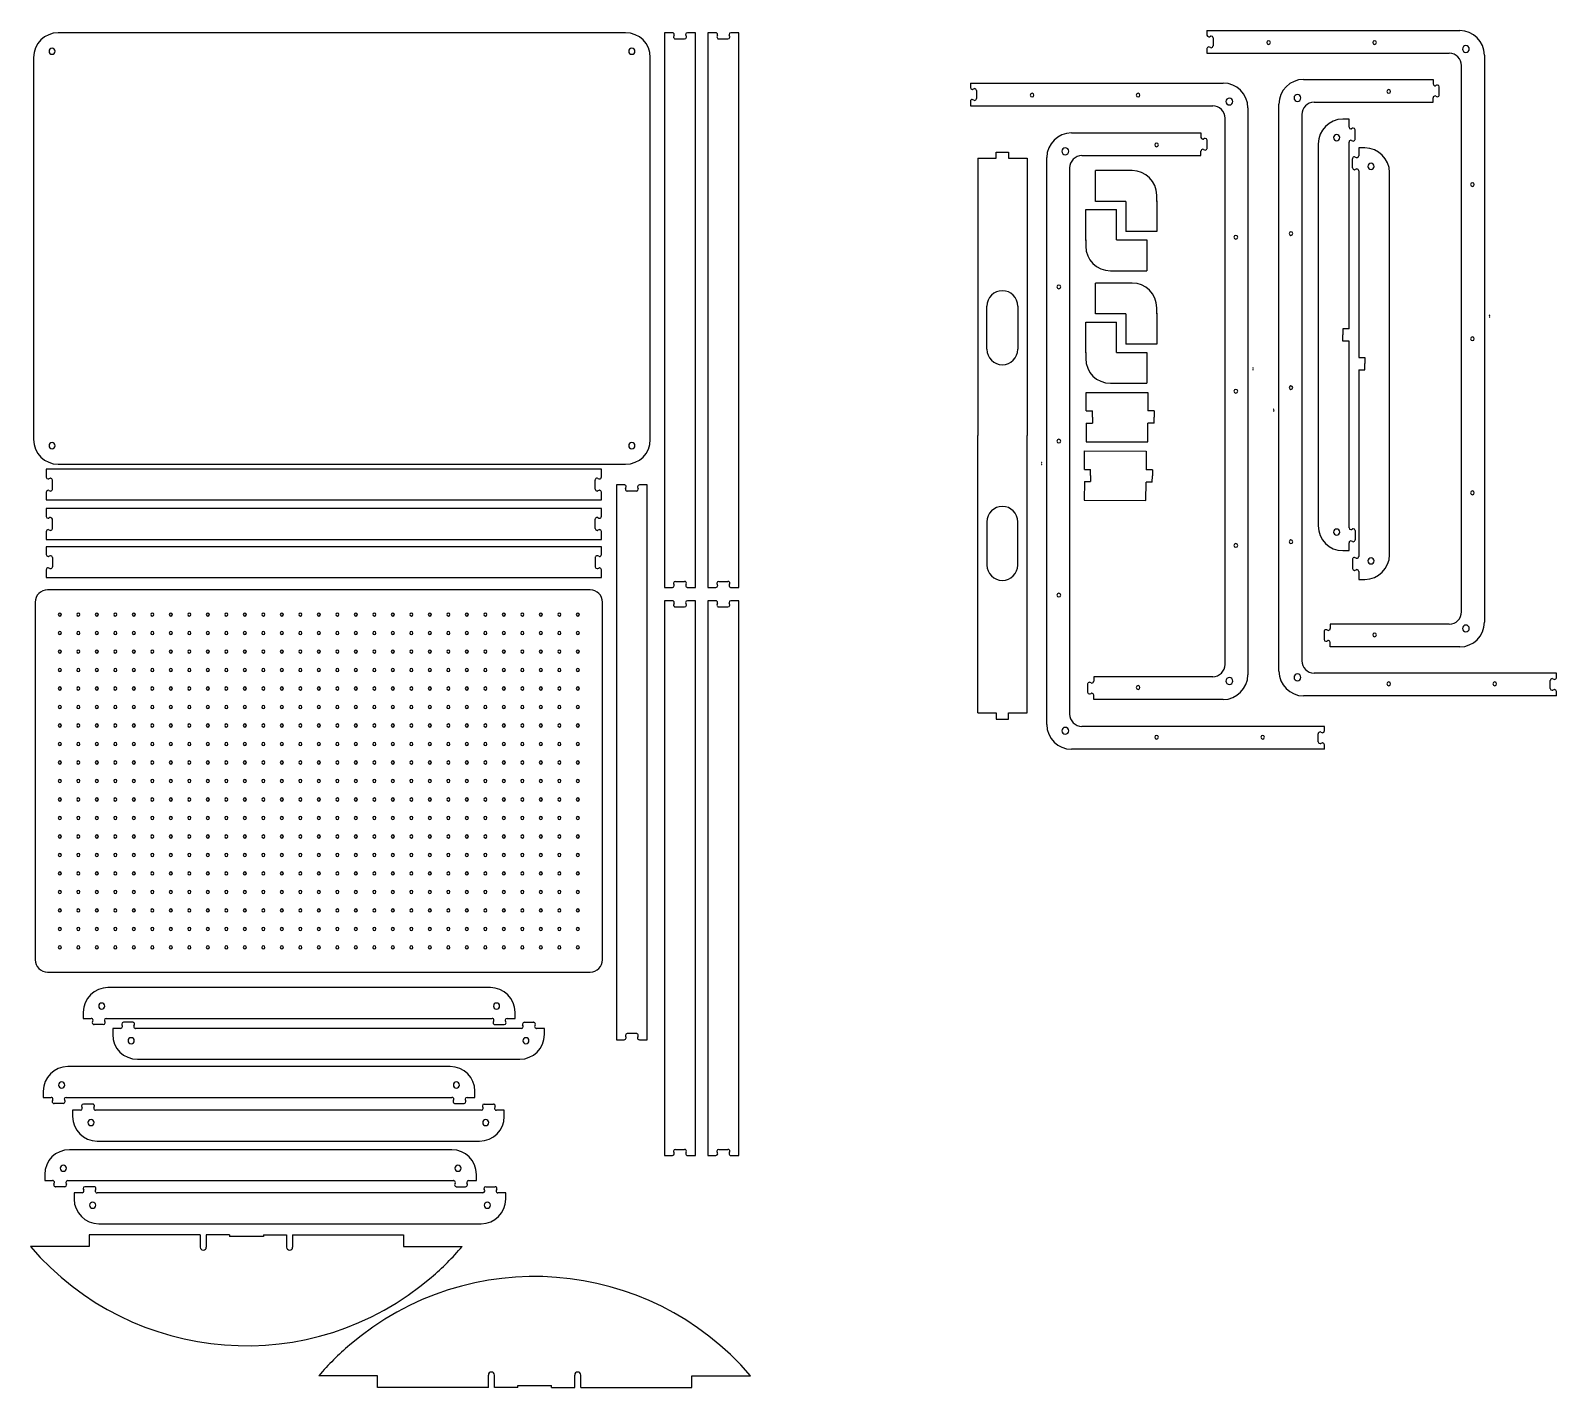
# Model space of a CAD drawing. Extents: x -215 to 2260, y -1591 to 611.
import ezdxf

# ---------------------------------------------------------------- set-up
doc = ezdxf.new("R2010")
doc.units = 0
doc.header["$MEASUREMENT"] = 0
doc.layers.get('0').update_dxf_attribs({"linetype": 'CONTINUOUS'})

# ---------------------------------------------------------------- blocks, each defined once
blk = doc.blocks.new('BLOCK_3')
at = {"color": 7}
blk.add_lwpolyline([(-169.7, -93.1), (750.3, -93.1)], dxfattribs=at)
blk = doc.blocks.new('BLOCK_4')
at = {"color": 7}
blk.add_open_spline([(750.3, -93.1), (772.4, -93.1), (790.3, -75.2), (790.3, -53.1)], degree=3, dxfattribs=at)
blk = doc.blocks.new('BLOCK_5')
at = {"color": 7}
blk.add_lwpolyline([(790.3, -53.1), (790.3, 566.9)], dxfattribs=at)
blk = doc.blocks.new('BLOCK_6')
at = {"color": 7}
blk.add_open_spline([(790.3, 566.9), (790.3, 589), (772.4, 606.9), (750.3, 606.9)], degree=3, dxfattribs=at)
blk = doc.blocks.new('BLOCK_7')
at = {"color": 7}
blk.add_lwpolyline([(750.3, 606.9), (-169.7, 606.9)], dxfattribs=at)
blk = doc.blocks.new('BLOCK_8')
at = {"color": 7}
blk.add_open_spline([(-169.7, 606.9), (-191.8, 606.9), (-209.7, 589), (-209.7, 566.9)], degree=3, dxfattribs=at)
blk = doc.blocks.new('BLOCK_9')
at = {"color": 7}
blk.add_lwpolyline([(-209.7, 566.9), (-209.7, -53.1)], dxfattribs=at)
blk = doc.blocks.new('BLOCK_10')
at = {"color": 7}
blk.add_open_spline([(-209.7, -53.1), (-209.7, -75.2), (-191.8, -93.1), (-169.7, -93.1)], degree=3, dxfattribs=at)
blk = doc.blocks.new('BLOCK_11')
at = {"color": 7}
blk.add_open_spline([(-184.7, 576.9), (-184.7, 579.7), (-182.5, 581.9), (-179.7, 581.9), (-176.9, 581.9), (-174.7, 579.7), (-174.7, 576.9), (-174.7, 574.2), (-176.9, 571.9), (-179.7, 571.9), (-182.5, 571.9), (-184.7, 574.2), (-184.7, 576.9), (-184.7, 576.9), (-184.7, 576.9), (-184.7, 576.9)], degree=3, knots=[0, 0, 0, 0, 1, 1, 1, 2, 2, 2, 3, 3, 3, 4, 4, 4, 5, 5, 5, 5], dxfattribs=at)
blk = doc.blocks.new('BLOCK_12')
at = {"color": 7}
blk.add_open_spline([(755.3, 576.9), (755.3, 579.7), (757.5, 581.9), (760.3, 581.9), (763.1, 581.9), (765.3, 579.7), (765.3, 576.9), (765.3, 574.2), (763.1, 571.9), (760.3, 571.9), (757.5, 571.9), (755.3, 574.2), (755.3, 576.9), (755.3, 576.9), (755.3, 576.9), (755.3, 576.9)], degree=3, knots=[0, 0, 0, 0, 1, 1, 1, 2, 2, 2, 3, 3, 3, 4, 4, 4, 5, 5, 5, 5], dxfattribs=at)
blk = doc.blocks.new('BLOCK_13')
at = {"color": 7}
blk.add_open_spline([(-184.7, -63.1), (-184.7, -60.3), (-182.5, -58.1), (-179.7, -58.1), (-176.9, -58.1), (-174.7, -60.3), (-174.7, -63.1), (-174.7, -65.8), (-176.9, -68.1), (-179.7, -68.1), (-182.5, -68.1), (-184.7, -65.8), (-184.7, -63.1), (-184.7, -63.1), (-184.7, -63.1), (-184.7, -63.1)], degree=3, knots=[0, 0, 0, 0, 1, 1, 1, 2, 2, 2, 3, 3, 3, 4, 4, 4, 5, 5, 5, 5], dxfattribs=at)
blk = doc.blocks.new('BLOCK_14')
at = {"color": 7}
blk.add_open_spline([(755.3, -63.1), (755.3, -60.3), (757.5, -58.1), (760.3, -58.1), (763.1, -58.1), (765.3, -60.3), (765.3, -63.1), (765.3, -65.8), (763.1, -68.1), (760.3, -68.1), (757.5, -68.1), (755.3, -65.8), (755.3, -63.1), (755.3, -63.1), (755.3, -63.1), (755.3, -63.1)], degree=3, knots=[0, 0, 0, 0, 1, 1, 1, 2, 2, 2, 3, 3, 3, 4, 4, 4, 5, 5, 5, 5], dxfattribs=at)
blk = doc.blocks.new('BLOCK_2')
for name in ['BLOCK_8', 'BLOCK_7', 'BLOCK_6', 'BLOCK_11', 'BLOCK_12', 'BLOCK_9', 'BLOCK_5', 'BLOCK_10', 'BLOCK_13', 'BLOCK_4', 'BLOCK_14', 'BLOCK_3']:
    blk.add_blockref(name, (0, 0))
blk = doc.blocks.new('BLOCK_16')
at = {"color": 7}
blk.add_lwpolyline([(863.4, -293.1), (863.4, 606.9)], dxfattribs=at)
blk = doc.blocks.new('BLOCK_17')
at = {"color": 7}
blk.add_lwpolyline([(813.4, 606.9), (813.4, -293.1)], dxfattribs=at)
blk = doc.blocks.new('BLOCK_18')
at = {"color": 7}
blk.add_open_spline([(828.2, 601.2), (827.5, 599.7), (828.2, 597.9), (829.7, 597.2), (830.1, 597), (830.5, 596.9), (830.9, 596.9)], degree=3, knots=[0, 0, 0, 0, 1, 1, 1, 2, 2, 2, 2], dxfattribs=at)
blk = doc.blocks.new('BLOCK_19')
at = {"color": 7}
blk.add_lwpolyline([(826.2, 606.9), (813.4, 606.9)], dxfattribs=at)
blk = doc.blocks.new('BLOCK_20')
at = {"color": 7}
blk.add_lwpolyline([(828.9, 602.6), (828.2, 601.2)], dxfattribs=at)
blk = doc.blocks.new('BLOCK_21')
at = {"color": 7}
blk.add_open_spline([(828.9, 602.6), (829.6, 604.1), (829, 605.9), (827.5, 606.6), (827.1, 606.8), (826.6, 606.9), (826.2, 606.9)], degree=3, knots=[0, 0, 0, 0, 1, 1, 1, 2, 2, 2, 2], dxfattribs=at)
blk = doc.blocks.new('BLOCK_22')
at = {"color": 7}
blk.add_lwpolyline([(863.4, 606.9), (850.6, 606.9)], dxfattribs=at)
blk = doc.blocks.new('BLOCK_23')
at = {"color": 7}
blk.add_open_spline([(850.6, 606.9), (849, 606.9), (847.6, 605.6), (847.6, 603.9), (847.6, 603.5), (847.7, 603), (847.9, 602.6)], degree=3, knots=[0, 0, 0, 0, 1, 1, 1, 2, 2, 2, 2], dxfattribs=at)
blk = doc.blocks.new('BLOCK_24')
at = {"color": 7}
blk.add_lwpolyline([(830.9, 596.9), (845.9, 596.9)], dxfattribs=at)
blk = doc.blocks.new('BLOCK_25')
at = {"color": 7}
blk.add_lwpolyline([(848.6, 601.2), (847.9, 602.6)], dxfattribs=at)
blk = doc.blocks.new('BLOCK_26')
at = {"color": 7}
blk.add_open_spline([(845.9, 596.9), (847.5, 596.9), (848.9, 598.3), (848.9, 599.9), (848.9, 600.4), (848.8, 600.8), (848.6, 601.2)], degree=3, knots=[0, 0, 0, 0, 1, 1, 1, 2, 2, 2, 2], dxfattribs=at)
blk = doc.blocks.new('BLOCK_27')
at = {"color": 7}
blk.add_lwpolyline([(850.6, -293.1), (863.4, -293.1)], dxfattribs=at)
blk = doc.blocks.new('BLOCK_28')
at = {"color": 7}
blk.add_open_spline([(847.9, -288.8), (847.2, -290.3), (847.8, -292.1), (849.3, -292.8), (849.7, -293), (850.2, -293.1), (850.6, -293.1)], degree=3, knots=[0, 0, 0, 0, 1, 1, 1, 2, 2, 2, 2], dxfattribs=at)
blk = doc.blocks.new('BLOCK_29')
at = {"color": 7}
blk.add_lwpolyline([(813.4, -293.1), (826.2, -293.1)], dxfattribs=at)
blk = doc.blocks.new('BLOCK_30')
at = {"color": 7}
blk.add_open_spline([(826.2, -293.1), (827.8, -293.1), (829.2, -291.7), (829.2, -290.1), (829.2, -289.6), (829.1, -289.2), (828.9, -288.8)], degree=3, knots=[0, 0, 0, 0, 1, 1, 1, 2, 2, 2, 2], dxfattribs=at)
blk = doc.blocks.new('BLOCK_31')
at = {"color": 7}
blk.add_lwpolyline([(828.9, -288.8), (828.2, -287.4)], dxfattribs=at)
blk = doc.blocks.new('BLOCK_32')
at = {"color": 7}
blk.add_open_spline([(830.9, -283.1), (829.3, -283.1), (827.9, -284.4), (827.9, -286.1), (827.9, -286.5), (828, -287), (828.2, -287.4)], degree=3, knots=[0, 0, 0, 0, 1, 1, 1, 2, 2, 2, 2], dxfattribs=at)
blk = doc.blocks.new('BLOCK_33')
at = {"color": 7}
blk.add_open_spline([(848.6, -287.4), (849.3, -285.9), (848.6, -284.1), (847.1, -283.4), (846.7, -283.2), (846.3, -283.1), (845.9, -283.1)], degree=3, knots=[0, 0, 0, 0, 1, 1, 1, 2, 2, 2, 2], dxfattribs=at)
blk = doc.blocks.new('BLOCK_34')
at = {"color": 7}
blk.add_lwpolyline([(848.6, -287.4), (847.9, -288.8)], dxfattribs=at)
blk = doc.blocks.new('BLOCK_35')
at = {"color": 7}
blk.add_lwpolyline([(830.9, -283.1), (845.9, -283.1)], dxfattribs=at)
blk = doc.blocks.new('BLOCK_15')
for name in ['BLOCK_17', 'BLOCK_19', 'BLOCK_21', 'BLOCK_18', 'BLOCK_20', 'BLOCK_24', 'BLOCK_26', 'BLOCK_23', 'BLOCK_25', 'BLOCK_22', 'BLOCK_16', 'BLOCK_29', 'BLOCK_30', 'BLOCK_32', 'BLOCK_31', 'BLOCK_35', 'BLOCK_33', 'BLOCK_28', 'BLOCK_34', 'BLOCK_27']:
    blk.add_blockref(name, (0, 0))
blk = doc.blocks.new('BLOCK_37')
at = {"color": 7}
blk.add_lwpolyline([(933.7, -293.1), (933.7, 606.9)], dxfattribs=at)
blk = doc.blocks.new('BLOCK_38')
at = {"color": 7}
blk.add_lwpolyline([(883.7, 606.9), (883.7, -293.1)], dxfattribs=at)
blk = doc.blocks.new('BLOCK_39')
at = {"color": 7}
blk.add_open_spline([(898.6, 601.2), (897.9, 599.7), (898.5, 597.9), (900, 597.2), (900.4, 597), (900.8, 596.9), (901.3, 596.9)], degree=3, knots=[0, 0, 0, 0, 1, 1, 1, 2, 2, 2, 2], dxfattribs=at)
blk = doc.blocks.new('BLOCK_40')
at = {"color": 7}
blk.add_lwpolyline([(896.5, 606.9), (883.7, 606.9)], dxfattribs=at)
blk = doc.blocks.new('BLOCK_41')
at = {"color": 7}
blk.add_lwpolyline([(899.2, 602.6), (898.6, 601.2)], dxfattribs=at)
blk = doc.blocks.new('BLOCK_42')
at = {"color": 7}
blk.add_open_spline([(899.2, 602.6), (899.9, 604.1), (899.3, 605.9), (897.8, 606.6), (897.4, 606.8), (897, 606.9), (896.5, 606.9)], degree=3, knots=[0, 0, 0, 0, 1, 1, 1, 2, 2, 2, 2], dxfattribs=at)
blk = doc.blocks.new('BLOCK_43')
at = {"color": 7}
blk.add_lwpolyline([(933.7, 606.9), (920.9, 606.9)], dxfattribs=at)
blk = doc.blocks.new('BLOCK_44')
at = {"color": 7}
blk.add_open_spline([(920.9, 606.9), (919.3, 606.9), (917.9, 605.6), (917.9, 603.9), (917.9, 603.5), (918, 603), (918.2, 602.6)], degree=3, knots=[0, 0, 0, 0, 1, 1, 1, 2, 2, 2, 2], dxfattribs=at)
blk = doc.blocks.new('BLOCK_45')
at = {"color": 7}
blk.add_lwpolyline([(901.3, 596.9), (916.2, 596.9)], dxfattribs=at)
blk = doc.blocks.new('BLOCK_46')
at = {"color": 7}
blk.add_lwpolyline([(918.9, 601.2), (918.2, 602.6)], dxfattribs=at)
blk = doc.blocks.new('BLOCK_47')
at = {"color": 7}
blk.add_open_spline([(916.2, 596.9), (917.8, 596.9), (919.2, 598.3), (919.2, 599.9), (919.2, 600.4), (919.1, 600.8), (918.9, 601.2)], degree=3, knots=[0, 0, 0, 0, 1, 1, 1, 2, 2, 2, 2], dxfattribs=at)
blk = doc.blocks.new('BLOCK_48')
at = {"color": 7}
blk.add_lwpolyline([(920.9, -293.1), (933.7, -293.1)], dxfattribs=at)
blk = doc.blocks.new('BLOCK_49')
at = {"color": 7}
blk.add_open_spline([(918.2, -288.8), (917.5, -290.3), (918.2, -292.1), (919.7, -292.8), (920.1, -293), (920.5, -293.1), (920.9, -293.1)], degree=3, knots=[0, 0, 0, 0, 1, 1, 1, 2, 2, 2, 2], dxfattribs=at)
blk = doc.blocks.new('BLOCK_50')
at = {"color": 7}
blk.add_lwpolyline([(883.7, -293.1), (896.5, -293.1)], dxfattribs=at)
blk = doc.blocks.new('BLOCK_51')
at = {"color": 7}
blk.add_open_spline([(896.5, -293.1), (898.2, -293.1), (899.5, -291.7), (899.5, -290.1), (899.5, -289.6), (899.4, -289.2), (899.2, -288.8)], degree=3, knots=[0, 0, 0, 0, 1, 1, 1, 2, 2, 2, 2], dxfattribs=at)
blk = doc.blocks.new('BLOCK_52')
at = {"color": 7}
blk.add_lwpolyline([(899.2, -288.8), (898.6, -287.4)], dxfattribs=at)
blk = doc.blocks.new('BLOCK_53')
at = {"color": 7}
blk.add_open_spline([(901.3, -283.1), (899.6, -283.1), (898.3, -284.4), (898.3, -286.1), (898.3, -286.5), (898.4, -287), (898.6, -287.4)], degree=3, knots=[0, 0, 0, 0, 1, 1, 1, 2, 2, 2, 2], dxfattribs=at)
blk = doc.blocks.new('BLOCK_54')
at = {"color": 7}
blk.add_open_spline([(918.9, -287.4), (919.6, -285.9), (918.9, -284.1), (917.4, -283.4), (917, -283.2), (916.6, -283.1), (916.2, -283.1)], degree=3, knots=[0, 0, 0, 0, 1, 1, 1, 2, 2, 2, 2], dxfattribs=at)
blk = doc.blocks.new('BLOCK_55')
at = {"color": 7}
blk.add_lwpolyline([(918.9, -287.4), (918.2, -288.8)], dxfattribs=at)
blk = doc.blocks.new('BLOCK_56')
at = {"color": 7}
blk.add_lwpolyline([(901.3, -283.1), (916.2, -283.1)], dxfattribs=at)
blk = doc.blocks.new('BLOCK_36')
for name in ['BLOCK_38', 'BLOCK_40', 'BLOCK_42', 'BLOCK_39', 'BLOCK_41', 'BLOCK_45', 'BLOCK_47', 'BLOCK_44', 'BLOCK_46', 'BLOCK_43', 'BLOCK_37', 'BLOCK_50', 'BLOCK_51', 'BLOCK_53', 'BLOCK_52', 'BLOCK_56', 'BLOCK_54', 'BLOCK_49', 'BLOCK_55', 'BLOCK_48']:
    blk.add_blockref(name, (0, 0))
blk = doc.blocks.new('BLOCK_58')
at = {"color": 7}
blk.add_lwpolyline([(863.4, -1214.6), (863.4, -314.6)], dxfattribs=at)
blk = doc.blocks.new('BLOCK_59')
at = {"color": 7}
blk.add_lwpolyline([(813.4, -314.6), (813.4, -1214.6)], dxfattribs=at)
blk = doc.blocks.new('BLOCK_60')
at = {"color": 7}
blk.add_open_spline([(828.2, -320.4), (827.5, -321.9), (828.2, -323.6), (829.7, -324.3), (830.1, -324.5), (830.5, -324.6), (830.9, -324.6)], degree=3, knots=[0, 0, 0, 0, 1, 1, 1, 2, 2, 2, 2], dxfattribs=at)
blk = doc.blocks.new('BLOCK_61')
at = {"color": 7}
blk.add_lwpolyline([(826.2, -314.6), (813.4, -314.6)], dxfattribs=at)
blk = doc.blocks.new('BLOCK_62')
at = {"color": 7}
blk.add_lwpolyline([(828.9, -318.9), (828.2, -320.4)], dxfattribs=at)
blk = doc.blocks.new('BLOCK_63')
at = {"color": 7}
blk.add_open_spline([(828.9, -318.9), (829.6, -317.4), (829, -315.6), (827.5, -314.9), (827.1, -314.7), (826.6, -314.6), (826.2, -314.6)], degree=3, knots=[0, 0, 0, 0, 1, 1, 1, 2, 2, 2, 2], dxfattribs=at)
blk = doc.blocks.new('BLOCK_64')
at = {"color": 7}
blk.add_lwpolyline([(863.4, -314.6), (850.6, -314.6)], dxfattribs=at)
blk = doc.blocks.new('BLOCK_65')
at = {"color": 7}
blk.add_open_spline([(850.6, -314.6), (849, -314.6), (847.6, -316), (847.6, -317.6), (847.6, -318.1), (847.7, -318.5), (847.9, -318.9)], degree=3, knots=[0, 0, 0, 0, 1, 1, 1, 2, 2, 2, 2], dxfattribs=at)
blk = doc.blocks.new('BLOCK_66')
at = {"color": 7}
blk.add_lwpolyline([(830.9, -324.6), (845.9, -324.6)], dxfattribs=at)
blk = doc.blocks.new('BLOCK_67')
at = {"color": 7}
blk.add_lwpolyline([(848.6, -320.4), (847.9, -318.9)], dxfattribs=at)
blk = doc.blocks.new('BLOCK_68')
at = {"color": 7}
blk.add_open_spline([(845.9, -324.6), (847.5, -324.6), (848.9, -323.3), (848.9, -321.6), (848.9, -321.2), (848.8, -320.8), (848.6, -320.4)], degree=3, knots=[0, 0, 0, 0, 1, 1, 1, 2, 2, 2, 2], dxfattribs=at)
blk = doc.blocks.new('BLOCK_69')
at = {"color": 7}
blk.add_lwpolyline([(850.6, -1214.6), (863.4, -1214.6)], dxfattribs=at)
blk = doc.blocks.new('BLOCK_70')
at = {"color": 7}
blk.add_open_spline([(847.9, -1210.4), (847.2, -1211.9), (847.8, -1213.6), (849.3, -1214.3), (849.7, -1214.5), (850.2, -1214.6), (850.6, -1214.6)], degree=3, knots=[0, 0, 0, 0, 1, 1, 1, 2, 2, 2, 2], dxfattribs=at)
blk = doc.blocks.new('BLOCK_71')
at = {"color": 7}
blk.add_lwpolyline([(813.4, -1214.6), (826.2, -1214.6)], dxfattribs=at)
blk = doc.blocks.new('BLOCK_72')
at = {"color": 7}
blk.add_open_spline([(826.2, -1214.6), (827.8, -1214.6), (829.2, -1213.3), (829.2, -1211.6), (829.2, -1211.2), (829.1, -1210.8), (828.9, -1210.4)], degree=3, knots=[0, 0, 0, 0, 1, 1, 1, 2, 2, 2, 2], dxfattribs=at)
blk = doc.blocks.new('BLOCK_73')
at = {"color": 7}
blk.add_lwpolyline([(828.9, -1210.4), (828.2, -1208.9)], dxfattribs=at)
blk = doc.blocks.new('BLOCK_74')
at = {"color": 7}
blk.add_open_spline([(830.9, -1204.6), (829.3, -1204.6), (827.9, -1206), (827.9, -1207.6), (827.9, -1208.1), (828, -1208.5), (828.2, -1208.9)], degree=3, knots=[0, 0, 0, 0, 1, 1, 1, 2, 2, 2, 2], dxfattribs=at)
blk = doc.blocks.new('BLOCK_75')
at = {"color": 7}
blk.add_open_spline([(848.6, -1208.9), (849.3, -1207.4), (848.6, -1205.6), (847.1, -1204.9), (846.7, -1204.7), (846.3, -1204.6), (845.9, -1204.6)], degree=3, knots=[0, 0, 0, 0, 1, 1, 1, 2, 2, 2, 2], dxfattribs=at)
blk = doc.blocks.new('BLOCK_76')
at = {"color": 7}
blk.add_lwpolyline([(848.6, -1208.9), (847.9, -1210.4)], dxfattribs=at)
blk = doc.blocks.new('BLOCK_77')
at = {"color": 7}
blk.add_lwpolyline([(830.9, -1204.6), (845.9, -1204.6)], dxfattribs=at)
blk = doc.blocks.new('BLOCK_57')
for name in ['BLOCK_59', 'BLOCK_61', 'BLOCK_63', 'BLOCK_60', 'BLOCK_62', 'BLOCK_68', 'BLOCK_65', 'BLOCK_67', 'BLOCK_64', 'BLOCK_58', 'BLOCK_66', 'BLOCK_72', 'BLOCK_74', 'BLOCK_73', 'BLOCK_77', 'BLOCK_75', 'BLOCK_70', 'BLOCK_76', 'BLOCK_71', 'BLOCK_69']:
    blk.add_blockref(name, (0, 0))
blk = doc.blocks.new('BLOCK_79')
at = {"color": 7}
blk.add_lwpolyline([(933.7, -1214.6), (933.7, -314.6)], dxfattribs=at)
blk = doc.blocks.new('BLOCK_80')
at = {"color": 7}
blk.add_lwpolyline([(883.7, -314.6), (883.7, -1214.6)], dxfattribs=at)
blk = doc.blocks.new('BLOCK_81')
at = {"color": 7}
blk.add_open_spline([(898.6, -320.4), (897.9, -321.9), (898.5, -323.6), (900, -324.3), (900.4, -324.5), (900.8, -324.6), (901.3, -324.6)], degree=3, knots=[0, 0, 0, 0, 1, 1, 1, 2, 2, 2, 2], dxfattribs=at)
blk = doc.blocks.new('BLOCK_82')
at = {"color": 7}
blk.add_lwpolyline([(896.5, -314.6), (883.7, -314.6)], dxfattribs=at)
blk = doc.blocks.new('BLOCK_83')
at = {"color": 7}
blk.add_lwpolyline([(899.2, -318.9), (898.6, -320.4)], dxfattribs=at)
blk = doc.blocks.new('BLOCK_84')
at = {"color": 7}
blk.add_open_spline([(899.2, -318.9), (899.9, -317.4), (899.3, -315.6), (897.8, -314.9), (897.4, -314.7), (897, -314.6), (896.5, -314.6)], degree=3, knots=[0, 0, 0, 0, 1, 1, 1, 2, 2, 2, 2], dxfattribs=at)
blk = doc.blocks.new('BLOCK_85')
at = {"color": 7}
blk.add_lwpolyline([(933.7, -314.6), (920.9, -314.6)], dxfattribs=at)
blk = doc.blocks.new('BLOCK_86')
at = {"color": 7}
blk.add_open_spline([(920.9, -314.6), (919.3, -314.6), (917.9, -316), (917.9, -317.6), (917.9, -318.1), (918, -318.5), (918.2, -318.9)], degree=3, knots=[0, 0, 0, 0, 1, 1, 1, 2, 2, 2, 2], dxfattribs=at)
blk = doc.blocks.new('BLOCK_87')
at = {"color": 7}
blk.add_lwpolyline([(901.3, -324.6), (916.2, -324.6)], dxfattribs=at)
blk = doc.blocks.new('BLOCK_88')
at = {"color": 7}
blk.add_lwpolyline([(918.9, -320.4), (918.2, -318.9)], dxfattribs=at)
blk = doc.blocks.new('BLOCK_89')
at = {"color": 7}
blk.add_open_spline([(916.2, -324.6), (917.8, -324.6), (919.2, -323.3), (919.2, -321.6), (919.2, -321.2), (919.1, -320.8), (918.9, -320.4)], degree=3, knots=[0, 0, 0, 0, 1, 1, 1, 2, 2, 2, 2], dxfattribs=at)
blk = doc.blocks.new('BLOCK_90')
at = {"color": 7}
blk.add_lwpolyline([(920.9, -1214.6), (933.7, -1214.6)], dxfattribs=at)
blk = doc.blocks.new('BLOCK_91')
at = {"color": 7}
blk.add_open_spline([(918.2, -1210.4), (917.5, -1211.9), (918.2, -1213.6), (919.7, -1214.3), (920.1, -1214.5), (920.5, -1214.6), (920.9, -1214.6)], degree=3, knots=[0, 0, 0, 0, 1, 1, 1, 2, 2, 2, 2], dxfattribs=at)
blk = doc.blocks.new('BLOCK_92')
at = {"color": 7}
blk.add_lwpolyline([(883.7, -1214.6), (896.5, -1214.6)], dxfattribs=at)
blk = doc.blocks.new('BLOCK_93')
at = {"color": 7}
blk.add_open_spline([(896.5, -1214.6), (898.2, -1214.6), (899.5, -1213.3), (899.5, -1211.6), (899.5, -1211.2), (899.4, -1210.8), (899.2, -1210.4)], degree=3, knots=[0, 0, 0, 0, 1, 1, 1, 2, 2, 2, 2], dxfattribs=at)
blk = doc.blocks.new('BLOCK_94')
at = {"color": 7}
blk.add_lwpolyline([(899.2, -1210.4), (898.6, -1208.9)], dxfattribs=at)
blk = doc.blocks.new('BLOCK_95')
at = {"color": 7}
blk.add_open_spline([(901.3, -1204.6), (899.6, -1204.6), (898.3, -1206), (898.3, -1207.6), (898.3, -1208.1), (898.4, -1208.5), (898.6, -1208.9)], degree=3, knots=[0, 0, 0, 0, 1, 1, 1, 2, 2, 2, 2], dxfattribs=at)
blk = doc.blocks.new('BLOCK_96')
at = {"color": 7}
blk.add_open_spline([(918.9, -1208.9), (919.6, -1207.4), (918.9, -1205.6), (917.4, -1204.9), (917, -1204.7), (916.6, -1204.6), (916.2, -1204.6)], degree=3, knots=[0, 0, 0, 0, 1, 1, 1, 2, 2, 2, 2], dxfattribs=at)
blk = doc.blocks.new('BLOCK_97')
at = {"color": 7}
blk.add_lwpolyline([(918.9, -1208.9), (918.2, -1210.4)], dxfattribs=at)
blk = doc.blocks.new('BLOCK_98')
at = {"color": 7}
blk.add_lwpolyline([(901.3, -1204.6), (916.2, -1204.6)], dxfattribs=at)
blk = doc.blocks.new('BLOCK_78')
for name in ['BLOCK_80', 'BLOCK_82', 'BLOCK_84', 'BLOCK_81', 'BLOCK_83', 'BLOCK_89', 'BLOCK_86', 'BLOCK_88', 'BLOCK_85', 'BLOCK_79', 'BLOCK_87', 'BLOCK_93', 'BLOCK_95', 'BLOCK_94', 'BLOCK_98', 'BLOCK_96', 'BLOCK_91', 'BLOCK_97', 'BLOCK_92', 'BLOCK_90']:
    blk.add_blockref(name, (0, 0))
blk = doc.blocks.new('BLOCK_100')
at = {"color": 7}
blk.add_lwpolyline([(710.9, -101.1), (-189.1, -101.1)], dxfattribs=at)
blk = doc.blocks.new('BLOCK_101')
at = {"color": 7}
blk.add_lwpolyline([(-189.1, -151.1), (710.9, -151.1)], dxfattribs=at)
blk = doc.blocks.new('BLOCK_102')
at = {"color": 7}
blk.add_open_spline([(-183.4, -136.3), (-181.9, -137), (-180.1, -136.4), (-179.4, -134.9), (-179.2, -134.5), (-179.1, -134), (-179.1, -133.6)], degree=3, knots=[0, 0, 0, 0, 1, 1, 1, 2, 2, 2, 2], dxfattribs=at)
blk = doc.blocks.new('BLOCK_103')
at = {"color": 7}
blk.add_lwpolyline([(-189.1, -138.4), (-189.1, -151.1)], dxfattribs=at)
blk = doc.blocks.new('BLOCK_104')
at = {"color": 7}
blk.add_lwpolyline([(-184.8, -135.6), (-183.4, -136.3)], dxfattribs=at)
blk = doc.blocks.new('BLOCK_105')
at = {"color": 7}
blk.add_open_spline([(-184.8, -135.6), (-186.3, -134.9), (-188.1, -135.6), (-188.8, -137.1), (-189, -137.5), (-189.1, -137.9), (-189.1, -138.4)], degree=3, knots=[0, 0, 0, 0, 1, 1, 1, 2, 2, 2, 2], dxfattribs=at)
blk = doc.blocks.new('BLOCK_106')
at = {"color": 7}
blk.add_lwpolyline([(-189.1, -101.1), (-189.1, -113.9)], dxfattribs=at)
blk = doc.blocks.new('BLOCK_107')
at = {"color": 7}
blk.add_open_spline([(-189.1, -113.9), (-189.1, -115.6), (-187.8, -116.9), (-186.1, -116.9), (-185.7, -116.9), (-185.2, -116.8), (-184.8, -116.7)], degree=3, knots=[0, 0, 0, 0, 1, 1, 1, 2, 2, 2, 2], dxfattribs=at)
blk = doc.blocks.new('BLOCK_108')
at = {"color": 7}
blk.add_lwpolyline([(-179.1, -133.6), (-179.1, -118.7)], dxfattribs=at)
blk = doc.blocks.new('BLOCK_109')
at = {"color": 7}
blk.add_lwpolyline([(-183.4, -116), (-184.8, -116.7)], dxfattribs=at)
blk = doc.blocks.new('BLOCK_110')
at = {"color": 7}
blk.add_open_spline([(-179.1, -118.7), (-179.1, -117), (-180.4, -115.7), (-182.1, -115.7), (-182.5, -115.7), (-183, -115.8), (-183.4, -116)], degree=3, knots=[0, 0, 0, 0, 1, 1, 1, 2, 2, 2, 2], dxfattribs=at)
blk = doc.blocks.new('BLOCK_111')
at = {"color": 7}
blk.add_lwpolyline([(710.9, -113.9), (710.9, -101.1)], dxfattribs=at)
blk = doc.blocks.new('BLOCK_112')
at = {"color": 7}
blk.add_open_spline([(706.6, -116.7), (708.1, -117.4), (709.9, -116.7), (710.6, -115.2), (710.8, -114.8), (710.9, -114.4), (710.9, -113.9)], degree=3, knots=[0, 0, 0, 0, 1, 1, 1, 2, 2, 2, 2], dxfattribs=at)
blk = doc.blocks.new('BLOCK_113')
at = {"color": 7}
blk.add_lwpolyline([(710.9, -151.1), (710.9, -138.4)], dxfattribs=at)
blk = doc.blocks.new('BLOCK_114')
at = {"color": 7}
blk.add_open_spline([(710.9, -138.4), (710.9, -136.7), (709.6, -135.4), (707.9, -135.4), (707.5, -135.4), (707, -135.5), (706.6, -135.6)], degree=3, knots=[0, 0, 0, 0, 1, 1, 1, 2, 2, 2, 2], dxfattribs=at)
blk = doc.blocks.new('BLOCK_115')
at = {"color": 7}
blk.add_lwpolyline([(706.6, -135.6), (705.2, -136.3)], dxfattribs=at)
blk = doc.blocks.new('BLOCK_116')
at = {"color": 7}
blk.add_open_spline([(700.9, -133.6), (700.9, -135.3), (702.2, -136.6), (703.9, -136.6), (704.3, -136.6), (704.8, -136.5), (705.2, -136.3)], degree=3, knots=[0, 0, 0, 0, 1, 1, 1, 2, 2, 2, 2], dxfattribs=at)
blk = doc.blocks.new('BLOCK_117')
at = {"color": 7}
blk.add_open_spline([(705.2, -116), (703.7, -115.3), (701.9, -115.9), (701.2, -117.4), (701, -117.8), (700.9, -118.3), (700.9, -118.7)], degree=3, knots=[0, 0, 0, 0, 1, 1, 1, 2, 2, 2, 2], dxfattribs=at)
blk = doc.blocks.new('BLOCK_118')
at = {"color": 7}
blk.add_lwpolyline([(705.2, -116), (706.6, -116.7)], dxfattribs=at)
blk = doc.blocks.new('BLOCK_119')
at = {"color": 7}
blk.add_lwpolyline([(700.9, -133.6), (700.9, -118.7)], dxfattribs=at)
blk = doc.blocks.new('BLOCK_99')
for name in ['BLOCK_100', 'BLOCK_106', 'BLOCK_107', 'BLOCK_109', 'BLOCK_110', 'BLOCK_108', 'BLOCK_117', 'BLOCK_119', 'BLOCK_118', 'BLOCK_112', 'BLOCK_111', 'BLOCK_105', 'BLOCK_103', 'BLOCK_104', 'BLOCK_102', 'BLOCK_116', 'BLOCK_115', 'BLOCK_114', 'BLOCK_113', 'BLOCK_101']:
    blk.add_blockref(name, (0, 0))
blk = doc.blocks.new('BLOCK_121')
at = {"color": 7}
blk.add_lwpolyline([(710.9, -165), (-189.1, -165)], dxfattribs=at)
blk = doc.blocks.new('BLOCK_122')
at = {"color": 7}
blk.add_lwpolyline([(-189.1, -215), (710.9, -215)], dxfattribs=at)
blk = doc.blocks.new('BLOCK_123')
at = {"color": 7}
blk.add_open_spline([(-183.4, -200.2), (-181.9, -200.9), (-180.1, -200.2), (-179.4, -198.7), (-179.2, -198.3), (-179.1, -197.9), (-179.1, -197.5)], degree=3, knots=[0, 0, 0, 0, 1, 1, 1, 2, 2, 2, 2], dxfattribs=at)
blk = doc.blocks.new('BLOCK_124')
at = {"color": 7}
blk.add_lwpolyline([(-189.1, -202.2), (-189.1, -215)], dxfattribs=at)
blk = doc.blocks.new('BLOCK_125')
at = {"color": 7}
blk.add_lwpolyline([(-184.8, -199.5), (-183.4, -200.2)], dxfattribs=at)
blk = doc.blocks.new('BLOCK_126')
at = {"color": 7}
blk.add_open_spline([(-184.8, -199.5), (-186.3, -198.8), (-188.1, -199.4), (-188.8, -200.9), (-189, -201.3), (-189.1, -201.8), (-189.1, -202.2)], degree=3, knots=[0, 0, 0, 0, 1, 1, 1, 2, 2, 2, 2], dxfattribs=at)
blk = doc.blocks.new('BLOCK_127')
at = {"color": 7}
blk.add_lwpolyline([(-189.1, -165), (-189.1, -177.8)], dxfattribs=at)
blk = doc.blocks.new('BLOCK_128')
at = {"color": 7}
blk.add_open_spline([(-189.1, -177.8), (-189.1, -179.4), (-187.8, -180.8), (-186.1, -180.8), (-185.7, -180.8), (-185.2, -180.7), (-184.8, -180.5)], degree=3, knots=[0, 0, 0, 0, 1, 1, 1, 2, 2, 2, 2], dxfattribs=at)
blk = doc.blocks.new('BLOCK_129')
at = {"color": 7}
blk.add_lwpolyline([(-179.1, -197.5), (-179.1, -182.5)], dxfattribs=at)
blk = doc.blocks.new('BLOCK_130')
at = {"color": 7}
blk.add_lwpolyline([(-183.4, -179.8), (-184.8, -180.5)], dxfattribs=at)
blk = doc.blocks.new('BLOCK_131')
at = {"color": 7}
blk.add_open_spline([(-179.1, -182.5), (-179.1, -180.9), (-180.4, -179.5), (-182.1, -179.5), (-182.5, -179.5), (-183, -179.6), (-183.4, -179.8)], degree=3, knots=[0, 0, 0, 0, 1, 1, 1, 2, 2, 2, 2], dxfattribs=at)
blk = doc.blocks.new('BLOCK_132')
at = {"color": 7}
blk.add_lwpolyline([(710.9, -177.8), (710.9, -165)], dxfattribs=at)
blk = doc.blocks.new('BLOCK_133')
at = {"color": 7}
blk.add_open_spline([(706.6, -180.5), (708.1, -181.2), (709.9, -180.6), (710.6, -179.1), (710.8, -178.7), (710.9, -178.2), (710.9, -177.8)], degree=3, knots=[0, 0, 0, 0, 1, 1, 1, 2, 2, 2, 2], dxfattribs=at)
blk = doc.blocks.new('BLOCK_134')
at = {"color": 7}
blk.add_lwpolyline([(710.9, -215), (710.9, -202.2)], dxfattribs=at)
blk = doc.blocks.new('BLOCK_135')
at = {"color": 7}
blk.add_open_spline([(710.9, -202.2), (710.9, -200.6), (709.6, -199.2), (707.9, -199.2), (707.5, -199.2), (707, -199.3), (706.6, -199.5)], degree=3, knots=[0, 0, 0, 0, 1, 1, 1, 2, 2, 2, 2], dxfattribs=at)
blk = doc.blocks.new('BLOCK_136')
at = {"color": 7}
blk.add_lwpolyline([(706.6, -199.5), (705.2, -200.2)], dxfattribs=at)
blk = doc.blocks.new('BLOCK_137')
at = {"color": 7}
blk.add_open_spline([(700.9, -197.5), (700.9, -199.1), (702.2, -200.5), (703.9, -200.5), (704.3, -200.5), (704.8, -200.4), (705.2, -200.2)], degree=3, knots=[0, 0, 0, 0, 1, 1, 1, 2, 2, 2, 2], dxfattribs=at)
blk = doc.blocks.new('BLOCK_138')
at = {"color": 7}
blk.add_open_spline([(705.2, -179.8), (703.7, -179.1), (701.9, -179.8), (701.2, -181.3), (701, -181.7), (700.9, -182.1), (700.9, -182.5)], degree=3, knots=[0, 0, 0, 0, 1, 1, 1, 2, 2, 2, 2], dxfattribs=at)
blk = doc.blocks.new('BLOCK_139')
at = {"color": 7}
blk.add_lwpolyline([(705.2, -179.8), (706.6, -180.5)], dxfattribs=at)
blk = doc.blocks.new('BLOCK_140')
at = {"color": 7}
blk.add_lwpolyline([(700.9, -197.5), (700.9, -182.5)], dxfattribs=at)
blk = doc.blocks.new('BLOCK_120')
for name in ['BLOCK_121', 'BLOCK_127', 'BLOCK_132', 'BLOCK_128', 'BLOCK_130', 'BLOCK_131', 'BLOCK_123', 'BLOCK_129', 'BLOCK_138', 'BLOCK_140', 'BLOCK_137', 'BLOCK_139', 'BLOCK_133', 'BLOCK_126', 'BLOCK_124', 'BLOCK_122', 'BLOCK_125', 'BLOCK_136', 'BLOCK_135', 'BLOCK_134']:
    blk.add_blockref(name, (0, 0))
blk = doc.blocks.new('BLOCK_142')
at = {"color": 7}
blk.add_open_spline([(-111.5, -1161.1), (-111.5, -1163.9), (-113.7, -1166.1), (-116.5, -1166.1), (-119.3, -1166.1), (-121.5, -1163.9), (-121.5, -1161.1), (-121.5, -1158.3), (-119.3, -1156.1), (-116.5, -1156.1), (-113.7, -1156.1), (-111.5, -1158.3), (-111.5, -1161.1), (-111.5, -1161.1), (-111.5, -1161.1), (-111.5, -1161.1)], degree=3, knots=[0, 0, 0, 0, 1, 1, 1, 2, 2, 2, 3, 3, 3, 4, 4, 4, 5, 5, 5, 5], dxfattribs=at)
blk = doc.blocks.new('BLOCK_143')
at = {"color": 7}
blk.add_lwpolyline([(-146.5, -1141.1), (-146.5, -1151.1)], dxfattribs=at)
blk = doc.blocks.new('BLOCK_144')
at = {"color": 7}
blk.add_open_spline([(-146.5, -1151.1), (-146.5, -1173.2), (-128.6, -1191.1), (-106.5, -1191.1)], degree=3, dxfattribs=at)
blk = doc.blocks.new('BLOCK_145')
at = {"color": 7}
blk.add_lwpolyline([(-106.5, -1191.1), (513.5, -1191.1)], dxfattribs=at)
blk = doc.blocks.new('BLOCK_146')
at = {"color": 7}
blk.add_open_spline([(513.5, -1191.1), (535.6, -1191.1), (553.5, -1173.2), (553.5, -1151.1)], degree=3, dxfattribs=at)
blk = doc.blocks.new('BLOCK_147')
at = {"color": 7}
blk.add_lwpolyline([(553.5, -1151.1), (553.5, -1141.1)], dxfattribs=at)
blk = doc.blocks.new('BLOCK_148')
at = {"color": 7}
blk.add_open_spline([(528.5, -1161.1), (528.5, -1163.9), (526.3, -1166.1), (523.5, -1166.1), (520.7, -1166.1), (518.5, -1163.9), (518.5, -1161.1), (518.5, -1158.3), (520.7, -1156.1), (523.5, -1156.1), (526.3, -1156.1), (528.5, -1158.3), (528.5, -1161.1), (528.5, -1161.1), (528.5, -1161.1), (528.5, -1161.1)], degree=3, knots=[0, 0, 0, 0, 1, 1, 1, 2, 2, 2, 3, 3, 3, 4, 4, 4, 5, 5, 5, 5], dxfattribs=at)
blk = doc.blocks.new('BLOCK_149')
at = {"color": 7}
blk.add_open_spline([(538.7, -1135.4), (539.4, -1133.9), (538.7, -1132.1), (537.2, -1131.4), (536.8, -1131.2), (536.4, -1131.1), (536, -1131.1)], degree=3, knots=[0, 0, 0, 0, 1, 1, 1, 2, 2, 2, 2], dxfattribs=at)
blk = doc.blocks.new('BLOCK_150')
at = {"color": 7}
blk.add_lwpolyline([(521.1, -1131.1), (536, -1131.1)], dxfattribs=at)
blk = doc.blocks.new('BLOCK_151')
at = {"color": 7}
blk.add_open_spline([(521.1, -1131.1), (519.4, -1131.1), (518.1, -1132.4), (518.1, -1134.1), (518.1, -1134.5), (518.1, -1135), (518.3, -1135.4)], degree=3, knots=[0, 0, 0, 0, 1, 1, 1, 2, 2, 2, 2], dxfattribs=at)
blk = doc.blocks.new('BLOCK_152')
at = {"color": 7}
blk.add_lwpolyline([(519, -1136.8), (518.3, -1135.4)], dxfattribs=at)
blk = doc.blocks.new('BLOCK_153')
at = {"color": 7}
blk.add_open_spline([(516.3, -1141.1), (518, -1141.1), (519.3, -1139.8), (519.3, -1138.1), (519.3, -1137.7), (519.2, -1137.2), (519, -1136.8)], degree=3, knots=[0, 0, 0, 0, 1, 1, 1, 2, 2, 2, 2], dxfattribs=at)
blk = doc.blocks.new('BLOCK_154')
at = {"color": 7}
blk.add_lwpolyline([(553.5, -1141.1), (540.7, -1141.1)], dxfattribs=at)
blk = doc.blocks.new('BLOCK_155')
at = {"color": 7}
blk.add_lwpolyline([(538.7, -1135.4), (538, -1136.8)], dxfattribs=at)
blk = doc.blocks.new('BLOCK_156')
at = {"color": 7}
blk.add_open_spline([(538, -1136.8), (537.3, -1138.3), (537.9, -1140.1), (539.4, -1140.8), (539.8, -1141), (540.3, -1141.1), (540.7, -1141.1)], degree=3, knots=[0, 0, 0, 0, 1, 1, 1, 2, 2, 2, 2], dxfattribs=at)
blk = doc.blocks.new('BLOCK_157')
at = {"color": 7}
blk.add_lwpolyline([(516.3, -1141.1), (-109.3, -1141.1)], dxfattribs=at)
blk = doc.blocks.new('BLOCK_158')
at = {"color": 7}
blk.add_open_spline([(-112, -1136.8), (-112.7, -1138.3), (-112.1, -1140.1), (-110.6, -1140.8), (-110.2, -1141), (-109.7, -1141.1), (-109.3, -1141.1)], degree=3, knots=[0, 0, 0, 0, 1, 1, 1, 2, 2, 2, 2], dxfattribs=at)
blk = doc.blocks.new('BLOCK_159')
at = {"color": 7}
blk.add_lwpolyline([(-112, -1136.8), (-111.3, -1135.4)], dxfattribs=at)
blk = doc.blocks.new('BLOCK_160')
at = {"color": 7}
blk.add_open_spline([(-111.3, -1135.4), (-110.6, -1133.9), (-111.3, -1132.1), (-112.8, -1131.4), (-113.2, -1131.2), (-113.6, -1131.1), (-114, -1131.1)], degree=3, knots=[0, 0, 0, 0, 1, 1, 1, 2, 2, 2, 2], dxfattribs=at)
blk = doc.blocks.new('BLOCK_161')
at = {"color": 7}
blk.add_lwpolyline([(-114, -1131.1), (-128.9, -1131.1)], dxfattribs=at)
blk = doc.blocks.new('BLOCK_162')
at = {"color": 7}
blk.add_open_spline([(-128.9, -1131.1), (-130.6, -1131.1), (-131.9, -1132.4), (-131.9, -1134.1), (-131.9, -1134.5), (-131.9, -1135), (-131.7, -1135.4)], degree=3, knots=[0, 0, 0, 0, 1, 1, 1, 2, 2, 2, 2], dxfattribs=at)
blk = doc.blocks.new('BLOCK_163')
at = {"color": 7}
blk.add_open_spline([(-133.7, -1141.1), (-132, -1141.1), (-130.7, -1139.8), (-130.7, -1138.1), (-130.7, -1137.7), (-130.8, -1137.2), (-131, -1136.8)], degree=3, knots=[0, 0, 0, 0, 1, 1, 1, 2, 2, 2, 2], dxfattribs=at)
blk = doc.blocks.new('BLOCK_164')
at = {"color": 7}
blk.add_lwpolyline([(-133.7, -1141.1), (-146.5, -1141.1)], dxfattribs=at)
blk = doc.blocks.new('BLOCK_165')
at = {"color": 7}
blk.add_lwpolyline([(-131.7, -1135.4), (-131, -1136.8)], dxfattribs=at)
blk = doc.blocks.new('BLOCK_141')
for name in ['BLOCK_163', 'BLOCK_162', 'BLOCK_165', 'BLOCK_161', 'BLOCK_160', 'BLOCK_158', 'BLOCK_159', 'BLOCK_153', 'BLOCK_151', 'BLOCK_152', 'BLOCK_150', 'BLOCK_149', 'BLOCK_156', 'BLOCK_155', 'BLOCK_143', 'BLOCK_164', 'BLOCK_144', 'BLOCK_142', 'BLOCK_157', 'BLOCK_146', 'BLOCK_148', 'BLOCK_154', 'BLOCK_147', 'BLOCK_145']:
    blk.add_blockref(name, (0, 0))
blk = doc.blocks.new('BLOCK_167')
at = {"color": 7}
blk.add_open_spline([(470.9, -1100.2), (470.9, -1097.4), (473.1, -1095.2), (475.9, -1095.2), (478.6, -1095.2), (480.9, -1097.4), (480.9, -1100.2), (480.9, -1103), (478.6, -1105.2), (475.9, -1105.2), (473.1, -1105.2), (470.9, -1103), (470.9, -1100.2), (470.9, -1100.2), (470.9, -1100.2), (470.9, -1100.2)], degree=3, knots=[0, 0, 0, 0, 1, 1, 1, 2, 2, 2, 3, 3, 3, 4, 4, 4, 5, 5, 5, 5], dxfattribs=at)
blk = doc.blocks.new('BLOCK_168')
at = {"color": 7}
blk.add_lwpolyline([(505.9, -1120.2), (505.9, -1110.2)], dxfattribs=at)
blk = doc.blocks.new('BLOCK_169')
at = {"color": 7}
blk.add_open_spline([(505.9, -1110.2), (505.9, -1088.1), (488, -1070.2), (465.9, -1070.2)], degree=3, dxfattribs=at)
blk = doc.blocks.new('BLOCK_170')
at = {"color": 7}
blk.add_lwpolyline([(465.9, -1070.2), (-154.1, -1070.2)], dxfattribs=at)
blk = doc.blocks.new('BLOCK_171')
at = {"color": 7}
blk.add_open_spline([(-154.1, -1070.2), (-176.2, -1070.2), (-194.1, -1088.1), (-194.1, -1110.2)], degree=3, dxfattribs=at)
blk = doc.blocks.new('BLOCK_172')
at = {"color": 7}
blk.add_lwpolyline([(-194.1, -1110.2), (-194.1, -1120.2)], dxfattribs=at)
blk = doc.blocks.new('BLOCK_173')
at = {"color": 7}
blk.add_open_spline([(-169.1, -1100.2), (-169.1, -1097.4), (-166.9, -1095.2), (-164.1, -1095.2), (-161.4, -1095.2), (-159.1, -1097.4), (-159.1, -1100.2), (-159.1, -1103), (-161.4, -1105.2), (-164.1, -1105.2), (-166.9, -1105.2), (-169.1, -1103), (-169.1, -1100.2), (-169.1, -1100.2), (-169.1, -1100.2), (-169.1, -1100.2)], degree=3, knots=[0, 0, 0, 0, 1, 1, 1, 2, 2, 2, 3, 3, 3, 4, 4, 4, 5, 5, 5, 5], dxfattribs=at)
blk = doc.blocks.new('BLOCK_174')
at = {"color": 7}
blk.add_open_spline([(-179.3, -1125.9), (-180, -1127.4), (-179.3, -1129.2), (-177.8, -1129.9), (-177.4, -1130.1), (-177, -1130.2), (-176.6, -1130.2)], degree=3, knots=[0, 0, 0, 0, 1, 1, 1, 2, 2, 2, 2], dxfattribs=at)
blk = doc.blocks.new('BLOCK_175')
at = {"color": 7}
blk.add_lwpolyline([(-161.7, -1130.2), (-176.6, -1130.2)], dxfattribs=at)
blk = doc.blocks.new('BLOCK_176')
at = {"color": 7}
blk.add_open_spline([(-161.7, -1130.2), (-160, -1130.2), (-158.7, -1128.9), (-158.7, -1127.2), (-158.7, -1126.8), (-158.8, -1126.3), (-158.9, -1125.9)], degree=3, knots=[0, 0, 0, 0, 1, 1, 1, 2, 2, 2, 2], dxfattribs=at)
blk = doc.blocks.new('BLOCK_177')
at = {"color": 7}
blk.add_lwpolyline([(-159.6, -1124.5), (-158.9, -1125.9)], dxfattribs=at)
blk = doc.blocks.new('BLOCK_178')
at = {"color": 7}
blk.add_open_spline([(-156.9, -1120.2), (-158.6, -1120.2), (-159.9, -1121.6), (-159.9, -1123.2), (-159.9, -1123.6), (-159.8, -1124.1), (-159.6, -1124.5)], degree=3, knots=[0, 0, 0, 0, 1, 1, 1, 2, 2, 2, 2], dxfattribs=at)
blk = doc.blocks.new('BLOCK_179')
at = {"color": 7}
blk.add_lwpolyline([(-194.1, -1120.2), (-181.3, -1120.2)], dxfattribs=at)
blk = doc.blocks.new('BLOCK_180')
at = {"color": 7}
blk.add_lwpolyline([(-179.3, -1125.9), (-178.6, -1124.5)], dxfattribs=at)
blk = doc.blocks.new('BLOCK_181')
at = {"color": 7}
blk.add_open_spline([(-178.6, -1124.5), (-177.9, -1123), (-178.6, -1121.2), (-180.1, -1120.5), (-180.5, -1120.3), (-180.9, -1120.2), (-181.3, -1120.2)], degree=3, knots=[0, 0, 0, 0, 1, 1, 1, 2, 2, 2, 2], dxfattribs=at)
blk = doc.blocks.new('BLOCK_182')
at = {"color": 7}
blk.add_lwpolyline([(-156.9, -1120.2), (468.7, -1120.2)], dxfattribs=at)
blk = doc.blocks.new('BLOCK_183')
at = {"color": 7}
blk.add_open_spline([(471.4, -1124.5), (472.1, -1123), (471.4, -1121.2), (469.9, -1120.5), (469.5, -1120.3), (469.1, -1120.2), (468.7, -1120.2)], degree=3, knots=[0, 0, 0, 0, 1, 1, 1, 2, 2, 2, 2], dxfattribs=at)
blk = doc.blocks.new('BLOCK_184')
at = {"color": 7}
blk.add_lwpolyline([(471.4, -1124.5), (470.7, -1125.9)], dxfattribs=at)
blk = doc.blocks.new('BLOCK_185')
at = {"color": 7}
blk.add_open_spline([(470.7, -1125.9), (470, -1127.4), (470.7, -1129.2), (472.2, -1129.9), (472.6, -1130.1), (473, -1130.2), (473.4, -1130.2)], degree=3, knots=[0, 0, 0, 0, 1, 1, 1, 2, 2, 2, 2], dxfattribs=at)
blk = doc.blocks.new('BLOCK_186')
at = {"color": 7}
blk.add_lwpolyline([(473.4, -1130.2), (488.3, -1130.2)], dxfattribs=at)
blk = doc.blocks.new('BLOCK_187')
at = {"color": 7}
blk.add_open_spline([(488.3, -1130.2), (490, -1130.2), (491.3, -1128.9), (491.3, -1127.2), (491.3, -1126.8), (491.2, -1126.3), (491.1, -1125.9)], degree=3, knots=[0, 0, 0, 0, 1, 1, 1, 2, 2, 2, 2], dxfattribs=at)
blk = doc.blocks.new('BLOCK_188')
at = {"color": 7}
blk.add_open_spline([(493.1, -1120.2), (491.4, -1120.2), (490.1, -1121.6), (490.1, -1123.2), (490.1, -1123.6), (490.2, -1124.1), (490.4, -1124.5)], degree=3, knots=[0, 0, 0, 0, 1, 1, 1, 2, 2, 2, 2], dxfattribs=at)
blk = doc.blocks.new('BLOCK_189')
at = {"color": 7}
blk.add_lwpolyline([(493.1, -1120.2), (505.9, -1120.2)], dxfattribs=at)
blk = doc.blocks.new('BLOCK_190')
at = {"color": 7}
blk.add_lwpolyline([(491.1, -1125.9), (490.4, -1124.5)], dxfattribs=at)
blk = doc.blocks.new('BLOCK_166')
for name in ['BLOCK_171', 'BLOCK_170', 'BLOCK_169', 'BLOCK_172', 'BLOCK_173', 'BLOCK_167', 'BLOCK_168', 'BLOCK_179', 'BLOCK_181', 'BLOCK_174', 'BLOCK_180', 'BLOCK_175', 'BLOCK_176', 'BLOCK_178', 'BLOCK_177', 'BLOCK_182', 'BLOCK_183', 'BLOCK_185', 'BLOCK_184', 'BLOCK_186', 'BLOCK_187', 'BLOCK_188', 'BLOCK_190', 'BLOCK_189']:
    blk.add_blockref(name, (0, 0))
blk = doc.blocks.new('BLOCK_192')
at = {"color": 7}
blk.add_lwpolyline([(-189.1, -277), (710.9, -277)], dxfattribs=at)
blk = doc.blocks.new('BLOCK_193')
at = {"color": 7}
blk.add_lwpolyline([(710.9, -227), (-189.1, -227)], dxfattribs=at)
blk = doc.blocks.new('BLOCK_194')
at = {"color": 7}
blk.add_open_spline([(705.2, -241.8), (703.7, -241.1), (701.9, -241.7), (701.2, -243.2), (701, -243.6), (700.9, -244.1), (700.9, -244.5)], degree=3, knots=[0, 0, 0, 0, 1, 1, 1, 2, 2, 2, 2], dxfattribs=at)
blk = doc.blocks.new('BLOCK_195')
at = {"color": 7}
blk.add_lwpolyline([(710.9, -239.8), (710.9, -227)], dxfattribs=at)
blk = doc.blocks.new('BLOCK_196')
at = {"color": 7}
blk.add_lwpolyline([(706.6, -242.5), (705.2, -241.8)], dxfattribs=at)
blk = doc.blocks.new('BLOCK_197')
at = {"color": 7}
blk.add_open_spline([(706.6, -242.5), (708.1, -243.2), (709.9, -242.5), (710.6, -241), (710.8, -240.6), (710.9, -240.2), (710.9, -239.8)], degree=3, knots=[0, 0, 0, 0, 1, 1, 1, 2, 2, 2, 2], dxfattribs=at)
blk = doc.blocks.new('BLOCK_198')
at = {"color": 7}
blk.add_lwpolyline([(710.9, -277), (710.9, -264.2)], dxfattribs=at)
blk = doc.blocks.new('BLOCK_199')
at = {"color": 7}
blk.add_open_spline([(710.9, -264.2), (710.9, -262.5), (709.6, -261.2), (707.9, -261.2), (707.5, -261.2), (707, -261.3), (706.6, -261.5)], degree=3, knots=[0, 0, 0, 0, 1, 1, 1, 2, 2, 2, 2], dxfattribs=at)
blk = doc.blocks.new('BLOCK_200')
at = {"color": 7}
blk.add_lwpolyline([(700.9, -244.5), (700.9, -259.4)], dxfattribs=at)
blk = doc.blocks.new('BLOCK_201')
at = {"color": 7}
blk.add_lwpolyline([(705.2, -262.1), (706.6, -261.5)], dxfattribs=at)
blk = doc.blocks.new('BLOCK_202')
at = {"color": 7}
blk.add_open_spline([(700.9, -259.4), (700.9, -261.1), (702.2, -262.4), (703.9, -262.4), (704.3, -262.4), (704.8, -262.3), (705.2, -262.1)], degree=3, knots=[0, 0, 0, 0, 1, 1, 1, 2, 2, 2, 2], dxfattribs=at)
blk = doc.blocks.new('BLOCK_203')
at = {"color": 7}
blk.add_lwpolyline([(-189.1, -264.2), (-189.1, -277)], dxfattribs=at)
blk = doc.blocks.new('BLOCK_204')
at = {"color": 7}
blk.add_open_spline([(-184.8, -261.5), (-186.3, -260.8), (-188.1, -261.4), (-188.8, -262.9), (-189, -263.3), (-189.1, -263.7), (-189.1, -264.2)], degree=3, knots=[0, 0, 0, 0, 1, 1, 1, 2, 2, 2, 2], dxfattribs=at)
blk = doc.blocks.new('BLOCK_205')
at = {"color": 7}
blk.add_lwpolyline([(-189.1, -227), (-189.1, -239.8)], dxfattribs=at)
blk = doc.blocks.new('BLOCK_206')
at = {"color": 7}
blk.add_open_spline([(-189.1, -239.8), (-189.1, -241.4), (-187.8, -242.8), (-186.1, -242.8), (-185.7, -242.8), (-185.2, -242.7), (-184.8, -242.5)], degree=3, knots=[0, 0, 0, 0, 1, 1, 1, 2, 2, 2, 2], dxfattribs=at)
blk = doc.blocks.new('BLOCK_207')
at = {"color": 7}
blk.add_lwpolyline([(-184.8, -242.5), (-183.4, -241.8)], dxfattribs=at)
blk = doc.blocks.new('BLOCK_208')
at = {"color": 7}
blk.add_open_spline([(-179.1, -244.5), (-179.1, -242.9), (-180.4, -241.5), (-182.1, -241.5), (-182.5, -241.5), (-183, -241.6), (-183.4, -241.8)], degree=3, knots=[0, 0, 0, 0, 1, 1, 1, 2, 2, 2, 2], dxfattribs=at)
blk = doc.blocks.new('BLOCK_209')
at = {"color": 7}
blk.add_open_spline([(-183.4, -262.1), (-181.9, -262.8), (-180.1, -262.2), (-179.4, -260.7), (-179.2, -260.3), (-179.1, -259.9), (-179.1, -259.4)], degree=3, knots=[0, 0, 0, 0, 1, 1, 1, 2, 2, 2, 2], dxfattribs=at)
blk = doc.blocks.new('BLOCK_210')
at = {"color": 7}
blk.add_lwpolyline([(-183.4, -262.1), (-184.8, -261.5)], dxfattribs=at)
blk = doc.blocks.new('BLOCK_211')
at = {"color": 7}
blk.add_lwpolyline([(-179.1, -244.5), (-179.1, -259.4)], dxfattribs=at)
blk = doc.blocks.new('BLOCK_191')
for name in ['BLOCK_193', 'BLOCK_205', 'BLOCK_206', 'BLOCK_207', 'BLOCK_208', 'BLOCK_211', 'BLOCK_194', 'BLOCK_200', 'BLOCK_196', 'BLOCK_197', 'BLOCK_195', 'BLOCK_204', 'BLOCK_203', 'BLOCK_210', 'BLOCK_209', 'BLOCK_202', 'BLOCK_201', 'BLOCK_199', 'BLOCK_198', 'BLOCK_192']:
    blk.add_blockref(name, (0, 0))
blk = doc.blocks.new('BLOCK_213')
at = {"color": 7}
blk.add_lwpolyline([(735.3, -126.7), (735.3, -1026.7)], dxfattribs=at)
blk = doc.blocks.new('BLOCK_214')
at = {"color": 7}
blk.add_lwpolyline([(785.3, -1026.7), (785.3, -126.7)], dxfattribs=at)
blk = doc.blocks.new('BLOCK_215')
at = {"color": 7}
blk.add_open_spline([(770.5, -1021), (771.2, -1019.5), (770.5, -1017.7), (769, -1017), (768.6, -1016.8), (768.2, -1016.7), (767.8, -1016.7)], degree=3, knots=[0, 0, 0, 0, 1, 1, 1, 2, 2, 2, 2], dxfattribs=at)
blk = doc.blocks.new('BLOCK_216')
at = {"color": 7}
blk.add_lwpolyline([(772.5, -1026.7), (785.3, -1026.7)], dxfattribs=at)
blk = doc.blocks.new('BLOCK_217')
at = {"color": 7}
blk.add_lwpolyline([(769.8, -1022.4), (770.5, -1021)], dxfattribs=at)
blk = doc.blocks.new('BLOCK_218')
at = {"color": 7}
blk.add_open_spline([(769.8, -1022.4), (769.1, -1023.9), (769.7, -1025.7), (771.2, -1026.4), (771.6, -1026.6), (772.1, -1026.7), (772.5, -1026.7)], degree=3, knots=[0, 0, 0, 0, 1, 1, 1, 2, 2, 2, 2], dxfattribs=at)
blk = doc.blocks.new('BLOCK_219')
at = {"color": 7}
blk.add_lwpolyline([(735.3, -1026.7), (748.1, -1026.7)], dxfattribs=at)
blk = doc.blocks.new('BLOCK_220')
at = {"color": 7}
blk.add_open_spline([(748.1, -1026.7), (749.7, -1026.7), (751.1, -1025.4), (751.1, -1023.7), (751.1, -1023.3), (751, -1022.8), (750.8, -1022.4)], degree=3, knots=[0, 0, 0, 0, 1, 1, 1, 2, 2, 2, 2], dxfattribs=at)
blk = doc.blocks.new('BLOCK_221')
at = {"color": 7}
blk.add_lwpolyline([(767.8, -1016.7), (752.8, -1016.7)], dxfattribs=at)
blk = doc.blocks.new('BLOCK_222')
at = {"color": 7}
blk.add_lwpolyline([(750.1, -1021), (750.8, -1022.4)], dxfattribs=at)
blk = doc.blocks.new('BLOCK_223')
at = {"color": 7}
blk.add_open_spline([(752.8, -1016.7), (751.2, -1016.7), (749.8, -1018.1), (749.8, -1019.7), (749.8, -1020.2), (749.9, -1020.6), (750.1, -1021)], degree=3, knots=[0, 0, 0, 0, 1, 1, 1, 2, 2, 2, 2], dxfattribs=at)
blk = doc.blocks.new('BLOCK_224')
at = {"color": 7}
blk.add_lwpolyline([(748.1, -126.7), (735.3, -126.7)], dxfattribs=at)
blk = doc.blocks.new('BLOCK_225')
at = {"color": 7}
blk.add_open_spline([(750.8, -131), (751.5, -129.5), (750.9, -127.7), (749.4, -127), (749, -126.8), (748.5, -126.7), (748.1, -126.7)], degree=3, knots=[0, 0, 0, 0, 1, 1, 1, 2, 2, 2, 2], dxfattribs=at)
blk = doc.blocks.new('BLOCK_226')
at = {"color": 7}
blk.add_lwpolyline([(785.3, -126.7), (772.5, -126.7)], dxfattribs=at)
blk = doc.blocks.new('BLOCK_227')
at = {"color": 7}
blk.add_open_spline([(772.5, -126.7), (770.8, -126.7), (769.5, -128.1), (769.5, -129.7), (769.5, -130.2), (769.6, -130.6), (769.8, -131)], degree=3, knots=[0, 0, 0, 0, 1, 1, 1, 2, 2, 2, 2], dxfattribs=at)
blk = doc.blocks.new('BLOCK_228')
at = {"color": 7}
blk.add_lwpolyline([(769.8, -131), (770.5, -132.4)], dxfattribs=at)
blk = doc.blocks.new('BLOCK_229')
at = {"color": 7}
blk.add_open_spline([(767.8, -136.7), (769.4, -136.7), (770.8, -135.4), (770.8, -133.7), (770.8, -133.3), (770.7, -132.8), (770.5, -132.4)], degree=3, knots=[0, 0, 0, 0, 1, 1, 1, 2, 2, 2, 2], dxfattribs=at)
blk = doc.blocks.new('BLOCK_230')
at = {"color": 7}
blk.add_open_spline([(750.1, -132.4), (749.4, -133.9), (750.1, -135.7), (751.6, -136.4), (752, -136.6), (752.4, -136.7), (752.8, -136.7)], degree=3, knots=[0, 0, 0, 0, 1, 1, 1, 2, 2, 2, 2], dxfattribs=at)
blk = doc.blocks.new('BLOCK_231')
at = {"color": 7}
blk.add_lwpolyline([(750.1, -132.4), (750.8, -131)], dxfattribs=at)
blk = doc.blocks.new('BLOCK_232')
at = {"color": 7}
blk.add_lwpolyline([(767.8, -136.7), (752.8, -136.7)], dxfattribs=at)
blk = doc.blocks.new('BLOCK_212')
for name in ['BLOCK_213', 'BLOCK_224', 'BLOCK_225', 'BLOCK_230', 'BLOCK_231', 'BLOCK_232', 'BLOCK_229', 'BLOCK_227', 'BLOCK_228', 'BLOCK_226', 'BLOCK_214', 'BLOCK_219', 'BLOCK_220', 'BLOCK_223', 'BLOCK_222', 'BLOCK_221', 'BLOCK_215', 'BLOCK_218', 'BLOCK_217', 'BLOCK_216']:
    blk.add_blockref(name, (0, 0))
blk = doc.blocks.new('BLOCK_234')
at = {"color": 7}
blk.add_open_spline([(675.3, -877), (675.3, -878.4), (674.2, -879.5), (672.8, -879.5), (671.4, -879.5), (670.3, -878.4), (670.3, -877), (670.3, -875.6), (671.4, -874.5), (672.8, -874.5), (674.2, -874.5), (675.3, -875.6), (675.3, -877), (675.3, -877), (675.3, -877), (675.3, -877)], degree=3, knots=[0, 0, 0, 0, 1, 1, 1, 2, 2, 2, 3, 3, 3, 4, 4, 4, 5, 5, 5, 5], dxfattribs=at)
blk = doc.blocks.new('BLOCK_235')
at = {"color": 7}
blk.add_lwpolyline([(692.8, -297), (-187.2, -297)], dxfattribs=at)
blk = doc.blocks.new('BLOCK_236')
at = {"color": 7}
blk.add_open_spline([(-187.2, -297), (-198.2, -297), (-207.2, -305.9), (-207.2, -317)], degree=3, dxfattribs=at)
blk = doc.blocks.new('BLOCK_237')
at = {"color": 7}
blk.add_lwpolyline([(-207.2, -317), (-207.2, -897)], dxfattribs=at)
blk = doc.blocks.new('BLOCK_238')
at = {"color": 7}
blk.add_open_spline([(-207.2, -897), (-207.2, -908), (-198.2, -917), (-187.2, -917)], degree=3, dxfattribs=at)
blk = doc.blocks.new('BLOCK_239')
at = {"color": 7}
blk.add_lwpolyline([(-187.2, -917), (692.8, -917)], dxfattribs=at)
blk = doc.blocks.new('BLOCK_240')
at = {"color": 7}
blk.add_open_spline([(692.8, -917), (703.8, -917), (712.8, -908), (712.8, -897)], degree=3, dxfattribs=at)
blk = doc.blocks.new('BLOCK_241')
at = {"color": 7}
blk.add_lwpolyline([(712.8, -897), (712.8, -317)], dxfattribs=at)
blk = doc.blocks.new('BLOCK_242')
at = {"color": 7}
blk.add_open_spline([(712.8, -317), (712.8, -305.9), (703.8, -297), (692.8, -297)], degree=3, dxfattribs=at)
blk = doc.blocks.new('BLOCK_243')
at = {"color": 7}
blk.add_open_spline([(675.3, -847), (675.3, -848.4), (674.2, -849.5), (672.8, -849.5), (671.4, -849.5), (670.3, -848.4), (670.3, -847), (670.3, -845.6), (671.4, -844.5), (672.8, -844.5), (674.2, -844.5), (675.3, -845.6), (675.3, -847), (675.3, -847), (675.3, -847), (675.3, -847)], degree=3, knots=[0, 0, 0, 0, 1, 1, 1, 2, 2, 2, 3, 3, 3, 4, 4, 4, 5, 5, 5, 5], dxfattribs=at)
blk = doc.blocks.new('BLOCK_244')
at = {"color": 7}
blk.add_open_spline([(645.3, -847), (645.3, -848.4), (644.2, -849.5), (642.8, -849.5), (641.4, -849.5), (640.3, -848.4), (640.3, -847), (640.3, -845.6), (641.4, -844.5), (642.8, -844.5), (644.2, -844.5), (645.3, -845.6), (645.3, -847), (645.3, -847), (645.3, -847), (645.3, -847)], degree=3, knots=[0, 0, 0, 0, 1, 1, 1, 2, 2, 2, 3, 3, 3, 4, 4, 4, 5, 5, 5, 5], dxfattribs=at)
blk = doc.blocks.new('BLOCK_245')
at = {"color": 7}
blk.add_open_spline([(615.3, -847), (615.3, -848.4), (614.2, -849.5), (612.8, -849.5), (611.4, -849.5), (610.3, -848.4), (610.3, -847), (610.3, -845.6), (611.4, -844.5), (612.8, -844.5), (614.2, -844.5), (615.3, -845.6), (615.3, -847), (615.3, -847), (615.3, -847), (615.3, -847)], degree=3, knots=[0, 0, 0, 0, 1, 1, 1, 2, 2, 2, 3, 3, 3, 4, 4, 4, 5, 5, 5, 5], dxfattribs=at)
blk = doc.blocks.new('BLOCK_246')
at = {"color": 7}
blk.add_open_spline([(585.3, -847), (585.3, -848.4), (584.2, -849.5), (582.8, -849.5), (581.4, -849.5), (580.3, -848.4), (580.3, -847), (580.3, -845.6), (581.4, -844.5), (582.8, -844.5), (584.2, -844.5), (585.3, -845.6), (585.3, -847), (585.3, -847), (585.3, -847), (585.3, -847)], degree=3, knots=[0, 0, 0, 0, 1, 1, 1, 2, 2, 2, 3, 3, 3, 4, 4, 4, 5, 5, 5, 5], dxfattribs=at)
blk = doc.blocks.new('BLOCK_247')
at = {"color": 7}
blk.add_open_spline([(555.3, -847), (555.3, -848.4), (554.2, -849.5), (552.8, -849.5), (551.4, -849.5), (550.3, -848.4), (550.3, -847), (550.3, -845.6), (551.4, -844.5), (552.8, -844.5), (554.2, -844.5), (555.3, -845.6), (555.3, -847), (555.3, -847), (555.3, -847), (555.3, -847)], degree=3, knots=[0, 0, 0, 0, 1, 1, 1, 2, 2, 2, 3, 3, 3, 4, 4, 4, 5, 5, 5, 5], dxfattribs=at)
blk = doc.blocks.new('BLOCK_248')
at = {"color": 7}
blk.add_open_spline([(525.3, -847), (525.3, -848.4), (524.2, -849.5), (522.8, -849.5), (521.4, -849.5), (520.3, -848.4), (520.3, -847), (520.3, -845.6), (521.4, -844.5), (522.8, -844.5), (524.2, -844.5), (525.3, -845.6), (525.3, -847), (525.3, -847), (525.3, -847), (525.3, -847)], degree=3, knots=[0, 0, 0, 0, 1, 1, 1, 2, 2, 2, 3, 3, 3, 4, 4, 4, 5, 5, 5, 5], dxfattribs=at)
blk = doc.blocks.new('BLOCK_249')
at = {"color": 7}
blk.add_open_spline([(495.3, -847), (495.3, -848.4), (494.2, -849.5), (492.8, -849.5), (491.4, -849.5), (490.3, -848.4), (490.3, -847), (490.3, -845.6), (491.4, -844.5), (492.8, -844.5), (494.2, -844.5), (495.3, -845.6), (495.3, -847), (495.3, -847), (495.3, -847), (495.3, -847)], degree=3, knots=[0, 0, 0, 0, 1, 1, 1, 2, 2, 2, 3, 3, 3, 4, 4, 4, 5, 5, 5, 5], dxfattribs=at)
blk = doc.blocks.new('BLOCK_250')
at = {"color": 7}
blk.add_open_spline([(465.3, -847), (465.3, -848.4), (464.2, -849.5), (462.8, -849.5), (461.4, -849.5), (460.3, -848.4), (460.3, -847), (460.3, -845.6), (461.4, -844.5), (462.8, -844.5), (464.2, -844.5), (465.3, -845.6), (465.3, -847), (465.3, -847), (465.3, -847), (465.3, -847)], degree=3, knots=[0, 0, 0, 0, 1, 1, 1, 2, 2, 2, 3, 3, 3, 4, 4, 4, 5, 5, 5, 5], dxfattribs=at)
blk = doc.blocks.new('BLOCK_251')
at = {"color": 7}
blk.add_open_spline([(435.3, -847), (435.3, -848.4), (434.2, -849.5), (432.8, -849.5), (431.4, -849.5), (430.3, -848.4), (430.3, -847), (430.3, -845.6), (431.4, -844.5), (432.8, -844.5), (434.2, -844.5), (435.3, -845.6), (435.3, -847), (435.3, -847), (435.3, -847), (435.3, -847)], degree=3, knots=[0, 0, 0, 0, 1, 1, 1, 2, 2, 2, 3, 3, 3, 4, 4, 4, 5, 5, 5, 5], dxfattribs=at)
blk = doc.blocks.new('BLOCK_252')
at = {"color": 7}
blk.add_open_spline([(405.3, -847), (405.3, -848.4), (404.2, -849.5), (402.8, -849.5), (401.4, -849.5), (400.3, -848.4), (400.3, -847), (400.3, -845.6), (401.4, -844.5), (402.8, -844.5), (404.2, -844.5), (405.3, -845.6), (405.3, -847), (405.3, -847), (405.3, -847), (405.3, -847)], degree=3, knots=[0, 0, 0, 0, 1, 1, 1, 2, 2, 2, 3, 3, 3, 4, 4, 4, 5, 5, 5, 5], dxfattribs=at)
blk = doc.blocks.new('BLOCK_253')
at = {"color": 7}
blk.add_open_spline([(375.3, -847), (375.3, -848.4), (374.2, -849.5), (372.8, -849.5), (371.4, -849.5), (370.3, -848.4), (370.3, -847), (370.3, -845.6), (371.4, -844.5), (372.8, -844.5), (374.2, -844.5), (375.3, -845.6), (375.3, -847), (375.3, -847), (375.3, -847), (375.3, -847)], degree=3, knots=[0, 0, 0, 0, 1, 1, 1, 2, 2, 2, 3, 3, 3, 4, 4, 4, 5, 5, 5, 5], dxfattribs=at)
blk = doc.blocks.new('BLOCK_254')
at = {"color": 7}
blk.add_open_spline([(345.3, -847), (345.3, -848.4), (344.2, -849.5), (342.8, -849.5), (341.4, -849.5), (340.3, -848.4), (340.3, -847), (340.3, -845.6), (341.4, -844.5), (342.8, -844.5), (344.2, -844.5), (345.3, -845.6), (345.3, -847), (345.3, -847), (345.3, -847), (345.3, -847)], degree=3, knots=[0, 0, 0, 0, 1, 1, 1, 2, 2, 2, 3, 3, 3, 4, 4, 4, 5, 5, 5, 5], dxfattribs=at)
blk = doc.blocks.new('BLOCK_255')
at = {"color": 7}
blk.add_open_spline([(315.3, -847), (315.3, -848.4), (314.2, -849.5), (312.8, -849.5), (311.4, -849.5), (310.3, -848.4), (310.3, -847), (310.3, -845.6), (311.4, -844.5), (312.8, -844.5), (314.2, -844.5), (315.3, -845.6), (315.3, -847), (315.3, -847), (315.3, -847), (315.3, -847)], degree=3, knots=[0, 0, 0, 0, 1, 1, 1, 2, 2, 2, 3, 3, 3, 4, 4, 4, 5, 5, 5, 5], dxfattribs=at)
blk = doc.blocks.new('BLOCK_256')
at = {"color": 7}
blk.add_open_spline([(285.3, -847), (285.3, -848.4), (284.2, -849.5), (282.8, -849.5), (281.4, -849.5), (280.3, -848.4), (280.3, -847), (280.3, -845.6), (281.4, -844.5), (282.8, -844.5), (284.2, -844.5), (285.3, -845.6), (285.3, -847), (285.3, -847), (285.3, -847), (285.3, -847)], degree=3, knots=[0, 0, 0, 0, 1, 1, 1, 2, 2, 2, 3, 3, 3, 4, 4, 4, 5, 5, 5, 5], dxfattribs=at)
blk = doc.blocks.new('BLOCK_257')
at = {"color": 7}
blk.add_open_spline([(255.3, -847), (255.3, -848.4), (254.2, -849.5), (252.8, -849.5), (251.4, -849.5), (250.3, -848.4), (250.3, -847), (250.3, -845.6), (251.4, -844.5), (252.8, -844.5), (254.2, -844.5), (255.3, -845.6), (255.3, -847), (255.3, -847), (255.3, -847), (255.3, -847)], degree=3, knots=[0, 0, 0, 0, 1, 1, 1, 2, 2, 2, 3, 3, 3, 4, 4, 4, 5, 5, 5, 5], dxfattribs=at)
blk = doc.blocks.new('BLOCK_258')
at = {"color": 7}
blk.add_open_spline([(225.3, -847), (225.3, -848.4), (224.2, -849.5), (222.8, -849.5), (221.4, -849.5), (220.3, -848.4), (220.3, -847), (220.3, -845.6), (221.4, -844.5), (222.8, -844.5), (224.2, -844.5), (225.3, -845.6), (225.3, -847), (225.3, -847), (225.3, -847), (225.3, -847)], degree=3, knots=[0, 0, 0, 0, 1, 1, 1, 2, 2, 2, 3, 3, 3, 4, 4, 4, 5, 5, 5, 5], dxfattribs=at)
blk = doc.blocks.new('BLOCK_259')
at = {"color": 7}
blk.add_open_spline([(195.3, -847), (195.3, -848.4), (194.2, -849.5), (192.8, -849.5), (191.4, -849.5), (190.3, -848.4), (190.3, -847), (190.3, -845.6), (191.4, -844.5), (192.8, -844.5), (194.2, -844.5), (195.3, -845.6), (195.3, -847), (195.3, -847), (195.3, -847), (195.3, -847)], degree=3, knots=[0, 0, 0, 0, 1, 1, 1, 2, 2, 2, 3, 3, 3, 4, 4, 4, 5, 5, 5, 5], dxfattribs=at)
blk = doc.blocks.new('BLOCK_260')
at = {"color": 7}
blk.add_open_spline([(165.3, -847), (165.3, -848.4), (164.2, -849.5), (162.8, -849.5), (161.4, -849.5), (160.3, -848.4), (160.3, -847), (160.3, -845.6), (161.4, -844.5), (162.8, -844.5), (164.2, -844.5), (165.3, -845.6), (165.3, -847), (165.3, -847), (165.3, -847), (165.3, -847)], degree=3, knots=[0, 0, 0, 0, 1, 1, 1, 2, 2, 2, 3, 3, 3, 4, 4, 4, 5, 5, 5, 5], dxfattribs=at)
blk = doc.blocks.new('BLOCK_261')
at = {"color": 7}
blk.add_open_spline([(135.3, -847), (135.3, -848.4), (134.2, -849.5), (132.8, -849.5), (131.4, -849.5), (130.3, -848.4), (130.3, -847), (130.3, -845.6), (131.4, -844.5), (132.8, -844.5), (134.2, -844.5), (135.3, -845.6), (135.3, -847), (135.3, -847), (135.3, -847), (135.3, -847)], degree=3, knots=[0, 0, 0, 0, 1, 1, 1, 2, 2, 2, 3, 3, 3, 4, 4, 4, 5, 5, 5, 5], dxfattribs=at)
blk = doc.blocks.new('BLOCK_262')
at = {"color": 7}
blk.add_open_spline([(105.3, -847), (105.3, -848.4), (104.2, -849.5), (102.8, -849.5), (101.4, -849.5), (100.3, -848.4), (100.3, -847), (100.3, -845.6), (101.4, -844.5), (102.8, -844.5), (104.2, -844.5), (105.3, -845.6), (105.3, -847), (105.3, -847), (105.3, -847), (105.3, -847)], degree=3, knots=[0, 0, 0, 0, 1, 1, 1, 2, 2, 2, 3, 3, 3, 4, 4, 4, 5, 5, 5, 5], dxfattribs=at)
blk = doc.blocks.new('BLOCK_263')
at = {"color": 7}
blk.add_open_spline([(75.3, -847), (75.3, -848.4), (74.2, -849.5), (72.8, -849.5), (71.4, -849.5), (70.3, -848.4), (70.3, -847), (70.3, -845.6), (71.4, -844.5), (72.8, -844.5), (74.2, -844.5), (75.3, -845.6), (75.3, -847), (75.3, -847), (75.3, -847), (75.3, -847)], degree=3, knots=[0, 0, 0, 0, 1, 1, 1, 2, 2, 2, 3, 3, 3, 4, 4, 4, 5, 5, 5, 5], dxfattribs=at)
blk = doc.blocks.new('BLOCK_264')
at = {"color": 7}
blk.add_open_spline([(45.3, -847), (45.3, -848.4), (44.2, -849.5), (42.8, -849.5), (41.4, -849.5), (40.3, -848.4), (40.3, -847), (40.3, -845.6), (41.4, -844.5), (42.8, -844.5), (44.2, -844.5), (45.3, -845.6), (45.3, -847), (45.3, -847), (45.3, -847), (45.3, -847)], degree=3, knots=[0, 0, 0, 0, 1, 1, 1, 2, 2, 2, 3, 3, 3, 4, 4, 4, 5, 5, 5, 5], dxfattribs=at)
blk = doc.blocks.new('BLOCK_265')
at = {"color": 7}
blk.add_open_spline([(15.3, -847), (15.3, -848.4), (14.2, -849.5), (12.8, -849.5), (11.4, -849.5), (10.3, -848.4), (10.3, -847), (10.3, -845.6), (11.4, -844.5), (12.8, -844.5), (14.2, -844.5), (15.3, -845.6), (15.3, -847), (15.3, -847), (15.3, -847), (15.3, -847)], degree=3, knots=[0, 0, 0, 0, 1, 1, 1, 2, 2, 2, 3, 3, 3, 4, 4, 4, 5, 5, 5, 5], dxfattribs=at)
blk = doc.blocks.new('BLOCK_266')
at = {"color": 7}
blk.add_open_spline([(-14.7, -847), (-14.7, -848.4), (-15.8, -849.5), (-17.2, -849.5), (-18.6, -849.5), (-19.7, -848.4), (-19.7, -847), (-19.7, -845.6), (-18.6, -844.5), (-17.2, -844.5), (-15.8, -844.5), (-14.7, -845.6), (-14.7, -847), (-14.7, -847), (-14.7, -847), (-14.7, -847)], degree=3, knots=[0, 0, 0, 0, 1, 1, 1, 2, 2, 2, 3, 3, 3, 4, 4, 4, 5, 5, 5, 5], dxfattribs=at)
blk = doc.blocks.new('BLOCK_267')
at = {"color": 7}
blk.add_open_spline([(-44.7, -847), (-44.7, -848.4), (-45.8, -849.5), (-47.2, -849.5), (-48.6, -849.5), (-49.7, -848.4), (-49.7, -847), (-49.7, -845.6), (-48.6, -844.5), (-47.2, -844.5), (-45.8, -844.5), (-44.7, -845.6), (-44.7, -847), (-44.7, -847), (-44.7, -847), (-44.7, -847)], degree=3, knots=[0, 0, 0, 0, 1, 1, 1, 2, 2, 2, 3, 3, 3, 4, 4, 4, 5, 5, 5, 5], dxfattribs=at)
blk = doc.blocks.new('BLOCK_268')
at = {"color": 7}
blk.add_open_spline([(-74.7, -847), (-74.7, -848.4), (-75.8, -849.5), (-77.2, -849.5), (-78.6, -849.5), (-79.7, -848.4), (-79.7, -847), (-79.7, -845.6), (-78.6, -844.5), (-77.2, -844.5), (-75.8, -844.5), (-74.7, -845.6), (-74.7, -847), (-74.7, -847), (-74.7, -847), (-74.7, -847)], degree=3, knots=[0, 0, 0, 0, 1, 1, 1, 2, 2, 2, 3, 3, 3, 4, 4, 4, 5, 5, 5, 5], dxfattribs=at)
blk = doc.blocks.new('BLOCK_269')
at = {"color": 7}
blk.add_open_spline([(-104.7, -847), (-104.7, -848.4), (-105.8, -849.5), (-107.2, -849.5), (-108.6, -849.5), (-109.7, -848.4), (-109.7, -847), (-109.7, -845.6), (-108.6, -844.5), (-107.2, -844.5), (-105.8, -844.5), (-104.7, -845.6), (-104.7, -847), (-104.7, -847), (-104.7, -847), (-104.7, -847)], degree=3, knots=[0, 0, 0, 0, 1, 1, 1, 2, 2, 2, 3, 3, 3, 4, 4, 4, 5, 5, 5, 5], dxfattribs=at)
blk = doc.blocks.new('BLOCK_270')
at = {"color": 7}
blk.add_open_spline([(675.3, -817), (675.3, -818.4), (674.2, -819.5), (672.8, -819.5), (671.4, -819.5), (670.3, -818.4), (670.3, -817), (670.3, -815.6), (671.4, -814.5), (672.8, -814.5), (674.2, -814.5), (675.3, -815.6), (675.3, -817), (675.3, -817), (675.3, -817), (675.3, -817)], degree=3, knots=[0, 0, 0, 0, 1, 1, 1, 2, 2, 2, 3, 3, 3, 4, 4, 4, 5, 5, 5, 5], dxfattribs=at)
blk = doc.blocks.new('BLOCK_271')
at = {"color": 7}
blk.add_open_spline([(645.3, -817), (645.3, -818.4), (644.2, -819.5), (642.8, -819.5), (641.4, -819.5), (640.3, -818.4), (640.3, -817), (640.3, -815.6), (641.4, -814.5), (642.8, -814.5), (644.2, -814.5), (645.3, -815.6), (645.3, -817), (645.3, -817), (645.3, -817), (645.3, -817)], degree=3, knots=[0, 0, 0, 0, 1, 1, 1, 2, 2, 2, 3, 3, 3, 4, 4, 4, 5, 5, 5, 5], dxfattribs=at)
blk = doc.blocks.new('BLOCK_272')
at = {"color": 7}
blk.add_open_spline([(615.3, -817), (615.3, -818.4), (614.2, -819.5), (612.8, -819.5), (611.4, -819.5), (610.3, -818.4), (610.3, -817), (610.3, -815.6), (611.4, -814.5), (612.8, -814.5), (614.2, -814.5), (615.3, -815.6), (615.3, -817), (615.3, -817), (615.3, -817), (615.3, -817)], degree=3, knots=[0, 0, 0, 0, 1, 1, 1, 2, 2, 2, 3, 3, 3, 4, 4, 4, 5, 5, 5, 5], dxfattribs=at)
blk = doc.blocks.new('BLOCK_273')
at = {"color": 7}
blk.add_open_spline([(585.3, -817), (585.3, -818.4), (584.2, -819.5), (582.8, -819.5), (581.4, -819.5), (580.3, -818.4), (580.3, -817), (580.3, -815.6), (581.4, -814.5), (582.8, -814.5), (584.2, -814.5), (585.3, -815.6), (585.3, -817), (585.3, -817), (585.3, -817), (585.3, -817)], degree=3, knots=[0, 0, 0, 0, 1, 1, 1, 2, 2, 2, 3, 3, 3, 4, 4, 4, 5, 5, 5, 5], dxfattribs=at)
blk = doc.blocks.new('BLOCK_274')
at = {"color": 7}
blk.add_open_spline([(555.3, -817), (555.3, -818.4), (554.2, -819.5), (552.8, -819.5), (551.4, -819.5), (550.3, -818.4), (550.3, -817), (550.3, -815.6), (551.4, -814.5), (552.8, -814.5), (554.2, -814.5), (555.3, -815.6), (555.3, -817), (555.3, -817), (555.3, -817), (555.3, -817)], degree=3, knots=[0, 0, 0, 0, 1, 1, 1, 2, 2, 2, 3, 3, 3, 4, 4, 4, 5, 5, 5, 5], dxfattribs=at)
blk = doc.blocks.new('BLOCK_275')
at = {"color": 7}
blk.add_open_spline([(525.3, -817), (525.3, -818.4), (524.2, -819.5), (522.8, -819.5), (521.4, -819.5), (520.3, -818.4), (520.3, -817), (520.3, -815.6), (521.4, -814.5), (522.8, -814.5), (524.2, -814.5), (525.3, -815.6), (525.3, -817), (525.3, -817), (525.3, -817), (525.3, -817)], degree=3, knots=[0, 0, 0, 0, 1, 1, 1, 2, 2, 2, 3, 3, 3, 4, 4, 4, 5, 5, 5, 5], dxfattribs=at)
blk = doc.blocks.new('BLOCK_276')
at = {"color": 7}
blk.add_open_spline([(495.3, -817), (495.3, -818.4), (494.2, -819.5), (492.8, -819.5), (491.4, -819.5), (490.3, -818.4), (490.3, -817), (490.3, -815.6), (491.4, -814.5), (492.8, -814.5), (494.2, -814.5), (495.3, -815.6), (495.3, -817), (495.3, -817), (495.3, -817), (495.3, -817)], degree=3, knots=[0, 0, 0, 0, 1, 1, 1, 2, 2, 2, 3, 3, 3, 4, 4, 4, 5, 5, 5, 5], dxfattribs=at)
blk = doc.blocks.new('BLOCK_277')
at = {"color": 7}
blk.add_open_spline([(465.3, -817), (465.3, -818.4), (464.2, -819.5), (462.8, -819.5), (461.4, -819.5), (460.3, -818.4), (460.3, -817), (460.3, -815.6), (461.4, -814.5), (462.8, -814.5), (464.2, -814.5), (465.3, -815.6), (465.3, -817), (465.3, -817), (465.3, -817), (465.3, -817)], degree=3, knots=[0, 0, 0, 0, 1, 1, 1, 2, 2, 2, 3, 3, 3, 4, 4, 4, 5, 5, 5, 5], dxfattribs=at)
blk = doc.blocks.new('BLOCK_278')
at = {"color": 7}
blk.add_open_spline([(435.3, -817), (435.3, -818.4), (434.2, -819.5), (432.8, -819.5), (431.4, -819.5), (430.3, -818.4), (430.3, -817), (430.3, -815.6), (431.4, -814.5), (432.8, -814.5), (434.2, -814.5), (435.3, -815.6), (435.3, -817), (435.3, -817), (435.3, -817), (435.3, -817)], degree=3, knots=[0, 0, 0, 0, 1, 1, 1, 2, 2, 2, 3, 3, 3, 4, 4, 4, 5, 5, 5, 5], dxfattribs=at)
blk = doc.blocks.new('BLOCK_279')
at = {"color": 7}
blk.add_open_spline([(405.3, -817), (405.3, -818.4), (404.2, -819.5), (402.8, -819.5), (401.4, -819.5), (400.3, -818.4), (400.3, -817), (400.3, -815.6), (401.4, -814.5), (402.8, -814.5), (404.2, -814.5), (405.3, -815.6), (405.3, -817), (405.3, -817), (405.3, -817), (405.3, -817)], degree=3, knots=[0, 0, 0, 0, 1, 1, 1, 2, 2, 2, 3, 3, 3, 4, 4, 4, 5, 5, 5, 5], dxfattribs=at)
blk = doc.blocks.new('BLOCK_280')
at = {"color": 7}
blk.add_open_spline([(375.3, -817), (375.3, -818.4), (374.2, -819.5), (372.8, -819.5), (371.4, -819.5), (370.3, -818.4), (370.3, -817), (370.3, -815.6), (371.4, -814.5), (372.8, -814.5), (374.2, -814.5), (375.3, -815.6), (375.3, -817), (375.3, -817), (375.3, -817), (375.3, -817)], degree=3, knots=[0, 0, 0, 0, 1, 1, 1, 2, 2, 2, 3, 3, 3, 4, 4, 4, 5, 5, 5, 5], dxfattribs=at)
blk = doc.blocks.new('BLOCK_281')
at = {"color": 7}
blk.add_open_spline([(345.3, -817), (345.3, -818.4), (344.2, -819.5), (342.8, -819.5), (341.4, -819.5), (340.3, -818.4), (340.3, -817), (340.3, -815.6), (341.4, -814.5), (342.8, -814.5), (344.2, -814.5), (345.3, -815.6), (345.3, -817), (345.3, -817), (345.3, -817), (345.3, -817)], degree=3, knots=[0, 0, 0, 0, 1, 1, 1, 2, 2, 2, 3, 3, 3, 4, 4, 4, 5, 5, 5, 5], dxfattribs=at)
blk = doc.blocks.new('BLOCK_282')
at = {"color": 7}
blk.add_open_spline([(315.3, -817), (315.3, -818.4), (314.2, -819.5), (312.8, -819.5), (311.4, -819.5), (310.3, -818.4), (310.3, -817), (310.3, -815.6), (311.4, -814.5), (312.8, -814.5), (314.2, -814.5), (315.3, -815.6), (315.3, -817), (315.3, -817), (315.3, -817), (315.3, -817)], degree=3, knots=[0, 0, 0, 0, 1, 1, 1, 2, 2, 2, 3, 3, 3, 4, 4, 4, 5, 5, 5, 5], dxfattribs=at)
blk = doc.blocks.new('BLOCK_283')
at = {"color": 7}
blk.add_open_spline([(285.3, -817), (285.3, -818.4), (284.2, -819.5), (282.8, -819.5), (281.4, -819.5), (280.3, -818.4), (280.3, -817), (280.3, -815.6), (281.4, -814.5), (282.8, -814.5), (284.2, -814.5), (285.3, -815.6), (285.3, -817), (285.3, -817), (285.3, -817), (285.3, -817)], degree=3, knots=[0, 0, 0, 0, 1, 1, 1, 2, 2, 2, 3, 3, 3, 4, 4, 4, 5, 5, 5, 5], dxfattribs=at)
blk = doc.blocks.new('BLOCK_284')
at = {"color": 7}
blk.add_open_spline([(255.3, -817), (255.3, -818.4), (254.2, -819.5), (252.8, -819.5), (251.4, -819.5), (250.3, -818.4), (250.3, -817), (250.3, -815.6), (251.4, -814.5), (252.8, -814.5), (254.2, -814.5), (255.3, -815.6), (255.3, -817), (255.3, -817), (255.3, -817), (255.3, -817)], degree=3, knots=[0, 0, 0, 0, 1, 1, 1, 2, 2, 2, 3, 3, 3, 4, 4, 4, 5, 5, 5, 5], dxfattribs=at)
blk = doc.blocks.new('BLOCK_285')
at = {"color": 7}
blk.add_open_spline([(225.3, -817), (225.3, -818.4), (224.2, -819.5), (222.8, -819.5), (221.4, -819.5), (220.3, -818.4), (220.3, -817), (220.3, -815.6), (221.4, -814.5), (222.8, -814.5), (224.2, -814.5), (225.3, -815.6), (225.3, -817), (225.3, -817), (225.3, -817), (225.3, -817)], degree=3, knots=[0, 0, 0, 0, 1, 1, 1, 2, 2, 2, 3, 3, 3, 4, 4, 4, 5, 5, 5, 5], dxfattribs=at)
blk = doc.blocks.new('BLOCK_286')
at = {"color": 7}
blk.add_open_spline([(195.3, -817), (195.3, -818.4), (194.2, -819.5), (192.8, -819.5), (191.4, -819.5), (190.3, -818.4), (190.3, -817), (190.3, -815.6), (191.4, -814.5), (192.8, -814.5), (194.2, -814.5), (195.3, -815.6), (195.3, -817), (195.3, -817), (195.3, -817), (195.3, -817)], degree=3, knots=[0, 0, 0, 0, 1, 1, 1, 2, 2, 2, 3, 3, 3, 4, 4, 4, 5, 5, 5, 5], dxfattribs=at)
blk = doc.blocks.new('BLOCK_287')
at = {"color": 7}
blk.add_open_spline([(165.3, -817), (165.3, -818.4), (164.2, -819.5), (162.8, -819.5), (161.4, -819.5), (160.3, -818.4), (160.3, -817), (160.3, -815.6), (161.4, -814.5), (162.8, -814.5), (164.2, -814.5), (165.3, -815.6), (165.3, -817), (165.3, -817), (165.3, -817), (165.3, -817)], degree=3, knots=[0, 0, 0, 0, 1, 1, 1, 2, 2, 2, 3, 3, 3, 4, 4, 4, 5, 5, 5, 5], dxfattribs=at)
blk = doc.blocks.new('BLOCK_288')
at = {"color": 7}
blk.add_open_spline([(135.3, -817), (135.3, -818.4), (134.2, -819.5), (132.8, -819.5), (131.4, -819.5), (130.3, -818.4), (130.3, -817), (130.3, -815.6), (131.4, -814.5), (132.8, -814.5), (134.2, -814.5), (135.3, -815.6), (135.3, -817), (135.3, -817), (135.3, -817), (135.3, -817)], degree=3, knots=[0, 0, 0, 0, 1, 1, 1, 2, 2, 2, 3, 3, 3, 4, 4, 4, 5, 5, 5, 5], dxfattribs=at)
blk = doc.blocks.new('BLOCK_289')
at = {"color": 7}
blk.add_open_spline([(105.3, -817), (105.3, -818.4), (104.2, -819.5), (102.8, -819.5), (101.4, -819.5), (100.3, -818.4), (100.3, -817), (100.3, -815.6), (101.4, -814.5), (102.8, -814.5), (104.2, -814.5), (105.3, -815.6), (105.3, -817), (105.3, -817), (105.3, -817), (105.3, -817)], degree=3, knots=[0, 0, 0, 0, 1, 1, 1, 2, 2, 2, 3, 3, 3, 4, 4, 4, 5, 5, 5, 5], dxfattribs=at)
blk = doc.blocks.new('BLOCK_290')
at = {"color": 7}
blk.add_open_spline([(75.3, -817), (75.3, -818.4), (74.2, -819.5), (72.8, -819.5), (71.4, -819.5), (70.3, -818.4), (70.3, -817), (70.3, -815.6), (71.4, -814.5), (72.8, -814.5), (74.2, -814.5), (75.3, -815.6), (75.3, -817), (75.3, -817), (75.3, -817), (75.3, -817)], degree=3, knots=[0, 0, 0, 0, 1, 1, 1, 2, 2, 2, 3, 3, 3, 4, 4, 4, 5, 5, 5, 5], dxfattribs=at)
blk = doc.blocks.new('BLOCK_291')
at = {"color": 7}
blk.add_open_spline([(45.3, -817), (45.3, -818.4), (44.2, -819.5), (42.8, -819.5), (41.4, -819.5), (40.3, -818.4), (40.3, -817), (40.3, -815.6), (41.4, -814.5), (42.8, -814.5), (44.2, -814.5), (45.3, -815.6), (45.3, -817), (45.3, -817), (45.3, -817), (45.3, -817)], degree=3, knots=[0, 0, 0, 0, 1, 1, 1, 2, 2, 2, 3, 3, 3, 4, 4, 4, 5, 5, 5, 5], dxfattribs=at)
blk = doc.blocks.new('BLOCK_292')
at = {"color": 7}
blk.add_open_spline([(15.3, -817), (15.3, -818.4), (14.2, -819.5), (12.8, -819.5), (11.4, -819.5), (10.3, -818.4), (10.3, -817), (10.3, -815.6), (11.4, -814.5), (12.8, -814.5), (14.2, -814.5), (15.3, -815.6), (15.3, -817), (15.3, -817), (15.3, -817), (15.3, -817)], degree=3, knots=[0, 0, 0, 0, 1, 1, 1, 2, 2, 2, 3, 3, 3, 4, 4, 4, 5, 5, 5, 5], dxfattribs=at)
blk = doc.blocks.new('BLOCK_293')
at = {"color": 7}
blk.add_open_spline([(-14.7, -817), (-14.7, -818.4), (-15.8, -819.5), (-17.2, -819.5), (-18.6, -819.5), (-19.7, -818.4), (-19.7, -817), (-19.7, -815.6), (-18.6, -814.5), (-17.2, -814.5), (-15.8, -814.5), (-14.7, -815.6), (-14.7, -817), (-14.7, -817), (-14.7, -817), (-14.7, -817)], degree=3, knots=[0, 0, 0, 0, 1, 1, 1, 2, 2, 2, 3, 3, 3, 4, 4, 4, 5, 5, 5, 5], dxfattribs=at)
blk = doc.blocks.new('BLOCK_294')
at = {"color": 7}
blk.add_open_spline([(-44.7, -817), (-44.7, -818.4), (-45.8, -819.5), (-47.2, -819.5), (-48.6, -819.5), (-49.7, -818.4), (-49.7, -817), (-49.7, -815.6), (-48.6, -814.5), (-47.2, -814.5), (-45.8, -814.5), (-44.7, -815.6), (-44.7, -817), (-44.7, -817), (-44.7, -817), (-44.7, -817)], degree=3, knots=[0, 0, 0, 0, 1, 1, 1, 2, 2, 2, 3, 3, 3, 4, 4, 4, 5, 5, 5, 5], dxfattribs=at)
blk = doc.blocks.new('BLOCK_295')
at = {"color": 7}
blk.add_open_spline([(-74.7, -817), (-74.7, -818.4), (-75.8, -819.5), (-77.2, -819.5), (-78.6, -819.5), (-79.7, -818.4), (-79.7, -817), (-79.7, -815.6), (-78.6, -814.5), (-77.2, -814.5), (-75.8, -814.5), (-74.7, -815.6), (-74.7, -817), (-74.7, -817), (-74.7, -817), (-74.7, -817)], degree=3, knots=[0, 0, 0, 0, 1, 1, 1, 2, 2, 2, 3, 3, 3, 4, 4, 4, 5, 5, 5, 5], dxfattribs=at)
blk = doc.blocks.new('BLOCK_296')
at = {"color": 7}
blk.add_open_spline([(-104.7, -817), (-104.7, -818.4), (-105.8, -819.5), (-107.2, -819.5), (-108.6, -819.5), (-109.7, -818.4), (-109.7, -817), (-109.7, -815.6), (-108.6, -814.5), (-107.2, -814.5), (-105.8, -814.5), (-104.7, -815.6), (-104.7, -817), (-104.7, -817), (-104.7, -817), (-104.7, -817)], degree=3, knots=[0, 0, 0, 0, 1, 1, 1, 2, 2, 2, 3, 3, 3, 4, 4, 4, 5, 5, 5, 5], dxfattribs=at)
blk = doc.blocks.new('BLOCK_297')
at = {"color": 7}
blk.add_open_spline([(675.3, -787), (675.3, -788.4), (674.2, -789.5), (672.8, -789.5), (671.4, -789.5), (670.3, -788.4), (670.3, -787), (670.3, -785.6), (671.4, -784.5), (672.8, -784.5), (674.2, -784.5), (675.3, -785.6), (675.3, -787), (675.3, -787), (675.3, -787), (675.3, -787)], degree=3, knots=[0, 0, 0, 0, 1, 1, 1, 2, 2, 2, 3, 3, 3, 4, 4, 4, 5, 5, 5, 5], dxfattribs=at)
blk = doc.blocks.new('BLOCK_298')
at = {"color": 7}
blk.add_open_spline([(645.3, -787), (645.3, -788.4), (644.2, -789.5), (642.8, -789.5), (641.4, -789.5), (640.3, -788.4), (640.3, -787), (640.3, -785.6), (641.4, -784.5), (642.8, -784.5), (644.2, -784.5), (645.3, -785.6), (645.3, -787), (645.3, -787), (645.3, -787), (645.3, -787)], degree=3, knots=[0, 0, 0, 0, 1, 1, 1, 2, 2, 2, 3, 3, 3, 4, 4, 4, 5, 5, 5, 5], dxfattribs=at)
blk = doc.blocks.new('BLOCK_299')
at = {"color": 7}
blk.add_open_spline([(615.3, -787), (615.3, -788.4), (614.2, -789.5), (612.8, -789.5), (611.4, -789.5), (610.3, -788.4), (610.3, -787), (610.3, -785.6), (611.4, -784.5), (612.8, -784.5), (614.2, -784.5), (615.3, -785.6), (615.3, -787), (615.3, -787), (615.3, -787), (615.3, -787)], degree=3, knots=[0, 0, 0, 0, 1, 1, 1, 2, 2, 2, 3, 3, 3, 4, 4, 4, 5, 5, 5, 5], dxfattribs=at)
blk = doc.blocks.new('BLOCK_300')
at = {"color": 7}
blk.add_open_spline([(585.3, -787), (585.3, -788.4), (584.2, -789.5), (582.8, -789.5), (581.4, -789.5), (580.3, -788.4), (580.3, -787), (580.3, -785.6), (581.4, -784.5), (582.8, -784.5), (584.2, -784.5), (585.3, -785.6), (585.3, -787), (585.3, -787), (585.3, -787), (585.3, -787)], degree=3, knots=[0, 0, 0, 0, 1, 1, 1, 2, 2, 2, 3, 3, 3, 4, 4, 4, 5, 5, 5, 5], dxfattribs=at)
blk = doc.blocks.new('BLOCK_301')
at = {"color": 7}
blk.add_open_spline([(555.3, -787), (555.3, -788.4), (554.2, -789.5), (552.8, -789.5), (551.4, -789.5), (550.3, -788.4), (550.3, -787), (550.3, -785.6), (551.4, -784.5), (552.8, -784.5), (554.2, -784.5), (555.3, -785.6), (555.3, -787), (555.3, -787), (555.3, -787), (555.3, -787)], degree=3, knots=[0, 0, 0, 0, 1, 1, 1, 2, 2, 2, 3, 3, 3, 4, 4, 4, 5, 5, 5, 5], dxfattribs=at)
blk = doc.blocks.new('BLOCK_302')
at = {"color": 7}
blk.add_open_spline([(525.3, -787), (525.3, -788.4), (524.2, -789.5), (522.8, -789.5), (521.4, -789.5), (520.3, -788.4), (520.3, -787), (520.3, -785.6), (521.4, -784.5), (522.8, -784.5), (524.2, -784.5), (525.3, -785.6), (525.3, -787), (525.3, -787), (525.3, -787), (525.3, -787)], degree=3, knots=[0, 0, 0, 0, 1, 1, 1, 2, 2, 2, 3, 3, 3, 4, 4, 4, 5, 5, 5, 5], dxfattribs=at)
blk = doc.blocks.new('BLOCK_303')
at = {"color": 7}
blk.add_open_spline([(495.3, -787), (495.3, -788.4), (494.2, -789.5), (492.8, -789.5), (491.4, -789.5), (490.3, -788.4), (490.3, -787), (490.3, -785.6), (491.4, -784.5), (492.8, -784.5), (494.2, -784.5), (495.3, -785.6), (495.3, -787), (495.3, -787), (495.3, -787), (495.3, -787)], degree=3, knots=[0, 0, 0, 0, 1, 1, 1, 2, 2, 2, 3, 3, 3, 4, 4, 4, 5, 5, 5, 5], dxfattribs=at)
blk = doc.blocks.new('BLOCK_304')
at = {"color": 7}
blk.add_open_spline([(465.3, -787), (465.3, -788.4), (464.2, -789.5), (462.8, -789.5), (461.4, -789.5), (460.3, -788.4), (460.3, -787), (460.3, -785.6), (461.4, -784.5), (462.8, -784.5), (464.2, -784.5), (465.3, -785.6), (465.3, -787), (465.3, -787), (465.3, -787), (465.3, -787)], degree=3, knots=[0, 0, 0, 0, 1, 1, 1, 2, 2, 2, 3, 3, 3, 4, 4, 4, 5, 5, 5, 5], dxfattribs=at)
blk = doc.blocks.new('BLOCK_305')
at = {"color": 7}
blk.add_open_spline([(435.3, -787), (435.3, -788.4), (434.2, -789.5), (432.8, -789.5), (431.4, -789.5), (430.3, -788.4), (430.3, -787), (430.3, -785.6), (431.4, -784.5), (432.8, -784.5), (434.2, -784.5), (435.3, -785.6), (435.3, -787), (435.3, -787), (435.3, -787), (435.3, -787)], degree=3, knots=[0, 0, 0, 0, 1, 1, 1, 2, 2, 2, 3, 3, 3, 4, 4, 4, 5, 5, 5, 5], dxfattribs=at)
blk = doc.blocks.new('BLOCK_306')
at = {"color": 7}
blk.add_open_spline([(405.3, -787), (405.3, -788.4), (404.2, -789.5), (402.8, -789.5), (401.4, -789.5), (400.3, -788.4), (400.3, -787), (400.3, -785.6), (401.4, -784.5), (402.8, -784.5), (404.2, -784.5), (405.3, -785.6), (405.3, -787), (405.3, -787), (405.3, -787), (405.3, -787)], degree=3, knots=[0, 0, 0, 0, 1, 1, 1, 2, 2, 2, 3, 3, 3, 4, 4, 4, 5, 5, 5, 5], dxfattribs=at)
blk = doc.blocks.new('BLOCK_307')
at = {"color": 7}
blk.add_open_spline([(375.3, -787), (375.3, -788.4), (374.2, -789.5), (372.8, -789.5), (371.4, -789.5), (370.3, -788.4), (370.3, -787), (370.3, -785.6), (371.4, -784.5), (372.8, -784.5), (374.2, -784.5), (375.3, -785.6), (375.3, -787), (375.3, -787), (375.3, -787), (375.3, -787)], degree=3, knots=[0, 0, 0, 0, 1, 1, 1, 2, 2, 2, 3, 3, 3, 4, 4, 4, 5, 5, 5, 5], dxfattribs=at)
blk = doc.blocks.new('BLOCK_308')
at = {"color": 7}
blk.add_open_spline([(345.3, -787), (345.3, -788.4), (344.2, -789.5), (342.8, -789.5), (341.4, -789.5), (340.3, -788.4), (340.3, -787), (340.3, -785.6), (341.4, -784.5), (342.8, -784.5), (344.2, -784.5), (345.3, -785.6), (345.3, -787), (345.3, -787), (345.3, -787), (345.3, -787)], degree=3, knots=[0, 0, 0, 0, 1, 1, 1, 2, 2, 2, 3, 3, 3, 4, 4, 4, 5, 5, 5, 5], dxfattribs=at)
blk = doc.blocks.new('BLOCK_309')
at = {"color": 7}
blk.add_open_spline([(315.3, -787), (315.3, -788.4), (314.2, -789.5), (312.8, -789.5), (311.4, -789.5), (310.3, -788.4), (310.3, -787), (310.3, -785.6), (311.4, -784.5), (312.8, -784.5), (314.2, -784.5), (315.3, -785.6), (315.3, -787), (315.3, -787), (315.3, -787), (315.3, -787)], degree=3, knots=[0, 0, 0, 0, 1, 1, 1, 2, 2, 2, 3, 3, 3, 4, 4, 4, 5, 5, 5, 5], dxfattribs=at)
blk = doc.blocks.new('BLOCK_310')
at = {"color": 7}
blk.add_open_spline([(285.3, -787), (285.3, -788.4), (284.2, -789.5), (282.8, -789.5), (281.4, -789.5), (280.3, -788.4), (280.3, -787), (280.3, -785.6), (281.4, -784.5), (282.8, -784.5), (284.2, -784.5), (285.3, -785.6), (285.3, -787), (285.3, -787), (285.3, -787), (285.3, -787)], degree=3, knots=[0, 0, 0, 0, 1, 1, 1, 2, 2, 2, 3, 3, 3, 4, 4, 4, 5, 5, 5, 5], dxfattribs=at)
blk = doc.blocks.new('BLOCK_311')
at = {"color": 7}
blk.add_open_spline([(255.3, -787), (255.3, -788.4), (254.2, -789.5), (252.8, -789.5), (251.4, -789.5), (250.3, -788.4), (250.3, -787), (250.3, -785.6), (251.4, -784.5), (252.8, -784.5), (254.2, -784.5), (255.3, -785.6), (255.3, -787), (255.3, -787), (255.3, -787), (255.3, -787)], degree=3, knots=[0, 0, 0, 0, 1, 1, 1, 2, 2, 2, 3, 3, 3, 4, 4, 4, 5, 5, 5, 5], dxfattribs=at)
blk = doc.blocks.new('BLOCK_312')
at = {"color": 7}
blk.add_open_spline([(225.3, -787), (225.3, -788.4), (224.2, -789.5), (222.8, -789.5), (221.4, -789.5), (220.3, -788.4), (220.3, -787), (220.3, -785.6), (221.4, -784.5), (222.8, -784.5), (224.2, -784.5), (225.3, -785.6), (225.3, -787), (225.3, -787), (225.3, -787), (225.3, -787)], degree=3, knots=[0, 0, 0, 0, 1, 1, 1, 2, 2, 2, 3, 3, 3, 4, 4, 4, 5, 5, 5, 5], dxfattribs=at)
blk = doc.blocks.new('BLOCK_313')
at = {"color": 7}
blk.add_open_spline([(195.3, -787), (195.3, -788.4), (194.2, -789.5), (192.8, -789.5), (191.4, -789.5), (190.3, -788.4), (190.3, -787), (190.3, -785.6), (191.4, -784.5), (192.8, -784.5), (194.2, -784.5), (195.3, -785.6), (195.3, -787), (195.3, -787), (195.3, -787), (195.3, -787)], degree=3, knots=[0, 0, 0, 0, 1, 1, 1, 2, 2, 2, 3, 3, 3, 4, 4, 4, 5, 5, 5, 5], dxfattribs=at)
blk = doc.blocks.new('BLOCK_314')
at = {"color": 7}
blk.add_open_spline([(165.3, -787), (165.3, -788.4), (164.2, -789.5), (162.8, -789.5), (161.4, -789.5), (160.3, -788.4), (160.3, -787), (160.3, -785.6), (161.4, -784.5), (162.8, -784.5), (164.2, -784.5), (165.3, -785.6), (165.3, -787), (165.3, -787), (165.3, -787), (165.3, -787)], degree=3, knots=[0, 0, 0, 0, 1, 1, 1, 2, 2, 2, 3, 3, 3, 4, 4, 4, 5, 5, 5, 5], dxfattribs=at)
blk = doc.blocks.new('BLOCK_315')
at = {"color": 7}
blk.add_open_spline([(135.3, -787), (135.3, -788.4), (134.2, -789.5), (132.8, -789.5), (131.4, -789.5), (130.3, -788.4), (130.3, -787), (130.3, -785.6), (131.4, -784.5), (132.8, -784.5), (134.2, -784.5), (135.3, -785.6), (135.3, -787), (135.3, -787), (135.3, -787), (135.3, -787)], degree=3, knots=[0, 0, 0, 0, 1, 1, 1, 2, 2, 2, 3, 3, 3, 4, 4, 4, 5, 5, 5, 5], dxfattribs=at)
blk = doc.blocks.new('BLOCK_316')
at = {"color": 7}
blk.add_open_spline([(105.3, -787), (105.3, -788.4), (104.2, -789.5), (102.8, -789.5), (101.4, -789.5), (100.3, -788.4), (100.3, -787), (100.3, -785.6), (101.4, -784.5), (102.8, -784.5), (104.2, -784.5), (105.3, -785.6), (105.3, -787), (105.3, -787), (105.3, -787), (105.3, -787)], degree=3, knots=[0, 0, 0, 0, 1, 1, 1, 2, 2, 2, 3, 3, 3, 4, 4, 4, 5, 5, 5, 5], dxfattribs=at)
blk = doc.blocks.new('BLOCK_317')
at = {"color": 7}
blk.add_open_spline([(75.3, -787), (75.3, -788.4), (74.2, -789.5), (72.8, -789.5), (71.4, -789.5), (70.3, -788.4), (70.3, -787), (70.3, -785.6), (71.4, -784.5), (72.8, -784.5), (74.2, -784.5), (75.3, -785.6), (75.3, -787), (75.3, -787), (75.3, -787), (75.3, -787)], degree=3, knots=[0, 0, 0, 0, 1, 1, 1, 2, 2, 2, 3, 3, 3, 4, 4, 4, 5, 5, 5, 5], dxfattribs=at)
blk = doc.blocks.new('BLOCK_318')
at = {"color": 7}
blk.add_open_spline([(45.3, -787), (45.3, -788.4), (44.2, -789.5), (42.8, -789.5), (41.4, -789.5), (40.3, -788.4), (40.3, -787), (40.3, -785.6), (41.4, -784.5), (42.8, -784.5), (44.2, -784.5), (45.3, -785.6), (45.3, -787), (45.3, -787), (45.3, -787), (45.3, -787)], degree=3, knots=[0, 0, 0, 0, 1, 1, 1, 2, 2, 2, 3, 3, 3, 4, 4, 4, 5, 5, 5, 5], dxfattribs=at)
blk = doc.blocks.new('BLOCK_319')
at = {"color": 7}
blk.add_open_spline([(15.3, -787), (15.3, -788.4), (14.2, -789.5), (12.8, -789.5), (11.4, -789.5), (10.3, -788.4), (10.3, -787), (10.3, -785.6), (11.4, -784.5), (12.8, -784.5), (14.2, -784.5), (15.3, -785.6), (15.3, -787), (15.3, -787), (15.3, -787), (15.3, -787)], degree=3, knots=[0, 0, 0, 0, 1, 1, 1, 2, 2, 2, 3, 3, 3, 4, 4, 4, 5, 5, 5, 5], dxfattribs=at)
blk = doc.blocks.new('BLOCK_320')
at = {"color": 7}
blk.add_open_spline([(-14.7, -787), (-14.7, -788.4), (-15.8, -789.5), (-17.2, -789.5), (-18.6, -789.5), (-19.7, -788.4), (-19.7, -787), (-19.7, -785.6), (-18.6, -784.5), (-17.2, -784.5), (-15.8, -784.5), (-14.7, -785.6), (-14.7, -787), (-14.7, -787), (-14.7, -787), (-14.7, -787)], degree=3, knots=[0, 0, 0, 0, 1, 1, 1, 2, 2, 2, 3, 3, 3, 4, 4, 4, 5, 5, 5, 5], dxfattribs=at)
blk = doc.blocks.new('BLOCK_321')
at = {"color": 7}
blk.add_open_spline([(-44.7, -787), (-44.7, -788.4), (-45.8, -789.5), (-47.2, -789.5), (-48.6, -789.5), (-49.7, -788.4), (-49.7, -787), (-49.7, -785.6), (-48.6, -784.5), (-47.2, -784.5), (-45.8, -784.5), (-44.7, -785.6), (-44.7, -787), (-44.7, -787), (-44.7, -787), (-44.7, -787)], degree=3, knots=[0, 0, 0, 0, 1, 1, 1, 2, 2, 2, 3, 3, 3, 4, 4, 4, 5, 5, 5, 5], dxfattribs=at)
blk = doc.blocks.new('BLOCK_322')
at = {"color": 7}
blk.add_open_spline([(-74.7, -787), (-74.7, -788.4), (-75.8, -789.5), (-77.2, -789.5), (-78.6, -789.5), (-79.7, -788.4), (-79.7, -787), (-79.7, -785.6), (-78.6, -784.5), (-77.2, -784.5), (-75.8, -784.5), (-74.7, -785.6), (-74.7, -787), (-74.7, -787), (-74.7, -787), (-74.7, -787)], degree=3, knots=[0, 0, 0, 0, 1, 1, 1, 2, 2, 2, 3, 3, 3, 4, 4, 4, 5, 5, 5, 5], dxfattribs=at)
blk = doc.blocks.new('BLOCK_323')
at = {"color": 7}
blk.add_open_spline([(-104.7, -787), (-104.7, -788.4), (-105.8, -789.5), (-107.2, -789.5), (-108.6, -789.5), (-109.7, -788.4), (-109.7, -787), (-109.7, -785.6), (-108.6, -784.5), (-107.2, -784.5), (-105.8, -784.5), (-104.7, -785.6), (-104.7, -787), (-104.7, -787), (-104.7, -787), (-104.7, -787)], degree=3, knots=[0, 0, 0, 0, 1, 1, 1, 2, 2, 2, 3, 3, 3, 4, 4, 4, 5, 5, 5, 5], dxfattribs=at)
blk = doc.blocks.new('BLOCK_324')
at = {"color": 7}
blk.add_open_spline([(675.3, -757), (675.3, -758.4), (674.2, -759.5), (672.8, -759.5), (671.4, -759.5), (670.3, -758.4), (670.3, -757), (670.3, -755.6), (671.4, -754.5), (672.8, -754.5), (674.2, -754.5), (675.3, -755.6), (675.3, -757), (675.3, -757), (675.3, -757), (675.3, -757)], degree=3, knots=[0, 0, 0, 0, 1, 1, 1, 2, 2, 2, 3, 3, 3, 4, 4, 4, 5, 5, 5, 5], dxfattribs=at)
blk = doc.blocks.new('BLOCK_325')
at = {"color": 7}
blk.add_open_spline([(645.3, -757), (645.3, -758.4), (644.2, -759.5), (642.8, -759.5), (641.4, -759.5), (640.3, -758.4), (640.3, -757), (640.3, -755.6), (641.4, -754.5), (642.8, -754.5), (644.2, -754.5), (645.3, -755.6), (645.3, -757), (645.3, -757), (645.3, -757), (645.3, -757)], degree=3, knots=[0, 0, 0, 0, 1, 1, 1, 2, 2, 2, 3, 3, 3, 4, 4, 4, 5, 5, 5, 5], dxfattribs=at)
blk = doc.blocks.new('BLOCK_326')
at = {"color": 7}
blk.add_open_spline([(615.3, -757), (615.3, -758.4), (614.2, -759.5), (612.8, -759.5), (611.4, -759.5), (610.3, -758.4), (610.3, -757), (610.3, -755.6), (611.4, -754.5), (612.8, -754.5), (614.2, -754.5), (615.3, -755.6), (615.3, -757), (615.3, -757), (615.3, -757), (615.3, -757)], degree=3, knots=[0, 0, 0, 0, 1, 1, 1, 2, 2, 2, 3, 3, 3, 4, 4, 4, 5, 5, 5, 5], dxfattribs=at)
blk = doc.blocks.new('BLOCK_327')
at = {"color": 7}
blk.add_open_spline([(585.3, -757), (585.3, -758.4), (584.2, -759.5), (582.8, -759.5), (581.4, -759.5), (580.3, -758.4), (580.3, -757), (580.3, -755.6), (581.4, -754.5), (582.8, -754.5), (584.2, -754.5), (585.3, -755.6), (585.3, -757), (585.3, -757), (585.3, -757), (585.3, -757)], degree=3, knots=[0, 0, 0, 0, 1, 1, 1, 2, 2, 2, 3, 3, 3, 4, 4, 4, 5, 5, 5, 5], dxfattribs=at)
blk = doc.blocks.new('BLOCK_328')
at = {"color": 7}
blk.add_open_spline([(555.3, -757), (555.3, -758.4), (554.2, -759.5), (552.8, -759.5), (551.4, -759.5), (550.3, -758.4), (550.3, -757), (550.3, -755.6), (551.4, -754.5), (552.8, -754.5), (554.2, -754.5), (555.3, -755.6), (555.3, -757), (555.3, -757), (555.3, -757), (555.3, -757)], degree=3, knots=[0, 0, 0, 0, 1, 1, 1, 2, 2, 2, 3, 3, 3, 4, 4, 4, 5, 5, 5, 5], dxfattribs=at)
blk = doc.blocks.new('BLOCK_329')
at = {"color": 7}
blk.add_open_spline([(525.3, -757), (525.3, -758.4), (524.2, -759.5), (522.8, -759.5), (521.4, -759.5), (520.3, -758.4), (520.3, -757), (520.3, -755.6), (521.4, -754.5), (522.8, -754.5), (524.2, -754.5), (525.3, -755.6), (525.3, -757), (525.3, -757), (525.3, -757), (525.3, -757)], degree=3, knots=[0, 0, 0, 0, 1, 1, 1, 2, 2, 2, 3, 3, 3, 4, 4, 4, 5, 5, 5, 5], dxfattribs=at)
blk = doc.blocks.new('BLOCK_330')
at = {"color": 7}
blk.add_open_spline([(495.3, -757), (495.3, -758.4), (494.2, -759.5), (492.8, -759.5), (491.4, -759.5), (490.3, -758.4), (490.3, -757), (490.3, -755.6), (491.4, -754.5), (492.8, -754.5), (494.2, -754.5), (495.3, -755.6), (495.3, -757), (495.3, -757), (495.3, -757), (495.3, -757)], degree=3, knots=[0, 0, 0, 0, 1, 1, 1, 2, 2, 2, 3, 3, 3, 4, 4, 4, 5, 5, 5, 5], dxfattribs=at)
blk = doc.blocks.new('BLOCK_331')
at = {"color": 7}
blk.add_open_spline([(465.3, -757), (465.3, -758.4), (464.2, -759.5), (462.8, -759.5), (461.4, -759.5), (460.3, -758.4), (460.3, -757), (460.3, -755.6), (461.4, -754.5), (462.8, -754.5), (464.2, -754.5), (465.3, -755.6), (465.3, -757), (465.3, -757), (465.3, -757), (465.3, -757)], degree=3, knots=[0, 0, 0, 0, 1, 1, 1, 2, 2, 2, 3, 3, 3, 4, 4, 4, 5, 5, 5, 5], dxfattribs=at)
blk = doc.blocks.new('BLOCK_332')
at = {"color": 7}
blk.add_open_spline([(435.3, -757), (435.3, -758.4), (434.2, -759.5), (432.8, -759.5), (431.4, -759.5), (430.3, -758.4), (430.3, -757), (430.3, -755.6), (431.4, -754.5), (432.8, -754.5), (434.2, -754.5), (435.3, -755.6), (435.3, -757), (435.3, -757), (435.3, -757), (435.3, -757)], degree=3, knots=[0, 0, 0, 0, 1, 1, 1, 2, 2, 2, 3, 3, 3, 4, 4, 4, 5, 5, 5, 5], dxfattribs=at)
blk = doc.blocks.new('BLOCK_333')
at = {"color": 7}
blk.add_open_spline([(405.3, -757), (405.3, -758.4), (404.2, -759.5), (402.8, -759.5), (401.4, -759.5), (400.3, -758.4), (400.3, -757), (400.3, -755.6), (401.4, -754.5), (402.8, -754.5), (404.2, -754.5), (405.3, -755.6), (405.3, -757), (405.3, -757), (405.3, -757), (405.3, -757)], degree=3, knots=[0, 0, 0, 0, 1, 1, 1, 2, 2, 2, 3, 3, 3, 4, 4, 4, 5, 5, 5, 5], dxfattribs=at)
blk = doc.blocks.new('BLOCK_334')
at = {"color": 7}
blk.add_open_spline([(375.3, -757), (375.3, -758.4), (374.2, -759.5), (372.8, -759.5), (371.4, -759.5), (370.3, -758.4), (370.3, -757), (370.3, -755.6), (371.4, -754.5), (372.8, -754.5), (374.2, -754.5), (375.3, -755.6), (375.3, -757), (375.3, -757), (375.3, -757), (375.3, -757)], degree=3, knots=[0, 0, 0, 0, 1, 1, 1, 2, 2, 2, 3, 3, 3, 4, 4, 4, 5, 5, 5, 5], dxfattribs=at)
blk = doc.blocks.new('BLOCK_335')
at = {"color": 7}
blk.add_open_spline([(345.3, -757), (345.3, -758.4), (344.2, -759.5), (342.8, -759.5), (341.4, -759.5), (340.3, -758.4), (340.3, -757), (340.3, -755.6), (341.4, -754.5), (342.8, -754.5), (344.2, -754.5), (345.3, -755.6), (345.3, -757), (345.3, -757), (345.3, -757), (345.3, -757)], degree=3, knots=[0, 0, 0, 0, 1, 1, 1, 2, 2, 2, 3, 3, 3, 4, 4, 4, 5, 5, 5, 5], dxfattribs=at)
blk = doc.blocks.new('BLOCK_336')
at = {"color": 7}
blk.add_open_spline([(315.3, -757), (315.3, -758.4), (314.2, -759.5), (312.8, -759.5), (311.4, -759.5), (310.3, -758.4), (310.3, -757), (310.3, -755.6), (311.4, -754.5), (312.8, -754.5), (314.2, -754.5), (315.3, -755.6), (315.3, -757), (315.3, -757), (315.3, -757), (315.3, -757)], degree=3, knots=[0, 0, 0, 0, 1, 1, 1, 2, 2, 2, 3, 3, 3, 4, 4, 4, 5, 5, 5, 5], dxfattribs=at)
blk = doc.blocks.new('BLOCK_337')
at = {"color": 7}
blk.add_open_spline([(285.3, -757), (285.3, -758.4), (284.2, -759.5), (282.8, -759.5), (281.4, -759.5), (280.3, -758.4), (280.3, -757), (280.3, -755.6), (281.4, -754.5), (282.8, -754.5), (284.2, -754.5), (285.3, -755.6), (285.3, -757), (285.3, -757), (285.3, -757), (285.3, -757)], degree=3, knots=[0, 0, 0, 0, 1, 1, 1, 2, 2, 2, 3, 3, 3, 4, 4, 4, 5, 5, 5, 5], dxfattribs=at)
blk = doc.blocks.new('BLOCK_338')
at = {"color": 7}
blk.add_open_spline([(255.3, -757), (255.3, -758.4), (254.2, -759.5), (252.8, -759.5), (251.4, -759.5), (250.3, -758.4), (250.3, -757), (250.3, -755.6), (251.4, -754.5), (252.8, -754.5), (254.2, -754.5), (255.3, -755.6), (255.3, -757), (255.3, -757), (255.3, -757), (255.3, -757)], degree=3, knots=[0, 0, 0, 0, 1, 1, 1, 2, 2, 2, 3, 3, 3, 4, 4, 4, 5, 5, 5, 5], dxfattribs=at)
blk = doc.blocks.new('BLOCK_339')
at = {"color": 7}
blk.add_open_spline([(225.3, -757), (225.3, -758.4), (224.2, -759.5), (222.8, -759.5), (221.4, -759.5), (220.3, -758.4), (220.3, -757), (220.3, -755.6), (221.4, -754.5), (222.8, -754.5), (224.2, -754.5), (225.3, -755.6), (225.3, -757), (225.3, -757), (225.3, -757), (225.3, -757)], degree=3, knots=[0, 0, 0, 0, 1, 1, 1, 2, 2, 2, 3, 3, 3, 4, 4, 4, 5, 5, 5, 5], dxfattribs=at)
blk = doc.blocks.new('BLOCK_340')
at = {"color": 7}
blk.add_open_spline([(195.3, -757), (195.3, -758.4), (194.2, -759.5), (192.8, -759.5), (191.4, -759.5), (190.3, -758.4), (190.3, -757), (190.3, -755.6), (191.4, -754.5), (192.8, -754.5), (194.2, -754.5), (195.3, -755.6), (195.3, -757), (195.3, -757), (195.3, -757), (195.3, -757)], degree=3, knots=[0, 0, 0, 0, 1, 1, 1, 2, 2, 2, 3, 3, 3, 4, 4, 4, 5, 5, 5, 5], dxfattribs=at)
blk = doc.blocks.new('BLOCK_341')
at = {"color": 7}
blk.add_open_spline([(165.3, -757), (165.3, -758.4), (164.2, -759.5), (162.8, -759.5), (161.4, -759.5), (160.3, -758.4), (160.3, -757), (160.3, -755.6), (161.4, -754.5), (162.8, -754.5), (164.2, -754.5), (165.3, -755.6), (165.3, -757), (165.3, -757), (165.3, -757), (165.3, -757)], degree=3, knots=[0, 0, 0, 0, 1, 1, 1, 2, 2, 2, 3, 3, 3, 4, 4, 4, 5, 5, 5, 5], dxfattribs=at)
blk = doc.blocks.new('BLOCK_342')
at = {"color": 7}
blk.add_open_spline([(135.3, -757), (135.3, -758.4), (134.2, -759.5), (132.8, -759.5), (131.4, -759.5), (130.3, -758.4), (130.3, -757), (130.3, -755.6), (131.4, -754.5), (132.8, -754.5), (134.2, -754.5), (135.3, -755.6), (135.3, -757), (135.3, -757), (135.3, -757), (135.3, -757)], degree=3, knots=[0, 0, 0, 0, 1, 1, 1, 2, 2, 2, 3, 3, 3, 4, 4, 4, 5, 5, 5, 5], dxfattribs=at)
blk = doc.blocks.new('BLOCK_343')
at = {"color": 7}
blk.add_open_spline([(105.3, -757), (105.3, -758.4), (104.2, -759.5), (102.8, -759.5), (101.4, -759.5), (100.3, -758.4), (100.3, -757), (100.3, -755.6), (101.4, -754.5), (102.8, -754.5), (104.2, -754.5), (105.3, -755.6), (105.3, -757), (105.3, -757), (105.3, -757), (105.3, -757)], degree=3, knots=[0, 0, 0, 0, 1, 1, 1, 2, 2, 2, 3, 3, 3, 4, 4, 4, 5, 5, 5, 5], dxfattribs=at)
blk = doc.blocks.new('BLOCK_344')
at = {"color": 7}
blk.add_open_spline([(75.3, -757), (75.3, -758.4), (74.2, -759.5), (72.8, -759.5), (71.4, -759.5), (70.3, -758.4), (70.3, -757), (70.3, -755.6), (71.4, -754.5), (72.8, -754.5), (74.2, -754.5), (75.3, -755.6), (75.3, -757), (75.3, -757), (75.3, -757), (75.3, -757)], degree=3, knots=[0, 0, 0, 0, 1, 1, 1, 2, 2, 2, 3, 3, 3, 4, 4, 4, 5, 5, 5, 5], dxfattribs=at)
blk = doc.blocks.new('BLOCK_345')
at = {"color": 7}
blk.add_open_spline([(45.3, -757), (45.3, -758.4), (44.2, -759.5), (42.8, -759.5), (41.4, -759.5), (40.3, -758.4), (40.3, -757), (40.3, -755.6), (41.4, -754.5), (42.8, -754.5), (44.2, -754.5), (45.3, -755.6), (45.3, -757), (45.3, -757), (45.3, -757), (45.3, -757)], degree=3, knots=[0, 0, 0, 0, 1, 1, 1, 2, 2, 2, 3, 3, 3, 4, 4, 4, 5, 5, 5, 5], dxfattribs=at)
blk = doc.blocks.new('BLOCK_346')
at = {"color": 7}
blk.add_open_spline([(15.3, -757), (15.3, -758.4), (14.2, -759.5), (12.8, -759.5), (11.4, -759.5), (10.3, -758.4), (10.3, -757), (10.3, -755.6), (11.4, -754.5), (12.8, -754.5), (14.2, -754.5), (15.3, -755.6), (15.3, -757), (15.3, -757), (15.3, -757), (15.3, -757)], degree=3, knots=[0, 0, 0, 0, 1, 1, 1, 2, 2, 2, 3, 3, 3, 4, 4, 4, 5, 5, 5, 5], dxfattribs=at)
blk = doc.blocks.new('BLOCK_347')
at = {"color": 7}
blk.add_open_spline([(-14.7, -757), (-14.7, -758.4), (-15.8, -759.5), (-17.2, -759.5), (-18.6, -759.5), (-19.7, -758.4), (-19.7, -757), (-19.7, -755.6), (-18.6, -754.5), (-17.2, -754.5), (-15.8, -754.5), (-14.7, -755.6), (-14.7, -757), (-14.7, -757), (-14.7, -757), (-14.7, -757)], degree=3, knots=[0, 0, 0, 0, 1, 1, 1, 2, 2, 2, 3, 3, 3, 4, 4, 4, 5, 5, 5, 5], dxfattribs=at)
blk = doc.blocks.new('BLOCK_348')
at = {"color": 7}
blk.add_open_spline([(-44.7, -757), (-44.7, -758.4), (-45.8, -759.5), (-47.2, -759.5), (-48.6, -759.5), (-49.7, -758.4), (-49.7, -757), (-49.7, -755.6), (-48.6, -754.5), (-47.2, -754.5), (-45.8, -754.5), (-44.7, -755.6), (-44.7, -757), (-44.7, -757), (-44.7, -757), (-44.7, -757)], degree=3, knots=[0, 0, 0, 0, 1, 1, 1, 2, 2, 2, 3, 3, 3, 4, 4, 4, 5, 5, 5, 5], dxfattribs=at)
blk = doc.blocks.new('BLOCK_349')
at = {"color": 7}
blk.add_open_spline([(-74.7, -757), (-74.7, -758.4), (-75.8, -759.5), (-77.2, -759.5), (-78.6, -759.5), (-79.7, -758.4), (-79.7, -757), (-79.7, -755.6), (-78.6, -754.5), (-77.2, -754.5), (-75.8, -754.5), (-74.7, -755.6), (-74.7, -757), (-74.7, -757), (-74.7, -757), (-74.7, -757)], degree=3, knots=[0, 0, 0, 0, 1, 1, 1, 2, 2, 2, 3, 3, 3, 4, 4, 4, 5, 5, 5, 5], dxfattribs=at)
blk = doc.blocks.new('BLOCK_350')
at = {"color": 7}
blk.add_open_spline([(-104.7, -757), (-104.7, -758.4), (-105.8, -759.5), (-107.2, -759.5), (-108.6, -759.5), (-109.7, -758.4), (-109.7, -757), (-109.7, -755.6), (-108.6, -754.5), (-107.2, -754.5), (-105.8, -754.5), (-104.7, -755.6), (-104.7, -757), (-104.7, -757), (-104.7, -757), (-104.7, -757)], degree=3, knots=[0, 0, 0, 0, 1, 1, 1, 2, 2, 2, 3, 3, 3, 4, 4, 4, 5, 5, 5, 5], dxfattribs=at)
blk = doc.blocks.new('BLOCK_351')
at = {"color": 7}
blk.add_open_spline([(675.3, -727), (675.3, -728.4), (674.2, -729.5), (672.8, -729.5), (671.4, -729.5), (670.3, -728.4), (670.3, -727), (670.3, -725.6), (671.4, -724.5), (672.8, -724.5), (674.2, -724.5), (675.3, -725.6), (675.3, -727), (675.3, -727), (675.3, -727), (675.3, -727)], degree=3, knots=[0, 0, 0, 0, 1, 1, 1, 2, 2, 2, 3, 3, 3, 4, 4, 4, 5, 5, 5, 5], dxfattribs=at)
blk = doc.blocks.new('BLOCK_352')
at = {"color": 7}
blk.add_open_spline([(645.3, -727), (645.3, -728.4), (644.2, -729.5), (642.8, -729.5), (641.4, -729.5), (640.3, -728.4), (640.3, -727), (640.3, -725.6), (641.4, -724.5), (642.8, -724.5), (644.2, -724.5), (645.3, -725.6), (645.3, -727), (645.3, -727), (645.3, -727), (645.3, -727)], degree=3, knots=[0, 0, 0, 0, 1, 1, 1, 2, 2, 2, 3, 3, 3, 4, 4, 4, 5, 5, 5, 5], dxfattribs=at)
blk = doc.blocks.new('BLOCK_353')
at = {"color": 7}
blk.add_open_spline([(615.3, -727), (615.3, -728.4), (614.2, -729.5), (612.8, -729.5), (611.4, -729.5), (610.3, -728.4), (610.3, -727), (610.3, -725.6), (611.4, -724.5), (612.8, -724.5), (614.2, -724.5), (615.3, -725.6), (615.3, -727), (615.3, -727), (615.3, -727), (615.3, -727)], degree=3, knots=[0, 0, 0, 0, 1, 1, 1, 2, 2, 2, 3, 3, 3, 4, 4, 4, 5, 5, 5, 5], dxfattribs=at)
blk = doc.blocks.new('BLOCK_354')
at = {"color": 7}
blk.add_open_spline([(585.3, -727), (585.3, -728.4), (584.2, -729.5), (582.8, -729.5), (581.4, -729.5), (580.3, -728.4), (580.3, -727), (580.3, -725.6), (581.4, -724.5), (582.8, -724.5), (584.2, -724.5), (585.3, -725.6), (585.3, -727), (585.3, -727), (585.3, -727), (585.3, -727)], degree=3, knots=[0, 0, 0, 0, 1, 1, 1, 2, 2, 2, 3, 3, 3, 4, 4, 4, 5, 5, 5, 5], dxfattribs=at)
blk = doc.blocks.new('BLOCK_355')
at = {"color": 7}
blk.add_open_spline([(555.3, -727), (555.3, -728.4), (554.2, -729.5), (552.8, -729.5), (551.4, -729.5), (550.3, -728.4), (550.3, -727), (550.3, -725.6), (551.4, -724.5), (552.8, -724.5), (554.2, -724.5), (555.3, -725.6), (555.3, -727), (555.3, -727), (555.3, -727), (555.3, -727)], degree=3, knots=[0, 0, 0, 0, 1, 1, 1, 2, 2, 2, 3, 3, 3, 4, 4, 4, 5, 5, 5, 5], dxfattribs=at)
blk = doc.blocks.new('BLOCK_356')
at = {"color": 7}
blk.add_open_spline([(525.3, -727), (525.3, -728.4), (524.2, -729.5), (522.8, -729.5), (521.4, -729.5), (520.3, -728.4), (520.3, -727), (520.3, -725.6), (521.4, -724.5), (522.8, -724.5), (524.2, -724.5), (525.3, -725.6), (525.3, -727), (525.3, -727), (525.3, -727), (525.3, -727)], degree=3, knots=[0, 0, 0, 0, 1, 1, 1, 2, 2, 2, 3, 3, 3, 4, 4, 4, 5, 5, 5, 5], dxfattribs=at)
blk = doc.blocks.new('BLOCK_357')
at = {"color": 7}
blk.add_open_spline([(495.3, -727), (495.3, -728.4), (494.2, -729.5), (492.8, -729.5), (491.4, -729.5), (490.3, -728.4), (490.3, -727), (490.3, -725.6), (491.4, -724.5), (492.8, -724.5), (494.2, -724.5), (495.3, -725.6), (495.3, -727), (495.3, -727), (495.3, -727), (495.3, -727)], degree=3, knots=[0, 0, 0, 0, 1, 1, 1, 2, 2, 2, 3, 3, 3, 4, 4, 4, 5, 5, 5, 5], dxfattribs=at)
blk = doc.blocks.new('BLOCK_358')
at = {"color": 7}
blk.add_open_spline([(465.3, -727), (465.3, -728.4), (464.2, -729.5), (462.8, -729.5), (461.4, -729.5), (460.3, -728.4), (460.3, -727), (460.3, -725.6), (461.4, -724.5), (462.8, -724.5), (464.2, -724.5), (465.3, -725.6), (465.3, -727), (465.3, -727), (465.3, -727), (465.3, -727)], degree=3, knots=[0, 0, 0, 0, 1, 1, 1, 2, 2, 2, 3, 3, 3, 4, 4, 4, 5, 5, 5, 5], dxfattribs=at)
blk = doc.blocks.new('BLOCK_359')
at = {"color": 7}
blk.add_open_spline([(435.3, -727), (435.3, -728.4), (434.2, -729.5), (432.8, -729.5), (431.4, -729.5), (430.3, -728.4), (430.3, -727), (430.3, -725.6), (431.4, -724.5), (432.8, -724.5), (434.2, -724.5), (435.3, -725.6), (435.3, -727), (435.3, -727), (435.3, -727), (435.3, -727)], degree=3, knots=[0, 0, 0, 0, 1, 1, 1, 2, 2, 2, 3, 3, 3, 4, 4, 4, 5, 5, 5, 5], dxfattribs=at)
blk = doc.blocks.new('BLOCK_360')
at = {"color": 7}
blk.add_open_spline([(405.3, -727), (405.3, -728.4), (404.2, -729.5), (402.8, -729.5), (401.4, -729.5), (400.3, -728.4), (400.3, -727), (400.3, -725.6), (401.4, -724.5), (402.8, -724.5), (404.2, -724.5), (405.3, -725.6), (405.3, -727), (405.3, -727), (405.3, -727), (405.3, -727)], degree=3, knots=[0, 0, 0, 0, 1, 1, 1, 2, 2, 2, 3, 3, 3, 4, 4, 4, 5, 5, 5, 5], dxfattribs=at)
blk = doc.blocks.new('BLOCK_361')
at = {"color": 7}
blk.add_open_spline([(375.3, -727), (375.3, -728.4), (374.2, -729.5), (372.8, -729.5), (371.4, -729.5), (370.3, -728.4), (370.3, -727), (370.3, -725.6), (371.4, -724.5), (372.8, -724.5), (374.2, -724.5), (375.3, -725.6), (375.3, -727), (375.3, -727), (375.3, -727), (375.3, -727)], degree=3, knots=[0, 0, 0, 0, 1, 1, 1, 2, 2, 2, 3, 3, 3, 4, 4, 4, 5, 5, 5, 5], dxfattribs=at)
blk = doc.blocks.new('BLOCK_362')
at = {"color": 7}
blk.add_open_spline([(345.3, -727), (345.3, -728.4), (344.2, -729.5), (342.8, -729.5), (341.4, -729.5), (340.3, -728.4), (340.3, -727), (340.3, -725.6), (341.4, -724.5), (342.8, -724.5), (344.2, -724.5), (345.3, -725.6), (345.3, -727), (345.3, -727), (345.3, -727), (345.3, -727)], degree=3, knots=[0, 0, 0, 0, 1, 1, 1, 2, 2, 2, 3, 3, 3, 4, 4, 4, 5, 5, 5, 5], dxfattribs=at)
blk = doc.blocks.new('BLOCK_363')
at = {"color": 7}
blk.add_open_spline([(315.3, -727), (315.3, -728.4), (314.2, -729.5), (312.8, -729.5), (311.4, -729.5), (310.3, -728.4), (310.3, -727), (310.3, -725.6), (311.4, -724.5), (312.8, -724.5), (314.2, -724.5), (315.3, -725.6), (315.3, -727), (315.3, -727), (315.3, -727), (315.3, -727)], degree=3, knots=[0, 0, 0, 0, 1, 1, 1, 2, 2, 2, 3, 3, 3, 4, 4, 4, 5, 5, 5, 5], dxfattribs=at)
blk = doc.blocks.new('BLOCK_364')
at = {"color": 7}
blk.add_open_spline([(285.3, -727), (285.3, -728.4), (284.2, -729.5), (282.8, -729.5), (281.4, -729.5), (280.3, -728.4), (280.3, -727), (280.3, -725.6), (281.4, -724.5), (282.8, -724.5), (284.2, -724.5), (285.3, -725.6), (285.3, -727), (285.3, -727), (285.3, -727), (285.3, -727)], degree=3, knots=[0, 0, 0, 0, 1, 1, 1, 2, 2, 2, 3, 3, 3, 4, 4, 4, 5, 5, 5, 5], dxfattribs=at)
blk = doc.blocks.new('BLOCK_365')
at = {"color": 7}
blk.add_open_spline([(255.3, -727), (255.3, -728.4), (254.2, -729.5), (252.8, -729.5), (251.4, -729.5), (250.3, -728.4), (250.3, -727), (250.3, -725.6), (251.4, -724.5), (252.8, -724.5), (254.2, -724.5), (255.3, -725.6), (255.3, -727), (255.3, -727), (255.3, -727), (255.3, -727)], degree=3, knots=[0, 0, 0, 0, 1, 1, 1, 2, 2, 2, 3, 3, 3, 4, 4, 4, 5, 5, 5, 5], dxfattribs=at)
blk = doc.blocks.new('BLOCK_366')
at = {"color": 7}
blk.add_open_spline([(225.3, -727), (225.3, -728.4), (224.2, -729.5), (222.8, -729.5), (221.4, -729.5), (220.3, -728.4), (220.3, -727), (220.3, -725.6), (221.4, -724.5), (222.8, -724.5), (224.2, -724.5), (225.3, -725.6), (225.3, -727), (225.3, -727), (225.3, -727), (225.3, -727)], degree=3, knots=[0, 0, 0, 0, 1, 1, 1, 2, 2, 2, 3, 3, 3, 4, 4, 4, 5, 5, 5, 5], dxfattribs=at)
blk = doc.blocks.new('BLOCK_367')
at = {"color": 7}
blk.add_open_spline([(195.3, -727), (195.3, -728.4), (194.2, -729.5), (192.8, -729.5), (191.4, -729.5), (190.3, -728.4), (190.3, -727), (190.3, -725.6), (191.4, -724.5), (192.8, -724.5), (194.2, -724.5), (195.3, -725.6), (195.3, -727), (195.3, -727), (195.3, -727), (195.3, -727)], degree=3, knots=[0, 0, 0, 0, 1, 1, 1, 2, 2, 2, 3, 3, 3, 4, 4, 4, 5, 5, 5, 5], dxfattribs=at)
blk = doc.blocks.new('BLOCK_368')
at = {"color": 7}
blk.add_open_spline([(165.3, -727), (165.3, -728.4), (164.2, -729.5), (162.8, -729.5), (161.4, -729.5), (160.3, -728.4), (160.3, -727), (160.3, -725.6), (161.4, -724.5), (162.8, -724.5), (164.2, -724.5), (165.3, -725.6), (165.3, -727), (165.3, -727), (165.3, -727), (165.3, -727)], degree=3, knots=[0, 0, 0, 0, 1, 1, 1, 2, 2, 2, 3, 3, 3, 4, 4, 4, 5, 5, 5, 5], dxfattribs=at)
blk = doc.blocks.new('BLOCK_369')
at = {"color": 7}
blk.add_open_spline([(135.3, -727), (135.3, -728.4), (134.2, -729.5), (132.8, -729.5), (131.4, -729.5), (130.3, -728.4), (130.3, -727), (130.3, -725.6), (131.4, -724.5), (132.8, -724.5), (134.2, -724.5), (135.3, -725.6), (135.3, -727), (135.3, -727), (135.3, -727), (135.3, -727)], degree=3, knots=[0, 0, 0, 0, 1, 1, 1, 2, 2, 2, 3, 3, 3, 4, 4, 4, 5, 5, 5, 5], dxfattribs=at)
blk = doc.blocks.new('BLOCK_370')
at = {"color": 7}
blk.add_open_spline([(105.3, -727), (105.3, -728.4), (104.2, -729.5), (102.8, -729.5), (101.4, -729.5), (100.3, -728.4), (100.3, -727), (100.3, -725.6), (101.4, -724.5), (102.8, -724.5), (104.2, -724.5), (105.3, -725.6), (105.3, -727), (105.3, -727), (105.3, -727), (105.3, -727)], degree=3, knots=[0, 0, 0, 0, 1, 1, 1, 2, 2, 2, 3, 3, 3, 4, 4, 4, 5, 5, 5, 5], dxfattribs=at)
blk = doc.blocks.new('BLOCK_371')
at = {"color": 7}
blk.add_open_spline([(75.3, -727), (75.3, -728.4), (74.2, -729.5), (72.8, -729.5), (71.4, -729.5), (70.3, -728.4), (70.3, -727), (70.3, -725.6), (71.4, -724.5), (72.8, -724.5), (74.2, -724.5), (75.3, -725.6), (75.3, -727), (75.3, -727), (75.3, -727), (75.3, -727)], degree=3, knots=[0, 0, 0, 0, 1, 1, 1, 2, 2, 2, 3, 3, 3, 4, 4, 4, 5, 5, 5, 5], dxfattribs=at)
blk = doc.blocks.new('BLOCK_372')
at = {"color": 7}
blk.add_open_spline([(45.3, -727), (45.3, -728.4), (44.2, -729.5), (42.8, -729.5), (41.4, -729.5), (40.3, -728.4), (40.3, -727), (40.3, -725.6), (41.4, -724.5), (42.8, -724.5), (44.2, -724.5), (45.3, -725.6), (45.3, -727), (45.3, -727), (45.3, -727), (45.3, -727)], degree=3, knots=[0, 0, 0, 0, 1, 1, 1, 2, 2, 2, 3, 3, 3, 4, 4, 4, 5, 5, 5, 5], dxfattribs=at)
blk = doc.blocks.new('BLOCK_373')
at = {"color": 7}
blk.add_open_spline([(15.3, -727), (15.3, -728.4), (14.2, -729.5), (12.8, -729.5), (11.4, -729.5), (10.3, -728.4), (10.3, -727), (10.3, -725.6), (11.4, -724.5), (12.8, -724.5), (14.2, -724.5), (15.3, -725.6), (15.3, -727), (15.3, -727), (15.3, -727), (15.3, -727)], degree=3, knots=[0, 0, 0, 0, 1, 1, 1, 2, 2, 2, 3, 3, 3, 4, 4, 4, 5, 5, 5, 5], dxfattribs=at)
blk = doc.blocks.new('BLOCK_374')
at = {"color": 7}
blk.add_open_spline([(-14.7, -727), (-14.7, -728.4), (-15.8, -729.5), (-17.2, -729.5), (-18.6, -729.5), (-19.7, -728.4), (-19.7, -727), (-19.7, -725.6), (-18.6, -724.5), (-17.2, -724.5), (-15.8, -724.5), (-14.7, -725.6), (-14.7, -727), (-14.7, -727), (-14.7, -727), (-14.7, -727)], degree=3, knots=[0, 0, 0, 0, 1, 1, 1, 2, 2, 2, 3, 3, 3, 4, 4, 4, 5, 5, 5, 5], dxfattribs=at)
blk = doc.blocks.new('BLOCK_375')
at = {"color": 7}
blk.add_open_spline([(-44.7, -727), (-44.7, -728.4), (-45.8, -729.5), (-47.2, -729.5), (-48.6, -729.5), (-49.7, -728.4), (-49.7, -727), (-49.7, -725.6), (-48.6, -724.5), (-47.2, -724.5), (-45.8, -724.5), (-44.7, -725.6), (-44.7, -727), (-44.7, -727), (-44.7, -727), (-44.7, -727)], degree=3, knots=[0, 0, 0, 0, 1, 1, 1, 2, 2, 2, 3, 3, 3, 4, 4, 4, 5, 5, 5, 5], dxfattribs=at)
blk = doc.blocks.new('BLOCK_376')
at = {"color": 7}
blk.add_open_spline([(-74.7, -727), (-74.7, -728.4), (-75.8, -729.5), (-77.2, -729.5), (-78.6, -729.5), (-79.7, -728.4), (-79.7, -727), (-79.7, -725.6), (-78.6, -724.5), (-77.2, -724.5), (-75.8, -724.5), (-74.7, -725.6), (-74.7, -727), (-74.7, -727), (-74.7, -727), (-74.7, -727)], degree=3, knots=[0, 0, 0, 0, 1, 1, 1, 2, 2, 2, 3, 3, 3, 4, 4, 4, 5, 5, 5, 5], dxfattribs=at)
blk = doc.blocks.new('BLOCK_377')
at = {"color": 7}
blk.add_open_spline([(-104.7, -727), (-104.7, -728.4), (-105.8, -729.5), (-107.2, -729.5), (-108.6, -729.5), (-109.7, -728.4), (-109.7, -727), (-109.7, -725.6), (-108.6, -724.5), (-107.2, -724.5), (-105.8, -724.5), (-104.7, -725.6), (-104.7, -727), (-104.7, -727), (-104.7, -727), (-104.7, -727)], degree=3, knots=[0, 0, 0, 0, 1, 1, 1, 2, 2, 2, 3, 3, 3, 4, 4, 4, 5, 5, 5, 5], dxfattribs=at)
blk = doc.blocks.new('BLOCK_378')
at = {"color": 7}
blk.add_open_spline([(675.3, -697), (675.3, -698.4), (674.2, -699.5), (672.8, -699.5), (671.4, -699.5), (670.3, -698.4), (670.3, -697), (670.3, -695.6), (671.4, -694.5), (672.8, -694.5), (674.2, -694.5), (675.3, -695.6), (675.3, -697), (675.3, -697), (675.3, -697), (675.3, -697)], degree=3, knots=[0, 0, 0, 0, 1, 1, 1, 2, 2, 2, 3, 3, 3, 4, 4, 4, 5, 5, 5, 5], dxfattribs=at)
blk = doc.blocks.new('BLOCK_379')
at = {"color": 7}
blk.add_open_spline([(645.3, -697), (645.3, -698.4), (644.2, -699.5), (642.8, -699.5), (641.4, -699.5), (640.3, -698.4), (640.3, -697), (640.3, -695.6), (641.4, -694.5), (642.8, -694.5), (644.2, -694.5), (645.3, -695.6), (645.3, -697), (645.3, -697), (645.3, -697), (645.3, -697)], degree=3, knots=[0, 0, 0, 0, 1, 1, 1, 2, 2, 2, 3, 3, 3, 4, 4, 4, 5, 5, 5, 5], dxfattribs=at)
blk = doc.blocks.new('BLOCK_380')
at = {"color": 7}
blk.add_open_spline([(615.3, -697), (615.3, -698.4), (614.2, -699.5), (612.8, -699.5), (611.4, -699.5), (610.3, -698.4), (610.3, -697), (610.3, -695.6), (611.4, -694.5), (612.8, -694.5), (614.2, -694.5), (615.3, -695.6), (615.3, -697), (615.3, -697), (615.3, -697), (615.3, -697)], degree=3, knots=[0, 0, 0, 0, 1, 1, 1, 2, 2, 2, 3, 3, 3, 4, 4, 4, 5, 5, 5, 5], dxfattribs=at)
blk = doc.blocks.new('BLOCK_381')
at = {"color": 7}
blk.add_open_spline([(585.3, -697), (585.3, -698.4), (584.2, -699.5), (582.8, -699.5), (581.4, -699.5), (580.3, -698.4), (580.3, -697), (580.3, -695.6), (581.4, -694.5), (582.8, -694.5), (584.2, -694.5), (585.3, -695.6), (585.3, -697), (585.3, -697), (585.3, -697), (585.3, -697)], degree=3, knots=[0, 0, 0, 0, 1, 1, 1, 2, 2, 2, 3, 3, 3, 4, 4, 4, 5, 5, 5, 5], dxfattribs=at)
blk = doc.blocks.new('BLOCK_382')
at = {"color": 7}
blk.add_open_spline([(555.3, -697), (555.3, -698.4), (554.2, -699.5), (552.8, -699.5), (551.4, -699.5), (550.3, -698.4), (550.3, -697), (550.3, -695.6), (551.4, -694.5), (552.8, -694.5), (554.2, -694.5), (555.3, -695.6), (555.3, -697), (555.3, -697), (555.3, -697), (555.3, -697)], degree=3, knots=[0, 0, 0, 0, 1, 1, 1, 2, 2, 2, 3, 3, 3, 4, 4, 4, 5, 5, 5, 5], dxfattribs=at)
blk = doc.blocks.new('BLOCK_383')
at = {"color": 7}
blk.add_open_spline([(525.3, -697), (525.3, -698.4), (524.2, -699.5), (522.8, -699.5), (521.4, -699.5), (520.3, -698.4), (520.3, -697), (520.3, -695.6), (521.4, -694.5), (522.8, -694.5), (524.2, -694.5), (525.3, -695.6), (525.3, -697), (525.3, -697), (525.3, -697), (525.3, -697)], degree=3, knots=[0, 0, 0, 0, 1, 1, 1, 2, 2, 2, 3, 3, 3, 4, 4, 4, 5, 5, 5, 5], dxfattribs=at)
blk = doc.blocks.new('BLOCK_384')
at = {"color": 7}
blk.add_open_spline([(495.3, -697), (495.3, -698.4), (494.2, -699.5), (492.8, -699.5), (491.4, -699.5), (490.3, -698.4), (490.3, -697), (490.3, -695.6), (491.4, -694.5), (492.8, -694.5), (494.2, -694.5), (495.3, -695.6), (495.3, -697), (495.3, -697), (495.3, -697), (495.3, -697)], degree=3, knots=[0, 0, 0, 0, 1, 1, 1, 2, 2, 2, 3, 3, 3, 4, 4, 4, 5, 5, 5, 5], dxfattribs=at)
blk = doc.blocks.new('BLOCK_385')
at = {"color": 7}
blk.add_open_spline([(465.3, -697), (465.3, -698.4), (464.2, -699.5), (462.8, -699.5), (461.4, -699.5), (460.3, -698.4), (460.3, -697), (460.3, -695.6), (461.4, -694.5), (462.8, -694.5), (464.2, -694.5), (465.3, -695.6), (465.3, -697), (465.3, -697), (465.3, -697), (465.3, -697)], degree=3, knots=[0, 0, 0, 0, 1, 1, 1, 2, 2, 2, 3, 3, 3, 4, 4, 4, 5, 5, 5, 5], dxfattribs=at)
blk = doc.blocks.new('BLOCK_386')
at = {"color": 7}
blk.add_open_spline([(435.3, -697), (435.3, -698.4), (434.2, -699.5), (432.8, -699.5), (431.4, -699.5), (430.3, -698.4), (430.3, -697), (430.3, -695.6), (431.4, -694.5), (432.8, -694.5), (434.2, -694.5), (435.3, -695.6), (435.3, -697), (435.3, -697), (435.3, -697), (435.3, -697)], degree=3, knots=[0, 0, 0, 0, 1, 1, 1, 2, 2, 2, 3, 3, 3, 4, 4, 4, 5, 5, 5, 5], dxfattribs=at)
blk = doc.blocks.new('BLOCK_387')
at = {"color": 7}
blk.add_open_spline([(405.3, -697), (405.3, -698.4), (404.2, -699.5), (402.8, -699.5), (401.4, -699.5), (400.3, -698.4), (400.3, -697), (400.3, -695.6), (401.4, -694.5), (402.8, -694.5), (404.2, -694.5), (405.3, -695.6), (405.3, -697), (405.3, -697), (405.3, -697), (405.3, -697)], degree=3, knots=[0, 0, 0, 0, 1, 1, 1, 2, 2, 2, 3, 3, 3, 4, 4, 4, 5, 5, 5, 5], dxfattribs=at)
blk = doc.blocks.new('BLOCK_388')
at = {"color": 7}
blk.add_open_spline([(375.3, -697), (375.3, -698.4), (374.2, -699.5), (372.8, -699.5), (371.4, -699.5), (370.3, -698.4), (370.3, -697), (370.3, -695.6), (371.4, -694.5), (372.8, -694.5), (374.2, -694.5), (375.3, -695.6), (375.3, -697), (375.3, -697), (375.3, -697), (375.3, -697)], degree=3, knots=[0, 0, 0, 0, 1, 1, 1, 2, 2, 2, 3, 3, 3, 4, 4, 4, 5, 5, 5, 5], dxfattribs=at)
blk = doc.blocks.new('BLOCK_389')
at = {"color": 7}
blk.add_open_spline([(345.3, -697), (345.3, -698.4), (344.2, -699.5), (342.8, -699.5), (341.4, -699.5), (340.3, -698.4), (340.3, -697), (340.3, -695.6), (341.4, -694.5), (342.8, -694.5), (344.2, -694.5), (345.3, -695.6), (345.3, -697), (345.3, -697), (345.3, -697), (345.3, -697)], degree=3, knots=[0, 0, 0, 0, 1, 1, 1, 2, 2, 2, 3, 3, 3, 4, 4, 4, 5, 5, 5, 5], dxfattribs=at)
blk = doc.blocks.new('BLOCK_390')
at = {"color": 7}
blk.add_open_spline([(315.3, -697), (315.3, -698.4), (314.2, -699.5), (312.8, -699.5), (311.4, -699.5), (310.3, -698.4), (310.3, -697), (310.3, -695.6), (311.4, -694.5), (312.8, -694.5), (314.2, -694.5), (315.3, -695.6), (315.3, -697), (315.3, -697), (315.3, -697), (315.3, -697)], degree=3, knots=[0, 0, 0, 0, 1, 1, 1, 2, 2, 2, 3, 3, 3, 4, 4, 4, 5, 5, 5, 5], dxfattribs=at)
blk = doc.blocks.new('BLOCK_391')
at = {"color": 7}
blk.add_open_spline([(285.3, -697), (285.3, -698.4), (284.2, -699.5), (282.8, -699.5), (281.4, -699.5), (280.3, -698.4), (280.3, -697), (280.3, -695.6), (281.4, -694.5), (282.8, -694.5), (284.2, -694.5), (285.3, -695.6), (285.3, -697), (285.3, -697), (285.3, -697), (285.3, -697)], degree=3, knots=[0, 0, 0, 0, 1, 1, 1, 2, 2, 2, 3, 3, 3, 4, 4, 4, 5, 5, 5, 5], dxfattribs=at)
blk = doc.blocks.new('BLOCK_392')
at = {"color": 7}
blk.add_open_spline([(255.3, -697), (255.3, -698.4), (254.2, -699.5), (252.8, -699.5), (251.4, -699.5), (250.3, -698.4), (250.3, -697), (250.3, -695.6), (251.4, -694.5), (252.8, -694.5), (254.2, -694.5), (255.3, -695.6), (255.3, -697), (255.3, -697), (255.3, -697), (255.3, -697)], degree=3, knots=[0, 0, 0, 0, 1, 1, 1, 2, 2, 2, 3, 3, 3, 4, 4, 4, 5, 5, 5, 5], dxfattribs=at)
blk = doc.blocks.new('BLOCK_393')
at = {"color": 7}
blk.add_open_spline([(225.3, -697), (225.3, -698.4), (224.2, -699.5), (222.8, -699.5), (221.4, -699.5), (220.3, -698.4), (220.3, -697), (220.3, -695.6), (221.4, -694.5), (222.8, -694.5), (224.2, -694.5), (225.3, -695.6), (225.3, -697), (225.3, -697), (225.3, -697), (225.3, -697)], degree=3, knots=[0, 0, 0, 0, 1, 1, 1, 2, 2, 2, 3, 3, 3, 4, 4, 4, 5, 5, 5, 5], dxfattribs=at)
blk = doc.blocks.new('BLOCK_394')
at = {"color": 7}
blk.add_open_spline([(195.3, -697), (195.3, -698.4), (194.2, -699.5), (192.8, -699.5), (191.4, -699.5), (190.3, -698.4), (190.3, -697), (190.3, -695.6), (191.4, -694.5), (192.8, -694.5), (194.2, -694.5), (195.3, -695.6), (195.3, -697), (195.3, -697), (195.3, -697), (195.3, -697)], degree=3, knots=[0, 0, 0, 0, 1, 1, 1, 2, 2, 2, 3, 3, 3, 4, 4, 4, 5, 5, 5, 5], dxfattribs=at)
blk = doc.blocks.new('BLOCK_395')
at = {"color": 7}
blk.add_open_spline([(165.3, -697), (165.3, -698.4), (164.2, -699.5), (162.8, -699.5), (161.4, -699.5), (160.3, -698.4), (160.3, -697), (160.3, -695.6), (161.4, -694.5), (162.8, -694.5), (164.2, -694.5), (165.3, -695.6), (165.3, -697), (165.3, -697), (165.3, -697), (165.3, -697)], degree=3, knots=[0, 0, 0, 0, 1, 1, 1, 2, 2, 2, 3, 3, 3, 4, 4, 4, 5, 5, 5, 5], dxfattribs=at)
blk = doc.blocks.new('BLOCK_396')
at = {"color": 7}
blk.add_open_spline([(135.3, -697), (135.3, -698.4), (134.2, -699.5), (132.8, -699.5), (131.4, -699.5), (130.3, -698.4), (130.3, -697), (130.3, -695.6), (131.4, -694.5), (132.8, -694.5), (134.2, -694.5), (135.3, -695.6), (135.3, -697), (135.3, -697), (135.3, -697), (135.3, -697)], degree=3, knots=[0, 0, 0, 0, 1, 1, 1, 2, 2, 2, 3, 3, 3, 4, 4, 4, 5, 5, 5, 5], dxfattribs=at)
blk = doc.blocks.new('BLOCK_397')
at = {"color": 7}
blk.add_open_spline([(105.3, -697), (105.3, -698.4), (104.2, -699.5), (102.8, -699.5), (101.4, -699.5), (100.3, -698.4), (100.3, -697), (100.3, -695.6), (101.4, -694.5), (102.8, -694.5), (104.2, -694.5), (105.3, -695.6), (105.3, -697), (105.3, -697), (105.3, -697), (105.3, -697)], degree=3, knots=[0, 0, 0, 0, 1, 1, 1, 2, 2, 2, 3, 3, 3, 4, 4, 4, 5, 5, 5, 5], dxfattribs=at)
blk = doc.blocks.new('BLOCK_398')
at = {"color": 7}
blk.add_open_spline([(75.3, -697), (75.3, -698.4), (74.2, -699.5), (72.8, -699.5), (71.4, -699.5), (70.3, -698.4), (70.3, -697), (70.3, -695.6), (71.4, -694.5), (72.8, -694.5), (74.2, -694.5), (75.3, -695.6), (75.3, -697), (75.3, -697), (75.3, -697), (75.3, -697)], degree=3, knots=[0, 0, 0, 0, 1, 1, 1, 2, 2, 2, 3, 3, 3, 4, 4, 4, 5, 5, 5, 5], dxfattribs=at)
blk = doc.blocks.new('BLOCK_399')
at = {"color": 7}
blk.add_open_spline([(45.3, -697), (45.3, -698.4), (44.2, -699.5), (42.8, -699.5), (41.4, -699.5), (40.3, -698.4), (40.3, -697), (40.3, -695.6), (41.4, -694.5), (42.8, -694.5), (44.2, -694.5), (45.3, -695.6), (45.3, -697), (45.3, -697), (45.3, -697), (45.3, -697)], degree=3, knots=[0, 0, 0, 0, 1, 1, 1, 2, 2, 2, 3, 3, 3, 4, 4, 4, 5, 5, 5, 5], dxfattribs=at)
blk = doc.blocks.new('BLOCK_400')
at = {"color": 7}
blk.add_open_spline([(15.3, -697), (15.3, -698.4), (14.2, -699.5), (12.8, -699.5), (11.4, -699.5), (10.3, -698.4), (10.3, -697), (10.3, -695.6), (11.4, -694.5), (12.8, -694.5), (14.2, -694.5), (15.3, -695.6), (15.3, -697), (15.3, -697), (15.3, -697), (15.3, -697)], degree=3, knots=[0, 0, 0, 0, 1, 1, 1, 2, 2, 2, 3, 3, 3, 4, 4, 4, 5, 5, 5, 5], dxfattribs=at)
blk = doc.blocks.new('BLOCK_401')
at = {"color": 7}
blk.add_open_spline([(-14.7, -697), (-14.7, -698.4), (-15.8, -699.5), (-17.2, -699.5), (-18.6, -699.5), (-19.7, -698.4), (-19.7, -697), (-19.7, -695.6), (-18.6, -694.5), (-17.2, -694.5), (-15.8, -694.5), (-14.7, -695.6), (-14.7, -697), (-14.7, -697), (-14.7, -697), (-14.7, -697)], degree=3, knots=[0, 0, 0, 0, 1, 1, 1, 2, 2, 2, 3, 3, 3, 4, 4, 4, 5, 5, 5, 5], dxfattribs=at)
blk = doc.blocks.new('BLOCK_402')
at = {"color": 7}
blk.add_open_spline([(-44.7, -697), (-44.7, -698.4), (-45.8, -699.5), (-47.2, -699.5), (-48.6, -699.5), (-49.7, -698.4), (-49.7, -697), (-49.7, -695.6), (-48.6, -694.5), (-47.2, -694.5), (-45.8, -694.5), (-44.7, -695.6), (-44.7, -697), (-44.7, -697), (-44.7, -697), (-44.7, -697)], degree=3, knots=[0, 0, 0, 0, 1, 1, 1, 2, 2, 2, 3, 3, 3, 4, 4, 4, 5, 5, 5, 5], dxfattribs=at)
blk = doc.blocks.new('BLOCK_403')
at = {"color": 7}
blk.add_open_spline([(-74.7, -697), (-74.7, -698.4), (-75.8, -699.5), (-77.2, -699.5), (-78.6, -699.5), (-79.7, -698.4), (-79.7, -697), (-79.7, -695.6), (-78.6, -694.5), (-77.2, -694.5), (-75.8, -694.5), (-74.7, -695.6), (-74.7, -697), (-74.7, -697), (-74.7, -697), (-74.7, -697)], degree=3, knots=[0, 0, 0, 0, 1, 1, 1, 2, 2, 2, 3, 3, 3, 4, 4, 4, 5, 5, 5, 5], dxfattribs=at)
blk = doc.blocks.new('BLOCK_404')
at = {"color": 7}
blk.add_open_spline([(-104.7, -697), (-104.7, -698.4), (-105.8, -699.5), (-107.2, -699.5), (-108.6, -699.5), (-109.7, -698.4), (-109.7, -697), (-109.7, -695.6), (-108.6, -694.5), (-107.2, -694.5), (-105.8, -694.5), (-104.7, -695.6), (-104.7, -697), (-104.7, -697), (-104.7, -697), (-104.7, -697)], degree=3, knots=[0, 0, 0, 0, 1, 1, 1, 2, 2, 2, 3, 3, 3, 4, 4, 4, 5, 5, 5, 5], dxfattribs=at)
blk = doc.blocks.new('BLOCK_405')
at = {"color": 7}
blk.add_open_spline([(675.3, -667), (675.3, -668.4), (674.2, -669.5), (672.8, -669.5), (671.4, -669.5), (670.3, -668.4), (670.3, -667), (670.3, -665.6), (671.4, -664.5), (672.8, -664.5), (674.2, -664.5), (675.3, -665.6), (675.3, -667), (675.3, -667), (675.3, -667), (675.3, -667)], degree=3, knots=[0, 0, 0, 0, 1, 1, 1, 2, 2, 2, 3, 3, 3, 4, 4, 4, 5, 5, 5, 5], dxfattribs=at)
blk = doc.blocks.new('BLOCK_406')
at = {"color": 7}
blk.add_open_spline([(645.3, -667), (645.3, -668.4), (644.2, -669.5), (642.8, -669.5), (641.4, -669.5), (640.3, -668.4), (640.3, -667), (640.3, -665.6), (641.4, -664.5), (642.8, -664.5), (644.2, -664.5), (645.3, -665.6), (645.3, -667), (645.3, -667), (645.3, -667), (645.3, -667)], degree=3, knots=[0, 0, 0, 0, 1, 1, 1, 2, 2, 2, 3, 3, 3, 4, 4, 4, 5, 5, 5, 5], dxfattribs=at)
blk = doc.blocks.new('BLOCK_407')
at = {"color": 7}
blk.add_open_spline([(615.3, -667), (615.3, -668.4), (614.2, -669.5), (612.8, -669.5), (611.4, -669.5), (610.3, -668.4), (610.3, -667), (610.3, -665.6), (611.4, -664.5), (612.8, -664.5), (614.2, -664.5), (615.3, -665.6), (615.3, -667), (615.3, -667), (615.3, -667), (615.3, -667)], degree=3, knots=[0, 0, 0, 0, 1, 1, 1, 2, 2, 2, 3, 3, 3, 4, 4, 4, 5, 5, 5, 5], dxfattribs=at)
blk = doc.blocks.new('BLOCK_408')
at = {"color": 7}
blk.add_open_spline([(585.3, -667), (585.3, -668.4), (584.2, -669.5), (582.8, -669.5), (581.4, -669.5), (580.3, -668.4), (580.3, -667), (580.3, -665.6), (581.4, -664.5), (582.8, -664.5), (584.2, -664.5), (585.3, -665.6), (585.3, -667), (585.3, -667), (585.3, -667), (585.3, -667)], degree=3, knots=[0, 0, 0, 0, 1, 1, 1, 2, 2, 2, 3, 3, 3, 4, 4, 4, 5, 5, 5, 5], dxfattribs=at)
blk = doc.blocks.new('BLOCK_409')
at = {"color": 7}
blk.add_open_spline([(555.3, -667), (555.3, -668.4), (554.2, -669.5), (552.8, -669.5), (551.4, -669.5), (550.3, -668.4), (550.3, -667), (550.3, -665.6), (551.4, -664.5), (552.8, -664.5), (554.2, -664.5), (555.3, -665.6), (555.3, -667), (555.3, -667), (555.3, -667), (555.3, -667)], degree=3, knots=[0, 0, 0, 0, 1, 1, 1, 2, 2, 2, 3, 3, 3, 4, 4, 4, 5, 5, 5, 5], dxfattribs=at)
blk = doc.blocks.new('BLOCK_410')
at = {"color": 7}
blk.add_open_spline([(525.3, -667), (525.3, -668.4), (524.2, -669.5), (522.8, -669.5), (521.4, -669.5), (520.3, -668.4), (520.3, -667), (520.3, -665.6), (521.4, -664.5), (522.8, -664.5), (524.2, -664.5), (525.3, -665.6), (525.3, -667), (525.3, -667), (525.3, -667), (525.3, -667)], degree=3, knots=[0, 0, 0, 0, 1, 1, 1, 2, 2, 2, 3, 3, 3, 4, 4, 4, 5, 5, 5, 5], dxfattribs=at)
blk = doc.blocks.new('BLOCK_411')
at = {"color": 7}
blk.add_open_spline([(495.3, -667), (495.3, -668.4), (494.2, -669.5), (492.8, -669.5), (491.4, -669.5), (490.3, -668.4), (490.3, -667), (490.3, -665.6), (491.4, -664.5), (492.8, -664.5), (494.2, -664.5), (495.3, -665.6), (495.3, -667), (495.3, -667), (495.3, -667), (495.3, -667)], degree=3, knots=[0, 0, 0, 0, 1, 1, 1, 2, 2, 2, 3, 3, 3, 4, 4, 4, 5, 5, 5, 5], dxfattribs=at)
blk = doc.blocks.new('BLOCK_412')
at = {"color": 7}
blk.add_open_spline([(465.3, -667), (465.3, -668.4), (464.2, -669.5), (462.8, -669.5), (461.4, -669.5), (460.3, -668.4), (460.3, -667), (460.3, -665.6), (461.4, -664.5), (462.8, -664.5), (464.2, -664.5), (465.3, -665.6), (465.3, -667), (465.3, -667), (465.3, -667), (465.3, -667)], degree=3, knots=[0, 0, 0, 0, 1, 1, 1, 2, 2, 2, 3, 3, 3, 4, 4, 4, 5, 5, 5, 5], dxfattribs=at)
blk = doc.blocks.new('BLOCK_413')
at = {"color": 7}
blk.add_open_spline([(435.3, -667), (435.3, -668.4), (434.2, -669.5), (432.8, -669.5), (431.4, -669.5), (430.3, -668.4), (430.3, -667), (430.3, -665.6), (431.4, -664.5), (432.8, -664.5), (434.2, -664.5), (435.3, -665.6), (435.3, -667), (435.3, -667), (435.3, -667), (435.3, -667)], degree=3, knots=[0, 0, 0, 0, 1, 1, 1, 2, 2, 2, 3, 3, 3, 4, 4, 4, 5, 5, 5, 5], dxfattribs=at)
blk = doc.blocks.new('BLOCK_414')
at = {"color": 7}
blk.add_open_spline([(405.3, -667), (405.3, -668.4), (404.2, -669.5), (402.8, -669.5), (401.4, -669.5), (400.3, -668.4), (400.3, -667), (400.3, -665.6), (401.4, -664.5), (402.8, -664.5), (404.2, -664.5), (405.3, -665.6), (405.3, -667), (405.3, -667), (405.3, -667), (405.3, -667)], degree=3, knots=[0, 0, 0, 0, 1, 1, 1, 2, 2, 2, 3, 3, 3, 4, 4, 4, 5, 5, 5, 5], dxfattribs=at)
blk = doc.blocks.new('BLOCK_415')
at = {"color": 7}
blk.add_open_spline([(375.3, -667), (375.3, -668.4), (374.2, -669.5), (372.8, -669.5), (371.4, -669.5), (370.3, -668.4), (370.3, -667), (370.3, -665.6), (371.4, -664.5), (372.8, -664.5), (374.2, -664.5), (375.3, -665.6), (375.3, -667), (375.3, -667), (375.3, -667), (375.3, -667)], degree=3, knots=[0, 0, 0, 0, 1, 1, 1, 2, 2, 2, 3, 3, 3, 4, 4, 4, 5, 5, 5, 5], dxfattribs=at)
blk = doc.blocks.new('BLOCK_416')
at = {"color": 7}
blk.add_open_spline([(345.3, -667), (345.3, -668.4), (344.2, -669.5), (342.8, -669.5), (341.4, -669.5), (340.3, -668.4), (340.3, -667), (340.3, -665.6), (341.4, -664.5), (342.8, -664.5), (344.2, -664.5), (345.3, -665.6), (345.3, -667), (345.3, -667), (345.3, -667), (345.3, -667)], degree=3, knots=[0, 0, 0, 0, 1, 1, 1, 2, 2, 2, 3, 3, 3, 4, 4, 4, 5, 5, 5, 5], dxfattribs=at)
blk = doc.blocks.new('BLOCK_417')
at = {"color": 7}
blk.add_open_spline([(315.3, -667), (315.3, -668.4), (314.2, -669.5), (312.8, -669.5), (311.4, -669.5), (310.3, -668.4), (310.3, -667), (310.3, -665.6), (311.4, -664.5), (312.8, -664.5), (314.2, -664.5), (315.3, -665.6), (315.3, -667), (315.3, -667), (315.3, -667), (315.3, -667)], degree=3, knots=[0, 0, 0, 0, 1, 1, 1, 2, 2, 2, 3, 3, 3, 4, 4, 4, 5, 5, 5, 5], dxfattribs=at)
blk = doc.blocks.new('BLOCK_418')
at = {"color": 7}
blk.add_open_spline([(285.3, -667), (285.3, -668.4), (284.2, -669.5), (282.8, -669.5), (281.4, -669.5), (280.3, -668.4), (280.3, -667), (280.3, -665.6), (281.4, -664.5), (282.8, -664.5), (284.2, -664.5), (285.3, -665.6), (285.3, -667), (285.3, -667), (285.3, -667), (285.3, -667)], degree=3, knots=[0, 0, 0, 0, 1, 1, 1, 2, 2, 2, 3, 3, 3, 4, 4, 4, 5, 5, 5, 5], dxfattribs=at)
blk = doc.blocks.new('BLOCK_419')
at = {"color": 7}
blk.add_open_spline([(255.3, -667), (255.3, -668.4), (254.2, -669.5), (252.8, -669.5), (251.4, -669.5), (250.3, -668.4), (250.3, -667), (250.3, -665.6), (251.4, -664.5), (252.8, -664.5), (254.2, -664.5), (255.3, -665.6), (255.3, -667), (255.3, -667), (255.3, -667), (255.3, -667)], degree=3, knots=[0, 0, 0, 0, 1, 1, 1, 2, 2, 2, 3, 3, 3, 4, 4, 4, 5, 5, 5, 5], dxfattribs=at)
blk = doc.blocks.new('BLOCK_420')
at = {"color": 7}
blk.add_open_spline([(225.3, -667), (225.3, -668.4), (224.2, -669.5), (222.8, -669.5), (221.4, -669.5), (220.3, -668.4), (220.3, -667), (220.3, -665.6), (221.4, -664.5), (222.8, -664.5), (224.2, -664.5), (225.3, -665.6), (225.3, -667), (225.3, -667), (225.3, -667), (225.3, -667)], degree=3, knots=[0, 0, 0, 0, 1, 1, 1, 2, 2, 2, 3, 3, 3, 4, 4, 4, 5, 5, 5, 5], dxfattribs=at)
blk = doc.blocks.new('BLOCK_421')
at = {"color": 7}
blk.add_open_spline([(195.3, -667), (195.3, -668.4), (194.2, -669.5), (192.8, -669.5), (191.4, -669.5), (190.3, -668.4), (190.3, -667), (190.3, -665.6), (191.4, -664.5), (192.8, -664.5), (194.2, -664.5), (195.3, -665.6), (195.3, -667), (195.3, -667), (195.3, -667), (195.3, -667)], degree=3, knots=[0, 0, 0, 0, 1, 1, 1, 2, 2, 2, 3, 3, 3, 4, 4, 4, 5, 5, 5, 5], dxfattribs=at)
blk = doc.blocks.new('BLOCK_422')
at = {"color": 7}
blk.add_open_spline([(165.3, -667), (165.3, -668.4), (164.2, -669.5), (162.8, -669.5), (161.4, -669.5), (160.3, -668.4), (160.3, -667), (160.3, -665.6), (161.4, -664.5), (162.8, -664.5), (164.2, -664.5), (165.3, -665.6), (165.3, -667), (165.3, -667), (165.3, -667), (165.3, -667)], degree=3, knots=[0, 0, 0, 0, 1, 1, 1, 2, 2, 2, 3, 3, 3, 4, 4, 4, 5, 5, 5, 5], dxfattribs=at)
blk = doc.blocks.new('BLOCK_423')
at = {"color": 7}
blk.add_open_spline([(135.3, -667), (135.3, -668.4), (134.2, -669.5), (132.8, -669.5), (131.4, -669.5), (130.3, -668.4), (130.3, -667), (130.3, -665.6), (131.4, -664.5), (132.8, -664.5), (134.2, -664.5), (135.3, -665.6), (135.3, -667), (135.3, -667), (135.3, -667), (135.3, -667)], degree=3, knots=[0, 0, 0, 0, 1, 1, 1, 2, 2, 2, 3, 3, 3, 4, 4, 4, 5, 5, 5, 5], dxfattribs=at)
blk = doc.blocks.new('BLOCK_424')
at = {"color": 7}
blk.add_open_spline([(105.3, -667), (105.3, -668.4), (104.2, -669.5), (102.8, -669.5), (101.4, -669.5), (100.3, -668.4), (100.3, -667), (100.3, -665.6), (101.4, -664.5), (102.8, -664.5), (104.2, -664.5), (105.3, -665.6), (105.3, -667), (105.3, -667), (105.3, -667), (105.3, -667)], degree=3, knots=[0, 0, 0, 0, 1, 1, 1, 2, 2, 2, 3, 3, 3, 4, 4, 4, 5, 5, 5, 5], dxfattribs=at)
blk = doc.blocks.new('BLOCK_425')
at = {"color": 7}
blk.add_open_spline([(75.3, -667), (75.3, -668.4), (74.2, -669.5), (72.8, -669.5), (71.4, -669.5), (70.3, -668.4), (70.3, -667), (70.3, -665.6), (71.4, -664.5), (72.8, -664.5), (74.2, -664.5), (75.3, -665.6), (75.3, -667), (75.3, -667), (75.3, -667), (75.3, -667)], degree=3, knots=[0, 0, 0, 0, 1, 1, 1, 2, 2, 2, 3, 3, 3, 4, 4, 4, 5, 5, 5, 5], dxfattribs=at)
blk = doc.blocks.new('BLOCK_426')
at = {"color": 7}
blk.add_open_spline([(45.3, -667), (45.3, -668.4), (44.2, -669.5), (42.8, -669.5), (41.4, -669.5), (40.3, -668.4), (40.3, -667), (40.3, -665.6), (41.4, -664.5), (42.8, -664.5), (44.2, -664.5), (45.3, -665.6), (45.3, -667), (45.3, -667), (45.3, -667), (45.3, -667)], degree=3, knots=[0, 0, 0, 0, 1, 1, 1, 2, 2, 2, 3, 3, 3, 4, 4, 4, 5, 5, 5, 5], dxfattribs=at)
blk = doc.blocks.new('BLOCK_427')
at = {"color": 7}
blk.add_open_spline([(15.3, -667), (15.3, -668.4), (14.2, -669.5), (12.8, -669.5), (11.4, -669.5), (10.3, -668.4), (10.3, -667), (10.3, -665.6), (11.4, -664.5), (12.8, -664.5), (14.2, -664.5), (15.3, -665.6), (15.3, -667), (15.3, -667), (15.3, -667), (15.3, -667)], degree=3, knots=[0, 0, 0, 0, 1, 1, 1, 2, 2, 2, 3, 3, 3, 4, 4, 4, 5, 5, 5, 5], dxfattribs=at)
blk = doc.blocks.new('BLOCK_428')
at = {"color": 7}
blk.add_open_spline([(-14.7, -667), (-14.7, -668.4), (-15.8, -669.5), (-17.2, -669.5), (-18.6, -669.5), (-19.7, -668.4), (-19.7, -667), (-19.7, -665.6), (-18.6, -664.5), (-17.2, -664.5), (-15.8, -664.5), (-14.7, -665.6), (-14.7, -667), (-14.7, -667), (-14.7, -667), (-14.7, -667)], degree=3, knots=[0, 0, 0, 0, 1, 1, 1, 2, 2, 2, 3, 3, 3, 4, 4, 4, 5, 5, 5, 5], dxfattribs=at)
blk = doc.blocks.new('BLOCK_429')
at = {"color": 7}
blk.add_open_spline([(-44.7, -667), (-44.7, -668.4), (-45.8, -669.5), (-47.2, -669.5), (-48.6, -669.5), (-49.7, -668.4), (-49.7, -667), (-49.7, -665.6), (-48.6, -664.5), (-47.2, -664.5), (-45.8, -664.5), (-44.7, -665.6), (-44.7, -667), (-44.7, -667), (-44.7, -667), (-44.7, -667)], degree=3, knots=[0, 0, 0, 0, 1, 1, 1, 2, 2, 2, 3, 3, 3, 4, 4, 4, 5, 5, 5, 5], dxfattribs=at)
blk = doc.blocks.new('BLOCK_430')
at = {"color": 7}
blk.add_open_spline([(-74.7, -667), (-74.7, -668.4), (-75.8, -669.5), (-77.2, -669.5), (-78.6, -669.5), (-79.7, -668.4), (-79.7, -667), (-79.7, -665.6), (-78.6, -664.5), (-77.2, -664.5), (-75.8, -664.5), (-74.7, -665.6), (-74.7, -667), (-74.7, -667), (-74.7, -667), (-74.7, -667)], degree=3, knots=[0, 0, 0, 0, 1, 1, 1, 2, 2, 2, 3, 3, 3, 4, 4, 4, 5, 5, 5, 5], dxfattribs=at)
blk = doc.blocks.new('BLOCK_431')
at = {"color": 7}
blk.add_open_spline([(-104.7, -667), (-104.7, -668.4), (-105.8, -669.5), (-107.2, -669.5), (-108.6, -669.5), (-109.7, -668.4), (-109.7, -667), (-109.7, -665.6), (-108.6, -664.5), (-107.2, -664.5), (-105.8, -664.5), (-104.7, -665.6), (-104.7, -667), (-104.7, -667), (-104.7, -667), (-104.7, -667)], degree=3, knots=[0, 0, 0, 0, 1, 1, 1, 2, 2, 2, 3, 3, 3, 4, 4, 4, 5, 5, 5, 5], dxfattribs=at)
blk = doc.blocks.new('BLOCK_432')
at = {"color": 7}
blk.add_open_spline([(675.3, -637), (675.3, -638.4), (674.2, -639.5), (672.8, -639.5), (671.4, -639.5), (670.3, -638.4), (670.3, -637), (670.3, -635.6), (671.4, -634.5), (672.8, -634.5), (674.2, -634.5), (675.3, -635.6), (675.3, -637), (675.3, -637), (675.3, -637), (675.3, -637)], degree=3, knots=[0, 0, 0, 0, 1, 1, 1, 2, 2, 2, 3, 3, 3, 4, 4, 4, 5, 5, 5, 5], dxfattribs=at)
blk = doc.blocks.new('BLOCK_433')
at = {"color": 7}
blk.add_open_spline([(645.3, -637), (645.3, -638.4), (644.2, -639.5), (642.8, -639.5), (641.4, -639.5), (640.3, -638.4), (640.3, -637), (640.3, -635.6), (641.4, -634.5), (642.8, -634.5), (644.2, -634.5), (645.3, -635.6), (645.3, -637), (645.3, -637), (645.3, -637), (645.3, -637)], degree=3, knots=[0, 0, 0, 0, 1, 1, 1, 2, 2, 2, 3, 3, 3, 4, 4, 4, 5, 5, 5, 5], dxfattribs=at)
blk = doc.blocks.new('BLOCK_434')
at = {"color": 7}
blk.add_open_spline([(615.3, -637), (615.3, -638.4), (614.2, -639.5), (612.8, -639.5), (611.4, -639.5), (610.3, -638.4), (610.3, -637), (610.3, -635.6), (611.4, -634.5), (612.8, -634.5), (614.2, -634.5), (615.3, -635.6), (615.3, -637), (615.3, -637), (615.3, -637), (615.3, -637)], degree=3, knots=[0, 0, 0, 0, 1, 1, 1, 2, 2, 2, 3, 3, 3, 4, 4, 4, 5, 5, 5, 5], dxfattribs=at)
blk = doc.blocks.new('BLOCK_435')
at = {"color": 7}
blk.add_open_spline([(585.3, -637), (585.3, -638.4), (584.2, -639.5), (582.8, -639.5), (581.4, -639.5), (580.3, -638.4), (580.3, -637), (580.3, -635.6), (581.4, -634.5), (582.8, -634.5), (584.2, -634.5), (585.3, -635.6), (585.3, -637), (585.3, -637), (585.3, -637), (585.3, -637)], degree=3, knots=[0, 0, 0, 0, 1, 1, 1, 2, 2, 2, 3, 3, 3, 4, 4, 4, 5, 5, 5, 5], dxfattribs=at)
blk = doc.blocks.new('BLOCK_436')
at = {"color": 7}
blk.add_open_spline([(555.3, -637), (555.3, -638.4), (554.2, -639.5), (552.8, -639.5), (551.4, -639.5), (550.3, -638.4), (550.3, -637), (550.3, -635.6), (551.4, -634.5), (552.8, -634.5), (554.2, -634.5), (555.3, -635.6), (555.3, -637), (555.3, -637), (555.3, -637), (555.3, -637)], degree=3, knots=[0, 0, 0, 0, 1, 1, 1, 2, 2, 2, 3, 3, 3, 4, 4, 4, 5, 5, 5, 5], dxfattribs=at)
blk = doc.blocks.new('BLOCK_437')
at = {"color": 7}
blk.add_open_spline([(525.3, -637), (525.3, -638.4), (524.2, -639.5), (522.8, -639.5), (521.4, -639.5), (520.3, -638.4), (520.3, -637), (520.3, -635.6), (521.4, -634.5), (522.8, -634.5), (524.2, -634.5), (525.3, -635.6), (525.3, -637), (525.3, -637), (525.3, -637), (525.3, -637)], degree=3, knots=[0, 0, 0, 0, 1, 1, 1, 2, 2, 2, 3, 3, 3, 4, 4, 4, 5, 5, 5, 5], dxfattribs=at)
blk = doc.blocks.new('BLOCK_438')
at = {"color": 7}
blk.add_open_spline([(495.3, -637), (495.3, -638.4), (494.2, -639.5), (492.8, -639.5), (491.4, -639.5), (490.3, -638.4), (490.3, -637), (490.3, -635.6), (491.4, -634.5), (492.8, -634.5), (494.2, -634.5), (495.3, -635.6), (495.3, -637), (495.3, -637), (495.3, -637), (495.3, -637)], degree=3, knots=[0, 0, 0, 0, 1, 1, 1, 2, 2, 2, 3, 3, 3, 4, 4, 4, 5, 5, 5, 5], dxfattribs=at)
blk = doc.blocks.new('BLOCK_439')
at = {"color": 7}
blk.add_open_spline([(465.3, -637), (465.3, -638.4), (464.2, -639.5), (462.8, -639.5), (461.4, -639.5), (460.3, -638.4), (460.3, -637), (460.3, -635.6), (461.4, -634.5), (462.8, -634.5), (464.2, -634.5), (465.3, -635.6), (465.3, -637), (465.3, -637), (465.3, -637), (465.3, -637)], degree=3, knots=[0, 0, 0, 0, 1, 1, 1, 2, 2, 2, 3, 3, 3, 4, 4, 4, 5, 5, 5, 5], dxfattribs=at)
blk = doc.blocks.new('BLOCK_440')
at = {"color": 7}
blk.add_open_spline([(435.3, -637), (435.3, -638.4), (434.2, -639.5), (432.8, -639.5), (431.4, -639.5), (430.3, -638.4), (430.3, -637), (430.3, -635.6), (431.4, -634.5), (432.8, -634.5), (434.2, -634.5), (435.3, -635.6), (435.3, -637), (435.3, -637), (435.3, -637), (435.3, -637)], degree=3, knots=[0, 0, 0, 0, 1, 1, 1, 2, 2, 2, 3, 3, 3, 4, 4, 4, 5, 5, 5, 5], dxfattribs=at)
blk = doc.blocks.new('BLOCK_441')
at = {"color": 7}
blk.add_open_spline([(405.3, -637), (405.3, -638.4), (404.2, -639.5), (402.8, -639.5), (401.4, -639.5), (400.3, -638.4), (400.3, -637), (400.3, -635.6), (401.4, -634.5), (402.8, -634.5), (404.2, -634.5), (405.3, -635.6), (405.3, -637), (405.3, -637), (405.3, -637), (405.3, -637)], degree=3, knots=[0, 0, 0, 0, 1, 1, 1, 2, 2, 2, 3, 3, 3, 4, 4, 4, 5, 5, 5, 5], dxfattribs=at)
blk = doc.blocks.new('BLOCK_442')
at = {"color": 7}
blk.add_open_spline([(375.3, -637), (375.3, -638.4), (374.2, -639.5), (372.8, -639.5), (371.4, -639.5), (370.3, -638.4), (370.3, -637), (370.3, -635.6), (371.4, -634.5), (372.8, -634.5), (374.2, -634.5), (375.3, -635.6), (375.3, -637), (375.3, -637), (375.3, -637), (375.3, -637)], degree=3, knots=[0, 0, 0, 0, 1, 1, 1, 2, 2, 2, 3, 3, 3, 4, 4, 4, 5, 5, 5, 5], dxfattribs=at)
blk = doc.blocks.new('BLOCK_443')
at = {"color": 7}
blk.add_open_spline([(345.3, -637), (345.3, -638.4), (344.2, -639.5), (342.8, -639.5), (341.4, -639.5), (340.3, -638.4), (340.3, -637), (340.3, -635.6), (341.4, -634.5), (342.8, -634.5), (344.2, -634.5), (345.3, -635.6), (345.3, -637), (345.3, -637), (345.3, -637), (345.3, -637)], degree=3, knots=[0, 0, 0, 0, 1, 1, 1, 2, 2, 2, 3, 3, 3, 4, 4, 4, 5, 5, 5, 5], dxfattribs=at)
blk = doc.blocks.new('BLOCK_444')
at = {"color": 7}
blk.add_open_spline([(315.3, -637), (315.3, -638.4), (314.2, -639.5), (312.8, -639.5), (311.4, -639.5), (310.3, -638.4), (310.3, -637), (310.3, -635.6), (311.4, -634.5), (312.8, -634.5), (314.2, -634.5), (315.3, -635.6), (315.3, -637), (315.3, -637), (315.3, -637), (315.3, -637)], degree=3, knots=[0, 0, 0, 0, 1, 1, 1, 2, 2, 2, 3, 3, 3, 4, 4, 4, 5, 5, 5, 5], dxfattribs=at)
blk = doc.blocks.new('BLOCK_445')
at = {"color": 7}
blk.add_open_spline([(285.3, -637), (285.3, -638.4), (284.2, -639.5), (282.8, -639.5), (281.4, -639.5), (280.3, -638.4), (280.3, -637), (280.3, -635.6), (281.4, -634.5), (282.8, -634.5), (284.2, -634.5), (285.3, -635.6), (285.3, -637), (285.3, -637), (285.3, -637), (285.3, -637)], degree=3, knots=[0, 0, 0, 0, 1, 1, 1, 2, 2, 2, 3, 3, 3, 4, 4, 4, 5, 5, 5, 5], dxfattribs=at)
blk = doc.blocks.new('BLOCK_446')
at = {"color": 7}
blk.add_open_spline([(255.3, -637), (255.3, -638.4), (254.2, -639.5), (252.8, -639.5), (251.4, -639.5), (250.3, -638.4), (250.3, -637), (250.3, -635.6), (251.4, -634.5), (252.8, -634.5), (254.2, -634.5), (255.3, -635.6), (255.3, -637), (255.3, -637), (255.3, -637), (255.3, -637)], degree=3, knots=[0, 0, 0, 0, 1, 1, 1, 2, 2, 2, 3, 3, 3, 4, 4, 4, 5, 5, 5, 5], dxfattribs=at)
blk = doc.blocks.new('BLOCK_447')
at = {"color": 7}
blk.add_open_spline([(225.3, -637), (225.3, -638.4), (224.2, -639.5), (222.8, -639.5), (221.4, -639.5), (220.3, -638.4), (220.3, -637), (220.3, -635.6), (221.4, -634.5), (222.8, -634.5), (224.2, -634.5), (225.3, -635.6), (225.3, -637), (225.3, -637), (225.3, -637), (225.3, -637)], degree=3, knots=[0, 0, 0, 0, 1, 1, 1, 2, 2, 2, 3, 3, 3, 4, 4, 4, 5, 5, 5, 5], dxfattribs=at)
blk = doc.blocks.new('BLOCK_448')
at = {"color": 7}
blk.add_open_spline([(195.3, -637), (195.3, -638.4), (194.2, -639.5), (192.8, -639.5), (191.4, -639.5), (190.3, -638.4), (190.3, -637), (190.3, -635.6), (191.4, -634.5), (192.8, -634.5), (194.2, -634.5), (195.3, -635.6), (195.3, -637), (195.3, -637), (195.3, -637), (195.3, -637)], degree=3, knots=[0, 0, 0, 0, 1, 1, 1, 2, 2, 2, 3, 3, 3, 4, 4, 4, 5, 5, 5, 5], dxfattribs=at)
blk = doc.blocks.new('BLOCK_449')
at = {"color": 7}
blk.add_open_spline([(165.3, -637), (165.3, -638.4), (164.2, -639.5), (162.8, -639.5), (161.4, -639.5), (160.3, -638.4), (160.3, -637), (160.3, -635.6), (161.4, -634.5), (162.8, -634.5), (164.2, -634.5), (165.3, -635.6), (165.3, -637), (165.3, -637), (165.3, -637), (165.3, -637)], degree=3, knots=[0, 0, 0, 0, 1, 1, 1, 2, 2, 2, 3, 3, 3, 4, 4, 4, 5, 5, 5, 5], dxfattribs=at)
blk = doc.blocks.new('BLOCK_450')
at = {"color": 7}
blk.add_open_spline([(135.3, -637), (135.3, -638.4), (134.2, -639.5), (132.8, -639.5), (131.4, -639.5), (130.3, -638.4), (130.3, -637), (130.3, -635.6), (131.4, -634.5), (132.8, -634.5), (134.2, -634.5), (135.3, -635.6), (135.3, -637), (135.3, -637), (135.3, -637), (135.3, -637)], degree=3, knots=[0, 0, 0, 0, 1, 1, 1, 2, 2, 2, 3, 3, 3, 4, 4, 4, 5, 5, 5, 5], dxfattribs=at)
blk = doc.blocks.new('BLOCK_451')
at = {"color": 7}
blk.add_open_spline([(105.3, -637), (105.3, -638.4), (104.2, -639.5), (102.8, -639.5), (101.4, -639.5), (100.3, -638.4), (100.3, -637), (100.3, -635.6), (101.4, -634.5), (102.8, -634.5), (104.2, -634.5), (105.3, -635.6), (105.3, -637), (105.3, -637), (105.3, -637), (105.3, -637)], degree=3, knots=[0, 0, 0, 0, 1, 1, 1, 2, 2, 2, 3, 3, 3, 4, 4, 4, 5, 5, 5, 5], dxfattribs=at)
blk = doc.blocks.new('BLOCK_452')
at = {"color": 7}
blk.add_open_spline([(75.3, -637), (75.3, -638.4), (74.2, -639.5), (72.8, -639.5), (71.4, -639.5), (70.3, -638.4), (70.3, -637), (70.3, -635.6), (71.4, -634.5), (72.8, -634.5), (74.2, -634.5), (75.3, -635.6), (75.3, -637), (75.3, -637), (75.3, -637), (75.3, -637)], degree=3, knots=[0, 0, 0, 0, 1, 1, 1, 2, 2, 2, 3, 3, 3, 4, 4, 4, 5, 5, 5, 5], dxfattribs=at)
blk = doc.blocks.new('BLOCK_453')
at = {"color": 7}
blk.add_open_spline([(45.3, -637), (45.3, -638.4), (44.2, -639.5), (42.8, -639.5), (41.4, -639.5), (40.3, -638.4), (40.3, -637), (40.3, -635.6), (41.4, -634.5), (42.8, -634.5), (44.2, -634.5), (45.3, -635.6), (45.3, -637), (45.3, -637), (45.3, -637), (45.3, -637)], degree=3, knots=[0, 0, 0, 0, 1, 1, 1, 2, 2, 2, 3, 3, 3, 4, 4, 4, 5, 5, 5, 5], dxfattribs=at)
blk = doc.blocks.new('BLOCK_454')
at = {"color": 7}
blk.add_open_spline([(15.3, -637), (15.3, -638.4), (14.2, -639.5), (12.8, -639.5), (11.4, -639.5), (10.3, -638.4), (10.3, -637), (10.3, -635.6), (11.4, -634.5), (12.8, -634.5), (14.2, -634.5), (15.3, -635.6), (15.3, -637), (15.3, -637), (15.3, -637), (15.3, -637)], degree=3, knots=[0, 0, 0, 0, 1, 1, 1, 2, 2, 2, 3, 3, 3, 4, 4, 4, 5, 5, 5, 5], dxfattribs=at)
blk = doc.blocks.new('BLOCK_455')
at = {"color": 7}
blk.add_open_spline([(-14.7, -637), (-14.7, -638.4), (-15.8, -639.5), (-17.2, -639.5), (-18.6, -639.5), (-19.7, -638.4), (-19.7, -637), (-19.7, -635.6), (-18.6, -634.5), (-17.2, -634.5), (-15.8, -634.5), (-14.7, -635.6), (-14.7, -637), (-14.7, -637), (-14.7, -637), (-14.7, -637)], degree=3, knots=[0, 0, 0, 0, 1, 1, 1, 2, 2, 2, 3, 3, 3, 4, 4, 4, 5, 5, 5, 5], dxfattribs=at)
blk = doc.blocks.new('BLOCK_456')
at = {"color": 7}
blk.add_open_spline([(-44.7, -637), (-44.7, -638.4), (-45.8, -639.5), (-47.2, -639.5), (-48.6, -639.5), (-49.7, -638.4), (-49.7, -637), (-49.7, -635.6), (-48.6, -634.5), (-47.2, -634.5), (-45.8, -634.5), (-44.7, -635.6), (-44.7, -637), (-44.7, -637), (-44.7, -637), (-44.7, -637)], degree=3, knots=[0, 0, 0, 0, 1, 1, 1, 2, 2, 2, 3, 3, 3, 4, 4, 4, 5, 5, 5, 5], dxfattribs=at)
blk = doc.blocks.new('BLOCK_457')
at = {"color": 7}
blk.add_open_spline([(-74.7, -637), (-74.7, -638.4), (-75.8, -639.5), (-77.2, -639.5), (-78.6, -639.5), (-79.7, -638.4), (-79.7, -637), (-79.7, -635.6), (-78.6, -634.5), (-77.2, -634.5), (-75.8, -634.5), (-74.7, -635.6), (-74.7, -637), (-74.7, -637), (-74.7, -637), (-74.7, -637)], degree=3, knots=[0, 0, 0, 0, 1, 1, 1, 2, 2, 2, 3, 3, 3, 4, 4, 4, 5, 5, 5, 5], dxfattribs=at)
blk = doc.blocks.new('BLOCK_458')
at = {"color": 7}
blk.add_open_spline([(-104.7, -637), (-104.7, -638.4), (-105.8, -639.5), (-107.2, -639.5), (-108.6, -639.5), (-109.7, -638.4), (-109.7, -637), (-109.7, -635.6), (-108.6, -634.5), (-107.2, -634.5), (-105.8, -634.5), (-104.7, -635.6), (-104.7, -637), (-104.7, -637), (-104.7, -637), (-104.7, -637)], degree=3, knots=[0, 0, 0, 0, 1, 1, 1, 2, 2, 2, 3, 3, 3, 4, 4, 4, 5, 5, 5, 5], dxfattribs=at)
blk = doc.blocks.new('BLOCK_459')
at = {"color": 7}
blk.add_open_spline([(675.3, -607), (675.3, -608.4), (674.2, -609.5), (672.8, -609.5), (671.4, -609.5), (670.3, -608.4), (670.3, -607), (670.3, -605.6), (671.4, -604.5), (672.8, -604.5), (674.2, -604.5), (675.3, -605.6), (675.3, -607), (675.3, -607), (675.3, -607), (675.3, -607)], degree=3, knots=[0, 0, 0, 0, 1, 1, 1, 2, 2, 2, 3, 3, 3, 4, 4, 4, 5, 5, 5, 5], dxfattribs=at)
blk = doc.blocks.new('BLOCK_460')
at = {"color": 7}
blk.add_open_spline([(645.3, -607), (645.3, -608.4), (644.2, -609.5), (642.8, -609.5), (641.4, -609.5), (640.3, -608.4), (640.3, -607), (640.3, -605.6), (641.4, -604.5), (642.8, -604.5), (644.2, -604.5), (645.3, -605.6), (645.3, -607), (645.3, -607), (645.3, -607), (645.3, -607)], degree=3, knots=[0, 0, 0, 0, 1, 1, 1, 2, 2, 2, 3, 3, 3, 4, 4, 4, 5, 5, 5, 5], dxfattribs=at)
blk = doc.blocks.new('BLOCK_461')
at = {"color": 7}
blk.add_open_spline([(615.3, -607), (615.3, -608.4), (614.2, -609.5), (612.8, -609.5), (611.4, -609.5), (610.3, -608.4), (610.3, -607), (610.3, -605.6), (611.4, -604.5), (612.8, -604.5), (614.2, -604.5), (615.3, -605.6), (615.3, -607), (615.3, -607), (615.3, -607), (615.3, -607)], degree=3, knots=[0, 0, 0, 0, 1, 1, 1, 2, 2, 2, 3, 3, 3, 4, 4, 4, 5, 5, 5, 5], dxfattribs=at)
blk = doc.blocks.new('BLOCK_462')
at = {"color": 7}
blk.add_open_spline([(585.3, -607), (585.3, -608.4), (584.2, -609.5), (582.8, -609.5), (581.4, -609.5), (580.3, -608.4), (580.3, -607), (580.3, -605.6), (581.4, -604.5), (582.8, -604.5), (584.2, -604.5), (585.3, -605.6), (585.3, -607), (585.3, -607), (585.3, -607), (585.3, -607)], degree=3, knots=[0, 0, 0, 0, 1, 1, 1, 2, 2, 2, 3, 3, 3, 4, 4, 4, 5, 5, 5, 5], dxfattribs=at)
blk = doc.blocks.new('BLOCK_463')
at = {"color": 7}
blk.add_open_spline([(555.3, -607), (555.3, -608.4), (554.2, -609.5), (552.8, -609.5), (551.4, -609.5), (550.3, -608.4), (550.3, -607), (550.3, -605.6), (551.4, -604.5), (552.8, -604.5), (554.2, -604.5), (555.3, -605.6), (555.3, -607), (555.3, -607), (555.3, -607), (555.3, -607)], degree=3, knots=[0, 0, 0, 0, 1, 1, 1, 2, 2, 2, 3, 3, 3, 4, 4, 4, 5, 5, 5, 5], dxfattribs=at)
blk = doc.blocks.new('BLOCK_464')
at = {"color": 7}
blk.add_open_spline([(525.3, -607), (525.3, -608.4), (524.2, -609.5), (522.8, -609.5), (521.4, -609.5), (520.3, -608.4), (520.3, -607), (520.3, -605.6), (521.4, -604.5), (522.8, -604.5), (524.2, -604.5), (525.3, -605.6), (525.3, -607), (525.3, -607), (525.3, -607), (525.3, -607)], degree=3, knots=[0, 0, 0, 0, 1, 1, 1, 2, 2, 2, 3, 3, 3, 4, 4, 4, 5, 5, 5, 5], dxfattribs=at)
blk = doc.blocks.new('BLOCK_465')
at = {"color": 7}
blk.add_open_spline([(495.3, -607), (495.3, -608.4), (494.2, -609.5), (492.8, -609.5), (491.4, -609.5), (490.3, -608.4), (490.3, -607), (490.3, -605.6), (491.4, -604.5), (492.8, -604.5), (494.2, -604.5), (495.3, -605.6), (495.3, -607), (495.3, -607), (495.3, -607), (495.3, -607)], degree=3, knots=[0, 0, 0, 0, 1, 1, 1, 2, 2, 2, 3, 3, 3, 4, 4, 4, 5, 5, 5, 5], dxfattribs=at)
blk = doc.blocks.new('BLOCK_466')
at = {"color": 7}
blk.add_open_spline([(465.3, -607), (465.3, -608.4), (464.2, -609.5), (462.8, -609.5), (461.4, -609.5), (460.3, -608.4), (460.3, -607), (460.3, -605.6), (461.4, -604.5), (462.8, -604.5), (464.2, -604.5), (465.3, -605.6), (465.3, -607), (465.3, -607), (465.3, -607), (465.3, -607)], degree=3, knots=[0, 0, 0, 0, 1, 1, 1, 2, 2, 2, 3, 3, 3, 4, 4, 4, 5, 5, 5, 5], dxfattribs=at)
blk = doc.blocks.new('BLOCK_467')
at = {"color": 7}
blk.add_open_spline([(435.3, -607), (435.3, -608.4), (434.2, -609.5), (432.8, -609.5), (431.4, -609.5), (430.3, -608.4), (430.3, -607), (430.3, -605.6), (431.4, -604.5), (432.8, -604.5), (434.2, -604.5), (435.3, -605.6), (435.3, -607), (435.3, -607), (435.3, -607), (435.3, -607)], degree=3, knots=[0, 0, 0, 0, 1, 1, 1, 2, 2, 2, 3, 3, 3, 4, 4, 4, 5, 5, 5, 5], dxfattribs=at)
blk = doc.blocks.new('BLOCK_468')
at = {"color": 7}
blk.add_open_spline([(405.3, -607), (405.3, -608.4), (404.2, -609.5), (402.8, -609.5), (401.4, -609.5), (400.3, -608.4), (400.3, -607), (400.3, -605.6), (401.4, -604.5), (402.8, -604.5), (404.2, -604.5), (405.3, -605.6), (405.3, -607), (405.3, -607), (405.3, -607), (405.3, -607)], degree=3, knots=[0, 0, 0, 0, 1, 1, 1, 2, 2, 2, 3, 3, 3, 4, 4, 4, 5, 5, 5, 5], dxfattribs=at)
blk = doc.blocks.new('BLOCK_469')
at = {"color": 7}
blk.add_open_spline([(375.3, -607), (375.3, -608.4), (374.2, -609.5), (372.8, -609.5), (371.4, -609.5), (370.3, -608.4), (370.3, -607), (370.3, -605.6), (371.4, -604.5), (372.8, -604.5), (374.2, -604.5), (375.3, -605.6), (375.3, -607), (375.3, -607), (375.3, -607), (375.3, -607)], degree=3, knots=[0, 0, 0, 0, 1, 1, 1, 2, 2, 2, 3, 3, 3, 4, 4, 4, 5, 5, 5, 5], dxfattribs=at)
blk = doc.blocks.new('BLOCK_470')
at = {"color": 7}
blk.add_open_spline([(345.3, -607), (345.3, -608.4), (344.2, -609.5), (342.8, -609.5), (341.4, -609.5), (340.3, -608.4), (340.3, -607), (340.3, -605.6), (341.4, -604.5), (342.8, -604.5), (344.2, -604.5), (345.3, -605.6), (345.3, -607), (345.3, -607), (345.3, -607), (345.3, -607)], degree=3, knots=[0, 0, 0, 0, 1, 1, 1, 2, 2, 2, 3, 3, 3, 4, 4, 4, 5, 5, 5, 5], dxfattribs=at)
blk = doc.blocks.new('BLOCK_471')
at = {"color": 7}
blk.add_open_spline([(315.3, -607), (315.3, -608.4), (314.2, -609.5), (312.8, -609.5), (311.4, -609.5), (310.3, -608.4), (310.3, -607), (310.3, -605.6), (311.4, -604.5), (312.8, -604.5), (314.2, -604.5), (315.3, -605.6), (315.3, -607), (315.3, -607), (315.3, -607), (315.3, -607)], degree=3, knots=[0, 0, 0, 0, 1, 1, 1, 2, 2, 2, 3, 3, 3, 4, 4, 4, 5, 5, 5, 5], dxfattribs=at)
blk = doc.blocks.new('BLOCK_472')
at = {"color": 7}
blk.add_open_spline([(285.3, -607), (285.3, -608.4), (284.2, -609.5), (282.8, -609.5), (281.4, -609.5), (280.3, -608.4), (280.3, -607), (280.3, -605.6), (281.4, -604.5), (282.8, -604.5), (284.2, -604.5), (285.3, -605.6), (285.3, -607), (285.3, -607), (285.3, -607), (285.3, -607)], degree=3, knots=[0, 0, 0, 0, 1, 1, 1, 2, 2, 2, 3, 3, 3, 4, 4, 4, 5, 5, 5, 5], dxfattribs=at)
blk = doc.blocks.new('BLOCK_473')
at = {"color": 7}
blk.add_open_spline([(255.3, -607), (255.3, -608.4), (254.2, -609.5), (252.8, -609.5), (251.4, -609.5), (250.3, -608.4), (250.3, -607), (250.3, -605.6), (251.4, -604.5), (252.8, -604.5), (254.2, -604.5), (255.3, -605.6), (255.3, -607), (255.3, -607), (255.3, -607), (255.3, -607)], degree=3, knots=[0, 0, 0, 0, 1, 1, 1, 2, 2, 2, 3, 3, 3, 4, 4, 4, 5, 5, 5, 5], dxfattribs=at)
blk = doc.blocks.new('BLOCK_474')
at = {"color": 7}
blk.add_open_spline([(225.3, -607), (225.3, -608.4), (224.2, -609.5), (222.8, -609.5), (221.4, -609.5), (220.3, -608.4), (220.3, -607), (220.3, -605.6), (221.4, -604.5), (222.8, -604.5), (224.2, -604.5), (225.3, -605.6), (225.3, -607), (225.3, -607), (225.3, -607), (225.3, -607)], degree=3, knots=[0, 0, 0, 0, 1, 1, 1, 2, 2, 2, 3, 3, 3, 4, 4, 4, 5, 5, 5, 5], dxfattribs=at)
blk = doc.blocks.new('BLOCK_475')
at = {"color": 7}
blk.add_open_spline([(195.3, -607), (195.3, -608.4), (194.2, -609.5), (192.8, -609.5), (191.4, -609.5), (190.3, -608.4), (190.3, -607), (190.3, -605.6), (191.4, -604.5), (192.8, -604.5), (194.2, -604.5), (195.3, -605.6), (195.3, -607), (195.3, -607), (195.3, -607), (195.3, -607)], degree=3, knots=[0, 0, 0, 0, 1, 1, 1, 2, 2, 2, 3, 3, 3, 4, 4, 4, 5, 5, 5, 5], dxfattribs=at)
blk = doc.blocks.new('BLOCK_476')
at = {"color": 7}
blk.add_open_spline([(165.3, -607), (165.3, -608.4), (164.2, -609.5), (162.8, -609.5), (161.4, -609.5), (160.3, -608.4), (160.3, -607), (160.3, -605.6), (161.4, -604.5), (162.8, -604.5), (164.2, -604.5), (165.3, -605.6), (165.3, -607), (165.3, -607), (165.3, -607), (165.3, -607)], degree=3, knots=[0, 0, 0, 0, 1, 1, 1, 2, 2, 2, 3, 3, 3, 4, 4, 4, 5, 5, 5, 5], dxfattribs=at)
blk = doc.blocks.new('BLOCK_477')
at = {"color": 7}
blk.add_open_spline([(135.3, -607), (135.3, -608.4), (134.2, -609.5), (132.8, -609.5), (131.4, -609.5), (130.3, -608.4), (130.3, -607), (130.3, -605.6), (131.4, -604.5), (132.8, -604.5), (134.2, -604.5), (135.3, -605.6), (135.3, -607), (135.3, -607), (135.3, -607), (135.3, -607)], degree=3, knots=[0, 0, 0, 0, 1, 1, 1, 2, 2, 2, 3, 3, 3, 4, 4, 4, 5, 5, 5, 5], dxfattribs=at)
blk = doc.blocks.new('BLOCK_478')
at = {"color": 7}
blk.add_open_spline([(105.3, -607), (105.3, -608.4), (104.2, -609.5), (102.8, -609.5), (101.4, -609.5), (100.3, -608.4), (100.3, -607), (100.3, -605.6), (101.4, -604.5), (102.8, -604.5), (104.2, -604.5), (105.3, -605.6), (105.3, -607), (105.3, -607), (105.3, -607), (105.3, -607)], degree=3, knots=[0, 0, 0, 0, 1, 1, 1, 2, 2, 2, 3, 3, 3, 4, 4, 4, 5, 5, 5, 5], dxfattribs=at)
blk = doc.blocks.new('BLOCK_479')
at = {"color": 7}
blk.add_open_spline([(75.3, -607), (75.3, -608.4), (74.2, -609.5), (72.8, -609.5), (71.4, -609.5), (70.3, -608.4), (70.3, -607), (70.3, -605.6), (71.4, -604.5), (72.8, -604.5), (74.2, -604.5), (75.3, -605.6), (75.3, -607), (75.3, -607), (75.3, -607), (75.3, -607)], degree=3, knots=[0, 0, 0, 0, 1, 1, 1, 2, 2, 2, 3, 3, 3, 4, 4, 4, 5, 5, 5, 5], dxfattribs=at)
blk = doc.blocks.new('BLOCK_480')
at = {"color": 7}
blk.add_open_spline([(45.3, -607), (45.3, -608.4), (44.2, -609.5), (42.8, -609.5), (41.4, -609.5), (40.3, -608.4), (40.3, -607), (40.3, -605.6), (41.4, -604.5), (42.8, -604.5), (44.2, -604.5), (45.3, -605.6), (45.3, -607), (45.3, -607), (45.3, -607), (45.3, -607)], degree=3, knots=[0, 0, 0, 0, 1, 1, 1, 2, 2, 2, 3, 3, 3, 4, 4, 4, 5, 5, 5, 5], dxfattribs=at)
blk = doc.blocks.new('BLOCK_481')
at = {"color": 7}
blk.add_open_spline([(15.3, -607), (15.3, -608.4), (14.2, -609.5), (12.8, -609.5), (11.4, -609.5), (10.3, -608.4), (10.3, -607), (10.3, -605.6), (11.4, -604.5), (12.8, -604.5), (14.2, -604.5), (15.3, -605.6), (15.3, -607), (15.3, -607), (15.3, -607), (15.3, -607)], degree=3, knots=[0, 0, 0, 0, 1, 1, 1, 2, 2, 2, 3, 3, 3, 4, 4, 4, 5, 5, 5, 5], dxfattribs=at)
blk = doc.blocks.new('BLOCK_482')
at = {"color": 7}
blk.add_open_spline([(-14.7, -607), (-14.7, -608.4), (-15.8, -609.5), (-17.2, -609.5), (-18.6, -609.5), (-19.7, -608.4), (-19.7, -607), (-19.7, -605.6), (-18.6, -604.5), (-17.2, -604.5), (-15.8, -604.5), (-14.7, -605.6), (-14.7, -607), (-14.7, -607), (-14.7, -607), (-14.7, -607)], degree=3, knots=[0, 0, 0, 0, 1, 1, 1, 2, 2, 2, 3, 3, 3, 4, 4, 4, 5, 5, 5, 5], dxfattribs=at)
blk = doc.blocks.new('BLOCK_483')
at = {"color": 7}
blk.add_open_spline([(-44.7, -607), (-44.7, -608.4), (-45.8, -609.5), (-47.2, -609.5), (-48.6, -609.5), (-49.7, -608.4), (-49.7, -607), (-49.7, -605.6), (-48.6, -604.5), (-47.2, -604.5), (-45.8, -604.5), (-44.7, -605.6), (-44.7, -607), (-44.7, -607), (-44.7, -607), (-44.7, -607)], degree=3, knots=[0, 0, 0, 0, 1, 1, 1, 2, 2, 2, 3, 3, 3, 4, 4, 4, 5, 5, 5, 5], dxfattribs=at)
blk = doc.blocks.new('BLOCK_484')
at = {"color": 7}
blk.add_open_spline([(-74.7, -607), (-74.7, -608.4), (-75.8, -609.5), (-77.2, -609.5), (-78.6, -609.5), (-79.7, -608.4), (-79.7, -607), (-79.7, -605.6), (-78.6, -604.5), (-77.2, -604.5), (-75.8, -604.5), (-74.7, -605.6), (-74.7, -607), (-74.7, -607), (-74.7, -607), (-74.7, -607)], degree=3, knots=[0, 0, 0, 0, 1, 1, 1, 2, 2, 2, 3, 3, 3, 4, 4, 4, 5, 5, 5, 5], dxfattribs=at)
blk = doc.blocks.new('BLOCK_485')
at = {"color": 7}
blk.add_open_spline([(-104.7, -607), (-104.7, -608.4), (-105.8, -609.5), (-107.2, -609.5), (-108.6, -609.5), (-109.7, -608.4), (-109.7, -607), (-109.7, -605.6), (-108.6, -604.5), (-107.2, -604.5), (-105.8, -604.5), (-104.7, -605.6), (-104.7, -607), (-104.7, -607), (-104.7, -607), (-104.7, -607)], degree=3, knots=[0, 0, 0, 0, 1, 1, 1, 2, 2, 2, 3, 3, 3, 4, 4, 4, 5, 5, 5, 5], dxfattribs=at)
blk = doc.blocks.new('BLOCK_486')
at = {"color": 7}
blk.add_open_spline([(675.3, -577), (675.3, -578.4), (674.2, -579.5), (672.8, -579.5), (671.4, -579.5), (670.3, -578.4), (670.3, -577), (670.3, -575.6), (671.4, -574.5), (672.8, -574.5), (674.2, -574.5), (675.3, -575.6), (675.3, -577), (675.3, -577), (675.3, -577), (675.3, -577)], degree=3, knots=[0, 0, 0, 0, 1, 1, 1, 2, 2, 2, 3, 3, 3, 4, 4, 4, 5, 5, 5, 5], dxfattribs=at)
blk = doc.blocks.new('BLOCK_487')
at = {"color": 7}
blk.add_open_spline([(645.3, -577), (645.3, -578.4), (644.2, -579.5), (642.8, -579.5), (641.4, -579.5), (640.3, -578.4), (640.3, -577), (640.3, -575.6), (641.4, -574.5), (642.8, -574.5), (644.2, -574.5), (645.3, -575.6), (645.3, -577), (645.3, -577), (645.3, -577), (645.3, -577)], degree=3, knots=[0, 0, 0, 0, 1, 1, 1, 2, 2, 2, 3, 3, 3, 4, 4, 4, 5, 5, 5, 5], dxfattribs=at)
blk = doc.blocks.new('BLOCK_488')
at = {"color": 7}
blk.add_open_spline([(615.3, -577), (615.3, -578.4), (614.2, -579.5), (612.8, -579.5), (611.4, -579.5), (610.3, -578.4), (610.3, -577), (610.3, -575.6), (611.4, -574.5), (612.8, -574.5), (614.2, -574.5), (615.3, -575.6), (615.3, -577), (615.3, -577), (615.3, -577), (615.3, -577)], degree=3, knots=[0, 0, 0, 0, 1, 1, 1, 2, 2, 2, 3, 3, 3, 4, 4, 4, 5, 5, 5, 5], dxfattribs=at)
blk = doc.blocks.new('BLOCK_489')
at = {"color": 7}
blk.add_open_spline([(585.3, -577), (585.3, -578.4), (584.2, -579.5), (582.8, -579.5), (581.4, -579.5), (580.3, -578.4), (580.3, -577), (580.3, -575.6), (581.4, -574.5), (582.8, -574.5), (584.2, -574.5), (585.3, -575.6), (585.3, -577), (585.3, -577), (585.3, -577), (585.3, -577)], degree=3, knots=[0, 0, 0, 0, 1, 1, 1, 2, 2, 2, 3, 3, 3, 4, 4, 4, 5, 5, 5, 5], dxfattribs=at)
blk = doc.blocks.new('BLOCK_490')
at = {"color": 7}
blk.add_open_spline([(555.3, -577), (555.3, -578.4), (554.2, -579.5), (552.8, -579.5), (551.4, -579.5), (550.3, -578.4), (550.3, -577), (550.3, -575.6), (551.4, -574.5), (552.8, -574.5), (554.2, -574.5), (555.3, -575.6), (555.3, -577), (555.3, -577), (555.3, -577), (555.3, -577)], degree=3, knots=[0, 0, 0, 0, 1, 1, 1, 2, 2, 2, 3, 3, 3, 4, 4, 4, 5, 5, 5, 5], dxfattribs=at)
blk = doc.blocks.new('BLOCK_491')
at = {"color": 7}
blk.add_open_spline([(525.3, -577), (525.3, -578.4), (524.2, -579.5), (522.8, -579.5), (521.4, -579.5), (520.3, -578.4), (520.3, -577), (520.3, -575.6), (521.4, -574.5), (522.8, -574.5), (524.2, -574.5), (525.3, -575.6), (525.3, -577), (525.3, -577), (525.3, -577), (525.3, -577)], degree=3, knots=[0, 0, 0, 0, 1, 1, 1, 2, 2, 2, 3, 3, 3, 4, 4, 4, 5, 5, 5, 5], dxfattribs=at)
blk = doc.blocks.new('BLOCK_492')
at = {"color": 7}
blk.add_open_spline([(495.3, -577), (495.3, -578.4), (494.2, -579.5), (492.8, -579.5), (491.4, -579.5), (490.3, -578.4), (490.3, -577), (490.3, -575.6), (491.4, -574.5), (492.8, -574.5), (494.2, -574.5), (495.3, -575.6), (495.3, -577), (495.3, -577), (495.3, -577), (495.3, -577)], degree=3, knots=[0, 0, 0, 0, 1, 1, 1, 2, 2, 2, 3, 3, 3, 4, 4, 4, 5, 5, 5, 5], dxfattribs=at)
blk = doc.blocks.new('BLOCK_493')
at = {"color": 7}
blk.add_open_spline([(465.3, -577), (465.3, -578.4), (464.2, -579.5), (462.8, -579.5), (461.4, -579.5), (460.3, -578.4), (460.3, -577), (460.3, -575.6), (461.4, -574.5), (462.8, -574.5), (464.2, -574.5), (465.3, -575.6), (465.3, -577), (465.3, -577), (465.3, -577), (465.3, -577)], degree=3, knots=[0, 0, 0, 0, 1, 1, 1, 2, 2, 2, 3, 3, 3, 4, 4, 4, 5, 5, 5, 5], dxfattribs=at)
blk = doc.blocks.new('BLOCK_494')
at = {"color": 7}
blk.add_open_spline([(435.3, -577), (435.3, -578.4), (434.2, -579.5), (432.8, -579.5), (431.4, -579.5), (430.3, -578.4), (430.3, -577), (430.3, -575.6), (431.4, -574.5), (432.8, -574.5), (434.2, -574.5), (435.3, -575.6), (435.3, -577), (435.3, -577), (435.3, -577), (435.3, -577)], degree=3, knots=[0, 0, 0, 0, 1, 1, 1, 2, 2, 2, 3, 3, 3, 4, 4, 4, 5, 5, 5, 5], dxfattribs=at)
blk = doc.blocks.new('BLOCK_495')
at = {"color": 7}
blk.add_open_spline([(405.3, -577), (405.3, -578.4), (404.2, -579.5), (402.8, -579.5), (401.4, -579.5), (400.3, -578.4), (400.3, -577), (400.3, -575.6), (401.4, -574.5), (402.8, -574.5), (404.2, -574.5), (405.3, -575.6), (405.3, -577), (405.3, -577), (405.3, -577), (405.3, -577)], degree=3, knots=[0, 0, 0, 0, 1, 1, 1, 2, 2, 2, 3, 3, 3, 4, 4, 4, 5, 5, 5, 5], dxfattribs=at)
blk = doc.blocks.new('BLOCK_496')
at = {"color": 7}
blk.add_open_spline([(375.3, -577), (375.3, -578.4), (374.2, -579.5), (372.8, -579.5), (371.4, -579.5), (370.3, -578.4), (370.3, -577), (370.3, -575.6), (371.4, -574.5), (372.8, -574.5), (374.2, -574.5), (375.3, -575.6), (375.3, -577), (375.3, -577), (375.3, -577), (375.3, -577)], degree=3, knots=[0, 0, 0, 0, 1, 1, 1, 2, 2, 2, 3, 3, 3, 4, 4, 4, 5, 5, 5, 5], dxfattribs=at)
blk = doc.blocks.new('BLOCK_497')
at = {"color": 7}
blk.add_open_spline([(345.3, -577), (345.3, -578.4), (344.2, -579.5), (342.8, -579.5), (341.4, -579.5), (340.3, -578.4), (340.3, -577), (340.3, -575.6), (341.4, -574.5), (342.8, -574.5), (344.2, -574.5), (345.3, -575.6), (345.3, -577), (345.3, -577), (345.3, -577), (345.3, -577)], degree=3, knots=[0, 0, 0, 0, 1, 1, 1, 2, 2, 2, 3, 3, 3, 4, 4, 4, 5, 5, 5, 5], dxfattribs=at)
blk = doc.blocks.new('BLOCK_498')
at = {"color": 7}
blk.add_open_spline([(315.3, -577), (315.3, -578.4), (314.2, -579.5), (312.8, -579.5), (311.4, -579.5), (310.3, -578.4), (310.3, -577), (310.3, -575.6), (311.4, -574.5), (312.8, -574.5), (314.2, -574.5), (315.3, -575.6), (315.3, -577), (315.3, -577), (315.3, -577), (315.3, -577)], degree=3, knots=[0, 0, 0, 0, 1, 1, 1, 2, 2, 2, 3, 3, 3, 4, 4, 4, 5, 5, 5, 5], dxfattribs=at)
blk = doc.blocks.new('BLOCK_499')
at = {"color": 7}
blk.add_open_spline([(285.3, -577), (285.3, -578.4), (284.2, -579.5), (282.8, -579.5), (281.4, -579.5), (280.3, -578.4), (280.3, -577), (280.3, -575.6), (281.4, -574.5), (282.8, -574.5), (284.2, -574.5), (285.3, -575.6), (285.3, -577), (285.3, -577), (285.3, -577), (285.3, -577)], degree=3, knots=[0, 0, 0, 0, 1, 1, 1, 2, 2, 2, 3, 3, 3, 4, 4, 4, 5, 5, 5, 5], dxfattribs=at)
blk = doc.blocks.new('BLOCK_500')
at = {"color": 7}
blk.add_open_spline([(255.3, -577), (255.3, -578.4), (254.2, -579.5), (252.8, -579.5), (251.4, -579.5), (250.3, -578.4), (250.3, -577), (250.3, -575.6), (251.4, -574.5), (252.8, -574.5), (254.2, -574.5), (255.3, -575.6), (255.3, -577), (255.3, -577), (255.3, -577), (255.3, -577)], degree=3, knots=[0, 0, 0, 0, 1, 1, 1, 2, 2, 2, 3, 3, 3, 4, 4, 4, 5, 5, 5, 5], dxfattribs=at)
blk = doc.blocks.new('BLOCK_501')
at = {"color": 7}
blk.add_open_spline([(225.3, -577), (225.3, -578.4), (224.2, -579.5), (222.8, -579.5), (221.4, -579.5), (220.3, -578.4), (220.3, -577), (220.3, -575.6), (221.4, -574.5), (222.8, -574.5), (224.2, -574.5), (225.3, -575.6), (225.3, -577), (225.3, -577), (225.3, -577), (225.3, -577)], degree=3, knots=[0, 0, 0, 0, 1, 1, 1, 2, 2, 2, 3, 3, 3, 4, 4, 4, 5, 5, 5, 5], dxfattribs=at)
blk = doc.blocks.new('BLOCK_502')
at = {"color": 7}
blk.add_open_spline([(195.3, -577), (195.3, -578.4), (194.2, -579.5), (192.8, -579.5), (191.4, -579.5), (190.3, -578.4), (190.3, -577), (190.3, -575.6), (191.4, -574.5), (192.8, -574.5), (194.2, -574.5), (195.3, -575.6), (195.3, -577), (195.3, -577), (195.3, -577), (195.3, -577)], degree=3, knots=[0, 0, 0, 0, 1, 1, 1, 2, 2, 2, 3, 3, 3, 4, 4, 4, 5, 5, 5, 5], dxfattribs=at)
blk = doc.blocks.new('BLOCK_503')
at = {"color": 7}
blk.add_open_spline([(165.3, -577), (165.3, -578.4), (164.2, -579.5), (162.8, -579.5), (161.4, -579.5), (160.3, -578.4), (160.3, -577), (160.3, -575.6), (161.4, -574.5), (162.8, -574.5), (164.2, -574.5), (165.3, -575.6), (165.3, -577), (165.3, -577), (165.3, -577), (165.3, -577)], degree=3, knots=[0, 0, 0, 0, 1, 1, 1, 2, 2, 2, 3, 3, 3, 4, 4, 4, 5, 5, 5, 5], dxfattribs=at)
blk = doc.blocks.new('BLOCK_504')
at = {"color": 7}
blk.add_open_spline([(135.3, -577), (135.3, -578.4), (134.2, -579.5), (132.8, -579.5), (131.4, -579.5), (130.3, -578.4), (130.3, -577), (130.3, -575.6), (131.4, -574.5), (132.8, -574.5), (134.2, -574.5), (135.3, -575.6), (135.3, -577), (135.3, -577), (135.3, -577), (135.3, -577)], degree=3, knots=[0, 0, 0, 0, 1, 1, 1, 2, 2, 2, 3, 3, 3, 4, 4, 4, 5, 5, 5, 5], dxfattribs=at)
blk = doc.blocks.new('BLOCK_505')
at = {"color": 7}
blk.add_open_spline([(105.3, -577), (105.3, -578.4), (104.2, -579.5), (102.8, -579.5), (101.4, -579.5), (100.3, -578.4), (100.3, -577), (100.3, -575.6), (101.4, -574.5), (102.8, -574.5), (104.2, -574.5), (105.3, -575.6), (105.3, -577), (105.3, -577), (105.3, -577), (105.3, -577)], degree=3, knots=[0, 0, 0, 0, 1, 1, 1, 2, 2, 2, 3, 3, 3, 4, 4, 4, 5, 5, 5, 5], dxfattribs=at)
blk = doc.blocks.new('BLOCK_506')
at = {"color": 7}
blk.add_open_spline([(75.3, -577), (75.3, -578.4), (74.2, -579.5), (72.8, -579.5), (71.4, -579.5), (70.3, -578.4), (70.3, -577), (70.3, -575.6), (71.4, -574.5), (72.8, -574.5), (74.2, -574.5), (75.3, -575.6), (75.3, -577), (75.3, -577), (75.3, -577), (75.3, -577)], degree=3, knots=[0, 0, 0, 0, 1, 1, 1, 2, 2, 2, 3, 3, 3, 4, 4, 4, 5, 5, 5, 5], dxfattribs=at)
blk = doc.blocks.new('BLOCK_507')
at = {"color": 7}
blk.add_open_spline([(45.3, -577), (45.3, -578.4), (44.2, -579.5), (42.8, -579.5), (41.4, -579.5), (40.3, -578.4), (40.3, -577), (40.3, -575.6), (41.4, -574.5), (42.8, -574.5), (44.2, -574.5), (45.3, -575.6), (45.3, -577), (45.3, -577), (45.3, -577), (45.3, -577)], degree=3, knots=[0, 0, 0, 0, 1, 1, 1, 2, 2, 2, 3, 3, 3, 4, 4, 4, 5, 5, 5, 5], dxfattribs=at)
blk = doc.blocks.new('BLOCK_508')
at = {"color": 7}
blk.add_open_spline([(15.3, -577), (15.3, -578.4), (14.2, -579.5), (12.8, -579.5), (11.4, -579.5), (10.3, -578.4), (10.3, -577), (10.3, -575.6), (11.4, -574.5), (12.8, -574.5), (14.2, -574.5), (15.3, -575.6), (15.3, -577), (15.3, -577), (15.3, -577), (15.3, -577)], degree=3, knots=[0, 0, 0, 0, 1, 1, 1, 2, 2, 2, 3, 3, 3, 4, 4, 4, 5, 5, 5, 5], dxfattribs=at)
blk = doc.blocks.new('BLOCK_509')
at = {"color": 7}
blk.add_open_spline([(-14.7, -577), (-14.7, -578.4), (-15.8, -579.5), (-17.2, -579.5), (-18.6, -579.5), (-19.7, -578.4), (-19.7, -577), (-19.7, -575.6), (-18.6, -574.5), (-17.2, -574.5), (-15.8, -574.5), (-14.7, -575.6), (-14.7, -577), (-14.7, -577), (-14.7, -577), (-14.7, -577)], degree=3, knots=[0, 0, 0, 0, 1, 1, 1, 2, 2, 2, 3, 3, 3, 4, 4, 4, 5, 5, 5, 5], dxfattribs=at)
blk = doc.blocks.new('BLOCK_510')
at = {"color": 7}
blk.add_open_spline([(-44.7, -577), (-44.7, -578.4), (-45.8, -579.5), (-47.2, -579.5), (-48.6, -579.5), (-49.7, -578.4), (-49.7, -577), (-49.7, -575.6), (-48.6, -574.5), (-47.2, -574.5), (-45.8, -574.5), (-44.7, -575.6), (-44.7, -577), (-44.7, -577), (-44.7, -577), (-44.7, -577)], degree=3, knots=[0, 0, 0, 0, 1, 1, 1, 2, 2, 2, 3, 3, 3, 4, 4, 4, 5, 5, 5, 5], dxfattribs=at)
blk = doc.blocks.new('BLOCK_511')
at = {"color": 7}
blk.add_open_spline([(-74.7, -577), (-74.7, -578.4), (-75.8, -579.5), (-77.2, -579.5), (-78.6, -579.5), (-79.7, -578.4), (-79.7, -577), (-79.7, -575.6), (-78.6, -574.5), (-77.2, -574.5), (-75.8, -574.5), (-74.7, -575.6), (-74.7, -577), (-74.7, -577), (-74.7, -577), (-74.7, -577)], degree=3, knots=[0, 0, 0, 0, 1, 1, 1, 2, 2, 2, 3, 3, 3, 4, 4, 4, 5, 5, 5, 5], dxfattribs=at)
blk = doc.blocks.new('BLOCK_512')
at = {"color": 7}
blk.add_open_spline([(-104.7, -577), (-104.7, -578.4), (-105.8, -579.5), (-107.2, -579.5), (-108.6, -579.5), (-109.7, -578.4), (-109.7, -577), (-109.7, -575.6), (-108.6, -574.5), (-107.2, -574.5), (-105.8, -574.5), (-104.7, -575.6), (-104.7, -577), (-104.7, -577), (-104.7, -577), (-104.7, -577)], degree=3, knots=[0, 0, 0, 0, 1, 1, 1, 2, 2, 2, 3, 3, 3, 4, 4, 4, 5, 5, 5, 5], dxfattribs=at)
blk = doc.blocks.new('BLOCK_513')
at = {"color": 7}
blk.add_open_spline([(675.3, -547), (675.3, -548.4), (674.2, -549.5), (672.8, -549.5), (671.4, -549.5), (670.3, -548.4), (670.3, -547), (670.3, -545.6), (671.4, -544.5), (672.8, -544.5), (674.2, -544.5), (675.3, -545.6), (675.3, -547), (675.3, -547), (675.3, -547), (675.3, -547)], degree=3, knots=[0, 0, 0, 0, 1, 1, 1, 2, 2, 2, 3, 3, 3, 4, 4, 4, 5, 5, 5, 5], dxfattribs=at)
blk = doc.blocks.new('BLOCK_514')
at = {"color": 7}
blk.add_open_spline([(645.3, -547), (645.3, -548.4), (644.2, -549.5), (642.8, -549.5), (641.4, -549.5), (640.3, -548.4), (640.3, -547), (640.3, -545.6), (641.4, -544.5), (642.8, -544.5), (644.2, -544.5), (645.3, -545.6), (645.3, -547), (645.3, -547), (645.3, -547), (645.3, -547)], degree=3, knots=[0, 0, 0, 0, 1, 1, 1, 2, 2, 2, 3, 3, 3, 4, 4, 4, 5, 5, 5, 5], dxfattribs=at)
blk = doc.blocks.new('BLOCK_515')
at = {"color": 7}
blk.add_open_spline([(615.3, -547), (615.3, -548.4), (614.2, -549.5), (612.8, -549.5), (611.4, -549.5), (610.3, -548.4), (610.3, -547), (610.3, -545.6), (611.4, -544.5), (612.8, -544.5), (614.2, -544.5), (615.3, -545.6), (615.3, -547), (615.3, -547), (615.3, -547), (615.3, -547)], degree=3, knots=[0, 0, 0, 0, 1, 1, 1, 2, 2, 2, 3, 3, 3, 4, 4, 4, 5, 5, 5, 5], dxfattribs=at)
blk = doc.blocks.new('BLOCK_516')
at = {"color": 7}
blk.add_open_spline([(585.3, -547), (585.3, -548.4), (584.2, -549.5), (582.8, -549.5), (581.4, -549.5), (580.3, -548.4), (580.3, -547), (580.3, -545.6), (581.4, -544.5), (582.8, -544.5), (584.2, -544.5), (585.3, -545.6), (585.3, -547), (585.3, -547), (585.3, -547), (585.3, -547)], degree=3, knots=[0, 0, 0, 0, 1, 1, 1, 2, 2, 2, 3, 3, 3, 4, 4, 4, 5, 5, 5, 5], dxfattribs=at)
blk = doc.blocks.new('BLOCK_517')
at = {"color": 7}
blk.add_open_spline([(555.3, -547), (555.3, -548.4), (554.2, -549.5), (552.8, -549.5), (551.4, -549.5), (550.3, -548.4), (550.3, -547), (550.3, -545.6), (551.4, -544.5), (552.8, -544.5), (554.2, -544.5), (555.3, -545.6), (555.3, -547), (555.3, -547), (555.3, -547), (555.3, -547)], degree=3, knots=[0, 0, 0, 0, 1, 1, 1, 2, 2, 2, 3, 3, 3, 4, 4, 4, 5, 5, 5, 5], dxfattribs=at)
blk = doc.blocks.new('BLOCK_518')
at = {"color": 7}
blk.add_open_spline([(525.3, -547), (525.3, -548.4), (524.2, -549.5), (522.8, -549.5), (521.4, -549.5), (520.3, -548.4), (520.3, -547), (520.3, -545.6), (521.4, -544.5), (522.8, -544.5), (524.2, -544.5), (525.3, -545.6), (525.3, -547), (525.3, -547), (525.3, -547), (525.3, -547)], degree=3, knots=[0, 0, 0, 0, 1, 1, 1, 2, 2, 2, 3, 3, 3, 4, 4, 4, 5, 5, 5, 5], dxfattribs=at)
blk = doc.blocks.new('BLOCK_519')
at = {"color": 7}
blk.add_open_spline([(495.3, -547), (495.3, -548.4), (494.2, -549.5), (492.8, -549.5), (491.4, -549.5), (490.3, -548.4), (490.3, -547), (490.3, -545.6), (491.4, -544.5), (492.8, -544.5), (494.2, -544.5), (495.3, -545.6), (495.3, -547), (495.3, -547), (495.3, -547), (495.3, -547)], degree=3, knots=[0, 0, 0, 0, 1, 1, 1, 2, 2, 2, 3, 3, 3, 4, 4, 4, 5, 5, 5, 5], dxfattribs=at)
blk = doc.blocks.new('BLOCK_520')
at = {"color": 7}
blk.add_open_spline([(465.3, -547), (465.3, -548.4), (464.2, -549.5), (462.8, -549.5), (461.4, -549.5), (460.3, -548.4), (460.3, -547), (460.3, -545.6), (461.4, -544.5), (462.8, -544.5), (464.2, -544.5), (465.3, -545.6), (465.3, -547), (465.3, -547), (465.3, -547), (465.3, -547)], degree=3, knots=[0, 0, 0, 0, 1, 1, 1, 2, 2, 2, 3, 3, 3, 4, 4, 4, 5, 5, 5, 5], dxfattribs=at)
blk = doc.blocks.new('BLOCK_521')
at = {"color": 7}
blk.add_open_spline([(435.3, -547), (435.3, -548.4), (434.2, -549.5), (432.8, -549.5), (431.4, -549.5), (430.3, -548.4), (430.3, -547), (430.3, -545.6), (431.4, -544.5), (432.8, -544.5), (434.2, -544.5), (435.3, -545.6), (435.3, -547), (435.3, -547), (435.3, -547), (435.3, -547)], degree=3, knots=[0, 0, 0, 0, 1, 1, 1, 2, 2, 2, 3, 3, 3, 4, 4, 4, 5, 5, 5, 5], dxfattribs=at)
blk = doc.blocks.new('BLOCK_522')
at = {"color": 7}
blk.add_open_spline([(405.3, -547), (405.3, -548.4), (404.2, -549.5), (402.8, -549.5), (401.4, -549.5), (400.3, -548.4), (400.3, -547), (400.3, -545.6), (401.4, -544.5), (402.8, -544.5), (404.2, -544.5), (405.3, -545.6), (405.3, -547), (405.3, -547), (405.3, -547), (405.3, -547)], degree=3, knots=[0, 0, 0, 0, 1, 1, 1, 2, 2, 2, 3, 3, 3, 4, 4, 4, 5, 5, 5, 5], dxfattribs=at)
blk = doc.blocks.new('BLOCK_523')
at = {"color": 7}
blk.add_open_spline([(375.3, -547), (375.3, -548.4), (374.2, -549.5), (372.8, -549.5), (371.4, -549.5), (370.3, -548.4), (370.3, -547), (370.3, -545.6), (371.4, -544.5), (372.8, -544.5), (374.2, -544.5), (375.3, -545.6), (375.3, -547), (375.3, -547), (375.3, -547), (375.3, -547)], degree=3, knots=[0, 0, 0, 0, 1, 1, 1, 2, 2, 2, 3, 3, 3, 4, 4, 4, 5, 5, 5, 5], dxfattribs=at)
blk = doc.blocks.new('BLOCK_524')
at = {"color": 7}
blk.add_open_spline([(345.3, -547), (345.3, -548.4), (344.2, -549.5), (342.8, -549.5), (341.4, -549.5), (340.3, -548.4), (340.3, -547), (340.3, -545.6), (341.4, -544.5), (342.8, -544.5), (344.2, -544.5), (345.3, -545.6), (345.3, -547), (345.3, -547), (345.3, -547), (345.3, -547)], degree=3, knots=[0, 0, 0, 0, 1, 1, 1, 2, 2, 2, 3, 3, 3, 4, 4, 4, 5, 5, 5, 5], dxfattribs=at)
blk = doc.blocks.new('BLOCK_525')
at = {"color": 7}
blk.add_open_spline([(315.3, -547), (315.3, -548.4), (314.2, -549.5), (312.8, -549.5), (311.4, -549.5), (310.3, -548.4), (310.3, -547), (310.3, -545.6), (311.4, -544.5), (312.8, -544.5), (314.2, -544.5), (315.3, -545.6), (315.3, -547), (315.3, -547), (315.3, -547), (315.3, -547)], degree=3, knots=[0, 0, 0, 0, 1, 1, 1, 2, 2, 2, 3, 3, 3, 4, 4, 4, 5, 5, 5, 5], dxfattribs=at)
blk = doc.blocks.new('BLOCK_526')
at = {"color": 7}
blk.add_open_spline([(285.3, -547), (285.3, -548.4), (284.2, -549.5), (282.8, -549.5), (281.4, -549.5), (280.3, -548.4), (280.3, -547), (280.3, -545.6), (281.4, -544.5), (282.8, -544.5), (284.2, -544.5), (285.3, -545.6), (285.3, -547), (285.3, -547), (285.3, -547), (285.3, -547)], degree=3, knots=[0, 0, 0, 0, 1, 1, 1, 2, 2, 2, 3, 3, 3, 4, 4, 4, 5, 5, 5, 5], dxfattribs=at)
blk = doc.blocks.new('BLOCK_527')
at = {"color": 7}
blk.add_open_spline([(255.3, -547), (255.3, -548.4), (254.2, -549.5), (252.8, -549.5), (251.4, -549.5), (250.3, -548.4), (250.3, -547), (250.3, -545.6), (251.4, -544.5), (252.8, -544.5), (254.2, -544.5), (255.3, -545.6), (255.3, -547), (255.3, -547), (255.3, -547), (255.3, -547)], degree=3, knots=[0, 0, 0, 0, 1, 1, 1, 2, 2, 2, 3, 3, 3, 4, 4, 4, 5, 5, 5, 5], dxfattribs=at)
blk = doc.blocks.new('BLOCK_528')
at = {"color": 7}
blk.add_open_spline([(225.3, -547), (225.3, -548.4), (224.2, -549.5), (222.8, -549.5), (221.4, -549.5), (220.3, -548.4), (220.3, -547), (220.3, -545.6), (221.4, -544.5), (222.8, -544.5), (224.2, -544.5), (225.3, -545.6), (225.3, -547), (225.3, -547), (225.3, -547), (225.3, -547)], degree=3, knots=[0, 0, 0, 0, 1, 1, 1, 2, 2, 2, 3, 3, 3, 4, 4, 4, 5, 5, 5, 5], dxfattribs=at)
blk = doc.blocks.new('BLOCK_529')
at = {"color": 7}
blk.add_open_spline([(195.3, -547), (195.3, -548.4), (194.2, -549.5), (192.8, -549.5), (191.4, -549.5), (190.3, -548.4), (190.3, -547), (190.3, -545.6), (191.4, -544.5), (192.8, -544.5), (194.2, -544.5), (195.3, -545.6), (195.3, -547), (195.3, -547), (195.3, -547), (195.3, -547)], degree=3, knots=[0, 0, 0, 0, 1, 1, 1, 2, 2, 2, 3, 3, 3, 4, 4, 4, 5, 5, 5, 5], dxfattribs=at)
blk = doc.blocks.new('BLOCK_530')
at = {"color": 7}
blk.add_open_spline([(165.3, -547), (165.3, -548.4), (164.2, -549.5), (162.8, -549.5), (161.4, -549.5), (160.3, -548.4), (160.3, -547), (160.3, -545.6), (161.4, -544.5), (162.8, -544.5), (164.2, -544.5), (165.3, -545.6), (165.3, -547), (165.3, -547), (165.3, -547), (165.3, -547)], degree=3, knots=[0, 0, 0, 0, 1, 1, 1, 2, 2, 2, 3, 3, 3, 4, 4, 4, 5, 5, 5, 5], dxfattribs=at)
blk = doc.blocks.new('BLOCK_531')
at = {"color": 7}
blk.add_open_spline([(135.3, -547), (135.3, -548.4), (134.2, -549.5), (132.8, -549.5), (131.4, -549.5), (130.3, -548.4), (130.3, -547), (130.3, -545.6), (131.4, -544.5), (132.8, -544.5), (134.2, -544.5), (135.3, -545.6), (135.3, -547), (135.3, -547), (135.3, -547), (135.3, -547)], degree=3, knots=[0, 0, 0, 0, 1, 1, 1, 2, 2, 2, 3, 3, 3, 4, 4, 4, 5, 5, 5, 5], dxfattribs=at)
blk = doc.blocks.new('BLOCK_532')
at = {"color": 7}
blk.add_open_spline([(105.3, -547), (105.3, -548.4), (104.2, -549.5), (102.8, -549.5), (101.4, -549.5), (100.3, -548.4), (100.3, -547), (100.3, -545.6), (101.4, -544.5), (102.8, -544.5), (104.2, -544.5), (105.3, -545.6), (105.3, -547), (105.3, -547), (105.3, -547), (105.3, -547)], degree=3, knots=[0, 0, 0, 0, 1, 1, 1, 2, 2, 2, 3, 3, 3, 4, 4, 4, 5, 5, 5, 5], dxfattribs=at)
blk = doc.blocks.new('BLOCK_533')
at = {"color": 7}
blk.add_open_spline([(75.3, -547), (75.3, -548.4), (74.2, -549.5), (72.8, -549.5), (71.4, -549.5), (70.3, -548.4), (70.3, -547), (70.3, -545.6), (71.4, -544.5), (72.8, -544.5), (74.2, -544.5), (75.3, -545.6), (75.3, -547), (75.3, -547), (75.3, -547), (75.3, -547)], degree=3, knots=[0, 0, 0, 0, 1, 1, 1, 2, 2, 2, 3, 3, 3, 4, 4, 4, 5, 5, 5, 5], dxfattribs=at)
blk = doc.blocks.new('BLOCK_534')
at = {"color": 7}
blk.add_open_spline([(45.3, -547), (45.3, -548.4), (44.2, -549.5), (42.8, -549.5), (41.4, -549.5), (40.3, -548.4), (40.3, -547), (40.3, -545.6), (41.4, -544.5), (42.8, -544.5), (44.2, -544.5), (45.3, -545.6), (45.3, -547), (45.3, -547), (45.3, -547), (45.3, -547)], degree=3, knots=[0, 0, 0, 0, 1, 1, 1, 2, 2, 2, 3, 3, 3, 4, 4, 4, 5, 5, 5, 5], dxfattribs=at)
blk = doc.blocks.new('BLOCK_535')
at = {"color": 7}
blk.add_open_spline([(15.3, -547), (15.3, -548.4), (14.2, -549.5), (12.8, -549.5), (11.4, -549.5), (10.3, -548.4), (10.3, -547), (10.3, -545.6), (11.4, -544.5), (12.8, -544.5), (14.2, -544.5), (15.3, -545.6), (15.3, -547), (15.3, -547), (15.3, -547), (15.3, -547)], degree=3, knots=[0, 0, 0, 0, 1, 1, 1, 2, 2, 2, 3, 3, 3, 4, 4, 4, 5, 5, 5, 5], dxfattribs=at)
blk = doc.blocks.new('BLOCK_536')
at = {"color": 7}
blk.add_open_spline([(-14.7, -547), (-14.7, -548.4), (-15.8, -549.5), (-17.2, -549.5), (-18.6, -549.5), (-19.7, -548.4), (-19.7, -547), (-19.7, -545.6), (-18.6, -544.5), (-17.2, -544.5), (-15.8, -544.5), (-14.7, -545.6), (-14.7, -547), (-14.7, -547), (-14.7, -547), (-14.7, -547)], degree=3, knots=[0, 0, 0, 0, 1, 1, 1, 2, 2, 2, 3, 3, 3, 4, 4, 4, 5, 5, 5, 5], dxfattribs=at)
blk = doc.blocks.new('BLOCK_537')
at = {"color": 7}
blk.add_open_spline([(-44.7, -547), (-44.7, -548.4), (-45.8, -549.5), (-47.2, -549.5), (-48.6, -549.5), (-49.7, -548.4), (-49.7, -547), (-49.7, -545.6), (-48.6, -544.5), (-47.2, -544.5), (-45.8, -544.5), (-44.7, -545.6), (-44.7, -547), (-44.7, -547), (-44.7, -547), (-44.7, -547)], degree=3, knots=[0, 0, 0, 0, 1, 1, 1, 2, 2, 2, 3, 3, 3, 4, 4, 4, 5, 5, 5, 5], dxfattribs=at)
blk = doc.blocks.new('BLOCK_538')
at = {"color": 7}
blk.add_open_spline([(-74.7, -547), (-74.7, -548.4), (-75.8, -549.5), (-77.2, -549.5), (-78.6, -549.5), (-79.7, -548.4), (-79.7, -547), (-79.7, -545.6), (-78.6, -544.5), (-77.2, -544.5), (-75.8, -544.5), (-74.7, -545.6), (-74.7, -547), (-74.7, -547), (-74.7, -547), (-74.7, -547)], degree=3, knots=[0, 0, 0, 0, 1, 1, 1, 2, 2, 2, 3, 3, 3, 4, 4, 4, 5, 5, 5, 5], dxfattribs=at)
blk = doc.blocks.new('BLOCK_539')
at = {"color": 7}
blk.add_open_spline([(-104.7, -547), (-104.7, -548.4), (-105.8, -549.5), (-107.2, -549.5), (-108.6, -549.5), (-109.7, -548.4), (-109.7, -547), (-109.7, -545.6), (-108.6, -544.5), (-107.2, -544.5), (-105.8, -544.5), (-104.7, -545.6), (-104.7, -547), (-104.7, -547), (-104.7, -547), (-104.7, -547)], degree=3, knots=[0, 0, 0, 0, 1, 1, 1, 2, 2, 2, 3, 3, 3, 4, 4, 4, 5, 5, 5, 5], dxfattribs=at)
blk = doc.blocks.new('BLOCK_540')
at = {"color": 7}
blk.add_open_spline([(675.3, -517), (675.3, -518.4), (674.2, -519.5), (672.8, -519.5), (671.4, -519.5), (670.3, -518.4), (670.3, -517), (670.3, -515.6), (671.4, -514.5), (672.8, -514.5), (674.2, -514.5), (675.3, -515.6), (675.3, -517), (675.3, -517), (675.3, -517), (675.3, -517)], degree=3, knots=[0, 0, 0, 0, 1, 1, 1, 2, 2, 2, 3, 3, 3, 4, 4, 4, 5, 5, 5, 5], dxfattribs=at)
blk = doc.blocks.new('BLOCK_541')
at = {"color": 7}
blk.add_open_spline([(645.3, -517), (645.3, -518.4), (644.2, -519.5), (642.8, -519.5), (641.4, -519.5), (640.3, -518.4), (640.3, -517), (640.3, -515.6), (641.4, -514.5), (642.8, -514.5), (644.2, -514.5), (645.3, -515.6), (645.3, -517), (645.3, -517), (645.3, -517), (645.3, -517)], degree=3, knots=[0, 0, 0, 0, 1, 1, 1, 2, 2, 2, 3, 3, 3, 4, 4, 4, 5, 5, 5, 5], dxfattribs=at)
blk = doc.blocks.new('BLOCK_542')
at = {"color": 7}
blk.add_open_spline([(615.3, -517), (615.3, -518.4), (614.2, -519.5), (612.8, -519.5), (611.4, -519.5), (610.3, -518.4), (610.3, -517), (610.3, -515.6), (611.4, -514.5), (612.8, -514.5), (614.2, -514.5), (615.3, -515.6), (615.3, -517), (615.3, -517), (615.3, -517), (615.3, -517)], degree=3, knots=[0, 0, 0, 0, 1, 1, 1, 2, 2, 2, 3, 3, 3, 4, 4, 4, 5, 5, 5, 5], dxfattribs=at)
blk = doc.blocks.new('BLOCK_543')
at = {"color": 7}
blk.add_open_spline([(585.3, -517), (585.3, -518.4), (584.2, -519.5), (582.8, -519.5), (581.4, -519.5), (580.3, -518.4), (580.3, -517), (580.3, -515.6), (581.4, -514.5), (582.8, -514.5), (584.2, -514.5), (585.3, -515.6), (585.3, -517), (585.3, -517), (585.3, -517), (585.3, -517)], degree=3, knots=[0, 0, 0, 0, 1, 1, 1, 2, 2, 2, 3, 3, 3, 4, 4, 4, 5, 5, 5, 5], dxfattribs=at)
blk = doc.blocks.new('BLOCK_544')
at = {"color": 7}
blk.add_open_spline([(555.3, -517), (555.3, -518.4), (554.2, -519.5), (552.8, -519.5), (551.4, -519.5), (550.3, -518.4), (550.3, -517), (550.3, -515.6), (551.4, -514.5), (552.8, -514.5), (554.2, -514.5), (555.3, -515.6), (555.3, -517), (555.3, -517), (555.3, -517), (555.3, -517)], degree=3, knots=[0, 0, 0, 0, 1, 1, 1, 2, 2, 2, 3, 3, 3, 4, 4, 4, 5, 5, 5, 5], dxfattribs=at)
blk = doc.blocks.new('BLOCK_545')
at = {"color": 7}
blk.add_open_spline([(525.3, -517), (525.3, -518.4), (524.2, -519.5), (522.8, -519.5), (521.4, -519.5), (520.3, -518.4), (520.3, -517), (520.3, -515.6), (521.4, -514.5), (522.8, -514.5), (524.2, -514.5), (525.3, -515.6), (525.3, -517), (525.3, -517), (525.3, -517), (525.3, -517)], degree=3, knots=[0, 0, 0, 0, 1, 1, 1, 2, 2, 2, 3, 3, 3, 4, 4, 4, 5, 5, 5, 5], dxfattribs=at)
blk = doc.blocks.new('BLOCK_546')
at = {"color": 7}
blk.add_open_spline([(495.3, -517), (495.3, -518.4), (494.2, -519.5), (492.8, -519.5), (491.4, -519.5), (490.3, -518.4), (490.3, -517), (490.3, -515.6), (491.4, -514.5), (492.8, -514.5), (494.2, -514.5), (495.3, -515.6), (495.3, -517), (495.3, -517), (495.3, -517), (495.3, -517)], degree=3, knots=[0, 0, 0, 0, 1, 1, 1, 2, 2, 2, 3, 3, 3, 4, 4, 4, 5, 5, 5, 5], dxfattribs=at)
blk = doc.blocks.new('BLOCK_547')
at = {"color": 7}
blk.add_open_spline([(465.3, -517), (465.3, -518.4), (464.2, -519.5), (462.8, -519.5), (461.4, -519.5), (460.3, -518.4), (460.3, -517), (460.3, -515.6), (461.4, -514.5), (462.8, -514.5), (464.2, -514.5), (465.3, -515.6), (465.3, -517), (465.3, -517), (465.3, -517), (465.3, -517)], degree=3, knots=[0, 0, 0, 0, 1, 1, 1, 2, 2, 2, 3, 3, 3, 4, 4, 4, 5, 5, 5, 5], dxfattribs=at)
blk = doc.blocks.new('BLOCK_548')
at = {"color": 7}
blk.add_open_spline([(435.3, -517), (435.3, -518.4), (434.2, -519.5), (432.8, -519.5), (431.4, -519.5), (430.3, -518.4), (430.3, -517), (430.3, -515.6), (431.4, -514.5), (432.8, -514.5), (434.2, -514.5), (435.3, -515.6), (435.3, -517), (435.3, -517), (435.3, -517), (435.3, -517)], degree=3, knots=[0, 0, 0, 0, 1, 1, 1, 2, 2, 2, 3, 3, 3, 4, 4, 4, 5, 5, 5, 5], dxfattribs=at)
blk = doc.blocks.new('BLOCK_549')
at = {"color": 7}
blk.add_open_spline([(405.3, -517), (405.3, -518.4), (404.2, -519.5), (402.8, -519.5), (401.4, -519.5), (400.3, -518.4), (400.3, -517), (400.3, -515.6), (401.4, -514.5), (402.8, -514.5), (404.2, -514.5), (405.3, -515.6), (405.3, -517), (405.3, -517), (405.3, -517), (405.3, -517)], degree=3, knots=[0, 0, 0, 0, 1, 1, 1, 2, 2, 2, 3, 3, 3, 4, 4, 4, 5, 5, 5, 5], dxfattribs=at)
blk = doc.blocks.new('BLOCK_550')
at = {"color": 7}
blk.add_open_spline([(375.3, -517), (375.3, -518.4), (374.2, -519.5), (372.8, -519.5), (371.4, -519.5), (370.3, -518.4), (370.3, -517), (370.3, -515.6), (371.4, -514.5), (372.8, -514.5), (374.2, -514.5), (375.3, -515.6), (375.3, -517), (375.3, -517), (375.3, -517), (375.3, -517)], degree=3, knots=[0, 0, 0, 0, 1, 1, 1, 2, 2, 2, 3, 3, 3, 4, 4, 4, 5, 5, 5, 5], dxfattribs=at)
blk = doc.blocks.new('BLOCK_551')
at = {"color": 7}
blk.add_open_spline([(345.3, -517), (345.3, -518.4), (344.2, -519.5), (342.8, -519.5), (341.4, -519.5), (340.3, -518.4), (340.3, -517), (340.3, -515.6), (341.4, -514.5), (342.8, -514.5), (344.2, -514.5), (345.3, -515.6), (345.3, -517), (345.3, -517), (345.3, -517), (345.3, -517)], degree=3, knots=[0, 0, 0, 0, 1, 1, 1, 2, 2, 2, 3, 3, 3, 4, 4, 4, 5, 5, 5, 5], dxfattribs=at)
blk = doc.blocks.new('BLOCK_552')
at = {"color": 7}
blk.add_open_spline([(315.3, -517), (315.3, -518.4), (314.2, -519.5), (312.8, -519.5), (311.4, -519.5), (310.3, -518.4), (310.3, -517), (310.3, -515.6), (311.4, -514.5), (312.8, -514.5), (314.2, -514.5), (315.3, -515.6), (315.3, -517), (315.3, -517), (315.3, -517), (315.3, -517)], degree=3, knots=[0, 0, 0, 0, 1, 1, 1, 2, 2, 2, 3, 3, 3, 4, 4, 4, 5, 5, 5, 5], dxfattribs=at)
blk = doc.blocks.new('BLOCK_553')
at = {"color": 7}
blk.add_open_spline([(285.3, -517), (285.3, -518.4), (284.2, -519.5), (282.8, -519.5), (281.4, -519.5), (280.3, -518.4), (280.3, -517), (280.3, -515.6), (281.4, -514.5), (282.8, -514.5), (284.2, -514.5), (285.3, -515.6), (285.3, -517), (285.3, -517), (285.3, -517), (285.3, -517)], degree=3, knots=[0, 0, 0, 0, 1, 1, 1, 2, 2, 2, 3, 3, 3, 4, 4, 4, 5, 5, 5, 5], dxfattribs=at)
blk = doc.blocks.new('BLOCK_554')
at = {"color": 7}
blk.add_open_spline([(255.3, -517), (255.3, -518.4), (254.2, -519.5), (252.8, -519.5), (251.4, -519.5), (250.3, -518.4), (250.3, -517), (250.3, -515.6), (251.4, -514.5), (252.8, -514.5), (254.2, -514.5), (255.3, -515.6), (255.3, -517), (255.3, -517), (255.3, -517), (255.3, -517)], degree=3, knots=[0, 0, 0, 0, 1, 1, 1, 2, 2, 2, 3, 3, 3, 4, 4, 4, 5, 5, 5, 5], dxfattribs=at)
blk = doc.blocks.new('BLOCK_555')
at = {"color": 7}
blk.add_open_spline([(225.3, -517), (225.3, -518.4), (224.2, -519.5), (222.8, -519.5), (221.4, -519.5), (220.3, -518.4), (220.3, -517), (220.3, -515.6), (221.4, -514.5), (222.8, -514.5), (224.2, -514.5), (225.3, -515.6), (225.3, -517), (225.3, -517), (225.3, -517), (225.3, -517)], degree=3, knots=[0, 0, 0, 0, 1, 1, 1, 2, 2, 2, 3, 3, 3, 4, 4, 4, 5, 5, 5, 5], dxfattribs=at)
blk = doc.blocks.new('BLOCK_556')
at = {"color": 7}
blk.add_open_spline([(195.3, -517), (195.3, -518.4), (194.2, -519.5), (192.8, -519.5), (191.4, -519.5), (190.3, -518.4), (190.3, -517), (190.3, -515.6), (191.4, -514.5), (192.8, -514.5), (194.2, -514.5), (195.3, -515.6), (195.3, -517), (195.3, -517), (195.3, -517), (195.3, -517)], degree=3, knots=[0, 0, 0, 0, 1, 1, 1, 2, 2, 2, 3, 3, 3, 4, 4, 4, 5, 5, 5, 5], dxfattribs=at)
blk = doc.blocks.new('BLOCK_557')
at = {"color": 7}
blk.add_open_spline([(165.3, -517), (165.3, -518.4), (164.2, -519.5), (162.8, -519.5), (161.4, -519.5), (160.3, -518.4), (160.3, -517), (160.3, -515.6), (161.4, -514.5), (162.8, -514.5), (164.2, -514.5), (165.3, -515.6), (165.3, -517), (165.3, -517), (165.3, -517), (165.3, -517)], degree=3, knots=[0, 0, 0, 0, 1, 1, 1, 2, 2, 2, 3, 3, 3, 4, 4, 4, 5, 5, 5, 5], dxfattribs=at)
blk = doc.blocks.new('BLOCK_558')
at = {"color": 7}
blk.add_open_spline([(135.3, -517), (135.3, -518.4), (134.2, -519.5), (132.8, -519.5), (131.4, -519.5), (130.3, -518.4), (130.3, -517), (130.3, -515.6), (131.4, -514.5), (132.8, -514.5), (134.2, -514.5), (135.3, -515.6), (135.3, -517), (135.3, -517), (135.3, -517), (135.3, -517)], degree=3, knots=[0, 0, 0, 0, 1, 1, 1, 2, 2, 2, 3, 3, 3, 4, 4, 4, 5, 5, 5, 5], dxfattribs=at)
blk = doc.blocks.new('BLOCK_559')
at = {"color": 7}
blk.add_open_spline([(105.3, -517), (105.3, -518.4), (104.2, -519.5), (102.8, -519.5), (101.4, -519.5), (100.3, -518.4), (100.3, -517), (100.3, -515.6), (101.4, -514.5), (102.8, -514.5), (104.2, -514.5), (105.3, -515.6), (105.3, -517), (105.3, -517), (105.3, -517), (105.3, -517)], degree=3, knots=[0, 0, 0, 0, 1, 1, 1, 2, 2, 2, 3, 3, 3, 4, 4, 4, 5, 5, 5, 5], dxfattribs=at)
blk = doc.blocks.new('BLOCK_560')
at = {"color": 7}
blk.add_open_spline([(75.3, -517), (75.3, -518.4), (74.2, -519.5), (72.8, -519.5), (71.4, -519.5), (70.3, -518.4), (70.3, -517), (70.3, -515.6), (71.4, -514.5), (72.8, -514.5), (74.2, -514.5), (75.3, -515.6), (75.3, -517), (75.3, -517), (75.3, -517), (75.3, -517)], degree=3, knots=[0, 0, 0, 0, 1, 1, 1, 2, 2, 2, 3, 3, 3, 4, 4, 4, 5, 5, 5, 5], dxfattribs=at)
blk = doc.blocks.new('BLOCK_561')
at = {"color": 7}
blk.add_open_spline([(45.3, -517), (45.3, -518.4), (44.2, -519.5), (42.8, -519.5), (41.4, -519.5), (40.3, -518.4), (40.3, -517), (40.3, -515.6), (41.4, -514.5), (42.8, -514.5), (44.2, -514.5), (45.3, -515.6), (45.3, -517), (45.3, -517), (45.3, -517), (45.3, -517)], degree=3, knots=[0, 0, 0, 0, 1, 1, 1, 2, 2, 2, 3, 3, 3, 4, 4, 4, 5, 5, 5, 5], dxfattribs=at)
blk = doc.blocks.new('BLOCK_562')
at = {"color": 7}
blk.add_open_spline([(15.3, -517), (15.3, -518.4), (14.2, -519.5), (12.8, -519.5), (11.4, -519.5), (10.3, -518.4), (10.3, -517), (10.3, -515.6), (11.4, -514.5), (12.8, -514.5), (14.2, -514.5), (15.3, -515.6), (15.3, -517), (15.3, -517), (15.3, -517), (15.3, -517)], degree=3, knots=[0, 0, 0, 0, 1, 1, 1, 2, 2, 2, 3, 3, 3, 4, 4, 4, 5, 5, 5, 5], dxfattribs=at)
blk = doc.blocks.new('BLOCK_563')
at = {"color": 7}
blk.add_open_spline([(-14.7, -517), (-14.7, -518.4), (-15.8, -519.5), (-17.2, -519.5), (-18.6, -519.5), (-19.7, -518.4), (-19.7, -517), (-19.7, -515.6), (-18.6, -514.5), (-17.2, -514.5), (-15.8, -514.5), (-14.7, -515.6), (-14.7, -517), (-14.7, -517), (-14.7, -517), (-14.7, -517)], degree=3, knots=[0, 0, 0, 0, 1, 1, 1, 2, 2, 2, 3, 3, 3, 4, 4, 4, 5, 5, 5, 5], dxfattribs=at)
blk = doc.blocks.new('BLOCK_564')
at = {"color": 7}
blk.add_open_spline([(-44.7, -517), (-44.7, -518.4), (-45.8, -519.5), (-47.2, -519.5), (-48.6, -519.5), (-49.7, -518.4), (-49.7, -517), (-49.7, -515.6), (-48.6, -514.5), (-47.2, -514.5), (-45.8, -514.5), (-44.7, -515.6), (-44.7, -517), (-44.7, -517), (-44.7, -517), (-44.7, -517)], degree=3, knots=[0, 0, 0, 0, 1, 1, 1, 2, 2, 2, 3, 3, 3, 4, 4, 4, 5, 5, 5, 5], dxfattribs=at)
blk = doc.blocks.new('BLOCK_565')
at = {"color": 7}
blk.add_open_spline([(-74.7, -517), (-74.7, -518.4), (-75.8, -519.5), (-77.2, -519.5), (-78.6, -519.5), (-79.7, -518.4), (-79.7, -517), (-79.7, -515.6), (-78.6, -514.5), (-77.2, -514.5), (-75.8, -514.5), (-74.7, -515.6), (-74.7, -517), (-74.7, -517), (-74.7, -517), (-74.7, -517)], degree=3, knots=[0, 0, 0, 0, 1, 1, 1, 2, 2, 2, 3, 3, 3, 4, 4, 4, 5, 5, 5, 5], dxfattribs=at)
blk = doc.blocks.new('BLOCK_566')
at = {"color": 7}
blk.add_open_spline([(-104.7, -517), (-104.7, -518.4), (-105.8, -519.5), (-107.2, -519.5), (-108.6, -519.5), (-109.7, -518.4), (-109.7, -517), (-109.7, -515.6), (-108.6, -514.5), (-107.2, -514.5), (-105.8, -514.5), (-104.7, -515.6), (-104.7, -517), (-104.7, -517), (-104.7, -517), (-104.7, -517)], degree=3, knots=[0, 0, 0, 0, 1, 1, 1, 2, 2, 2, 3, 3, 3, 4, 4, 4, 5, 5, 5, 5], dxfattribs=at)
blk = doc.blocks.new('BLOCK_567')
at = {"color": 7}
blk.add_open_spline([(675.3, -487), (675.3, -488.4), (674.2, -489.5), (672.8, -489.5), (671.4, -489.5), (670.3, -488.4), (670.3, -487), (670.3, -485.6), (671.4, -484.5), (672.8, -484.5), (674.2, -484.5), (675.3, -485.6), (675.3, -487), (675.3, -487), (675.3, -487), (675.3, -487)], degree=3, knots=[0, 0, 0, 0, 1, 1, 1, 2, 2, 2, 3, 3, 3, 4, 4, 4, 5, 5, 5, 5], dxfattribs=at)
blk = doc.blocks.new('BLOCK_568')
at = {"color": 7}
blk.add_open_spline([(645.3, -487), (645.3, -488.4), (644.2, -489.5), (642.8, -489.5), (641.4, -489.5), (640.3, -488.4), (640.3, -487), (640.3, -485.6), (641.4, -484.5), (642.8, -484.5), (644.2, -484.5), (645.3, -485.6), (645.3, -487), (645.3, -487), (645.3, -487), (645.3, -487)], degree=3, knots=[0, 0, 0, 0, 1, 1, 1, 2, 2, 2, 3, 3, 3, 4, 4, 4, 5, 5, 5, 5], dxfattribs=at)
blk = doc.blocks.new('BLOCK_569')
at = {"color": 7}
blk.add_open_spline([(615.3, -487), (615.3, -488.4), (614.2, -489.5), (612.8, -489.5), (611.4, -489.5), (610.3, -488.4), (610.3, -487), (610.3, -485.6), (611.4, -484.5), (612.8, -484.5), (614.2, -484.5), (615.3, -485.6), (615.3, -487), (615.3, -487), (615.3, -487), (615.3, -487)], degree=3, knots=[0, 0, 0, 0, 1, 1, 1, 2, 2, 2, 3, 3, 3, 4, 4, 4, 5, 5, 5, 5], dxfattribs=at)
blk = doc.blocks.new('BLOCK_570')
at = {"color": 7}
blk.add_open_spline([(585.3, -487), (585.3, -488.4), (584.2, -489.5), (582.8, -489.5), (581.4, -489.5), (580.3, -488.4), (580.3, -487), (580.3, -485.6), (581.4, -484.5), (582.8, -484.5), (584.2, -484.5), (585.3, -485.6), (585.3, -487), (585.3, -487), (585.3, -487), (585.3, -487)], degree=3, knots=[0, 0, 0, 0, 1, 1, 1, 2, 2, 2, 3, 3, 3, 4, 4, 4, 5, 5, 5, 5], dxfattribs=at)
blk = doc.blocks.new('BLOCK_571')
at = {"color": 7}
blk.add_open_spline([(555.3, -487), (555.3, -488.4), (554.2, -489.5), (552.8, -489.5), (551.4, -489.5), (550.3, -488.4), (550.3, -487), (550.3, -485.6), (551.4, -484.5), (552.8, -484.5), (554.2, -484.5), (555.3, -485.6), (555.3, -487), (555.3, -487), (555.3, -487), (555.3, -487)], degree=3, knots=[0, 0, 0, 0, 1, 1, 1, 2, 2, 2, 3, 3, 3, 4, 4, 4, 5, 5, 5, 5], dxfattribs=at)
blk = doc.blocks.new('BLOCK_572')
at = {"color": 7}
blk.add_open_spline([(525.3, -487), (525.3, -488.4), (524.2, -489.5), (522.8, -489.5), (521.4, -489.5), (520.3, -488.4), (520.3, -487), (520.3, -485.6), (521.4, -484.5), (522.8, -484.5), (524.2, -484.5), (525.3, -485.6), (525.3, -487), (525.3, -487), (525.3, -487), (525.3, -487)], degree=3, knots=[0, 0, 0, 0, 1, 1, 1, 2, 2, 2, 3, 3, 3, 4, 4, 4, 5, 5, 5, 5], dxfattribs=at)
blk = doc.blocks.new('BLOCK_573')
at = {"color": 7}
blk.add_open_spline([(495.3, -487), (495.3, -488.4), (494.2, -489.5), (492.8, -489.5), (491.4, -489.5), (490.3, -488.4), (490.3, -487), (490.3, -485.6), (491.4, -484.5), (492.8, -484.5), (494.2, -484.5), (495.3, -485.6), (495.3, -487), (495.3, -487), (495.3, -487), (495.3, -487)], degree=3, knots=[0, 0, 0, 0, 1, 1, 1, 2, 2, 2, 3, 3, 3, 4, 4, 4, 5, 5, 5, 5], dxfattribs=at)
blk = doc.blocks.new('BLOCK_574')
at = {"color": 7}
blk.add_open_spline([(465.3, -487), (465.3, -488.4), (464.2, -489.5), (462.8, -489.5), (461.4, -489.5), (460.3, -488.4), (460.3, -487), (460.3, -485.6), (461.4, -484.5), (462.8, -484.5), (464.2, -484.5), (465.3, -485.6), (465.3, -487), (465.3, -487), (465.3, -487), (465.3, -487)], degree=3, knots=[0, 0, 0, 0, 1, 1, 1, 2, 2, 2, 3, 3, 3, 4, 4, 4, 5, 5, 5, 5], dxfattribs=at)
blk = doc.blocks.new('BLOCK_575')
at = {"color": 7}
blk.add_open_spline([(435.3, -487), (435.3, -488.4), (434.2, -489.5), (432.8, -489.5), (431.4, -489.5), (430.3, -488.4), (430.3, -487), (430.3, -485.6), (431.4, -484.5), (432.8, -484.5), (434.2, -484.5), (435.3, -485.6), (435.3, -487), (435.3, -487), (435.3, -487), (435.3, -487)], degree=3, knots=[0, 0, 0, 0, 1, 1, 1, 2, 2, 2, 3, 3, 3, 4, 4, 4, 5, 5, 5, 5], dxfattribs=at)
blk = doc.blocks.new('BLOCK_576')
at = {"color": 7}
blk.add_open_spline([(405.3, -487), (405.3, -488.4), (404.2, -489.5), (402.8, -489.5), (401.4, -489.5), (400.3, -488.4), (400.3, -487), (400.3, -485.6), (401.4, -484.5), (402.8, -484.5), (404.2, -484.5), (405.3, -485.6), (405.3, -487), (405.3, -487), (405.3, -487), (405.3, -487)], degree=3, knots=[0, 0, 0, 0, 1, 1, 1, 2, 2, 2, 3, 3, 3, 4, 4, 4, 5, 5, 5, 5], dxfattribs=at)
blk = doc.blocks.new('BLOCK_577')
at = {"color": 7}
blk.add_open_spline([(375.3, -487), (375.3, -488.4), (374.2, -489.5), (372.8, -489.5), (371.4, -489.5), (370.3, -488.4), (370.3, -487), (370.3, -485.6), (371.4, -484.5), (372.8, -484.5), (374.2, -484.5), (375.3, -485.6), (375.3, -487), (375.3, -487), (375.3, -487), (375.3, -487)], degree=3, knots=[0, 0, 0, 0, 1, 1, 1, 2, 2, 2, 3, 3, 3, 4, 4, 4, 5, 5, 5, 5], dxfattribs=at)
blk = doc.blocks.new('BLOCK_578')
at = {"color": 7}
blk.add_open_spline([(345.3, -487), (345.3, -488.4), (344.2, -489.5), (342.8, -489.5), (341.4, -489.5), (340.3, -488.4), (340.3, -487), (340.3, -485.6), (341.4, -484.5), (342.8, -484.5), (344.2, -484.5), (345.3, -485.6), (345.3, -487), (345.3, -487), (345.3, -487), (345.3, -487)], degree=3, knots=[0, 0, 0, 0, 1, 1, 1, 2, 2, 2, 3, 3, 3, 4, 4, 4, 5, 5, 5, 5], dxfattribs=at)
blk = doc.blocks.new('BLOCK_579')
at = {"color": 7}
blk.add_open_spline([(315.3, -487), (315.3, -488.4), (314.2, -489.5), (312.8, -489.5), (311.4, -489.5), (310.3, -488.4), (310.3, -487), (310.3, -485.6), (311.4, -484.5), (312.8, -484.5), (314.2, -484.5), (315.3, -485.6), (315.3, -487), (315.3, -487), (315.3, -487), (315.3, -487)], degree=3, knots=[0, 0, 0, 0, 1, 1, 1, 2, 2, 2, 3, 3, 3, 4, 4, 4, 5, 5, 5, 5], dxfattribs=at)
blk = doc.blocks.new('BLOCK_580')
at = {"color": 7}
blk.add_open_spline([(285.3, -487), (285.3, -488.4), (284.2, -489.5), (282.8, -489.5), (281.4, -489.5), (280.3, -488.4), (280.3, -487), (280.3, -485.6), (281.4, -484.5), (282.8, -484.5), (284.2, -484.5), (285.3, -485.6), (285.3, -487), (285.3, -487), (285.3, -487), (285.3, -487)], degree=3, knots=[0, 0, 0, 0, 1, 1, 1, 2, 2, 2, 3, 3, 3, 4, 4, 4, 5, 5, 5, 5], dxfattribs=at)
blk = doc.blocks.new('BLOCK_581')
at = {"color": 7}
blk.add_open_spline([(255.3, -487), (255.3, -488.4), (254.2, -489.5), (252.8, -489.5), (251.4, -489.5), (250.3, -488.4), (250.3, -487), (250.3, -485.6), (251.4, -484.5), (252.8, -484.5), (254.2, -484.5), (255.3, -485.6), (255.3, -487), (255.3, -487), (255.3, -487), (255.3, -487)], degree=3, knots=[0, 0, 0, 0, 1, 1, 1, 2, 2, 2, 3, 3, 3, 4, 4, 4, 5, 5, 5, 5], dxfattribs=at)
blk = doc.blocks.new('BLOCK_582')
at = {"color": 7}
blk.add_open_spline([(225.3, -487), (225.3, -488.4), (224.2, -489.5), (222.8, -489.5), (221.4, -489.5), (220.3, -488.4), (220.3, -487), (220.3, -485.6), (221.4, -484.5), (222.8, -484.5), (224.2, -484.5), (225.3, -485.6), (225.3, -487), (225.3, -487), (225.3, -487), (225.3, -487)], degree=3, knots=[0, 0, 0, 0, 1, 1, 1, 2, 2, 2, 3, 3, 3, 4, 4, 4, 5, 5, 5, 5], dxfattribs=at)
blk = doc.blocks.new('BLOCK_583')
at = {"color": 7}
blk.add_open_spline([(195.3, -487), (195.3, -488.4), (194.2, -489.5), (192.8, -489.5), (191.4, -489.5), (190.3, -488.4), (190.3, -487), (190.3, -485.6), (191.4, -484.5), (192.8, -484.5), (194.2, -484.5), (195.3, -485.6), (195.3, -487), (195.3, -487), (195.3, -487), (195.3, -487)], degree=3, knots=[0, 0, 0, 0, 1, 1, 1, 2, 2, 2, 3, 3, 3, 4, 4, 4, 5, 5, 5, 5], dxfattribs=at)
blk = doc.blocks.new('BLOCK_584')
at = {"color": 7}
blk.add_open_spline([(165.3, -487), (165.3, -488.4), (164.2, -489.5), (162.8, -489.5), (161.4, -489.5), (160.3, -488.4), (160.3, -487), (160.3, -485.6), (161.4, -484.5), (162.8, -484.5), (164.2, -484.5), (165.3, -485.6), (165.3, -487), (165.3, -487), (165.3, -487), (165.3, -487)], degree=3, knots=[0, 0, 0, 0, 1, 1, 1, 2, 2, 2, 3, 3, 3, 4, 4, 4, 5, 5, 5, 5], dxfattribs=at)
blk = doc.blocks.new('BLOCK_585')
at = {"color": 7}
blk.add_open_spline([(135.3, -487), (135.3, -488.4), (134.2, -489.5), (132.8, -489.5), (131.4, -489.5), (130.3, -488.4), (130.3, -487), (130.3, -485.6), (131.4, -484.5), (132.8, -484.5), (134.2, -484.5), (135.3, -485.6), (135.3, -487), (135.3, -487), (135.3, -487), (135.3, -487)], degree=3, knots=[0, 0, 0, 0, 1, 1, 1, 2, 2, 2, 3, 3, 3, 4, 4, 4, 5, 5, 5, 5], dxfattribs=at)
blk = doc.blocks.new('BLOCK_586')
at = {"color": 7}
blk.add_open_spline([(105.3, -487), (105.3, -488.4), (104.2, -489.5), (102.8, -489.5), (101.4, -489.5), (100.3, -488.4), (100.3, -487), (100.3, -485.6), (101.4, -484.5), (102.8, -484.5), (104.2, -484.5), (105.3, -485.6), (105.3, -487), (105.3, -487), (105.3, -487), (105.3, -487)], degree=3, knots=[0, 0, 0, 0, 1, 1, 1, 2, 2, 2, 3, 3, 3, 4, 4, 4, 5, 5, 5, 5], dxfattribs=at)
blk = doc.blocks.new('BLOCK_587')
at = {"color": 7}
blk.add_open_spline([(75.3, -487), (75.3, -488.4), (74.2, -489.5), (72.8, -489.5), (71.4, -489.5), (70.3, -488.4), (70.3, -487), (70.3, -485.6), (71.4, -484.5), (72.8, -484.5), (74.2, -484.5), (75.3, -485.6), (75.3, -487), (75.3, -487), (75.3, -487), (75.3, -487)], degree=3, knots=[0, 0, 0, 0, 1, 1, 1, 2, 2, 2, 3, 3, 3, 4, 4, 4, 5, 5, 5, 5], dxfattribs=at)
blk = doc.blocks.new('BLOCK_588')
at = {"color": 7}
blk.add_open_spline([(45.3, -487), (45.3, -488.4), (44.2, -489.5), (42.8, -489.5), (41.4, -489.5), (40.3, -488.4), (40.3, -487), (40.3, -485.6), (41.4, -484.5), (42.8, -484.5), (44.2, -484.5), (45.3, -485.6), (45.3, -487), (45.3, -487), (45.3, -487), (45.3, -487)], degree=3, knots=[0, 0, 0, 0, 1, 1, 1, 2, 2, 2, 3, 3, 3, 4, 4, 4, 5, 5, 5, 5], dxfattribs=at)
blk = doc.blocks.new('BLOCK_589')
at = {"color": 7}
blk.add_open_spline([(15.3, -487), (15.3, -488.4), (14.2, -489.5), (12.8, -489.5), (11.4, -489.5), (10.3, -488.4), (10.3, -487), (10.3, -485.6), (11.4, -484.5), (12.8, -484.5), (14.2, -484.5), (15.3, -485.6), (15.3, -487), (15.3, -487), (15.3, -487), (15.3, -487)], degree=3, knots=[0, 0, 0, 0, 1, 1, 1, 2, 2, 2, 3, 3, 3, 4, 4, 4, 5, 5, 5, 5], dxfattribs=at)
blk = doc.blocks.new('BLOCK_590')
at = {"color": 7}
blk.add_open_spline([(-14.7, -487), (-14.7, -488.4), (-15.8, -489.5), (-17.2, -489.5), (-18.6, -489.5), (-19.7, -488.4), (-19.7, -487), (-19.7, -485.6), (-18.6, -484.5), (-17.2, -484.5), (-15.8, -484.5), (-14.7, -485.6), (-14.7, -487), (-14.7, -487), (-14.7, -487), (-14.7, -487)], degree=3, knots=[0, 0, 0, 0, 1, 1, 1, 2, 2, 2, 3, 3, 3, 4, 4, 4, 5, 5, 5, 5], dxfattribs=at)
blk = doc.blocks.new('BLOCK_591')
at = {"color": 7}
blk.add_open_spline([(-44.7, -487), (-44.7, -488.4), (-45.8, -489.5), (-47.2, -489.5), (-48.6, -489.5), (-49.7, -488.4), (-49.7, -487), (-49.7, -485.6), (-48.6, -484.5), (-47.2, -484.5), (-45.8, -484.5), (-44.7, -485.6), (-44.7, -487), (-44.7, -487), (-44.7, -487), (-44.7, -487)], degree=3, knots=[0, 0, 0, 0, 1, 1, 1, 2, 2, 2, 3, 3, 3, 4, 4, 4, 5, 5, 5, 5], dxfattribs=at)
blk = doc.blocks.new('BLOCK_592')
at = {"color": 7}
blk.add_open_spline([(-74.7, -487), (-74.7, -488.4), (-75.8, -489.5), (-77.2, -489.5), (-78.6, -489.5), (-79.7, -488.4), (-79.7, -487), (-79.7, -485.6), (-78.6, -484.5), (-77.2, -484.5), (-75.8, -484.5), (-74.7, -485.6), (-74.7, -487), (-74.7, -487), (-74.7, -487), (-74.7, -487)], degree=3, knots=[0, 0, 0, 0, 1, 1, 1, 2, 2, 2, 3, 3, 3, 4, 4, 4, 5, 5, 5, 5], dxfattribs=at)
blk = doc.blocks.new('BLOCK_593')
at = {"color": 7}
blk.add_open_spline([(-104.7, -487), (-104.7, -488.4), (-105.8, -489.5), (-107.2, -489.5), (-108.6, -489.5), (-109.7, -488.4), (-109.7, -487), (-109.7, -485.6), (-108.6, -484.5), (-107.2, -484.5), (-105.8, -484.5), (-104.7, -485.6), (-104.7, -487), (-104.7, -487), (-104.7, -487), (-104.7, -487)], degree=3, knots=[0, 0, 0, 0, 1, 1, 1, 2, 2, 2, 3, 3, 3, 4, 4, 4, 5, 5, 5, 5], dxfattribs=at)
blk = doc.blocks.new('BLOCK_594')
at = {"color": 7}
blk.add_open_spline([(675.3, -457), (675.3, -458.4), (674.2, -459.5), (672.8, -459.5), (671.4, -459.5), (670.3, -458.4), (670.3, -457), (670.3, -455.6), (671.4, -454.5), (672.8, -454.5), (674.2, -454.5), (675.3, -455.6), (675.3, -457), (675.3, -457), (675.3, -457), (675.3, -457)], degree=3, knots=[0, 0, 0, 0, 1, 1, 1, 2, 2, 2, 3, 3, 3, 4, 4, 4, 5, 5, 5, 5], dxfattribs=at)
blk = doc.blocks.new('BLOCK_595')
at = {"color": 7}
blk.add_open_spline([(645.3, -457), (645.3, -458.4), (644.2, -459.5), (642.8, -459.5), (641.4, -459.5), (640.3, -458.4), (640.3, -457), (640.3, -455.6), (641.4, -454.5), (642.8, -454.5), (644.2, -454.5), (645.3, -455.6), (645.3, -457), (645.3, -457), (645.3, -457), (645.3, -457)], degree=3, knots=[0, 0, 0, 0, 1, 1, 1, 2, 2, 2, 3, 3, 3, 4, 4, 4, 5, 5, 5, 5], dxfattribs=at)
blk = doc.blocks.new('BLOCK_596')
at = {"color": 7}
blk.add_open_spline([(615.3, -457), (615.3, -458.4), (614.2, -459.5), (612.8, -459.5), (611.4, -459.5), (610.3, -458.4), (610.3, -457), (610.3, -455.6), (611.4, -454.5), (612.8, -454.5), (614.2, -454.5), (615.3, -455.6), (615.3, -457), (615.3, -457), (615.3, -457), (615.3, -457)], degree=3, knots=[0, 0, 0, 0, 1, 1, 1, 2, 2, 2, 3, 3, 3, 4, 4, 4, 5, 5, 5, 5], dxfattribs=at)
blk = doc.blocks.new('BLOCK_597')
at = {"color": 7}
blk.add_open_spline([(585.3, -457), (585.3, -458.4), (584.2, -459.5), (582.8, -459.5), (581.4, -459.5), (580.3, -458.4), (580.3, -457), (580.3, -455.6), (581.4, -454.5), (582.8, -454.5), (584.2, -454.5), (585.3, -455.6), (585.3, -457), (585.3, -457), (585.3, -457), (585.3, -457)], degree=3, knots=[0, 0, 0, 0, 1, 1, 1, 2, 2, 2, 3, 3, 3, 4, 4, 4, 5, 5, 5, 5], dxfattribs=at)
blk = doc.blocks.new('BLOCK_598')
at = {"color": 7}
blk.add_open_spline([(555.3, -457), (555.3, -458.4), (554.2, -459.5), (552.8, -459.5), (551.4, -459.5), (550.3, -458.4), (550.3, -457), (550.3, -455.6), (551.4, -454.5), (552.8, -454.5), (554.2, -454.5), (555.3, -455.6), (555.3, -457), (555.3, -457), (555.3, -457), (555.3, -457)], degree=3, knots=[0, 0, 0, 0, 1, 1, 1, 2, 2, 2, 3, 3, 3, 4, 4, 4, 5, 5, 5, 5], dxfattribs=at)
blk = doc.blocks.new('BLOCK_599')
at = {"color": 7}
blk.add_open_spline([(525.3, -457), (525.3, -458.4), (524.2, -459.5), (522.8, -459.5), (521.4, -459.5), (520.3, -458.4), (520.3, -457), (520.3, -455.6), (521.4, -454.5), (522.8, -454.5), (524.2, -454.5), (525.3, -455.6), (525.3, -457), (525.3, -457), (525.3, -457), (525.3, -457)], degree=3, knots=[0, 0, 0, 0, 1, 1, 1, 2, 2, 2, 3, 3, 3, 4, 4, 4, 5, 5, 5, 5], dxfattribs=at)
blk = doc.blocks.new('BLOCK_600')
at = {"color": 7}
blk.add_open_spline([(495.3, -457), (495.3, -458.4), (494.2, -459.5), (492.8, -459.5), (491.4, -459.5), (490.3, -458.4), (490.3, -457), (490.3, -455.6), (491.4, -454.5), (492.8, -454.5), (494.2, -454.5), (495.3, -455.6), (495.3, -457), (495.3, -457), (495.3, -457), (495.3, -457)], degree=3, knots=[0, 0, 0, 0, 1, 1, 1, 2, 2, 2, 3, 3, 3, 4, 4, 4, 5, 5, 5, 5], dxfattribs=at)
blk = doc.blocks.new('BLOCK_601')
at = {"color": 7}
blk.add_open_spline([(465.3, -457), (465.3, -458.4), (464.2, -459.5), (462.8, -459.5), (461.4, -459.5), (460.3, -458.4), (460.3, -457), (460.3, -455.6), (461.4, -454.5), (462.8, -454.5), (464.2, -454.5), (465.3, -455.6), (465.3, -457), (465.3, -457), (465.3, -457), (465.3, -457)], degree=3, knots=[0, 0, 0, 0, 1, 1, 1, 2, 2, 2, 3, 3, 3, 4, 4, 4, 5, 5, 5, 5], dxfattribs=at)
blk = doc.blocks.new('BLOCK_602')
at = {"color": 7}
blk.add_open_spline([(435.3, -457), (435.3, -458.4), (434.2, -459.5), (432.8, -459.5), (431.4, -459.5), (430.3, -458.4), (430.3, -457), (430.3, -455.6), (431.4, -454.5), (432.8, -454.5), (434.2, -454.5), (435.3, -455.6), (435.3, -457), (435.3, -457), (435.3, -457), (435.3, -457)], degree=3, knots=[0, 0, 0, 0, 1, 1, 1, 2, 2, 2, 3, 3, 3, 4, 4, 4, 5, 5, 5, 5], dxfattribs=at)
blk = doc.blocks.new('BLOCK_603')
at = {"color": 7}
blk.add_open_spline([(405.3, -457), (405.3, -458.4), (404.2, -459.5), (402.8, -459.5), (401.4, -459.5), (400.3, -458.4), (400.3, -457), (400.3, -455.6), (401.4, -454.5), (402.8, -454.5), (404.2, -454.5), (405.3, -455.6), (405.3, -457), (405.3, -457), (405.3, -457), (405.3, -457)], degree=3, knots=[0, 0, 0, 0, 1, 1, 1, 2, 2, 2, 3, 3, 3, 4, 4, 4, 5, 5, 5, 5], dxfattribs=at)
blk = doc.blocks.new('BLOCK_604')
at = {"color": 7}
blk.add_open_spline([(375.3, -457), (375.3, -458.4), (374.2, -459.5), (372.8, -459.5), (371.4, -459.5), (370.3, -458.4), (370.3, -457), (370.3, -455.6), (371.4, -454.5), (372.8, -454.5), (374.2, -454.5), (375.3, -455.6), (375.3, -457), (375.3, -457), (375.3, -457), (375.3, -457)], degree=3, knots=[0, 0, 0, 0, 1, 1, 1, 2, 2, 2, 3, 3, 3, 4, 4, 4, 5, 5, 5, 5], dxfattribs=at)
blk = doc.blocks.new('BLOCK_605')
at = {"color": 7}
blk.add_open_spline([(345.3, -457), (345.3, -458.4), (344.2, -459.5), (342.8, -459.5), (341.4, -459.5), (340.3, -458.4), (340.3, -457), (340.3, -455.6), (341.4, -454.5), (342.8, -454.5), (344.2, -454.5), (345.3, -455.6), (345.3, -457), (345.3, -457), (345.3, -457), (345.3, -457)], degree=3, knots=[0, 0, 0, 0, 1, 1, 1, 2, 2, 2, 3, 3, 3, 4, 4, 4, 5, 5, 5, 5], dxfattribs=at)
blk = doc.blocks.new('BLOCK_606')
at = {"color": 7}
blk.add_open_spline([(315.3, -457), (315.3, -458.4), (314.2, -459.5), (312.8, -459.5), (311.4, -459.5), (310.3, -458.4), (310.3, -457), (310.3, -455.6), (311.4, -454.5), (312.8, -454.5), (314.2, -454.5), (315.3, -455.6), (315.3, -457), (315.3, -457), (315.3, -457), (315.3, -457)], degree=3, knots=[0, 0, 0, 0, 1, 1, 1, 2, 2, 2, 3, 3, 3, 4, 4, 4, 5, 5, 5, 5], dxfattribs=at)
blk = doc.blocks.new('BLOCK_607')
at = {"color": 7}
blk.add_open_spline([(285.3, -457), (285.3, -458.4), (284.2, -459.5), (282.8, -459.5), (281.4, -459.5), (280.3, -458.4), (280.3, -457), (280.3, -455.6), (281.4, -454.5), (282.8, -454.5), (284.2, -454.5), (285.3, -455.6), (285.3, -457), (285.3, -457), (285.3, -457), (285.3, -457)], degree=3, knots=[0, 0, 0, 0, 1, 1, 1, 2, 2, 2, 3, 3, 3, 4, 4, 4, 5, 5, 5, 5], dxfattribs=at)
blk = doc.blocks.new('BLOCK_608')
at = {"color": 7}
blk.add_open_spline([(255.3, -457), (255.3, -458.4), (254.2, -459.5), (252.8, -459.5), (251.4, -459.5), (250.3, -458.4), (250.3, -457), (250.3, -455.6), (251.4, -454.5), (252.8, -454.5), (254.2, -454.5), (255.3, -455.6), (255.3, -457), (255.3, -457), (255.3, -457), (255.3, -457)], degree=3, knots=[0, 0, 0, 0, 1, 1, 1, 2, 2, 2, 3, 3, 3, 4, 4, 4, 5, 5, 5, 5], dxfattribs=at)
blk = doc.blocks.new('BLOCK_609')
at = {"color": 7}
blk.add_open_spline([(225.3, -457), (225.3, -458.4), (224.2, -459.5), (222.8, -459.5), (221.4, -459.5), (220.3, -458.4), (220.3, -457), (220.3, -455.6), (221.4, -454.5), (222.8, -454.5), (224.2, -454.5), (225.3, -455.6), (225.3, -457), (225.3, -457), (225.3, -457), (225.3, -457)], degree=3, knots=[0, 0, 0, 0, 1, 1, 1, 2, 2, 2, 3, 3, 3, 4, 4, 4, 5, 5, 5, 5], dxfattribs=at)
blk = doc.blocks.new('BLOCK_610')
at = {"color": 7}
blk.add_open_spline([(195.3, -457), (195.3, -458.4), (194.2, -459.5), (192.8, -459.5), (191.4, -459.5), (190.3, -458.4), (190.3, -457), (190.3, -455.6), (191.4, -454.5), (192.8, -454.5), (194.2, -454.5), (195.3, -455.6), (195.3, -457), (195.3, -457), (195.3, -457), (195.3, -457)], degree=3, knots=[0, 0, 0, 0, 1, 1, 1, 2, 2, 2, 3, 3, 3, 4, 4, 4, 5, 5, 5, 5], dxfattribs=at)
blk = doc.blocks.new('BLOCK_611')
at = {"color": 7}
blk.add_open_spline([(165.3, -457), (165.3, -458.4), (164.2, -459.5), (162.8, -459.5), (161.4, -459.5), (160.3, -458.4), (160.3, -457), (160.3, -455.6), (161.4, -454.5), (162.8, -454.5), (164.2, -454.5), (165.3, -455.6), (165.3, -457), (165.3, -457), (165.3, -457), (165.3, -457)], degree=3, knots=[0, 0, 0, 0, 1, 1, 1, 2, 2, 2, 3, 3, 3, 4, 4, 4, 5, 5, 5, 5], dxfattribs=at)
blk = doc.blocks.new('BLOCK_612')
at = {"color": 7}
blk.add_open_spline([(135.3, -457), (135.3, -458.4), (134.2, -459.5), (132.8, -459.5), (131.4, -459.5), (130.3, -458.4), (130.3, -457), (130.3, -455.6), (131.4, -454.5), (132.8, -454.5), (134.2, -454.5), (135.3, -455.6), (135.3, -457), (135.3, -457), (135.3, -457), (135.3, -457)], degree=3, knots=[0, 0, 0, 0, 1, 1, 1, 2, 2, 2, 3, 3, 3, 4, 4, 4, 5, 5, 5, 5], dxfattribs=at)
blk = doc.blocks.new('BLOCK_613')
at = {"color": 7}
blk.add_open_spline([(105.3, -457), (105.3, -458.4), (104.2, -459.5), (102.8, -459.5), (101.4, -459.5), (100.3, -458.4), (100.3, -457), (100.3, -455.6), (101.4, -454.5), (102.8, -454.5), (104.2, -454.5), (105.3, -455.6), (105.3, -457), (105.3, -457), (105.3, -457), (105.3, -457)], degree=3, knots=[0, 0, 0, 0, 1, 1, 1, 2, 2, 2, 3, 3, 3, 4, 4, 4, 5, 5, 5, 5], dxfattribs=at)
blk = doc.blocks.new('BLOCK_614')
at = {"color": 7}
blk.add_open_spline([(75.3, -457), (75.3, -458.4), (74.2, -459.5), (72.8, -459.5), (71.4, -459.5), (70.3, -458.4), (70.3, -457), (70.3, -455.6), (71.4, -454.5), (72.8, -454.5), (74.2, -454.5), (75.3, -455.6), (75.3, -457), (75.3, -457), (75.3, -457), (75.3, -457)], degree=3, knots=[0, 0, 0, 0, 1, 1, 1, 2, 2, 2, 3, 3, 3, 4, 4, 4, 5, 5, 5, 5], dxfattribs=at)
blk = doc.blocks.new('BLOCK_615')
at = {"color": 7}
blk.add_open_spline([(45.3, -457), (45.3, -458.4), (44.2, -459.5), (42.8, -459.5), (41.4, -459.5), (40.3, -458.4), (40.3, -457), (40.3, -455.6), (41.4, -454.5), (42.8, -454.5), (44.2, -454.5), (45.3, -455.6), (45.3, -457), (45.3, -457), (45.3, -457), (45.3, -457)], degree=3, knots=[0, 0, 0, 0, 1, 1, 1, 2, 2, 2, 3, 3, 3, 4, 4, 4, 5, 5, 5, 5], dxfattribs=at)
blk = doc.blocks.new('BLOCK_616')
at = {"color": 7}
blk.add_open_spline([(15.3, -457), (15.3, -458.4), (14.2, -459.5), (12.8, -459.5), (11.4, -459.5), (10.3, -458.4), (10.3, -457), (10.3, -455.6), (11.4, -454.5), (12.8, -454.5), (14.2, -454.5), (15.3, -455.6), (15.3, -457), (15.3, -457), (15.3, -457), (15.3, -457)], degree=3, knots=[0, 0, 0, 0, 1, 1, 1, 2, 2, 2, 3, 3, 3, 4, 4, 4, 5, 5, 5, 5], dxfattribs=at)
blk = doc.blocks.new('BLOCK_617')
at = {"color": 7}
blk.add_open_spline([(-14.7, -457), (-14.7, -458.4), (-15.8, -459.5), (-17.2, -459.5), (-18.6, -459.5), (-19.7, -458.4), (-19.7, -457), (-19.7, -455.6), (-18.6, -454.5), (-17.2, -454.5), (-15.8, -454.5), (-14.7, -455.6), (-14.7, -457), (-14.7, -457), (-14.7, -457), (-14.7, -457)], degree=3, knots=[0, 0, 0, 0, 1, 1, 1, 2, 2, 2, 3, 3, 3, 4, 4, 4, 5, 5, 5, 5], dxfattribs=at)
blk = doc.blocks.new('BLOCK_618')
at = {"color": 7}
blk.add_open_spline([(-44.7, -457), (-44.7, -458.4), (-45.8, -459.5), (-47.2, -459.5), (-48.6, -459.5), (-49.7, -458.4), (-49.7, -457), (-49.7, -455.6), (-48.6, -454.5), (-47.2, -454.5), (-45.8, -454.5), (-44.7, -455.6), (-44.7, -457), (-44.7, -457), (-44.7, -457), (-44.7, -457)], degree=3, knots=[0, 0, 0, 0, 1, 1, 1, 2, 2, 2, 3, 3, 3, 4, 4, 4, 5, 5, 5, 5], dxfattribs=at)
blk = doc.blocks.new('BLOCK_619')
at = {"color": 7}
blk.add_open_spline([(-74.7, -457), (-74.7, -458.4), (-75.8, -459.5), (-77.2, -459.5), (-78.6, -459.5), (-79.7, -458.4), (-79.7, -457), (-79.7, -455.6), (-78.6, -454.5), (-77.2, -454.5), (-75.8, -454.5), (-74.7, -455.6), (-74.7, -457), (-74.7, -457), (-74.7, -457), (-74.7, -457)], degree=3, knots=[0, 0, 0, 0, 1, 1, 1, 2, 2, 2, 3, 3, 3, 4, 4, 4, 5, 5, 5, 5], dxfattribs=at)
blk = doc.blocks.new('BLOCK_620')
at = {"color": 7}
blk.add_open_spline([(-104.7, -457), (-104.7, -458.4), (-105.8, -459.5), (-107.2, -459.5), (-108.6, -459.5), (-109.7, -458.4), (-109.7, -457), (-109.7, -455.6), (-108.6, -454.5), (-107.2, -454.5), (-105.8, -454.5), (-104.7, -455.6), (-104.7, -457), (-104.7, -457), (-104.7, -457), (-104.7, -457)], degree=3, knots=[0, 0, 0, 0, 1, 1, 1, 2, 2, 2, 3, 3, 3, 4, 4, 4, 5, 5, 5, 5], dxfattribs=at)
blk = doc.blocks.new('BLOCK_621')
at = {"color": 7}
blk.add_open_spline([(675.3, -427), (675.3, -428.4), (674.2, -429.5), (672.8, -429.5), (671.4, -429.5), (670.3, -428.4), (670.3, -427), (670.3, -425.6), (671.4, -424.5), (672.8, -424.5), (674.2, -424.5), (675.3, -425.6), (675.3, -427), (675.3, -427), (675.3, -427), (675.3, -427)], degree=3, knots=[0, 0, 0, 0, 1, 1, 1, 2, 2, 2, 3, 3, 3, 4, 4, 4, 5, 5, 5, 5], dxfattribs=at)
blk = doc.blocks.new('BLOCK_622')
at = {"color": 7}
blk.add_open_spline([(645.3, -427), (645.3, -428.4), (644.2, -429.5), (642.8, -429.5), (641.4, -429.5), (640.3, -428.4), (640.3, -427), (640.3, -425.6), (641.4, -424.5), (642.8, -424.5), (644.2, -424.5), (645.3, -425.6), (645.3, -427), (645.3, -427), (645.3, -427), (645.3, -427)], degree=3, knots=[0, 0, 0, 0, 1, 1, 1, 2, 2, 2, 3, 3, 3, 4, 4, 4, 5, 5, 5, 5], dxfattribs=at)
blk = doc.blocks.new('BLOCK_623')
at = {"color": 7}
blk.add_open_spline([(615.3, -427), (615.3, -428.4), (614.2, -429.5), (612.8, -429.5), (611.4, -429.5), (610.3, -428.4), (610.3, -427), (610.3, -425.6), (611.4, -424.5), (612.8, -424.5), (614.2, -424.5), (615.3, -425.6), (615.3, -427), (615.3, -427), (615.3, -427), (615.3, -427)], degree=3, knots=[0, 0, 0, 0, 1, 1, 1, 2, 2, 2, 3, 3, 3, 4, 4, 4, 5, 5, 5, 5], dxfattribs=at)
blk = doc.blocks.new('BLOCK_624')
at = {"color": 7}
blk.add_open_spline([(585.3, -427), (585.3, -428.4), (584.2, -429.5), (582.8, -429.5), (581.4, -429.5), (580.3, -428.4), (580.3, -427), (580.3, -425.6), (581.4, -424.5), (582.8, -424.5), (584.2, -424.5), (585.3, -425.6), (585.3, -427), (585.3, -427), (585.3, -427), (585.3, -427)], degree=3, knots=[0, 0, 0, 0, 1, 1, 1, 2, 2, 2, 3, 3, 3, 4, 4, 4, 5, 5, 5, 5], dxfattribs=at)
blk = doc.blocks.new('BLOCK_625')
at = {"color": 7}
blk.add_open_spline([(555.3, -427), (555.3, -428.4), (554.2, -429.5), (552.8, -429.5), (551.4, -429.5), (550.3, -428.4), (550.3, -427), (550.3, -425.6), (551.4, -424.5), (552.8, -424.5), (554.2, -424.5), (555.3, -425.6), (555.3, -427), (555.3, -427), (555.3, -427), (555.3, -427)], degree=3, knots=[0, 0, 0, 0, 1, 1, 1, 2, 2, 2, 3, 3, 3, 4, 4, 4, 5, 5, 5, 5], dxfattribs=at)
blk = doc.blocks.new('BLOCK_626')
at = {"color": 7}
blk.add_open_spline([(525.3, -427), (525.3, -428.4), (524.2, -429.5), (522.8, -429.5), (521.4, -429.5), (520.3, -428.4), (520.3, -427), (520.3, -425.6), (521.4, -424.5), (522.8, -424.5), (524.2, -424.5), (525.3, -425.6), (525.3, -427), (525.3, -427), (525.3, -427), (525.3, -427)], degree=3, knots=[0, 0, 0, 0, 1, 1, 1, 2, 2, 2, 3, 3, 3, 4, 4, 4, 5, 5, 5, 5], dxfattribs=at)
blk = doc.blocks.new('BLOCK_627')
at = {"color": 7}
blk.add_open_spline([(495.3, -427), (495.3, -428.4), (494.2, -429.5), (492.8, -429.5), (491.4, -429.5), (490.3, -428.4), (490.3, -427), (490.3, -425.6), (491.4, -424.5), (492.8, -424.5), (494.2, -424.5), (495.3, -425.6), (495.3, -427), (495.3, -427), (495.3, -427), (495.3, -427)], degree=3, knots=[0, 0, 0, 0, 1, 1, 1, 2, 2, 2, 3, 3, 3, 4, 4, 4, 5, 5, 5, 5], dxfattribs=at)
blk = doc.blocks.new('BLOCK_628')
at = {"color": 7}
blk.add_open_spline([(465.3, -427), (465.3, -428.4), (464.2, -429.5), (462.8, -429.5), (461.4, -429.5), (460.3, -428.4), (460.3, -427), (460.3, -425.6), (461.4, -424.5), (462.8, -424.5), (464.2, -424.5), (465.3, -425.6), (465.3, -427), (465.3, -427), (465.3, -427), (465.3, -427)], degree=3, knots=[0, 0, 0, 0, 1, 1, 1, 2, 2, 2, 3, 3, 3, 4, 4, 4, 5, 5, 5, 5], dxfattribs=at)
blk = doc.blocks.new('BLOCK_629')
at = {"color": 7}
blk.add_open_spline([(435.3, -427), (435.3, -428.4), (434.2, -429.5), (432.8, -429.5), (431.4, -429.5), (430.3, -428.4), (430.3, -427), (430.3, -425.6), (431.4, -424.5), (432.8, -424.5), (434.2, -424.5), (435.3, -425.6), (435.3, -427), (435.3, -427), (435.3, -427), (435.3, -427)], degree=3, knots=[0, 0, 0, 0, 1, 1, 1, 2, 2, 2, 3, 3, 3, 4, 4, 4, 5, 5, 5, 5], dxfattribs=at)
blk = doc.blocks.new('BLOCK_630')
at = {"color": 7}
blk.add_open_spline([(405.3, -427), (405.3, -428.4), (404.2, -429.5), (402.8, -429.5), (401.4, -429.5), (400.3, -428.4), (400.3, -427), (400.3, -425.6), (401.4, -424.5), (402.8, -424.5), (404.2, -424.5), (405.3, -425.6), (405.3, -427), (405.3, -427), (405.3, -427), (405.3, -427)], degree=3, knots=[0, 0, 0, 0, 1, 1, 1, 2, 2, 2, 3, 3, 3, 4, 4, 4, 5, 5, 5, 5], dxfattribs=at)
blk = doc.blocks.new('BLOCK_631')
at = {"color": 7}
blk.add_open_spline([(375.3, -427), (375.3, -428.4), (374.2, -429.5), (372.8, -429.5), (371.4, -429.5), (370.3, -428.4), (370.3, -427), (370.3, -425.6), (371.4, -424.5), (372.8, -424.5), (374.2, -424.5), (375.3, -425.6), (375.3, -427), (375.3, -427), (375.3, -427), (375.3, -427)], degree=3, knots=[0, 0, 0, 0, 1, 1, 1, 2, 2, 2, 3, 3, 3, 4, 4, 4, 5, 5, 5, 5], dxfattribs=at)
blk = doc.blocks.new('BLOCK_632')
at = {"color": 7}
blk.add_open_spline([(345.3, -427), (345.3, -428.4), (344.2, -429.5), (342.8, -429.5), (341.4, -429.5), (340.3, -428.4), (340.3, -427), (340.3, -425.6), (341.4, -424.5), (342.8, -424.5), (344.2, -424.5), (345.3, -425.6), (345.3, -427), (345.3, -427), (345.3, -427), (345.3, -427)], degree=3, knots=[0, 0, 0, 0, 1, 1, 1, 2, 2, 2, 3, 3, 3, 4, 4, 4, 5, 5, 5, 5], dxfattribs=at)
blk = doc.blocks.new('BLOCK_633')
at = {"color": 7}
blk.add_open_spline([(315.3, -427), (315.3, -428.4), (314.2, -429.5), (312.8, -429.5), (311.4, -429.5), (310.3, -428.4), (310.3, -427), (310.3, -425.6), (311.4, -424.5), (312.8, -424.5), (314.2, -424.5), (315.3, -425.6), (315.3, -427), (315.3, -427), (315.3, -427), (315.3, -427)], degree=3, knots=[0, 0, 0, 0, 1, 1, 1, 2, 2, 2, 3, 3, 3, 4, 4, 4, 5, 5, 5, 5], dxfattribs=at)
blk = doc.blocks.new('BLOCK_634')
at = {"color": 7}
blk.add_open_spline([(285.3, -427), (285.3, -428.4), (284.2, -429.5), (282.8, -429.5), (281.4, -429.5), (280.3, -428.4), (280.3, -427), (280.3, -425.6), (281.4, -424.5), (282.8, -424.5), (284.2, -424.5), (285.3, -425.6), (285.3, -427), (285.3, -427), (285.3, -427), (285.3, -427)], degree=3, knots=[0, 0, 0, 0, 1, 1, 1, 2, 2, 2, 3, 3, 3, 4, 4, 4, 5, 5, 5, 5], dxfattribs=at)
blk = doc.blocks.new('BLOCK_635')
at = {"color": 7}
blk.add_open_spline([(255.3, -427), (255.3, -428.4), (254.2, -429.5), (252.8, -429.5), (251.4, -429.5), (250.3, -428.4), (250.3, -427), (250.3, -425.6), (251.4, -424.5), (252.8, -424.5), (254.2, -424.5), (255.3, -425.6), (255.3, -427), (255.3, -427), (255.3, -427), (255.3, -427)], degree=3, knots=[0, 0, 0, 0, 1, 1, 1, 2, 2, 2, 3, 3, 3, 4, 4, 4, 5, 5, 5, 5], dxfattribs=at)
blk = doc.blocks.new('BLOCK_636')
at = {"color": 7}
blk.add_open_spline([(225.3, -427), (225.3, -428.4), (224.2, -429.5), (222.8, -429.5), (221.4, -429.5), (220.3, -428.4), (220.3, -427), (220.3, -425.6), (221.4, -424.5), (222.8, -424.5), (224.2, -424.5), (225.3, -425.6), (225.3, -427), (225.3, -427), (225.3, -427), (225.3, -427)], degree=3, knots=[0, 0, 0, 0, 1, 1, 1, 2, 2, 2, 3, 3, 3, 4, 4, 4, 5, 5, 5, 5], dxfattribs=at)
blk = doc.blocks.new('BLOCK_637')
at = {"color": 7}
blk.add_open_spline([(195.3, -427), (195.3, -428.4), (194.2, -429.5), (192.8, -429.5), (191.4, -429.5), (190.3, -428.4), (190.3, -427), (190.3, -425.6), (191.4, -424.5), (192.8, -424.5), (194.2, -424.5), (195.3, -425.6), (195.3, -427), (195.3, -427), (195.3, -427), (195.3, -427)], degree=3, knots=[0, 0, 0, 0, 1, 1, 1, 2, 2, 2, 3, 3, 3, 4, 4, 4, 5, 5, 5, 5], dxfattribs=at)
blk = doc.blocks.new('BLOCK_638')
at = {"color": 7}
blk.add_open_spline([(165.3, -427), (165.3, -428.4), (164.2, -429.5), (162.8, -429.5), (161.4, -429.5), (160.3, -428.4), (160.3, -427), (160.3, -425.6), (161.4, -424.5), (162.8, -424.5), (164.2, -424.5), (165.3, -425.6), (165.3, -427), (165.3, -427), (165.3, -427), (165.3, -427)], degree=3, knots=[0, 0, 0, 0, 1, 1, 1, 2, 2, 2, 3, 3, 3, 4, 4, 4, 5, 5, 5, 5], dxfattribs=at)
blk = doc.blocks.new('BLOCK_639')
at = {"color": 7}
blk.add_open_spline([(135.3, -427), (135.3, -428.4), (134.2, -429.5), (132.8, -429.5), (131.4, -429.5), (130.3, -428.4), (130.3, -427), (130.3, -425.6), (131.4, -424.5), (132.8, -424.5), (134.2, -424.5), (135.3, -425.6), (135.3, -427), (135.3, -427), (135.3, -427), (135.3, -427)], degree=3, knots=[0, 0, 0, 0, 1, 1, 1, 2, 2, 2, 3, 3, 3, 4, 4, 4, 5, 5, 5, 5], dxfattribs=at)
blk = doc.blocks.new('BLOCK_640')
at = {"color": 7}
blk.add_open_spline([(105.3, -427), (105.3, -428.4), (104.2, -429.5), (102.8, -429.5), (101.4, -429.5), (100.3, -428.4), (100.3, -427), (100.3, -425.6), (101.4, -424.5), (102.8, -424.5), (104.2, -424.5), (105.3, -425.6), (105.3, -427), (105.3, -427), (105.3, -427), (105.3, -427)], degree=3, knots=[0, 0, 0, 0, 1, 1, 1, 2, 2, 2, 3, 3, 3, 4, 4, 4, 5, 5, 5, 5], dxfattribs=at)
blk = doc.blocks.new('BLOCK_641')
at = {"color": 7}
blk.add_open_spline([(75.3, -427), (75.3, -428.4), (74.2, -429.5), (72.8, -429.5), (71.4, -429.5), (70.3, -428.4), (70.3, -427), (70.3, -425.6), (71.4, -424.5), (72.8, -424.5), (74.2, -424.5), (75.3, -425.6), (75.3, -427), (75.3, -427), (75.3, -427), (75.3, -427)], degree=3, knots=[0, 0, 0, 0, 1, 1, 1, 2, 2, 2, 3, 3, 3, 4, 4, 4, 5, 5, 5, 5], dxfattribs=at)
blk = doc.blocks.new('BLOCK_642')
at = {"color": 7}
blk.add_open_spline([(45.3, -427), (45.3, -428.4), (44.2, -429.5), (42.8, -429.5), (41.4, -429.5), (40.3, -428.4), (40.3, -427), (40.3, -425.6), (41.4, -424.5), (42.8, -424.5), (44.2, -424.5), (45.3, -425.6), (45.3, -427), (45.3, -427), (45.3, -427), (45.3, -427)], degree=3, knots=[0, 0, 0, 0, 1, 1, 1, 2, 2, 2, 3, 3, 3, 4, 4, 4, 5, 5, 5, 5], dxfattribs=at)
blk = doc.blocks.new('BLOCK_643')
at = {"color": 7}
blk.add_open_spline([(15.3, -427), (15.3, -428.4), (14.2, -429.5), (12.8, -429.5), (11.4, -429.5), (10.3, -428.4), (10.3, -427), (10.3, -425.6), (11.4, -424.5), (12.8, -424.5), (14.2, -424.5), (15.3, -425.6), (15.3, -427), (15.3, -427), (15.3, -427), (15.3, -427)], degree=3, knots=[0, 0, 0, 0, 1, 1, 1, 2, 2, 2, 3, 3, 3, 4, 4, 4, 5, 5, 5, 5], dxfattribs=at)
blk = doc.blocks.new('BLOCK_644')
at = {"color": 7}
blk.add_open_spline([(-14.7, -427), (-14.7, -428.4), (-15.8, -429.5), (-17.2, -429.5), (-18.6, -429.5), (-19.7, -428.4), (-19.7, -427), (-19.7, -425.6), (-18.6, -424.5), (-17.2, -424.5), (-15.8, -424.5), (-14.7, -425.6), (-14.7, -427), (-14.7, -427), (-14.7, -427), (-14.7, -427)], degree=3, knots=[0, 0, 0, 0, 1, 1, 1, 2, 2, 2, 3, 3, 3, 4, 4, 4, 5, 5, 5, 5], dxfattribs=at)
blk = doc.blocks.new('BLOCK_645')
at = {"color": 7}
blk.add_open_spline([(-44.7, -427), (-44.7, -428.4), (-45.8, -429.5), (-47.2, -429.5), (-48.6, -429.5), (-49.7, -428.4), (-49.7, -427), (-49.7, -425.6), (-48.6, -424.5), (-47.2, -424.5), (-45.8, -424.5), (-44.7, -425.6), (-44.7, -427), (-44.7, -427), (-44.7, -427), (-44.7, -427)], degree=3, knots=[0, 0, 0, 0, 1, 1, 1, 2, 2, 2, 3, 3, 3, 4, 4, 4, 5, 5, 5, 5], dxfattribs=at)
blk = doc.blocks.new('BLOCK_646')
at = {"color": 7}
blk.add_open_spline([(-74.7, -427), (-74.7, -428.4), (-75.8, -429.5), (-77.2, -429.5), (-78.6, -429.5), (-79.7, -428.4), (-79.7, -427), (-79.7, -425.6), (-78.6, -424.5), (-77.2, -424.5), (-75.8, -424.5), (-74.7, -425.6), (-74.7, -427), (-74.7, -427), (-74.7, -427), (-74.7, -427)], degree=3, knots=[0, 0, 0, 0, 1, 1, 1, 2, 2, 2, 3, 3, 3, 4, 4, 4, 5, 5, 5, 5], dxfattribs=at)
blk = doc.blocks.new('BLOCK_647')
at = {"color": 7}
blk.add_open_spline([(-104.7, -427), (-104.7, -428.4), (-105.8, -429.5), (-107.2, -429.5), (-108.6, -429.5), (-109.7, -428.4), (-109.7, -427), (-109.7, -425.6), (-108.6, -424.5), (-107.2, -424.5), (-105.8, -424.5), (-104.7, -425.6), (-104.7, -427), (-104.7, -427), (-104.7, -427), (-104.7, -427)], degree=3, knots=[0, 0, 0, 0, 1, 1, 1, 2, 2, 2, 3, 3, 3, 4, 4, 4, 5, 5, 5, 5], dxfattribs=at)
blk = doc.blocks.new('BLOCK_648')
at = {"color": 7}
blk.add_open_spline([(675.3, -397), (675.3, -398.4), (674.2, -399.5), (672.8, -399.5), (671.4, -399.5), (670.3, -398.4), (670.3, -397), (670.3, -395.6), (671.4, -394.5), (672.8, -394.5), (674.2, -394.5), (675.3, -395.6), (675.3, -397), (675.3, -397), (675.3, -397), (675.3, -397)], degree=3, knots=[0, 0, 0, 0, 1, 1, 1, 2, 2, 2, 3, 3, 3, 4, 4, 4, 5, 5, 5, 5], dxfattribs=at)
blk = doc.blocks.new('BLOCK_649')
at = {"color": 7}
blk.add_open_spline([(645.3, -397), (645.3, -398.4), (644.2, -399.5), (642.8, -399.5), (641.4, -399.5), (640.3, -398.4), (640.3, -397), (640.3, -395.6), (641.4, -394.5), (642.8, -394.5), (644.2, -394.5), (645.3, -395.6), (645.3, -397), (645.3, -397), (645.3, -397), (645.3, -397)], degree=3, knots=[0, 0, 0, 0, 1, 1, 1, 2, 2, 2, 3, 3, 3, 4, 4, 4, 5, 5, 5, 5], dxfattribs=at)
blk = doc.blocks.new('BLOCK_650')
at = {"color": 7}
blk.add_open_spline([(615.3, -397), (615.3, -398.4), (614.2, -399.5), (612.8, -399.5), (611.4, -399.5), (610.3, -398.4), (610.3, -397), (610.3, -395.6), (611.4, -394.5), (612.8, -394.5), (614.2, -394.5), (615.3, -395.6), (615.3, -397), (615.3, -397), (615.3, -397), (615.3, -397)], degree=3, knots=[0, 0, 0, 0, 1, 1, 1, 2, 2, 2, 3, 3, 3, 4, 4, 4, 5, 5, 5, 5], dxfattribs=at)
blk = doc.blocks.new('BLOCK_651')
at = {"color": 7}
blk.add_open_spline([(585.3, -397), (585.3, -398.4), (584.2, -399.5), (582.8, -399.5), (581.4, -399.5), (580.3, -398.4), (580.3, -397), (580.3, -395.6), (581.4, -394.5), (582.8, -394.5), (584.2, -394.5), (585.3, -395.6), (585.3, -397), (585.3, -397), (585.3, -397), (585.3, -397)], degree=3, knots=[0, 0, 0, 0, 1, 1, 1, 2, 2, 2, 3, 3, 3, 4, 4, 4, 5, 5, 5, 5], dxfattribs=at)
blk = doc.blocks.new('BLOCK_652')
at = {"color": 7}
blk.add_open_spline([(555.3, -397), (555.3, -398.4), (554.2, -399.5), (552.8, -399.5), (551.4, -399.5), (550.3, -398.4), (550.3, -397), (550.3, -395.6), (551.4, -394.5), (552.8, -394.5), (554.2, -394.5), (555.3, -395.6), (555.3, -397), (555.3, -397), (555.3, -397), (555.3, -397)], degree=3, knots=[0, 0, 0, 0, 1, 1, 1, 2, 2, 2, 3, 3, 3, 4, 4, 4, 5, 5, 5, 5], dxfattribs=at)
blk = doc.blocks.new('BLOCK_653')
at = {"color": 7}
blk.add_open_spline([(525.3, -397), (525.3, -398.4), (524.2, -399.5), (522.8, -399.5), (521.4, -399.5), (520.3, -398.4), (520.3, -397), (520.3, -395.6), (521.4, -394.5), (522.8, -394.5), (524.2, -394.5), (525.3, -395.6), (525.3, -397), (525.3, -397), (525.3, -397), (525.3, -397)], degree=3, knots=[0, 0, 0, 0, 1, 1, 1, 2, 2, 2, 3, 3, 3, 4, 4, 4, 5, 5, 5, 5], dxfattribs=at)
blk = doc.blocks.new('BLOCK_654')
at = {"color": 7}
blk.add_open_spline([(495.3, -397), (495.3, -398.4), (494.2, -399.5), (492.8, -399.5), (491.4, -399.5), (490.3, -398.4), (490.3, -397), (490.3, -395.6), (491.4, -394.5), (492.8, -394.5), (494.2, -394.5), (495.3, -395.6), (495.3, -397), (495.3, -397), (495.3, -397), (495.3, -397)], degree=3, knots=[0, 0, 0, 0, 1, 1, 1, 2, 2, 2, 3, 3, 3, 4, 4, 4, 5, 5, 5, 5], dxfattribs=at)
blk = doc.blocks.new('BLOCK_655')
at = {"color": 7}
blk.add_open_spline([(465.3, -397), (465.3, -398.4), (464.2, -399.5), (462.8, -399.5), (461.4, -399.5), (460.3, -398.4), (460.3, -397), (460.3, -395.6), (461.4, -394.5), (462.8, -394.5), (464.2, -394.5), (465.3, -395.6), (465.3, -397), (465.3, -397), (465.3, -397), (465.3, -397)], degree=3, knots=[0, 0, 0, 0, 1, 1, 1, 2, 2, 2, 3, 3, 3, 4, 4, 4, 5, 5, 5, 5], dxfattribs=at)
blk = doc.blocks.new('BLOCK_656')
at = {"color": 7}
blk.add_open_spline([(435.3, -397), (435.3, -398.4), (434.2, -399.5), (432.8, -399.5), (431.4, -399.5), (430.3, -398.4), (430.3, -397), (430.3, -395.6), (431.4, -394.5), (432.8, -394.5), (434.2, -394.5), (435.3, -395.6), (435.3, -397), (435.3, -397), (435.3, -397), (435.3, -397)], degree=3, knots=[0, 0, 0, 0, 1, 1, 1, 2, 2, 2, 3, 3, 3, 4, 4, 4, 5, 5, 5, 5], dxfattribs=at)
blk = doc.blocks.new('BLOCK_657')
at = {"color": 7}
blk.add_open_spline([(405.3, -397), (405.3, -398.4), (404.2, -399.5), (402.8, -399.5), (401.4, -399.5), (400.3, -398.4), (400.3, -397), (400.3, -395.6), (401.4, -394.5), (402.8, -394.5), (404.2, -394.5), (405.3, -395.6), (405.3, -397), (405.3, -397), (405.3, -397), (405.3, -397)], degree=3, knots=[0, 0, 0, 0, 1, 1, 1, 2, 2, 2, 3, 3, 3, 4, 4, 4, 5, 5, 5, 5], dxfattribs=at)
blk = doc.blocks.new('BLOCK_658')
at = {"color": 7}
blk.add_open_spline([(375.3, -397), (375.3, -398.4), (374.2, -399.5), (372.8, -399.5), (371.4, -399.5), (370.3, -398.4), (370.3, -397), (370.3, -395.6), (371.4, -394.5), (372.8, -394.5), (374.2, -394.5), (375.3, -395.6), (375.3, -397), (375.3, -397), (375.3, -397), (375.3, -397)], degree=3, knots=[0, 0, 0, 0, 1, 1, 1, 2, 2, 2, 3, 3, 3, 4, 4, 4, 5, 5, 5, 5], dxfattribs=at)
blk = doc.blocks.new('BLOCK_659')
at = {"color": 7}
blk.add_open_spline([(345.3, -397), (345.3, -398.4), (344.2, -399.5), (342.8, -399.5), (341.4, -399.5), (340.3, -398.4), (340.3, -397), (340.3, -395.6), (341.4, -394.5), (342.8, -394.5), (344.2, -394.5), (345.3, -395.6), (345.3, -397), (345.3, -397), (345.3, -397), (345.3, -397)], degree=3, knots=[0, 0, 0, 0, 1, 1, 1, 2, 2, 2, 3, 3, 3, 4, 4, 4, 5, 5, 5, 5], dxfattribs=at)
blk = doc.blocks.new('BLOCK_660')
at = {"color": 7}
blk.add_open_spline([(315.3, -397), (315.3, -398.4), (314.2, -399.5), (312.8, -399.5), (311.4, -399.5), (310.3, -398.4), (310.3, -397), (310.3, -395.6), (311.4, -394.5), (312.8, -394.5), (314.2, -394.5), (315.3, -395.6), (315.3, -397), (315.3, -397), (315.3, -397), (315.3, -397)], degree=3, knots=[0, 0, 0, 0, 1, 1, 1, 2, 2, 2, 3, 3, 3, 4, 4, 4, 5, 5, 5, 5], dxfattribs=at)
blk = doc.blocks.new('BLOCK_661')
at = {"color": 7}
blk.add_open_spline([(285.3, -397), (285.3, -398.4), (284.2, -399.5), (282.8, -399.5), (281.4, -399.5), (280.3, -398.4), (280.3, -397), (280.3, -395.6), (281.4, -394.5), (282.8, -394.5), (284.2, -394.5), (285.3, -395.6), (285.3, -397), (285.3, -397), (285.3, -397), (285.3, -397)], degree=3, knots=[0, 0, 0, 0, 1, 1, 1, 2, 2, 2, 3, 3, 3, 4, 4, 4, 5, 5, 5, 5], dxfattribs=at)
blk = doc.blocks.new('BLOCK_662')
at = {"color": 7}
blk.add_open_spline([(255.3, -397), (255.3, -398.4), (254.2, -399.5), (252.8, -399.5), (251.4, -399.5), (250.3, -398.4), (250.3, -397), (250.3, -395.6), (251.4, -394.5), (252.8, -394.5), (254.2, -394.5), (255.3, -395.6), (255.3, -397), (255.3, -397), (255.3, -397), (255.3, -397)], degree=3, knots=[0, 0, 0, 0, 1, 1, 1, 2, 2, 2, 3, 3, 3, 4, 4, 4, 5, 5, 5, 5], dxfattribs=at)
blk = doc.blocks.new('BLOCK_663')
at = {"color": 7}
blk.add_open_spline([(225.3, -397), (225.3, -398.4), (224.2, -399.5), (222.8, -399.5), (221.4, -399.5), (220.3, -398.4), (220.3, -397), (220.3, -395.6), (221.4, -394.5), (222.8, -394.5), (224.2, -394.5), (225.3, -395.6), (225.3, -397), (225.3, -397), (225.3, -397), (225.3, -397)], degree=3, knots=[0, 0, 0, 0, 1, 1, 1, 2, 2, 2, 3, 3, 3, 4, 4, 4, 5, 5, 5, 5], dxfattribs=at)
blk = doc.blocks.new('BLOCK_664')
at = {"color": 7}
blk.add_open_spline([(195.3, -397), (195.3, -398.4), (194.2, -399.5), (192.8, -399.5), (191.4, -399.5), (190.3, -398.4), (190.3, -397), (190.3, -395.6), (191.4, -394.5), (192.8, -394.5), (194.2, -394.5), (195.3, -395.6), (195.3, -397), (195.3, -397), (195.3, -397), (195.3, -397)], degree=3, knots=[0, 0, 0, 0, 1, 1, 1, 2, 2, 2, 3, 3, 3, 4, 4, 4, 5, 5, 5, 5], dxfattribs=at)
blk = doc.blocks.new('BLOCK_665')
at = {"color": 7}
blk.add_open_spline([(165.3, -397), (165.3, -398.4), (164.2, -399.5), (162.8, -399.5), (161.4, -399.5), (160.3, -398.4), (160.3, -397), (160.3, -395.6), (161.4, -394.5), (162.8, -394.5), (164.2, -394.5), (165.3, -395.6), (165.3, -397), (165.3, -397), (165.3, -397), (165.3, -397)], degree=3, knots=[0, 0, 0, 0, 1, 1, 1, 2, 2, 2, 3, 3, 3, 4, 4, 4, 5, 5, 5, 5], dxfattribs=at)
blk = doc.blocks.new('BLOCK_666')
at = {"color": 7}
blk.add_open_spline([(135.3, -397), (135.3, -398.4), (134.2, -399.5), (132.8, -399.5), (131.4, -399.5), (130.3, -398.4), (130.3, -397), (130.3, -395.6), (131.4, -394.5), (132.8, -394.5), (134.2, -394.5), (135.3, -395.6), (135.3, -397), (135.3, -397), (135.3, -397), (135.3, -397)], degree=3, knots=[0, 0, 0, 0, 1, 1, 1, 2, 2, 2, 3, 3, 3, 4, 4, 4, 5, 5, 5, 5], dxfattribs=at)
blk = doc.blocks.new('BLOCK_667')
at = {"color": 7}
blk.add_open_spline([(105.3, -397), (105.3, -398.4), (104.2, -399.5), (102.8, -399.5), (101.4, -399.5), (100.3, -398.4), (100.3, -397), (100.3, -395.6), (101.4, -394.5), (102.8, -394.5), (104.2, -394.5), (105.3, -395.6), (105.3, -397), (105.3, -397), (105.3, -397), (105.3, -397)], degree=3, knots=[0, 0, 0, 0, 1, 1, 1, 2, 2, 2, 3, 3, 3, 4, 4, 4, 5, 5, 5, 5], dxfattribs=at)
blk = doc.blocks.new('BLOCK_668')
at = {"color": 7}
blk.add_open_spline([(75.3, -397), (75.3, -398.4), (74.2, -399.5), (72.8, -399.5), (71.4, -399.5), (70.3, -398.4), (70.3, -397), (70.3, -395.6), (71.4, -394.5), (72.8, -394.5), (74.2, -394.5), (75.3, -395.6), (75.3, -397), (75.3, -397), (75.3, -397), (75.3, -397)], degree=3, knots=[0, 0, 0, 0, 1, 1, 1, 2, 2, 2, 3, 3, 3, 4, 4, 4, 5, 5, 5, 5], dxfattribs=at)
blk = doc.blocks.new('BLOCK_669')
at = {"color": 7}
blk.add_open_spline([(45.3, -397), (45.3, -398.4), (44.2, -399.5), (42.8, -399.5), (41.4, -399.5), (40.3, -398.4), (40.3, -397), (40.3, -395.6), (41.4, -394.5), (42.8, -394.5), (44.2, -394.5), (45.3, -395.6), (45.3, -397), (45.3, -397), (45.3, -397), (45.3, -397)], degree=3, knots=[0, 0, 0, 0, 1, 1, 1, 2, 2, 2, 3, 3, 3, 4, 4, 4, 5, 5, 5, 5], dxfattribs=at)
blk = doc.blocks.new('BLOCK_670')
at = {"color": 7}
blk.add_open_spline([(15.3, -397), (15.3, -398.4), (14.2, -399.5), (12.8, -399.5), (11.4, -399.5), (10.3, -398.4), (10.3, -397), (10.3, -395.6), (11.4, -394.5), (12.8, -394.5), (14.2, -394.5), (15.3, -395.6), (15.3, -397), (15.3, -397), (15.3, -397), (15.3, -397)], degree=3, knots=[0, 0, 0, 0, 1, 1, 1, 2, 2, 2, 3, 3, 3, 4, 4, 4, 5, 5, 5, 5], dxfattribs=at)
blk = doc.blocks.new('BLOCK_671')
at = {"color": 7}
blk.add_open_spline([(-14.7, -397), (-14.7, -398.4), (-15.8, -399.5), (-17.2, -399.5), (-18.6, -399.5), (-19.7, -398.4), (-19.7, -397), (-19.7, -395.6), (-18.6, -394.5), (-17.2, -394.5), (-15.8, -394.5), (-14.7, -395.6), (-14.7, -397), (-14.7, -397), (-14.7, -397), (-14.7, -397)], degree=3, knots=[0, 0, 0, 0, 1, 1, 1, 2, 2, 2, 3, 3, 3, 4, 4, 4, 5, 5, 5, 5], dxfattribs=at)
blk = doc.blocks.new('BLOCK_672')
at = {"color": 7}
blk.add_open_spline([(-44.7, -397), (-44.7, -398.4), (-45.8, -399.5), (-47.2, -399.5), (-48.6, -399.5), (-49.7, -398.4), (-49.7, -397), (-49.7, -395.6), (-48.6, -394.5), (-47.2, -394.5), (-45.8, -394.5), (-44.7, -395.6), (-44.7, -397), (-44.7, -397), (-44.7, -397), (-44.7, -397)], degree=3, knots=[0, 0, 0, 0, 1, 1, 1, 2, 2, 2, 3, 3, 3, 4, 4, 4, 5, 5, 5, 5], dxfattribs=at)
blk = doc.blocks.new('BLOCK_673')
at = {"color": 7}
blk.add_open_spline([(-74.7, -397), (-74.7, -398.4), (-75.8, -399.5), (-77.2, -399.5), (-78.6, -399.5), (-79.7, -398.4), (-79.7, -397), (-79.7, -395.6), (-78.6, -394.5), (-77.2, -394.5), (-75.8, -394.5), (-74.7, -395.6), (-74.7, -397), (-74.7, -397), (-74.7, -397), (-74.7, -397)], degree=3, knots=[0, 0, 0, 0, 1, 1, 1, 2, 2, 2, 3, 3, 3, 4, 4, 4, 5, 5, 5, 5], dxfattribs=at)
blk = doc.blocks.new('BLOCK_674')
at = {"color": 7}
blk.add_open_spline([(-104.7, -397), (-104.7, -398.4), (-105.8, -399.5), (-107.2, -399.5), (-108.6, -399.5), (-109.7, -398.4), (-109.7, -397), (-109.7, -395.6), (-108.6, -394.5), (-107.2, -394.5), (-105.8, -394.5), (-104.7, -395.6), (-104.7, -397), (-104.7, -397), (-104.7, -397), (-104.7, -397)], degree=3, knots=[0, 0, 0, 0, 1, 1, 1, 2, 2, 2, 3, 3, 3, 4, 4, 4, 5, 5, 5, 5], dxfattribs=at)
blk = doc.blocks.new('BLOCK_675')
at = {"color": 7}
blk.add_open_spline([(675.3, -367), (675.3, -368.4), (674.2, -369.5), (672.8, -369.5), (671.4, -369.5), (670.3, -368.4), (670.3, -367), (670.3, -365.6), (671.4, -364.5), (672.8, -364.5), (674.2, -364.5), (675.3, -365.6), (675.3, -367), (675.3, -367), (675.3, -367), (675.3, -367)], degree=3, knots=[0, 0, 0, 0, 1, 1, 1, 2, 2, 2, 3, 3, 3, 4, 4, 4, 5, 5, 5, 5], dxfattribs=at)
blk = doc.blocks.new('BLOCK_676')
at = {"color": 7}
blk.add_open_spline([(645.3, -367), (645.3, -368.4), (644.2, -369.5), (642.8, -369.5), (641.4, -369.5), (640.3, -368.4), (640.3, -367), (640.3, -365.6), (641.4, -364.5), (642.8, -364.5), (644.2, -364.5), (645.3, -365.6), (645.3, -367), (645.3, -367), (645.3, -367), (645.3, -367)], degree=3, knots=[0, 0, 0, 0, 1, 1, 1, 2, 2, 2, 3, 3, 3, 4, 4, 4, 5, 5, 5, 5], dxfattribs=at)
blk = doc.blocks.new('BLOCK_677')
at = {"color": 7}
blk.add_open_spline([(615.3, -367), (615.3, -368.4), (614.2, -369.5), (612.8, -369.5), (611.4, -369.5), (610.3, -368.4), (610.3, -367), (610.3, -365.6), (611.4, -364.5), (612.8, -364.5), (614.2, -364.5), (615.3, -365.6), (615.3, -367), (615.3, -367), (615.3, -367), (615.3, -367)], degree=3, knots=[0, 0, 0, 0, 1, 1, 1, 2, 2, 2, 3, 3, 3, 4, 4, 4, 5, 5, 5, 5], dxfattribs=at)
blk = doc.blocks.new('BLOCK_678')
at = {"color": 7}
blk.add_open_spline([(585.3, -367), (585.3, -368.4), (584.2, -369.5), (582.8, -369.5), (581.4, -369.5), (580.3, -368.4), (580.3, -367), (580.3, -365.6), (581.4, -364.5), (582.8, -364.5), (584.2, -364.5), (585.3, -365.6), (585.3, -367), (585.3, -367), (585.3, -367), (585.3, -367)], degree=3, knots=[0, 0, 0, 0, 1, 1, 1, 2, 2, 2, 3, 3, 3, 4, 4, 4, 5, 5, 5, 5], dxfattribs=at)
blk = doc.blocks.new('BLOCK_679')
at = {"color": 7}
blk.add_open_spline([(555.3, -367), (555.3, -368.4), (554.2, -369.5), (552.8, -369.5), (551.4, -369.5), (550.3, -368.4), (550.3, -367), (550.3, -365.6), (551.4, -364.5), (552.8, -364.5), (554.2, -364.5), (555.3, -365.6), (555.3, -367), (555.3, -367), (555.3, -367), (555.3, -367)], degree=3, knots=[0, 0, 0, 0, 1, 1, 1, 2, 2, 2, 3, 3, 3, 4, 4, 4, 5, 5, 5, 5], dxfattribs=at)
blk = doc.blocks.new('BLOCK_680')
at = {"color": 7}
blk.add_open_spline([(525.3, -367), (525.3, -368.4), (524.2, -369.5), (522.8, -369.5), (521.4, -369.5), (520.3, -368.4), (520.3, -367), (520.3, -365.6), (521.4, -364.5), (522.8, -364.5), (524.2, -364.5), (525.3, -365.6), (525.3, -367), (525.3, -367), (525.3, -367), (525.3, -367)], degree=3, knots=[0, 0, 0, 0, 1, 1, 1, 2, 2, 2, 3, 3, 3, 4, 4, 4, 5, 5, 5, 5], dxfattribs=at)
blk = doc.blocks.new('BLOCK_681')
at = {"color": 7}
blk.add_open_spline([(495.3, -367), (495.3, -368.4), (494.2, -369.5), (492.8, -369.5), (491.4, -369.5), (490.3, -368.4), (490.3, -367), (490.3, -365.6), (491.4, -364.5), (492.8, -364.5), (494.2, -364.5), (495.3, -365.6), (495.3, -367), (495.3, -367), (495.3, -367), (495.3, -367)], degree=3, knots=[0, 0, 0, 0, 1, 1, 1, 2, 2, 2, 3, 3, 3, 4, 4, 4, 5, 5, 5, 5], dxfattribs=at)
blk = doc.blocks.new('BLOCK_682')
at = {"color": 7}
blk.add_open_spline([(465.3, -367), (465.3, -368.4), (464.2, -369.5), (462.8, -369.5), (461.4, -369.5), (460.3, -368.4), (460.3, -367), (460.3, -365.6), (461.4, -364.5), (462.8, -364.5), (464.2, -364.5), (465.3, -365.6), (465.3, -367), (465.3, -367), (465.3, -367), (465.3, -367)], degree=3, knots=[0, 0, 0, 0, 1, 1, 1, 2, 2, 2, 3, 3, 3, 4, 4, 4, 5, 5, 5, 5], dxfattribs=at)
blk = doc.blocks.new('BLOCK_683')
at = {"color": 7}
blk.add_open_spline([(435.3, -367), (435.3, -368.4), (434.2, -369.5), (432.8, -369.5), (431.4, -369.5), (430.3, -368.4), (430.3, -367), (430.3, -365.6), (431.4, -364.5), (432.8, -364.5), (434.2, -364.5), (435.3, -365.6), (435.3, -367), (435.3, -367), (435.3, -367), (435.3, -367)], degree=3, knots=[0, 0, 0, 0, 1, 1, 1, 2, 2, 2, 3, 3, 3, 4, 4, 4, 5, 5, 5, 5], dxfattribs=at)
blk = doc.blocks.new('BLOCK_684')
at = {"color": 7}
blk.add_open_spline([(405.3, -367), (405.3, -368.4), (404.2, -369.5), (402.8, -369.5), (401.4, -369.5), (400.3, -368.4), (400.3, -367), (400.3, -365.6), (401.4, -364.5), (402.8, -364.5), (404.2, -364.5), (405.3, -365.6), (405.3, -367), (405.3, -367), (405.3, -367), (405.3, -367)], degree=3, knots=[0, 0, 0, 0, 1, 1, 1, 2, 2, 2, 3, 3, 3, 4, 4, 4, 5, 5, 5, 5], dxfattribs=at)
blk = doc.blocks.new('BLOCK_685')
at = {"color": 7}
blk.add_open_spline([(375.3, -367), (375.3, -368.4), (374.2, -369.5), (372.8, -369.5), (371.4, -369.5), (370.3, -368.4), (370.3, -367), (370.3, -365.6), (371.4, -364.5), (372.8, -364.5), (374.2, -364.5), (375.3, -365.6), (375.3, -367), (375.3, -367), (375.3, -367), (375.3, -367)], degree=3, knots=[0, 0, 0, 0, 1, 1, 1, 2, 2, 2, 3, 3, 3, 4, 4, 4, 5, 5, 5, 5], dxfattribs=at)
blk = doc.blocks.new('BLOCK_686')
at = {"color": 7}
blk.add_open_spline([(345.3, -367), (345.3, -368.4), (344.2, -369.5), (342.8, -369.5), (341.4, -369.5), (340.3, -368.4), (340.3, -367), (340.3, -365.6), (341.4, -364.5), (342.8, -364.5), (344.2, -364.5), (345.3, -365.6), (345.3, -367), (345.3, -367), (345.3, -367), (345.3, -367)], degree=3, knots=[0, 0, 0, 0, 1, 1, 1, 2, 2, 2, 3, 3, 3, 4, 4, 4, 5, 5, 5, 5], dxfattribs=at)
blk = doc.blocks.new('BLOCK_687')
at = {"color": 7}
blk.add_open_spline([(315.3, -367), (315.3, -368.4), (314.2, -369.5), (312.8, -369.5), (311.4, -369.5), (310.3, -368.4), (310.3, -367), (310.3, -365.6), (311.4, -364.5), (312.8, -364.5), (314.2, -364.5), (315.3, -365.6), (315.3, -367), (315.3, -367), (315.3, -367), (315.3, -367)], degree=3, knots=[0, 0, 0, 0, 1, 1, 1, 2, 2, 2, 3, 3, 3, 4, 4, 4, 5, 5, 5, 5], dxfattribs=at)
blk = doc.blocks.new('BLOCK_688')
at = {"color": 7}
blk.add_open_spline([(285.3, -367), (285.3, -368.4), (284.2, -369.5), (282.8, -369.5), (281.4, -369.5), (280.3, -368.4), (280.3, -367), (280.3, -365.6), (281.4, -364.5), (282.8, -364.5), (284.2, -364.5), (285.3, -365.6), (285.3, -367), (285.3, -367), (285.3, -367), (285.3, -367)], degree=3, knots=[0, 0, 0, 0, 1, 1, 1, 2, 2, 2, 3, 3, 3, 4, 4, 4, 5, 5, 5, 5], dxfattribs=at)
blk = doc.blocks.new('BLOCK_689')
at = {"color": 7}
blk.add_open_spline([(255.3, -367), (255.3, -368.4), (254.2, -369.5), (252.8, -369.5), (251.4, -369.5), (250.3, -368.4), (250.3, -367), (250.3, -365.6), (251.4, -364.5), (252.8, -364.5), (254.2, -364.5), (255.3, -365.6), (255.3, -367), (255.3, -367), (255.3, -367), (255.3, -367)], degree=3, knots=[0, 0, 0, 0, 1, 1, 1, 2, 2, 2, 3, 3, 3, 4, 4, 4, 5, 5, 5, 5], dxfattribs=at)
blk = doc.blocks.new('BLOCK_690')
at = {"color": 7}
blk.add_open_spline([(225.3, -367), (225.3, -368.4), (224.2, -369.5), (222.8, -369.5), (221.4, -369.5), (220.3, -368.4), (220.3, -367), (220.3, -365.6), (221.4, -364.5), (222.8, -364.5), (224.2, -364.5), (225.3, -365.6), (225.3, -367), (225.3, -367), (225.3, -367), (225.3, -367)], degree=3, knots=[0, 0, 0, 0, 1, 1, 1, 2, 2, 2, 3, 3, 3, 4, 4, 4, 5, 5, 5, 5], dxfattribs=at)
blk = doc.blocks.new('BLOCK_691')
at = {"color": 7}
blk.add_open_spline([(195.3, -367), (195.3, -368.4), (194.2, -369.5), (192.8, -369.5), (191.4, -369.5), (190.3, -368.4), (190.3, -367), (190.3, -365.6), (191.4, -364.5), (192.8, -364.5), (194.2, -364.5), (195.3, -365.6), (195.3, -367), (195.3, -367), (195.3, -367), (195.3, -367)], degree=3, knots=[0, 0, 0, 0, 1, 1, 1, 2, 2, 2, 3, 3, 3, 4, 4, 4, 5, 5, 5, 5], dxfattribs=at)
blk = doc.blocks.new('BLOCK_692')
at = {"color": 7}
blk.add_open_spline([(165.3, -367), (165.3, -368.4), (164.2, -369.5), (162.8, -369.5), (161.4, -369.5), (160.3, -368.4), (160.3, -367), (160.3, -365.6), (161.4, -364.5), (162.8, -364.5), (164.2, -364.5), (165.3, -365.6), (165.3, -367), (165.3, -367), (165.3, -367), (165.3, -367)], degree=3, knots=[0, 0, 0, 0, 1, 1, 1, 2, 2, 2, 3, 3, 3, 4, 4, 4, 5, 5, 5, 5], dxfattribs=at)
blk = doc.blocks.new('BLOCK_693')
at = {"color": 7}
blk.add_open_spline([(135.3, -367), (135.3, -368.4), (134.2, -369.5), (132.8, -369.5), (131.4, -369.5), (130.3, -368.4), (130.3, -367), (130.3, -365.6), (131.4, -364.5), (132.8, -364.5), (134.2, -364.5), (135.3, -365.6), (135.3, -367), (135.3, -367), (135.3, -367), (135.3, -367)], degree=3, knots=[0, 0, 0, 0, 1, 1, 1, 2, 2, 2, 3, 3, 3, 4, 4, 4, 5, 5, 5, 5], dxfattribs=at)
blk = doc.blocks.new('BLOCK_694')
at = {"color": 7}
blk.add_open_spline([(105.3, -367), (105.3, -368.4), (104.2, -369.5), (102.8, -369.5), (101.4, -369.5), (100.3, -368.4), (100.3, -367), (100.3, -365.6), (101.4, -364.5), (102.8, -364.5), (104.2, -364.5), (105.3, -365.6), (105.3, -367), (105.3, -367), (105.3, -367), (105.3, -367)], degree=3, knots=[0, 0, 0, 0, 1, 1, 1, 2, 2, 2, 3, 3, 3, 4, 4, 4, 5, 5, 5, 5], dxfattribs=at)
blk = doc.blocks.new('BLOCK_695')
at = {"color": 7}
blk.add_open_spline([(75.3, -367), (75.3, -368.4), (74.2, -369.5), (72.8, -369.5), (71.4, -369.5), (70.3, -368.4), (70.3, -367), (70.3, -365.6), (71.4, -364.5), (72.8, -364.5), (74.2, -364.5), (75.3, -365.6), (75.3, -367), (75.3, -367), (75.3, -367), (75.3, -367)], degree=3, knots=[0, 0, 0, 0, 1, 1, 1, 2, 2, 2, 3, 3, 3, 4, 4, 4, 5, 5, 5, 5], dxfattribs=at)
blk = doc.blocks.new('BLOCK_696')
at = {"color": 7}
blk.add_open_spline([(45.3, -367), (45.3, -368.4), (44.2, -369.5), (42.8, -369.5), (41.4, -369.5), (40.3, -368.4), (40.3, -367), (40.3, -365.6), (41.4, -364.5), (42.8, -364.5), (44.2, -364.5), (45.3, -365.6), (45.3, -367), (45.3, -367), (45.3, -367), (45.3, -367)], degree=3, knots=[0, 0, 0, 0, 1, 1, 1, 2, 2, 2, 3, 3, 3, 4, 4, 4, 5, 5, 5, 5], dxfattribs=at)
blk = doc.blocks.new('BLOCK_697')
at = {"color": 7}
blk.add_open_spline([(15.3, -367), (15.3, -368.4), (14.2, -369.5), (12.8, -369.5), (11.4, -369.5), (10.3, -368.4), (10.3, -367), (10.3, -365.6), (11.4, -364.5), (12.8, -364.5), (14.2, -364.5), (15.3, -365.6), (15.3, -367), (15.3, -367), (15.3, -367), (15.3, -367)], degree=3, knots=[0, 0, 0, 0, 1, 1, 1, 2, 2, 2, 3, 3, 3, 4, 4, 4, 5, 5, 5, 5], dxfattribs=at)
blk = doc.blocks.new('BLOCK_698')
at = {"color": 7}
blk.add_open_spline([(-14.7, -367), (-14.7, -368.4), (-15.8, -369.5), (-17.2, -369.5), (-18.6, -369.5), (-19.7, -368.4), (-19.7, -367), (-19.7, -365.6), (-18.6, -364.5), (-17.2, -364.5), (-15.8, -364.5), (-14.7, -365.6), (-14.7, -367), (-14.7, -367), (-14.7, -367), (-14.7, -367)], degree=3, knots=[0, 0, 0, 0, 1, 1, 1, 2, 2, 2, 3, 3, 3, 4, 4, 4, 5, 5, 5, 5], dxfattribs=at)
blk = doc.blocks.new('BLOCK_699')
at = {"color": 7}
blk.add_open_spline([(-44.7, -367), (-44.7, -368.4), (-45.8, -369.5), (-47.2, -369.5), (-48.6, -369.5), (-49.7, -368.4), (-49.7, -367), (-49.7, -365.6), (-48.6, -364.5), (-47.2, -364.5), (-45.8, -364.5), (-44.7, -365.6), (-44.7, -367), (-44.7, -367), (-44.7, -367), (-44.7, -367)], degree=3, knots=[0, 0, 0, 0, 1, 1, 1, 2, 2, 2, 3, 3, 3, 4, 4, 4, 5, 5, 5, 5], dxfattribs=at)
blk = doc.blocks.new('BLOCK_700')
at = {"color": 7}
blk.add_open_spline([(-74.7, -367), (-74.7, -368.4), (-75.8, -369.5), (-77.2, -369.5), (-78.6, -369.5), (-79.7, -368.4), (-79.7, -367), (-79.7, -365.6), (-78.6, -364.5), (-77.2, -364.5), (-75.8, -364.5), (-74.7, -365.6), (-74.7, -367), (-74.7, -367), (-74.7, -367), (-74.7, -367)], degree=3, knots=[0, 0, 0, 0, 1, 1, 1, 2, 2, 2, 3, 3, 3, 4, 4, 4, 5, 5, 5, 5], dxfattribs=at)
blk = doc.blocks.new('BLOCK_701')
at = {"color": 7}
blk.add_open_spline([(-104.7, -367), (-104.7, -368.4), (-105.8, -369.5), (-107.2, -369.5), (-108.6, -369.5), (-109.7, -368.4), (-109.7, -367), (-109.7, -365.6), (-108.6, -364.5), (-107.2, -364.5), (-105.8, -364.5), (-104.7, -365.6), (-104.7, -367), (-104.7, -367), (-104.7, -367), (-104.7, -367)], degree=3, knots=[0, 0, 0, 0, 1, 1, 1, 2, 2, 2, 3, 3, 3, 4, 4, 4, 5, 5, 5, 5], dxfattribs=at)
blk = doc.blocks.new('BLOCK_702')
at = {"color": 7}
blk.add_open_spline([(675.3, -337), (675.3, -338.4), (674.2, -339.5), (672.8, -339.5), (671.4, -339.5), (670.3, -338.4), (670.3, -337), (670.3, -335.6), (671.4, -334.5), (672.8, -334.5), (674.2, -334.5), (675.3, -335.6), (675.3, -337), (675.3, -337), (675.3, -337), (675.3, -337)], degree=3, knots=[0, 0, 0, 0, 1, 1, 1, 2, 2, 2, 3, 3, 3, 4, 4, 4, 5, 5, 5, 5], dxfattribs=at)
blk = doc.blocks.new('BLOCK_703')
at = {"color": 7}
blk.add_open_spline([(645.3, -337), (645.3, -338.4), (644.2, -339.5), (642.8, -339.5), (641.4, -339.5), (640.3, -338.4), (640.3, -337), (640.3, -335.6), (641.4, -334.5), (642.8, -334.5), (644.2, -334.5), (645.3, -335.6), (645.3, -337), (645.3, -337), (645.3, -337), (645.3, -337)], degree=3, knots=[0, 0, 0, 0, 1, 1, 1, 2, 2, 2, 3, 3, 3, 4, 4, 4, 5, 5, 5, 5], dxfattribs=at)
blk = doc.blocks.new('BLOCK_704')
at = {"color": 7}
blk.add_open_spline([(615.3, -337), (615.3, -338.4), (614.2, -339.5), (612.8, -339.5), (611.4, -339.5), (610.3, -338.4), (610.3, -337), (610.3, -335.6), (611.4, -334.5), (612.8, -334.5), (614.2, -334.5), (615.3, -335.6), (615.3, -337), (615.3, -337), (615.3, -337), (615.3, -337)], degree=3, knots=[0, 0, 0, 0, 1, 1, 1, 2, 2, 2, 3, 3, 3, 4, 4, 4, 5, 5, 5, 5], dxfattribs=at)
blk = doc.blocks.new('BLOCK_705')
at = {"color": 7}
blk.add_open_spline([(585.3, -337), (585.3, -338.4), (584.2, -339.5), (582.8, -339.5), (581.4, -339.5), (580.3, -338.4), (580.3, -337), (580.3, -335.6), (581.4, -334.5), (582.8, -334.5), (584.2, -334.5), (585.3, -335.6), (585.3, -337), (585.3, -337), (585.3, -337), (585.3, -337)], degree=3, knots=[0, 0, 0, 0, 1, 1, 1, 2, 2, 2, 3, 3, 3, 4, 4, 4, 5, 5, 5, 5], dxfattribs=at)
blk = doc.blocks.new('BLOCK_706')
at = {"color": 7}
blk.add_open_spline([(555.3, -337), (555.3, -338.4), (554.2, -339.5), (552.8, -339.5), (551.4, -339.5), (550.3, -338.4), (550.3, -337), (550.3, -335.6), (551.4, -334.5), (552.8, -334.5), (554.2, -334.5), (555.3, -335.6), (555.3, -337), (555.3, -337), (555.3, -337), (555.3, -337)], degree=3, knots=[0, 0, 0, 0, 1, 1, 1, 2, 2, 2, 3, 3, 3, 4, 4, 4, 5, 5, 5, 5], dxfattribs=at)
blk = doc.blocks.new('BLOCK_707')
at = {"color": 7}
blk.add_open_spline([(525.3, -337), (525.3, -338.4), (524.2, -339.5), (522.8, -339.5), (521.4, -339.5), (520.3, -338.4), (520.3, -337), (520.3, -335.6), (521.4, -334.5), (522.8, -334.5), (524.2, -334.5), (525.3, -335.6), (525.3, -337), (525.3, -337), (525.3, -337), (525.3, -337)], degree=3, knots=[0, 0, 0, 0, 1, 1, 1, 2, 2, 2, 3, 3, 3, 4, 4, 4, 5, 5, 5, 5], dxfattribs=at)
blk = doc.blocks.new('BLOCK_708')
at = {"color": 7}
blk.add_open_spline([(495.3, -337), (495.3, -338.4), (494.2, -339.5), (492.8, -339.5), (491.4, -339.5), (490.3, -338.4), (490.3, -337), (490.3, -335.6), (491.4, -334.5), (492.8, -334.5), (494.2, -334.5), (495.3, -335.6), (495.3, -337), (495.3, -337), (495.3, -337), (495.3, -337)], degree=3, knots=[0, 0, 0, 0, 1, 1, 1, 2, 2, 2, 3, 3, 3, 4, 4, 4, 5, 5, 5, 5], dxfattribs=at)
blk = doc.blocks.new('BLOCK_709')
at = {"color": 7}
blk.add_open_spline([(465.3, -337), (465.3, -338.4), (464.2, -339.5), (462.8, -339.5), (461.4, -339.5), (460.3, -338.4), (460.3, -337), (460.3, -335.6), (461.4, -334.5), (462.8, -334.5), (464.2, -334.5), (465.3, -335.6), (465.3, -337), (465.3, -337), (465.3, -337), (465.3, -337)], degree=3, knots=[0, 0, 0, 0, 1, 1, 1, 2, 2, 2, 3, 3, 3, 4, 4, 4, 5, 5, 5, 5], dxfattribs=at)
blk = doc.blocks.new('BLOCK_710')
at = {"color": 7}
blk.add_open_spline([(435.3, -337), (435.3, -338.4), (434.2, -339.5), (432.8, -339.5), (431.4, -339.5), (430.3, -338.4), (430.3, -337), (430.3, -335.6), (431.4, -334.5), (432.8, -334.5), (434.2, -334.5), (435.3, -335.6), (435.3, -337), (435.3, -337), (435.3, -337), (435.3, -337)], degree=3, knots=[0, 0, 0, 0, 1, 1, 1, 2, 2, 2, 3, 3, 3, 4, 4, 4, 5, 5, 5, 5], dxfattribs=at)
blk = doc.blocks.new('BLOCK_711')
at = {"color": 7}
blk.add_open_spline([(405.3, -337), (405.3, -338.4), (404.2, -339.5), (402.8, -339.5), (401.4, -339.5), (400.3, -338.4), (400.3, -337), (400.3, -335.6), (401.4, -334.5), (402.8, -334.5), (404.2, -334.5), (405.3, -335.6), (405.3, -337), (405.3, -337), (405.3, -337), (405.3, -337)], degree=3, knots=[0, 0, 0, 0, 1, 1, 1, 2, 2, 2, 3, 3, 3, 4, 4, 4, 5, 5, 5, 5], dxfattribs=at)
blk = doc.blocks.new('BLOCK_712')
at = {"color": 7}
blk.add_open_spline([(375.3, -337), (375.3, -338.4), (374.2, -339.5), (372.8, -339.5), (371.4, -339.5), (370.3, -338.4), (370.3, -337), (370.3, -335.6), (371.4, -334.5), (372.8, -334.5), (374.2, -334.5), (375.3, -335.6), (375.3, -337), (375.3, -337), (375.3, -337), (375.3, -337)], degree=3, knots=[0, 0, 0, 0, 1, 1, 1, 2, 2, 2, 3, 3, 3, 4, 4, 4, 5, 5, 5, 5], dxfattribs=at)
blk = doc.blocks.new('BLOCK_713')
at = {"color": 7}
blk.add_open_spline([(345.3, -337), (345.3, -338.4), (344.2, -339.5), (342.8, -339.5), (341.4, -339.5), (340.3, -338.4), (340.3, -337), (340.3, -335.6), (341.4, -334.5), (342.8, -334.5), (344.2, -334.5), (345.3, -335.6), (345.3, -337), (345.3, -337), (345.3, -337), (345.3, -337)], degree=3, knots=[0, 0, 0, 0, 1, 1, 1, 2, 2, 2, 3, 3, 3, 4, 4, 4, 5, 5, 5, 5], dxfattribs=at)
blk = doc.blocks.new('BLOCK_714')
at = {"color": 7}
blk.add_open_spline([(315.3, -337), (315.3, -338.4), (314.2, -339.5), (312.8, -339.5), (311.4, -339.5), (310.3, -338.4), (310.3, -337), (310.3, -335.6), (311.4, -334.5), (312.8, -334.5), (314.2, -334.5), (315.3, -335.6), (315.3, -337), (315.3, -337), (315.3, -337), (315.3, -337)], degree=3, knots=[0, 0, 0, 0, 1, 1, 1, 2, 2, 2, 3, 3, 3, 4, 4, 4, 5, 5, 5, 5], dxfattribs=at)
blk = doc.blocks.new('BLOCK_715')
at = {"color": 7}
blk.add_open_spline([(285.3, -337), (285.3, -338.4), (284.2, -339.5), (282.8, -339.5), (281.4, -339.5), (280.3, -338.4), (280.3, -337), (280.3, -335.6), (281.4, -334.5), (282.8, -334.5), (284.2, -334.5), (285.3, -335.6), (285.3, -337), (285.3, -337), (285.3, -337), (285.3, -337)], degree=3, knots=[0, 0, 0, 0, 1, 1, 1, 2, 2, 2, 3, 3, 3, 4, 4, 4, 5, 5, 5, 5], dxfattribs=at)
blk = doc.blocks.new('BLOCK_716')
at = {"color": 7}
blk.add_open_spline([(255.3, -337), (255.3, -338.4), (254.2, -339.5), (252.8, -339.5), (251.4, -339.5), (250.3, -338.4), (250.3, -337), (250.3, -335.6), (251.4, -334.5), (252.8, -334.5), (254.2, -334.5), (255.3, -335.6), (255.3, -337), (255.3, -337), (255.3, -337), (255.3, -337)], degree=3, knots=[0, 0, 0, 0, 1, 1, 1, 2, 2, 2, 3, 3, 3, 4, 4, 4, 5, 5, 5, 5], dxfattribs=at)
blk = doc.blocks.new('BLOCK_717')
at = {"color": 7}
blk.add_open_spline([(225.3, -337), (225.3, -338.4), (224.2, -339.5), (222.8, -339.5), (221.4, -339.5), (220.3, -338.4), (220.3, -337), (220.3, -335.6), (221.4, -334.5), (222.8, -334.5), (224.2, -334.5), (225.3, -335.6), (225.3, -337), (225.3, -337), (225.3, -337), (225.3, -337)], degree=3, knots=[0, 0, 0, 0, 1, 1, 1, 2, 2, 2, 3, 3, 3, 4, 4, 4, 5, 5, 5, 5], dxfattribs=at)
blk = doc.blocks.new('BLOCK_718')
at = {"color": 7}
blk.add_open_spline([(195.3, -337), (195.3, -338.4), (194.2, -339.5), (192.8, -339.5), (191.4, -339.5), (190.3, -338.4), (190.3, -337), (190.3, -335.6), (191.4, -334.5), (192.8, -334.5), (194.2, -334.5), (195.3, -335.6), (195.3, -337), (195.3, -337), (195.3, -337), (195.3, -337)], degree=3, knots=[0, 0, 0, 0, 1, 1, 1, 2, 2, 2, 3, 3, 3, 4, 4, 4, 5, 5, 5, 5], dxfattribs=at)
blk = doc.blocks.new('BLOCK_719')
at = {"color": 7}
blk.add_open_spline([(165.3, -337), (165.3, -338.4), (164.2, -339.5), (162.8, -339.5), (161.4, -339.5), (160.3, -338.4), (160.3, -337), (160.3, -335.6), (161.4, -334.5), (162.8, -334.5), (164.2, -334.5), (165.3, -335.6), (165.3, -337), (165.3, -337), (165.3, -337), (165.3, -337)], degree=3, knots=[0, 0, 0, 0, 1, 1, 1, 2, 2, 2, 3, 3, 3, 4, 4, 4, 5, 5, 5, 5], dxfattribs=at)
blk = doc.blocks.new('BLOCK_720')
at = {"color": 7}
blk.add_open_spline([(135.3, -337), (135.3, -338.4), (134.2, -339.5), (132.8, -339.5), (131.4, -339.5), (130.3, -338.4), (130.3, -337), (130.3, -335.6), (131.4, -334.5), (132.8, -334.5), (134.2, -334.5), (135.3, -335.6), (135.3, -337), (135.3, -337), (135.3, -337), (135.3, -337)], degree=3, knots=[0, 0, 0, 0, 1, 1, 1, 2, 2, 2, 3, 3, 3, 4, 4, 4, 5, 5, 5, 5], dxfattribs=at)
blk = doc.blocks.new('BLOCK_721')
at = {"color": 7}
blk.add_open_spline([(105.3, -337), (105.3, -338.4), (104.2, -339.5), (102.8, -339.5), (101.4, -339.5), (100.3, -338.4), (100.3, -337), (100.3, -335.6), (101.4, -334.5), (102.8, -334.5), (104.2, -334.5), (105.3, -335.6), (105.3, -337), (105.3, -337), (105.3, -337), (105.3, -337)], degree=3, knots=[0, 0, 0, 0, 1, 1, 1, 2, 2, 2, 3, 3, 3, 4, 4, 4, 5, 5, 5, 5], dxfattribs=at)
blk = doc.blocks.new('BLOCK_722')
at = {"color": 7}
blk.add_open_spline([(75.3, -337), (75.3, -338.4), (74.2, -339.5), (72.8, -339.5), (71.4, -339.5), (70.3, -338.4), (70.3, -337), (70.3, -335.6), (71.4, -334.5), (72.8, -334.5), (74.2, -334.5), (75.3, -335.6), (75.3, -337), (75.3, -337), (75.3, -337), (75.3, -337)], degree=3, knots=[0, 0, 0, 0, 1, 1, 1, 2, 2, 2, 3, 3, 3, 4, 4, 4, 5, 5, 5, 5], dxfattribs=at)
blk = doc.blocks.new('BLOCK_723')
at = {"color": 7}
blk.add_open_spline([(45.3, -337), (45.3, -338.4), (44.2, -339.5), (42.8, -339.5), (41.4, -339.5), (40.3, -338.4), (40.3, -337), (40.3, -335.6), (41.4, -334.5), (42.8, -334.5), (44.2, -334.5), (45.3, -335.6), (45.3, -337), (45.3, -337), (45.3, -337), (45.3, -337)], degree=3, knots=[0, 0, 0, 0, 1, 1, 1, 2, 2, 2, 3, 3, 3, 4, 4, 4, 5, 5, 5, 5], dxfattribs=at)
blk = doc.blocks.new('BLOCK_724')
at = {"color": 7}
blk.add_open_spline([(15.3, -337), (15.3, -338.4), (14.2, -339.5), (12.8, -339.5), (11.4, -339.5), (10.3, -338.4), (10.3, -337), (10.3, -335.6), (11.4, -334.5), (12.8, -334.5), (14.2, -334.5), (15.3, -335.6), (15.3, -337), (15.3, -337), (15.3, -337), (15.3, -337)], degree=3, knots=[0, 0, 0, 0, 1, 1, 1, 2, 2, 2, 3, 3, 3, 4, 4, 4, 5, 5, 5, 5], dxfattribs=at)
blk = doc.blocks.new('BLOCK_725')
at = {"color": 7}
blk.add_open_spline([(-14.7, -337), (-14.7, -338.4), (-15.8, -339.5), (-17.2, -339.5), (-18.6, -339.5), (-19.7, -338.4), (-19.7, -337), (-19.7, -335.6), (-18.6, -334.5), (-17.2, -334.5), (-15.8, -334.5), (-14.7, -335.6), (-14.7, -337), (-14.7, -337), (-14.7, -337), (-14.7, -337)], degree=3, knots=[0, 0, 0, 0, 1, 1, 1, 2, 2, 2, 3, 3, 3, 4, 4, 4, 5, 5, 5, 5], dxfattribs=at)
blk = doc.blocks.new('BLOCK_726')
at = {"color": 7}
blk.add_open_spline([(-44.7, -337), (-44.7, -338.4), (-45.8, -339.5), (-47.2, -339.5), (-48.6, -339.5), (-49.7, -338.4), (-49.7, -337), (-49.7, -335.6), (-48.6, -334.5), (-47.2, -334.5), (-45.8, -334.5), (-44.7, -335.6), (-44.7, -337), (-44.7, -337), (-44.7, -337), (-44.7, -337)], degree=3, knots=[0, 0, 0, 0, 1, 1, 1, 2, 2, 2, 3, 3, 3, 4, 4, 4, 5, 5, 5, 5], dxfattribs=at)
blk = doc.blocks.new('BLOCK_727')
at = {"color": 7}
blk.add_open_spline([(-74.7, -337), (-74.7, -338.4), (-75.8, -339.5), (-77.2, -339.5), (-78.6, -339.5), (-79.7, -338.4), (-79.7, -337), (-79.7, -335.6), (-78.6, -334.5), (-77.2, -334.5), (-75.8, -334.5), (-74.7, -335.6), (-74.7, -337), (-74.7, -337), (-74.7, -337), (-74.7, -337)], degree=3, knots=[0, 0, 0, 0, 1, 1, 1, 2, 2, 2, 3, 3, 3, 4, 4, 4, 5, 5, 5, 5], dxfattribs=at)
blk = doc.blocks.new('BLOCK_728')
at = {"color": 7}
blk.add_open_spline([(-104.7, -337), (-104.7, -338.4), (-105.8, -339.5), (-107.2, -339.5), (-108.6, -339.5), (-109.7, -338.4), (-109.7, -337), (-109.7, -335.6), (-108.6, -334.5), (-107.2, -334.5), (-105.8, -334.5), (-104.7, -335.6), (-104.7, -337), (-104.7, -337), (-104.7, -337), (-104.7, -337)], degree=3, knots=[0, 0, 0, 0, 1, 1, 1, 2, 2, 2, 3, 3, 3, 4, 4, 4, 5, 5, 5, 5], dxfattribs=at)
blk = doc.blocks.new('BLOCK_729')
at = {"color": 7}
blk.add_open_spline([(645.3, -877), (645.3, -878.4), (644.2, -879.5), (642.8, -879.5), (641.4, -879.5), (640.3, -878.4), (640.3, -877), (640.3, -875.6), (641.4, -874.5), (642.8, -874.5), (644.2, -874.5), (645.3, -875.6), (645.3, -877), (645.3, -877), (645.3, -877), (645.3, -877)], degree=3, knots=[0, 0, 0, 0, 1, 1, 1, 2, 2, 2, 3, 3, 3, 4, 4, 4, 5, 5, 5, 5], dxfattribs=at)
blk = doc.blocks.new('BLOCK_730')
at = {"color": 7}
blk.add_open_spline([(615.3, -877), (615.3, -878.4), (614.2, -879.5), (612.8, -879.5), (611.4, -879.5), (610.3, -878.4), (610.3, -877), (610.3, -875.6), (611.4, -874.5), (612.8, -874.5), (614.2, -874.5), (615.3, -875.6), (615.3, -877), (615.3, -877), (615.3, -877), (615.3, -877)], degree=3, knots=[0, 0, 0, 0, 1, 1, 1, 2, 2, 2, 3, 3, 3, 4, 4, 4, 5, 5, 5, 5], dxfattribs=at)
blk = doc.blocks.new('BLOCK_731')
at = {"color": 7}
blk.add_open_spline([(585.3, -877), (585.3, -878.4), (584.2, -879.5), (582.8, -879.5), (581.4, -879.5), (580.3, -878.4), (580.3, -877), (580.3, -875.6), (581.4, -874.5), (582.8, -874.5), (584.2, -874.5), (585.3, -875.6), (585.3, -877), (585.3, -877), (585.3, -877), (585.3, -877)], degree=3, knots=[0, 0, 0, 0, 1, 1, 1, 2, 2, 2, 3, 3, 3, 4, 4, 4, 5, 5, 5, 5], dxfattribs=at)
blk = doc.blocks.new('BLOCK_732')
at = {"color": 7}
blk.add_open_spline([(555.3, -877), (555.3, -878.4), (554.2, -879.5), (552.8, -879.5), (551.4, -879.5), (550.3, -878.4), (550.3, -877), (550.3, -875.6), (551.4, -874.5), (552.8, -874.5), (554.2, -874.5), (555.3, -875.6), (555.3, -877), (555.3, -877), (555.3, -877), (555.3, -877)], degree=3, knots=[0, 0, 0, 0, 1, 1, 1, 2, 2, 2, 3, 3, 3, 4, 4, 4, 5, 5, 5, 5], dxfattribs=at)
blk = doc.blocks.new('BLOCK_733')
at = {"color": 7}
blk.add_open_spline([(525.3, -877), (525.3, -878.4), (524.2, -879.5), (522.8, -879.5), (521.4, -879.5), (520.3, -878.4), (520.3, -877), (520.3, -875.6), (521.4, -874.5), (522.8, -874.5), (524.2, -874.5), (525.3, -875.6), (525.3, -877), (525.3, -877), (525.3, -877), (525.3, -877)], degree=3, knots=[0, 0, 0, 0, 1, 1, 1, 2, 2, 2, 3, 3, 3, 4, 4, 4, 5, 5, 5, 5], dxfattribs=at)
blk = doc.blocks.new('BLOCK_734')
at = {"color": 7}
blk.add_open_spline([(495.3, -877), (495.3, -878.4), (494.2, -879.5), (492.8, -879.5), (491.4, -879.5), (490.3, -878.4), (490.3, -877), (490.3, -875.6), (491.4, -874.5), (492.8, -874.5), (494.2, -874.5), (495.3, -875.6), (495.3, -877), (495.3, -877), (495.3, -877), (495.3, -877)], degree=3, knots=[0, 0, 0, 0, 1, 1, 1, 2, 2, 2, 3, 3, 3, 4, 4, 4, 5, 5, 5, 5], dxfattribs=at)
blk = doc.blocks.new('BLOCK_735')
at = {"color": 7}
blk.add_open_spline([(465.3, -877), (465.3, -878.4), (464.2, -879.5), (462.8, -879.5), (461.4, -879.5), (460.3, -878.4), (460.3, -877), (460.3, -875.6), (461.4, -874.5), (462.8, -874.5), (464.2, -874.5), (465.3, -875.6), (465.3, -877), (465.3, -877), (465.3, -877), (465.3, -877)], degree=3, knots=[0, 0, 0, 0, 1, 1, 1, 2, 2, 2, 3, 3, 3, 4, 4, 4, 5, 5, 5, 5], dxfattribs=at)
blk = doc.blocks.new('BLOCK_736')
at = {"color": 7}
blk.add_open_spline([(435.3, -877), (435.3, -878.4), (434.2, -879.5), (432.8, -879.5), (431.4, -879.5), (430.3, -878.4), (430.3, -877), (430.3, -875.6), (431.4, -874.5), (432.8, -874.5), (434.2, -874.5), (435.3, -875.6), (435.3, -877), (435.3, -877), (435.3, -877), (435.3, -877)], degree=3, knots=[0, 0, 0, 0, 1, 1, 1, 2, 2, 2, 3, 3, 3, 4, 4, 4, 5, 5, 5, 5], dxfattribs=at)
blk = doc.blocks.new('BLOCK_737')
at = {"color": 7}
blk.add_open_spline([(405.3, -877), (405.3, -878.4), (404.2, -879.5), (402.8, -879.5), (401.4, -879.5), (400.3, -878.4), (400.3, -877), (400.3, -875.6), (401.4, -874.5), (402.8, -874.5), (404.2, -874.5), (405.3, -875.6), (405.3, -877), (405.3, -877), (405.3, -877), (405.3, -877)], degree=3, knots=[0, 0, 0, 0, 1, 1, 1, 2, 2, 2, 3, 3, 3, 4, 4, 4, 5, 5, 5, 5], dxfattribs=at)
blk = doc.blocks.new('BLOCK_738')
at = {"color": 7}
blk.add_open_spline([(375.3, -877), (375.3, -878.4), (374.2, -879.5), (372.8, -879.5), (371.4, -879.5), (370.3, -878.4), (370.3, -877), (370.3, -875.6), (371.4, -874.5), (372.8, -874.5), (374.2, -874.5), (375.3, -875.6), (375.3, -877), (375.3, -877), (375.3, -877), (375.3, -877)], degree=3, knots=[0, 0, 0, 0, 1, 1, 1, 2, 2, 2, 3, 3, 3, 4, 4, 4, 5, 5, 5, 5], dxfattribs=at)
blk = doc.blocks.new('BLOCK_739')
at = {"color": 7}
blk.add_open_spline([(345.3, -877), (345.3, -878.4), (344.2, -879.5), (342.8, -879.5), (341.4, -879.5), (340.3, -878.4), (340.3, -877), (340.3, -875.6), (341.4, -874.5), (342.8, -874.5), (344.2, -874.5), (345.3, -875.6), (345.3, -877), (345.3, -877), (345.3, -877), (345.3, -877)], degree=3, knots=[0, 0, 0, 0, 1, 1, 1, 2, 2, 2, 3, 3, 3, 4, 4, 4, 5, 5, 5, 5], dxfattribs=at)
blk = doc.blocks.new('BLOCK_740')
at = {"color": 7}
blk.add_open_spline([(315.3, -877), (315.3, -878.4), (314.2, -879.5), (312.8, -879.5), (311.4, -879.5), (310.3, -878.4), (310.3, -877), (310.3, -875.6), (311.4, -874.5), (312.8, -874.5), (314.2, -874.5), (315.3, -875.6), (315.3, -877), (315.3, -877), (315.3, -877), (315.3, -877)], degree=3, knots=[0, 0, 0, 0, 1, 1, 1, 2, 2, 2, 3, 3, 3, 4, 4, 4, 5, 5, 5, 5], dxfattribs=at)
blk = doc.blocks.new('BLOCK_741')
at = {"color": 7}
blk.add_open_spline([(285.3, -877), (285.3, -878.4), (284.2, -879.5), (282.8, -879.5), (281.4, -879.5), (280.3, -878.4), (280.3, -877), (280.3, -875.6), (281.4, -874.5), (282.8, -874.5), (284.2, -874.5), (285.3, -875.6), (285.3, -877), (285.3, -877), (285.3, -877), (285.3, -877)], degree=3, knots=[0, 0, 0, 0, 1, 1, 1, 2, 2, 2, 3, 3, 3, 4, 4, 4, 5, 5, 5, 5], dxfattribs=at)
blk = doc.blocks.new('BLOCK_742')
at = {"color": 7}
blk.add_open_spline([(255.3, -877), (255.3, -878.4), (254.2, -879.5), (252.8, -879.5), (251.4, -879.5), (250.3, -878.4), (250.3, -877), (250.3, -875.6), (251.4, -874.5), (252.8, -874.5), (254.2, -874.5), (255.3, -875.6), (255.3, -877), (255.3, -877), (255.3, -877), (255.3, -877)], degree=3, knots=[0, 0, 0, 0, 1, 1, 1, 2, 2, 2, 3, 3, 3, 4, 4, 4, 5, 5, 5, 5], dxfattribs=at)
blk = doc.blocks.new('BLOCK_743')
at = {"color": 7}
blk.add_open_spline([(225.3, -877), (225.3, -878.4), (224.2, -879.5), (222.8, -879.5), (221.4, -879.5), (220.3, -878.4), (220.3, -877), (220.3, -875.6), (221.4, -874.5), (222.8, -874.5), (224.2, -874.5), (225.3, -875.6), (225.3, -877), (225.3, -877), (225.3, -877), (225.3, -877)], degree=3, knots=[0, 0, 0, 0, 1, 1, 1, 2, 2, 2, 3, 3, 3, 4, 4, 4, 5, 5, 5, 5], dxfattribs=at)
blk = doc.blocks.new('BLOCK_744')
at = {"color": 7}
blk.add_open_spline([(195.3, -877), (195.3, -878.4), (194.2, -879.5), (192.8, -879.5), (191.4, -879.5), (190.3, -878.4), (190.3, -877), (190.3, -875.6), (191.4, -874.5), (192.8, -874.5), (194.2, -874.5), (195.3, -875.6), (195.3, -877), (195.3, -877), (195.3, -877), (195.3, -877)], degree=3, knots=[0, 0, 0, 0, 1, 1, 1, 2, 2, 2, 3, 3, 3, 4, 4, 4, 5, 5, 5, 5], dxfattribs=at)
blk = doc.blocks.new('BLOCK_745')
at = {"color": 7}
blk.add_open_spline([(165.3, -877), (165.3, -878.4), (164.2, -879.5), (162.8, -879.5), (161.4, -879.5), (160.3, -878.4), (160.3, -877), (160.3, -875.6), (161.4, -874.5), (162.8, -874.5), (164.2, -874.5), (165.3, -875.6), (165.3, -877), (165.3, -877), (165.3, -877), (165.3, -877)], degree=3, knots=[0, 0, 0, 0, 1, 1, 1, 2, 2, 2, 3, 3, 3, 4, 4, 4, 5, 5, 5, 5], dxfattribs=at)
blk = doc.blocks.new('BLOCK_746')
at = {"color": 7}
blk.add_open_spline([(135.3, -877), (135.3, -878.4), (134.2, -879.5), (132.8, -879.5), (131.4, -879.5), (130.3, -878.4), (130.3, -877), (130.3, -875.6), (131.4, -874.5), (132.8, -874.5), (134.2, -874.5), (135.3, -875.6), (135.3, -877), (135.3, -877), (135.3, -877), (135.3, -877)], degree=3, knots=[0, 0, 0, 0, 1, 1, 1, 2, 2, 2, 3, 3, 3, 4, 4, 4, 5, 5, 5, 5], dxfattribs=at)
blk = doc.blocks.new('BLOCK_747')
at = {"color": 7}
blk.add_open_spline([(105.3, -877), (105.3, -878.4), (104.2, -879.5), (102.8, -879.5), (101.4, -879.5), (100.3, -878.4), (100.3, -877), (100.3, -875.6), (101.4, -874.5), (102.8, -874.5), (104.2, -874.5), (105.3, -875.6), (105.3, -877), (105.3, -877), (105.3, -877), (105.3, -877)], degree=3, knots=[0, 0, 0, 0, 1, 1, 1, 2, 2, 2, 3, 3, 3, 4, 4, 4, 5, 5, 5, 5], dxfattribs=at)
blk = doc.blocks.new('BLOCK_748')
at = {"color": 7}
blk.add_open_spline([(75.3, -877), (75.3, -878.4), (74.2, -879.5), (72.8, -879.5), (71.4, -879.5), (70.3, -878.4), (70.3, -877), (70.3, -875.6), (71.4, -874.5), (72.8, -874.5), (74.2, -874.5), (75.3, -875.6), (75.3, -877), (75.3, -877), (75.3, -877), (75.3, -877)], degree=3, knots=[0, 0, 0, 0, 1, 1, 1, 2, 2, 2, 3, 3, 3, 4, 4, 4, 5, 5, 5, 5], dxfattribs=at)
blk = doc.blocks.new('BLOCK_749')
at = {"color": 7}
blk.add_open_spline([(45.3, -877), (45.3, -878.4), (44.2, -879.5), (42.8, -879.5), (41.4, -879.5), (40.3, -878.4), (40.3, -877), (40.3, -875.6), (41.4, -874.5), (42.8, -874.5), (44.2, -874.5), (45.3, -875.6), (45.3, -877), (45.3, -877), (45.3, -877), (45.3, -877)], degree=3, knots=[0, 0, 0, 0, 1, 1, 1, 2, 2, 2, 3, 3, 3, 4, 4, 4, 5, 5, 5, 5], dxfattribs=at)
blk = doc.blocks.new('BLOCK_750')
at = {"color": 7}
blk.add_open_spline([(15.3, -877), (15.3, -878.4), (14.2, -879.5), (12.8, -879.5), (11.4, -879.5), (10.3, -878.4), (10.3, -877), (10.3, -875.6), (11.4, -874.5), (12.8, -874.5), (14.2, -874.5), (15.3, -875.6), (15.3, -877), (15.3, -877), (15.3, -877), (15.3, -877)], degree=3, knots=[0, 0, 0, 0, 1, 1, 1, 2, 2, 2, 3, 3, 3, 4, 4, 4, 5, 5, 5, 5], dxfattribs=at)
blk = doc.blocks.new('BLOCK_751')
at = {"color": 7}
blk.add_open_spline([(-14.7, -877), (-14.7, -878.4), (-15.8, -879.5), (-17.2, -879.5), (-18.6, -879.5), (-19.7, -878.4), (-19.7, -877), (-19.7, -875.6), (-18.6, -874.5), (-17.2, -874.5), (-15.8, -874.5), (-14.7, -875.6), (-14.7, -877), (-14.7, -877), (-14.7, -877), (-14.7, -877)], degree=3, knots=[0, 0, 0, 0, 1, 1, 1, 2, 2, 2, 3, 3, 3, 4, 4, 4, 5, 5, 5, 5], dxfattribs=at)
blk = doc.blocks.new('BLOCK_752')
at = {"color": 7}
blk.add_open_spline([(-44.7, -877), (-44.7, -878.4), (-45.8, -879.5), (-47.2, -879.5), (-48.6, -879.5), (-49.7, -878.4), (-49.7, -877), (-49.7, -875.6), (-48.6, -874.5), (-47.2, -874.5), (-45.8, -874.5), (-44.7, -875.6), (-44.7, -877), (-44.7, -877), (-44.7, -877), (-44.7, -877)], degree=3, knots=[0, 0, 0, 0, 1, 1, 1, 2, 2, 2, 3, 3, 3, 4, 4, 4, 5, 5, 5, 5], dxfattribs=at)
blk = doc.blocks.new('BLOCK_753')
at = {"color": 7}
blk.add_open_spline([(-74.7, -877), (-74.7, -878.4), (-75.8, -879.5), (-77.2, -879.5), (-78.6, -879.5), (-79.7, -878.4), (-79.7, -877), (-79.7, -875.6), (-78.6, -874.5), (-77.2, -874.5), (-75.8, -874.5), (-74.7, -875.6), (-74.7, -877), (-74.7, -877), (-74.7, -877), (-74.7, -877)], degree=3, knots=[0, 0, 0, 0, 1, 1, 1, 2, 2, 2, 3, 3, 3, 4, 4, 4, 5, 5, 5, 5], dxfattribs=at)
blk = doc.blocks.new('BLOCK_754')
at = {"color": 7}
blk.add_open_spline([(-104.7, -877), (-104.7, -878.4), (-105.8, -879.5), (-107.2, -879.5), (-108.6, -879.5), (-109.7, -878.4), (-109.7, -877), (-109.7, -875.6), (-108.6, -874.5), (-107.2, -874.5), (-105.8, -874.5), (-104.7, -875.6), (-104.7, -877), (-104.7, -877), (-104.7, -877), (-104.7, -877)], degree=3, knots=[0, 0, 0, 0, 1, 1, 1, 2, 2, 2, 3, 3, 3, 4, 4, 4, 5, 5, 5, 5], dxfattribs=at)
blk = doc.blocks.new('BLOCK_755')
at = {"color": 7}
blk.add_open_spline([(-134.7, -877), (-134.7, -878.4), (-135.8, -879.5), (-137.2, -879.5), (-138.6, -879.5), (-139.7, -878.4), (-139.7, -877), (-139.7, -875.6), (-138.6, -874.5), (-137.2, -874.5), (-135.8, -874.5), (-134.7, -875.6), (-134.7, -877), (-134.7, -877), (-134.7, -877), (-134.7, -877)], degree=3, knots=[0, 0, 0, 0, 1, 1, 1, 2, 2, 2, 3, 3, 3, 4, 4, 4, 5, 5, 5, 5], dxfattribs=at)
blk = doc.blocks.new('BLOCK_756')
at = {"color": 7}
blk.add_open_spline([(-164.7, -877), (-164.7, -878.4), (-165.8, -879.5), (-167.2, -879.5), (-168.6, -879.5), (-169.7, -878.4), (-169.7, -877), (-169.7, -875.6), (-168.6, -874.5), (-167.2, -874.5), (-165.8, -874.5), (-164.7, -875.6), (-164.7, -877), (-164.7, -877), (-164.7, -877), (-164.7, -877)], degree=3, knots=[0, 0, 0, 0, 1, 1, 1, 2, 2, 2, 3, 3, 3, 4, 4, 4, 5, 5, 5, 5], dxfattribs=at)
blk = doc.blocks.new('BLOCK_757')
at = {"color": 7}
blk.add_open_spline([(-134.7, -337), (-134.7, -338.4), (-135.8, -339.5), (-137.2, -339.5), (-138.6, -339.5), (-139.7, -338.4), (-139.7, -337), (-139.7, -335.6), (-138.6, -334.5), (-137.2, -334.5), (-135.8, -334.5), (-134.7, -335.6), (-134.7, -337), (-134.7, -337), (-134.7, -337), (-134.7, -337)], degree=3, knots=[0, 0, 0, 0, 1, 1, 1, 2, 2, 2, 3, 3, 3, 4, 4, 4, 5, 5, 5, 5], dxfattribs=at)
blk = doc.blocks.new('BLOCK_758')
at = {"color": 7}
blk.add_open_spline([(-164.7, -337), (-164.7, -338.4), (-165.8, -339.5), (-167.2, -339.5), (-168.6, -339.5), (-169.7, -338.4), (-169.7, -337), (-169.7, -335.6), (-168.6, -334.5), (-167.2, -334.5), (-165.8, -334.5), (-164.7, -335.6), (-164.7, -337), (-164.7, -337), (-164.7, -337), (-164.7, -337)], degree=3, knots=[0, 0, 0, 0, 1, 1, 1, 2, 2, 2, 3, 3, 3, 4, 4, 4, 5, 5, 5, 5], dxfattribs=at)
blk = doc.blocks.new('BLOCK_759')
at = {"color": 7}
blk.add_open_spline([(-134.7, -367), (-134.7, -368.4), (-135.8, -369.5), (-137.2, -369.5), (-138.6, -369.5), (-139.7, -368.4), (-139.7, -367), (-139.7, -365.6), (-138.6, -364.5), (-137.2, -364.5), (-135.8, -364.5), (-134.7, -365.6), (-134.7, -367), (-134.7, -367), (-134.7, -367), (-134.7, -367)], degree=3, knots=[0, 0, 0, 0, 1, 1, 1, 2, 2, 2, 3, 3, 3, 4, 4, 4, 5, 5, 5, 5], dxfattribs=at)
blk = doc.blocks.new('BLOCK_760')
at = {"color": 7}
blk.add_open_spline([(-164.7, -367), (-164.7, -368.4), (-165.8, -369.5), (-167.2, -369.5), (-168.6, -369.5), (-169.7, -368.4), (-169.7, -367), (-169.7, -365.6), (-168.6, -364.5), (-167.2, -364.5), (-165.8, -364.5), (-164.7, -365.6), (-164.7, -367), (-164.7, -367), (-164.7, -367), (-164.7, -367)], degree=3, knots=[0, 0, 0, 0, 1, 1, 1, 2, 2, 2, 3, 3, 3, 4, 4, 4, 5, 5, 5, 5], dxfattribs=at)
blk = doc.blocks.new('BLOCK_761')
at = {"color": 7}
blk.add_open_spline([(-134.7, -397), (-134.7, -398.4), (-135.8, -399.5), (-137.2, -399.5), (-138.6, -399.5), (-139.7, -398.4), (-139.7, -397), (-139.7, -395.6), (-138.6, -394.5), (-137.2, -394.5), (-135.8, -394.5), (-134.7, -395.6), (-134.7, -397), (-134.7, -397), (-134.7, -397), (-134.7, -397)], degree=3, knots=[0, 0, 0, 0, 1, 1, 1, 2, 2, 2, 3, 3, 3, 4, 4, 4, 5, 5, 5, 5], dxfattribs=at)
blk = doc.blocks.new('BLOCK_762')
at = {"color": 7}
blk.add_open_spline([(-164.7, -397), (-164.7, -398.4), (-165.8, -399.5), (-167.2, -399.5), (-168.6, -399.5), (-169.7, -398.4), (-169.7, -397), (-169.7, -395.6), (-168.6, -394.5), (-167.2, -394.5), (-165.8, -394.5), (-164.7, -395.6), (-164.7, -397), (-164.7, -397), (-164.7, -397), (-164.7, -397)], degree=3, knots=[0, 0, 0, 0, 1, 1, 1, 2, 2, 2, 3, 3, 3, 4, 4, 4, 5, 5, 5, 5], dxfattribs=at)
blk = doc.blocks.new('BLOCK_763')
at = {"color": 7}
blk.add_open_spline([(-134.7, -427), (-134.7, -428.4), (-135.8, -429.5), (-137.2, -429.5), (-138.6, -429.5), (-139.7, -428.4), (-139.7, -427), (-139.7, -425.6), (-138.6, -424.5), (-137.2, -424.5), (-135.8, -424.5), (-134.7, -425.6), (-134.7, -427), (-134.7, -427), (-134.7, -427), (-134.7, -427)], degree=3, knots=[0, 0, 0, 0, 1, 1, 1, 2, 2, 2, 3, 3, 3, 4, 4, 4, 5, 5, 5, 5], dxfattribs=at)
blk = doc.blocks.new('BLOCK_764')
at = {"color": 7}
blk.add_open_spline([(-164.7, -427), (-164.7, -428.4), (-165.8, -429.5), (-167.2, -429.5), (-168.6, -429.5), (-169.7, -428.4), (-169.7, -427), (-169.7, -425.6), (-168.6, -424.5), (-167.2, -424.5), (-165.8, -424.5), (-164.7, -425.6), (-164.7, -427), (-164.7, -427), (-164.7, -427), (-164.7, -427)], degree=3, knots=[0, 0, 0, 0, 1, 1, 1, 2, 2, 2, 3, 3, 3, 4, 4, 4, 5, 5, 5, 5], dxfattribs=at)
blk = doc.blocks.new('BLOCK_765')
at = {"color": 7}
blk.add_open_spline([(-134.7, -457), (-134.7, -458.4), (-135.8, -459.5), (-137.2, -459.5), (-138.6, -459.5), (-139.7, -458.4), (-139.7, -457), (-139.7, -455.6), (-138.6, -454.5), (-137.2, -454.5), (-135.8, -454.5), (-134.7, -455.6), (-134.7, -457), (-134.7, -457), (-134.7, -457), (-134.7, -457)], degree=3, knots=[0, 0, 0, 0, 1, 1, 1, 2, 2, 2, 3, 3, 3, 4, 4, 4, 5, 5, 5, 5], dxfattribs=at)
blk = doc.blocks.new('BLOCK_766')
at = {"color": 7}
blk.add_open_spline([(-164.7, -457), (-164.7, -458.4), (-165.8, -459.5), (-167.2, -459.5), (-168.6, -459.5), (-169.7, -458.4), (-169.7, -457), (-169.7, -455.6), (-168.6, -454.5), (-167.2, -454.5), (-165.8, -454.5), (-164.7, -455.6), (-164.7, -457), (-164.7, -457), (-164.7, -457), (-164.7, -457)], degree=3, knots=[0, 0, 0, 0, 1, 1, 1, 2, 2, 2, 3, 3, 3, 4, 4, 4, 5, 5, 5, 5], dxfattribs=at)
blk = doc.blocks.new('BLOCK_767')
at = {"color": 7}
blk.add_open_spline([(-134.7, -487), (-134.7, -488.4), (-135.8, -489.5), (-137.2, -489.5), (-138.6, -489.5), (-139.7, -488.4), (-139.7, -487), (-139.7, -485.6), (-138.6, -484.5), (-137.2, -484.5), (-135.8, -484.5), (-134.7, -485.6), (-134.7, -487), (-134.7, -487), (-134.7, -487), (-134.7, -487)], degree=3, knots=[0, 0, 0, 0, 1, 1, 1, 2, 2, 2, 3, 3, 3, 4, 4, 4, 5, 5, 5, 5], dxfattribs=at)
blk = doc.blocks.new('BLOCK_768')
at = {"color": 7}
blk.add_open_spline([(-164.7, -487), (-164.7, -488.4), (-165.8, -489.5), (-167.2, -489.5), (-168.6, -489.5), (-169.7, -488.4), (-169.7, -487), (-169.7, -485.6), (-168.6, -484.5), (-167.2, -484.5), (-165.8, -484.5), (-164.7, -485.6), (-164.7, -487), (-164.7, -487), (-164.7, -487), (-164.7, -487)], degree=3, knots=[0, 0, 0, 0, 1, 1, 1, 2, 2, 2, 3, 3, 3, 4, 4, 4, 5, 5, 5, 5], dxfattribs=at)
blk = doc.blocks.new('BLOCK_769')
at = {"color": 7}
blk.add_open_spline([(-134.7, -517), (-134.7, -518.4), (-135.8, -519.5), (-137.2, -519.5), (-138.6, -519.5), (-139.7, -518.4), (-139.7, -517), (-139.7, -515.6), (-138.6, -514.5), (-137.2, -514.5), (-135.8, -514.5), (-134.7, -515.6), (-134.7, -517), (-134.7, -517), (-134.7, -517), (-134.7, -517)], degree=3, knots=[0, 0, 0, 0, 1, 1, 1, 2, 2, 2, 3, 3, 3, 4, 4, 4, 5, 5, 5, 5], dxfattribs=at)
blk = doc.blocks.new('BLOCK_770')
at = {"color": 7}
blk.add_open_spline([(-164.7, -517), (-164.7, -518.4), (-165.8, -519.5), (-167.2, -519.5), (-168.6, -519.5), (-169.7, -518.4), (-169.7, -517), (-169.7, -515.6), (-168.6, -514.5), (-167.2, -514.5), (-165.8, -514.5), (-164.7, -515.6), (-164.7, -517), (-164.7, -517), (-164.7, -517), (-164.7, -517)], degree=3, knots=[0, 0, 0, 0, 1, 1, 1, 2, 2, 2, 3, 3, 3, 4, 4, 4, 5, 5, 5, 5], dxfattribs=at)
blk = doc.blocks.new('BLOCK_771')
at = {"color": 7}
blk.add_open_spline([(-134.7, -547), (-134.7, -548.4), (-135.8, -549.5), (-137.2, -549.5), (-138.6, -549.5), (-139.7, -548.4), (-139.7, -547), (-139.7, -545.6), (-138.6, -544.5), (-137.2, -544.5), (-135.8, -544.5), (-134.7, -545.6), (-134.7, -547), (-134.7, -547), (-134.7, -547), (-134.7, -547)], degree=3, knots=[0, 0, 0, 0, 1, 1, 1, 2, 2, 2, 3, 3, 3, 4, 4, 4, 5, 5, 5, 5], dxfattribs=at)
blk = doc.blocks.new('BLOCK_772')
at = {"color": 7}
blk.add_open_spline([(-164.7, -547), (-164.7, -548.4), (-165.8, -549.5), (-167.2, -549.5), (-168.6, -549.5), (-169.7, -548.4), (-169.7, -547), (-169.7, -545.6), (-168.6, -544.5), (-167.2, -544.5), (-165.8, -544.5), (-164.7, -545.6), (-164.7, -547), (-164.7, -547), (-164.7, -547), (-164.7, -547)], degree=3, knots=[0, 0, 0, 0, 1, 1, 1, 2, 2, 2, 3, 3, 3, 4, 4, 4, 5, 5, 5, 5], dxfattribs=at)
blk = doc.blocks.new('BLOCK_773')
at = {"color": 7}
blk.add_open_spline([(-134.7, -577), (-134.7, -578.4), (-135.8, -579.5), (-137.2, -579.5), (-138.6, -579.5), (-139.7, -578.4), (-139.7, -577), (-139.7, -575.6), (-138.6, -574.5), (-137.2, -574.5), (-135.8, -574.5), (-134.7, -575.6), (-134.7, -577), (-134.7, -577), (-134.7, -577), (-134.7, -577)], degree=3, knots=[0, 0, 0, 0, 1, 1, 1, 2, 2, 2, 3, 3, 3, 4, 4, 4, 5, 5, 5, 5], dxfattribs=at)
blk = doc.blocks.new('BLOCK_774')
at = {"color": 7}
blk.add_open_spline([(-164.7, -577), (-164.7, -578.4), (-165.8, -579.5), (-167.2, -579.5), (-168.6, -579.5), (-169.7, -578.4), (-169.7, -577), (-169.7, -575.6), (-168.6, -574.5), (-167.2, -574.5), (-165.8, -574.5), (-164.7, -575.6), (-164.7, -577), (-164.7, -577), (-164.7, -577), (-164.7, -577)], degree=3, knots=[0, 0, 0, 0, 1, 1, 1, 2, 2, 2, 3, 3, 3, 4, 4, 4, 5, 5, 5, 5], dxfattribs=at)
blk = doc.blocks.new('BLOCK_775')
at = {"color": 7}
blk.add_open_spline([(-134.7, -607), (-134.7, -608.4), (-135.8, -609.5), (-137.2, -609.5), (-138.6, -609.5), (-139.7, -608.4), (-139.7, -607), (-139.7, -605.6), (-138.6, -604.5), (-137.2, -604.5), (-135.8, -604.5), (-134.7, -605.6), (-134.7, -607), (-134.7, -607), (-134.7, -607), (-134.7, -607)], degree=3, knots=[0, 0, 0, 0, 1, 1, 1, 2, 2, 2, 3, 3, 3, 4, 4, 4, 5, 5, 5, 5], dxfattribs=at)
blk = doc.blocks.new('BLOCK_776')
at = {"color": 7}
blk.add_open_spline([(-164.7, -607), (-164.7, -608.4), (-165.8, -609.5), (-167.2, -609.5), (-168.6, -609.5), (-169.7, -608.4), (-169.7, -607), (-169.7, -605.6), (-168.6, -604.5), (-167.2, -604.5), (-165.8, -604.5), (-164.7, -605.6), (-164.7, -607), (-164.7, -607), (-164.7, -607), (-164.7, -607)], degree=3, knots=[0, 0, 0, 0, 1, 1, 1, 2, 2, 2, 3, 3, 3, 4, 4, 4, 5, 5, 5, 5], dxfattribs=at)
blk = doc.blocks.new('BLOCK_777')
at = {"color": 7}
blk.add_open_spline([(-134.7, -637), (-134.7, -638.4), (-135.8, -639.5), (-137.2, -639.5), (-138.6, -639.5), (-139.7, -638.4), (-139.7, -637), (-139.7, -635.6), (-138.6, -634.5), (-137.2, -634.5), (-135.8, -634.5), (-134.7, -635.6), (-134.7, -637), (-134.7, -637), (-134.7, -637), (-134.7, -637)], degree=3, knots=[0, 0, 0, 0, 1, 1, 1, 2, 2, 2, 3, 3, 3, 4, 4, 4, 5, 5, 5, 5], dxfattribs=at)
blk = doc.blocks.new('BLOCK_778')
at = {"color": 7}
blk.add_open_spline([(-164.7, -637), (-164.7, -638.4), (-165.8, -639.5), (-167.2, -639.5), (-168.6, -639.5), (-169.7, -638.4), (-169.7, -637), (-169.7, -635.6), (-168.6, -634.5), (-167.2, -634.5), (-165.8, -634.5), (-164.7, -635.6), (-164.7, -637), (-164.7, -637), (-164.7, -637), (-164.7, -637)], degree=3, knots=[0, 0, 0, 0, 1, 1, 1, 2, 2, 2, 3, 3, 3, 4, 4, 4, 5, 5, 5, 5], dxfattribs=at)
blk = doc.blocks.new('BLOCK_779')
at = {"color": 7}
blk.add_open_spline([(-134.7, -667), (-134.7, -668.4), (-135.8, -669.5), (-137.2, -669.5), (-138.6, -669.5), (-139.7, -668.4), (-139.7, -667), (-139.7, -665.6), (-138.6, -664.5), (-137.2, -664.5), (-135.8, -664.5), (-134.7, -665.6), (-134.7, -667), (-134.7, -667), (-134.7, -667), (-134.7, -667)], degree=3, knots=[0, 0, 0, 0, 1, 1, 1, 2, 2, 2, 3, 3, 3, 4, 4, 4, 5, 5, 5, 5], dxfattribs=at)
blk = doc.blocks.new('BLOCK_780')
at = {"color": 7}
blk.add_open_spline([(-164.7, -667), (-164.7, -668.4), (-165.8, -669.5), (-167.2, -669.5), (-168.6, -669.5), (-169.7, -668.4), (-169.7, -667), (-169.7, -665.6), (-168.6, -664.5), (-167.2, -664.5), (-165.8, -664.5), (-164.7, -665.6), (-164.7, -667), (-164.7, -667), (-164.7, -667), (-164.7, -667)], degree=3, knots=[0, 0, 0, 0, 1, 1, 1, 2, 2, 2, 3, 3, 3, 4, 4, 4, 5, 5, 5, 5], dxfattribs=at)
blk = doc.blocks.new('BLOCK_781')
at = {"color": 7}
blk.add_open_spline([(-134.7, -697), (-134.7, -698.4), (-135.8, -699.5), (-137.2, -699.5), (-138.6, -699.5), (-139.7, -698.4), (-139.7, -697), (-139.7, -695.6), (-138.6, -694.5), (-137.2, -694.5), (-135.8, -694.5), (-134.7, -695.6), (-134.7, -697), (-134.7, -697), (-134.7, -697), (-134.7, -697)], degree=3, knots=[0, 0, 0, 0, 1, 1, 1, 2, 2, 2, 3, 3, 3, 4, 4, 4, 5, 5, 5, 5], dxfattribs=at)
blk = doc.blocks.new('BLOCK_782')
at = {"color": 7}
blk.add_open_spline([(-164.7, -697), (-164.7, -698.4), (-165.8, -699.5), (-167.2, -699.5), (-168.6, -699.5), (-169.7, -698.4), (-169.7, -697), (-169.7, -695.6), (-168.6, -694.5), (-167.2, -694.5), (-165.8, -694.5), (-164.7, -695.6), (-164.7, -697), (-164.7, -697), (-164.7, -697), (-164.7, -697)], degree=3, knots=[0, 0, 0, 0, 1, 1, 1, 2, 2, 2, 3, 3, 3, 4, 4, 4, 5, 5, 5, 5], dxfattribs=at)
blk = doc.blocks.new('BLOCK_783')
at = {"color": 7}
blk.add_open_spline([(-134.7, -727), (-134.7, -728.4), (-135.8, -729.5), (-137.2, -729.5), (-138.6, -729.5), (-139.7, -728.4), (-139.7, -727), (-139.7, -725.6), (-138.6, -724.5), (-137.2, -724.5), (-135.8, -724.5), (-134.7, -725.6), (-134.7, -727), (-134.7, -727), (-134.7, -727), (-134.7, -727)], degree=3, knots=[0, 0, 0, 0, 1, 1, 1, 2, 2, 2, 3, 3, 3, 4, 4, 4, 5, 5, 5, 5], dxfattribs=at)
blk = doc.blocks.new('BLOCK_784')
at = {"color": 7}
blk.add_open_spline([(-164.7, -727), (-164.7, -728.4), (-165.8, -729.5), (-167.2, -729.5), (-168.6, -729.5), (-169.7, -728.4), (-169.7, -727), (-169.7, -725.6), (-168.6, -724.5), (-167.2, -724.5), (-165.8, -724.5), (-164.7, -725.6), (-164.7, -727), (-164.7, -727), (-164.7, -727), (-164.7, -727)], degree=3, knots=[0, 0, 0, 0, 1, 1, 1, 2, 2, 2, 3, 3, 3, 4, 4, 4, 5, 5, 5, 5], dxfattribs=at)
blk = doc.blocks.new('BLOCK_785')
at = {"color": 7}
blk.add_open_spline([(-134.7, -757), (-134.7, -758.4), (-135.8, -759.5), (-137.2, -759.5), (-138.6, -759.5), (-139.7, -758.4), (-139.7, -757), (-139.7, -755.6), (-138.6, -754.5), (-137.2, -754.5), (-135.8, -754.5), (-134.7, -755.6), (-134.7, -757), (-134.7, -757), (-134.7, -757), (-134.7, -757)], degree=3, knots=[0, 0, 0, 0, 1, 1, 1, 2, 2, 2, 3, 3, 3, 4, 4, 4, 5, 5, 5, 5], dxfattribs=at)
blk = doc.blocks.new('BLOCK_786')
at = {"color": 7}
blk.add_open_spline([(-164.7, -757), (-164.7, -758.4), (-165.8, -759.5), (-167.2, -759.5), (-168.6, -759.5), (-169.7, -758.4), (-169.7, -757), (-169.7, -755.6), (-168.6, -754.5), (-167.2, -754.5), (-165.8, -754.5), (-164.7, -755.6), (-164.7, -757), (-164.7, -757), (-164.7, -757), (-164.7, -757)], degree=3, knots=[0, 0, 0, 0, 1, 1, 1, 2, 2, 2, 3, 3, 3, 4, 4, 4, 5, 5, 5, 5], dxfattribs=at)
blk = doc.blocks.new('BLOCK_787')
at = {"color": 7}
blk.add_open_spline([(-134.7, -787), (-134.7, -788.4), (-135.8, -789.5), (-137.2, -789.5), (-138.6, -789.5), (-139.7, -788.4), (-139.7, -787), (-139.7, -785.6), (-138.6, -784.5), (-137.2, -784.5), (-135.8, -784.5), (-134.7, -785.6), (-134.7, -787), (-134.7, -787), (-134.7, -787), (-134.7, -787)], degree=3, knots=[0, 0, 0, 0, 1, 1, 1, 2, 2, 2, 3, 3, 3, 4, 4, 4, 5, 5, 5, 5], dxfattribs=at)
blk = doc.blocks.new('BLOCK_788')
at = {"color": 7}
blk.add_open_spline([(-164.7, -787), (-164.7, -788.4), (-165.8, -789.5), (-167.2, -789.5), (-168.6, -789.5), (-169.7, -788.4), (-169.7, -787), (-169.7, -785.6), (-168.6, -784.5), (-167.2, -784.5), (-165.8, -784.5), (-164.7, -785.6), (-164.7, -787), (-164.7, -787), (-164.7, -787), (-164.7, -787)], degree=3, knots=[0, 0, 0, 0, 1, 1, 1, 2, 2, 2, 3, 3, 3, 4, 4, 4, 5, 5, 5, 5], dxfattribs=at)
blk = doc.blocks.new('BLOCK_789')
at = {"color": 7}
blk.add_open_spline([(-134.7, -817), (-134.7, -818.4), (-135.8, -819.5), (-137.2, -819.5), (-138.6, -819.5), (-139.7, -818.4), (-139.7, -817), (-139.7, -815.6), (-138.6, -814.5), (-137.2, -814.5), (-135.8, -814.5), (-134.7, -815.6), (-134.7, -817), (-134.7, -817), (-134.7, -817), (-134.7, -817)], degree=3, knots=[0, 0, 0, 0, 1, 1, 1, 2, 2, 2, 3, 3, 3, 4, 4, 4, 5, 5, 5, 5], dxfattribs=at)
blk = doc.blocks.new('BLOCK_790')
at = {"color": 7}
blk.add_open_spline([(-164.7, -817), (-164.7, -818.4), (-165.8, -819.5), (-167.2, -819.5), (-168.6, -819.5), (-169.7, -818.4), (-169.7, -817), (-169.7, -815.6), (-168.6, -814.5), (-167.2, -814.5), (-165.8, -814.5), (-164.7, -815.6), (-164.7, -817), (-164.7, -817), (-164.7, -817), (-164.7, -817)], degree=3, knots=[0, 0, 0, 0, 1, 1, 1, 2, 2, 2, 3, 3, 3, 4, 4, 4, 5, 5, 5, 5], dxfattribs=at)
blk = doc.blocks.new('BLOCK_791')
at = {"color": 7}
blk.add_open_spline([(-134.7, -847), (-134.7, -848.4), (-135.8, -849.5), (-137.2, -849.5), (-138.6, -849.5), (-139.7, -848.4), (-139.7, -847), (-139.7, -845.6), (-138.6, -844.5), (-137.2, -844.5), (-135.8, -844.5), (-134.7, -845.6), (-134.7, -847), (-134.7, -847), (-134.7, -847), (-134.7, -847)], degree=3, knots=[0, 0, 0, 0, 1, 1, 1, 2, 2, 2, 3, 3, 3, 4, 4, 4, 5, 5, 5, 5], dxfattribs=at)
blk = doc.blocks.new('BLOCK_792')
at = {"color": 7}
blk.add_open_spline([(-164.7, -847), (-164.7, -848.4), (-165.8, -849.5), (-167.2, -849.5), (-168.6, -849.5), (-169.7, -848.4), (-169.7, -847), (-169.7, -845.6), (-168.6, -844.5), (-167.2, -844.5), (-165.8, -844.5), (-164.7, -845.6), (-164.7, -847), (-164.7, -847), (-164.7, -847), (-164.7, -847)], degree=3, knots=[0, 0, 0, 0, 1, 1, 1, 2, 2, 2, 3, 3, 3, 4, 4, 4, 5, 5, 5, 5], dxfattribs=at)
blk = doc.blocks.new('BLOCK_233')
for name in ['BLOCK_236', 'BLOCK_237', 'BLOCK_235', 'BLOCK_242', 'BLOCK_241', 'BLOCK_758', 'BLOCK_757', 'BLOCK_728', 'BLOCK_727', 'BLOCK_726', 'BLOCK_725', 'BLOCK_724', 'BLOCK_723', 'BLOCK_722', 'BLOCK_721', 'BLOCK_720', 'BLOCK_719', 'BLOCK_718', 'BLOCK_717', 'BLOCK_716', 'BLOCK_715', 'BLOCK_714', 'BLOCK_713', 'BLOCK_712', 'BLOCK_711', 'BLOCK_710', 'BLOCK_709', 'BLOCK_708', 'BLOCK_707', 'BLOCK_706', 'BLOCK_705', 'BLOCK_704', 'BLOCK_703', 'BLOCK_702', 'BLOCK_760', 'BLOCK_759', 'BLOCK_701', 'BLOCK_700', 'BLOCK_699', 'BLOCK_698', 'BLOCK_697', 'BLOCK_696', 'BLOCK_695', 'BLOCK_694', 'BLOCK_693', 'BLOCK_692', 'BLOCK_691', 'BLOCK_690', 'BLOCK_689', 'BLOCK_688', 'BLOCK_687', 'BLOCK_686', 'BLOCK_685', 'BLOCK_684', 'BLOCK_683', 'BLOCK_682', 'BLOCK_681', 'BLOCK_680', 'BLOCK_679', 'BLOCK_678', 'BLOCK_677', 'BLOCK_676', 'BLOCK_675', 'BLOCK_762', 'BLOCK_761', 'BLOCK_674', 'BLOCK_673', 'BLOCK_672', 'BLOCK_671', 'BLOCK_670', 'BLOCK_669', 'BLOCK_668', 'BLOCK_667', 'BLOCK_666', 'BLOCK_665', 'BLOCK_664', 'BLOCK_663', 'BLOCK_662', 'BLOCK_661', 'BLOCK_660', 'BLOCK_659', 'BLOCK_658', 'BLOCK_657', 'BLOCK_656', 'BLOCK_655', 'BLOCK_654', 'BLOCK_653', 'BLOCK_652', 'BLOCK_651', 'BLOCK_650', 'BLOCK_649', 'BLOCK_648', 'BLOCK_764', 'BLOCK_763', 'BLOCK_647', 'BLOCK_646', 'BLOCK_645', 'BLOCK_644', 'BLOCK_643', 'BLOCK_642', 'BLOCK_641', 'BLOCK_640', 'BLOCK_639', 'BLOCK_638', 'BLOCK_637', 'BLOCK_636', 'BLOCK_635', 'BLOCK_634', 'BLOCK_633', 'BLOCK_632', 'BLOCK_631', 'BLOCK_630', 'BLOCK_629', 'BLOCK_628', 'BLOCK_627', 'BLOCK_626', 'BLOCK_625', 'BLOCK_624', 'BLOCK_623', 'BLOCK_622', 'BLOCK_621', 'BLOCK_766', 'BLOCK_765', 'BLOCK_620', 'BLOCK_619', 'BLOCK_618', 'BLOCK_617', 'BLOCK_616', 'BLOCK_615', 'BLOCK_614', 'BLOCK_613', 'BLOCK_612', 'BLOCK_611', 'BLOCK_610', 'BLOCK_609', 'BLOCK_608', 'BLOCK_607', 'BLOCK_606', 'BLOCK_605', 'BLOCK_604', 'BLOCK_603', 'BLOCK_602', 'BLOCK_601', 'BLOCK_600', 'BLOCK_599', 'BLOCK_598', 'BLOCK_597', 'BLOCK_596', 'BLOCK_595', 'BLOCK_594', 'BLOCK_768', 'BLOCK_767', 'BLOCK_593', 'BLOCK_592', 'BLOCK_591', 'BLOCK_590', 'BLOCK_589', 'BLOCK_588', 'BLOCK_587', 'BLOCK_586', 'BLOCK_585', 'BLOCK_584', 'BLOCK_583', 'BLOCK_582', 'BLOCK_581', 'BLOCK_580', 'BLOCK_579', 'BLOCK_578', 'BLOCK_577', 'BLOCK_576', 'BLOCK_575', 'BLOCK_574', 'BLOCK_573', 'BLOCK_572', 'BLOCK_571', 'BLOCK_570', 'BLOCK_569', 'BLOCK_568', 'BLOCK_567', 'BLOCK_770', 'BLOCK_769', 'BLOCK_566', 'BLOCK_565', 'BLOCK_564', 'BLOCK_563', 'BLOCK_562', 'BLOCK_561', 'BLOCK_560', 'BLOCK_559', 'BLOCK_558', 'BLOCK_557', 'BLOCK_556', 'BLOCK_555', 'BLOCK_554', 'BLOCK_553', 'BLOCK_552', 'BLOCK_551', 'BLOCK_550', 'BLOCK_549', 'BLOCK_548', 'BLOCK_547', 'BLOCK_546', 'BLOCK_545', 'BLOCK_544', 'BLOCK_543', 'BLOCK_542', 'BLOCK_541', 'BLOCK_540', 'BLOCK_772', 'BLOCK_771', 'BLOCK_539', 'BLOCK_538', 'BLOCK_537', 'BLOCK_536', 'BLOCK_535', 'BLOCK_534', 'BLOCK_533', 'BLOCK_532', 'BLOCK_531', 'BLOCK_530', 'BLOCK_529', 'BLOCK_528', 'BLOCK_527', 'BLOCK_526', 'BLOCK_525', 'BLOCK_524', 'BLOCK_523', 'BLOCK_522', 'BLOCK_521', 'BLOCK_520', 'BLOCK_519', 'BLOCK_518', 'BLOCK_517', 'BLOCK_516', 'BLOCK_515', 'BLOCK_514', 'BLOCK_513', 'BLOCK_774', 'BLOCK_773', 'BLOCK_512', 'BLOCK_511', 'BLOCK_510', 'BLOCK_509', 'BLOCK_508', 'BLOCK_507', 'BLOCK_506', 'BLOCK_505', 'BLOCK_504', 'BLOCK_503', 'BLOCK_502', 'BLOCK_501', 'BLOCK_500', 'BLOCK_499', 'BLOCK_498', 'BLOCK_497', 'BLOCK_496', 'BLOCK_495', 'BLOCK_494', 'BLOCK_493', 'BLOCK_492', 'BLOCK_491', 'BLOCK_490', 'BLOCK_489', 'BLOCK_488', 'BLOCK_487', 'BLOCK_486', 'BLOCK_776', 'BLOCK_775', 'BLOCK_485', 'BLOCK_484', 'BLOCK_483', 'BLOCK_482', 'BLOCK_481', 'BLOCK_480', 'BLOCK_479', 'BLOCK_478', 'BLOCK_477', 'BLOCK_476', 'BLOCK_475', 'BLOCK_474', 'BLOCK_473', 'BLOCK_472', 'BLOCK_471', 'BLOCK_470', 'BLOCK_469', 'BLOCK_468', 'BLOCK_467', 'BLOCK_466', 'BLOCK_465', 'BLOCK_464', 'BLOCK_463', 'BLOCK_462', 'BLOCK_461', 'BLOCK_460', 'BLOCK_459', 'BLOCK_778', 'BLOCK_777', 'BLOCK_458', 'BLOCK_457', 'BLOCK_456', 'BLOCK_455', 'BLOCK_454', 'BLOCK_453', 'BLOCK_452', 'BLOCK_451', 'BLOCK_450', 'BLOCK_449', 'BLOCK_448', 'BLOCK_447', 'BLOCK_446', 'BLOCK_445', 'BLOCK_444', 'BLOCK_443', 'BLOCK_442', 'BLOCK_441', 'BLOCK_440', 'BLOCK_439', 'BLOCK_438', 'BLOCK_437', 'BLOCK_436', 'BLOCK_435', 'BLOCK_434', 'BLOCK_433', 'BLOCK_432', 'BLOCK_780', 'BLOCK_779', 'BLOCK_431', 'BLOCK_430', 'BLOCK_429', 'BLOCK_428', 'BLOCK_427', 'BLOCK_426', 'BLOCK_425', 'BLOCK_424', 'BLOCK_423', 'BLOCK_422', 'BLOCK_421', 'BLOCK_420', 'BLOCK_419', 'BLOCK_418', 'BLOCK_417', 'BLOCK_416', 'BLOCK_415', 'BLOCK_414', 'BLOCK_413', 'BLOCK_412', 'BLOCK_411', 'BLOCK_410', 'BLOCK_409', 'BLOCK_408', 'BLOCK_407', 'BLOCK_406', 'BLOCK_405', 'BLOCK_782', 'BLOCK_781', 'BLOCK_404', 'BLOCK_403', 'BLOCK_402', 'BLOCK_401', 'BLOCK_400', 'BLOCK_399', 'BLOCK_398', 'BLOCK_397', 'BLOCK_396', 'BLOCK_395', 'BLOCK_394', 'BLOCK_393', 'BLOCK_392', 'BLOCK_391', 'BLOCK_390', 'BLOCK_389', 'BLOCK_388', 'BLOCK_387', 'BLOCK_386', 'BLOCK_385', 'BLOCK_384', 'BLOCK_383', 'BLOCK_382', 'BLOCK_381', 'BLOCK_380', 'BLOCK_379', 'BLOCK_378', 'BLOCK_784', 'BLOCK_783', 'BLOCK_377', 'BLOCK_376', 'BLOCK_375', 'BLOCK_374', 'BLOCK_373', 'BLOCK_372', 'BLOCK_371', 'BLOCK_370', 'BLOCK_369', 'BLOCK_368', 'BLOCK_367', 'BLOCK_366', 'BLOCK_365', 'BLOCK_364', 'BLOCK_363', 'BLOCK_362', 'BLOCK_361', 'BLOCK_360', 'BLOCK_359', 'BLOCK_358', 'BLOCK_357', 'BLOCK_356', 'BLOCK_355', 'BLOCK_354', 'BLOCK_353', 'BLOCK_352', 'BLOCK_351', 'BLOCK_786', 'BLOCK_785', 'BLOCK_350', 'BLOCK_349', 'BLOCK_348', 'BLOCK_347', 'BLOCK_346', 'BLOCK_345', 'BLOCK_344', 'BLOCK_343', 'BLOCK_342', 'BLOCK_341', 'BLOCK_340', 'BLOCK_339', 'BLOCK_338', 'BLOCK_337', 'BLOCK_336', 'BLOCK_335', 'BLOCK_334', 'BLOCK_333', 'BLOCK_332', 'BLOCK_331', 'BLOCK_330', 'BLOCK_329', 'BLOCK_328', 'BLOCK_327', 'BLOCK_326', 'BLOCK_325', 'BLOCK_324', 'BLOCK_788', 'BLOCK_787', 'BLOCK_323', 'BLOCK_322', 'BLOCK_321', 'BLOCK_320', 'BLOCK_319', 'BLOCK_318', 'BLOCK_317', 'BLOCK_316', 'BLOCK_315', 'BLOCK_314', 'BLOCK_313', 'BLOCK_312', 'BLOCK_311', 'BLOCK_310', 'BLOCK_309', 'BLOCK_308', 'BLOCK_307', 'BLOCK_306', 'BLOCK_305', 'BLOCK_304', 'BLOCK_303', 'BLOCK_302', 'BLOCK_301', 'BLOCK_300', 'BLOCK_299', 'BLOCK_298', 'BLOCK_297', 'BLOCK_790', 'BLOCK_789', 'BLOCK_296', 'BLOCK_295', 'BLOCK_294', 'BLOCK_293', 'BLOCK_292', 'BLOCK_291', 'BLOCK_290', 'BLOCK_289', 'BLOCK_288', 'BLOCK_287', 'BLOCK_286', 'BLOCK_285', 'BLOCK_284', 'BLOCK_283', 'BLOCK_282', 'BLOCK_281', 'BLOCK_280', 'BLOCK_279', 'BLOCK_278', 'BLOCK_277', 'BLOCK_276', 'BLOCK_275', 'BLOCK_274', 'BLOCK_273', 'BLOCK_272', 'BLOCK_271', 'BLOCK_270', 'BLOCK_792', 'BLOCK_791', 'BLOCK_269', 'BLOCK_268', 'BLOCK_267', 'BLOCK_266', 'BLOCK_265', 'BLOCK_264', 'BLOCK_263', 'BLOCK_262', 'BLOCK_261', 'BLOCK_260', 'BLOCK_259', 'BLOCK_258', 'BLOCK_257', 'BLOCK_256', 'BLOCK_255', 'BLOCK_254', 'BLOCK_253', 'BLOCK_252', 'BLOCK_251', 'BLOCK_250', 'BLOCK_249', 'BLOCK_248', 'BLOCK_247', 'BLOCK_246', 'BLOCK_245', 'BLOCK_244', 'BLOCK_243', 'BLOCK_756', 'BLOCK_755', 'BLOCK_754', 'BLOCK_753', 'BLOCK_752', 'BLOCK_751', 'BLOCK_750', 'BLOCK_749', 'BLOCK_748', 'BLOCK_747', 'BLOCK_746', 'BLOCK_745', 'BLOCK_744', 'BLOCK_743', 'BLOCK_742', 'BLOCK_741', 'BLOCK_740', 'BLOCK_739', 'BLOCK_738', 'BLOCK_737', 'BLOCK_736', 'BLOCK_735', 'BLOCK_734', 'BLOCK_733', 'BLOCK_732', 'BLOCK_731', 'BLOCK_730', 'BLOCK_729', 'BLOCK_234', 'BLOCK_238', 'BLOCK_240', 'BLOCK_239']:
    blk.add_blockref(name, (0, 0))
blk = doc.blocks.new('BLOCK_794')
at = {"color": 7}
blk.add_open_spline([(-46.5, -1028.4), (-46.5, -1031.1), (-48.7, -1033.4), (-51.5, -1033.4), (-54.3, -1033.4), (-56.5, -1031.1), (-56.5, -1028.4), (-56.5, -1025.6), (-54.3, -1023.4), (-51.5, -1023.4), (-48.7, -1023.4), (-46.5, -1025.6), (-46.5, -1028.4), (-46.5, -1028.4), (-46.5, -1028.4), (-46.5, -1028.4)], degree=3, knots=[0, 0, 0, 0, 1, 1, 1, 2, 2, 2, 3, 3, 3, 4, 4, 4, 5, 5, 5, 5], dxfattribs=at)
blk = doc.blocks.new('BLOCK_795')
at = {"color": 7}
blk.add_lwpolyline([(-81.5, -1008.4), (-81.5, -1018.4)], dxfattribs=at)
blk = doc.blocks.new('BLOCK_796')
at = {"color": 7}
blk.add_open_spline([(-81.5, -1018.4), (-81.5, -1040.5), (-63.6, -1058.4), (-41.5, -1058.4)], degree=3, dxfattribs=at)
blk = doc.blocks.new('BLOCK_797')
at = {"color": 7}
blk.add_lwpolyline([(-41.5, -1058.4), (578.5, -1058.4)], dxfattribs=at)
blk = doc.blocks.new('BLOCK_798')
at = {"color": 7}
blk.add_open_spline([(578.5, -1058.4), (600.6, -1058.4), (618.5, -1040.5), (618.5, -1018.4)], degree=3, dxfattribs=at)
blk = doc.blocks.new('BLOCK_799')
at = {"color": 7}
blk.add_lwpolyline([(618.5, -1018.4), (618.5, -1008.4)], dxfattribs=at)
blk = doc.blocks.new('BLOCK_800')
at = {"color": 7}
blk.add_open_spline([(593.5, -1028.4), (593.5, -1031.1), (591.3, -1033.4), (588.5, -1033.4), (585.7, -1033.4), (583.5, -1031.1), (583.5, -1028.4), (583.5, -1025.6), (585.7, -1023.4), (588.5, -1023.4), (591.3, -1023.4), (593.5, -1025.6), (593.5, -1028.4), (593.5, -1028.4), (593.5, -1028.4), (593.5, -1028.4)], degree=3, knots=[0, 0, 0, 0, 1, 1, 1, 2, 2, 2, 3, 3, 3, 4, 4, 4, 5, 5, 5, 5], dxfattribs=at)
blk = doc.blocks.new('BLOCK_801')
at = {"color": 7}
blk.add_open_spline([(603.7, -1002.6), (604.4, -1001.1), (603.7, -999.4), (602.2, -998.7), (601.8, -998.5), (601.4, -998.4), (601, -998.4)], degree=3, knots=[0, 0, 0, 0, 1, 1, 1, 2, 2, 2, 2], dxfattribs=at)
blk = doc.blocks.new('BLOCK_802')
at = {"color": 7}
blk.add_lwpolyline([(586.1, -998.4), (601, -998.4)], dxfattribs=at)
blk = doc.blocks.new('BLOCK_803')
at = {"color": 7}
blk.add_open_spline([(586.1, -998.4), (584.4, -998.4), (583.1, -999.7), (583.1, -1001.4), (583.1, -1001.8), (583.1, -1002.2), (583.3, -1002.6)], degree=3, knots=[0, 0, 0, 0, 1, 1, 1, 2, 2, 2, 2], dxfattribs=at)
blk = doc.blocks.new('BLOCK_804')
at = {"color": 7}
blk.add_lwpolyline([(584, -1004.1), (583.3, -1002.6)], dxfattribs=at)
blk = doc.blocks.new('BLOCK_805')
at = {"color": 7}
blk.add_open_spline([(581.3, -1008.4), (583, -1008.4), (584.3, -1007), (584.3, -1005.4), (584.3, -1004.9), (584.2, -1004.5), (584, -1004.1)], degree=3, knots=[0, 0, 0, 0, 1, 1, 1, 2, 2, 2, 2], dxfattribs=at)
blk = doc.blocks.new('BLOCK_806')
at = {"color": 7}
blk.add_lwpolyline([(618.5, -1008.4), (605.7, -1008.4)], dxfattribs=at)
blk = doc.blocks.new('BLOCK_807')
at = {"color": 7}
blk.add_lwpolyline([(603.7, -1002.6), (603, -1004.1)], dxfattribs=at)
blk = doc.blocks.new('BLOCK_808')
at = {"color": 7}
blk.add_open_spline([(603, -1004.1), (602.3, -1005.6), (602.9, -1007.4), (604.4, -1008.1), (604.8, -1008.3), (605.3, -1008.4), (605.7, -1008.4)], degree=3, knots=[0, 0, 0, 0, 1, 1, 1, 2, 2, 2, 2], dxfattribs=at)
blk = doc.blocks.new('BLOCK_809')
at = {"color": 7}
blk.add_lwpolyline([(581.3, -1008.4), (-44.3, -1008.4)], dxfattribs=at)
blk = doc.blocks.new('BLOCK_810')
at = {"color": 7}
blk.add_open_spline([(-47, -1004.1), (-47.7, -1005.6), (-47.1, -1007.4), (-45.6, -1008.1), (-45.2, -1008.3), (-44.7, -1008.4), (-44.3, -1008.4)], degree=3, knots=[0, 0, 0, 0, 1, 1, 1, 2, 2, 2, 2], dxfattribs=at)
blk = doc.blocks.new('BLOCK_811')
at = {"color": 7}
blk.add_lwpolyline([(-47, -1004.1), (-46.3, -1002.6)], dxfattribs=at)
blk = doc.blocks.new('BLOCK_812')
at = {"color": 7}
blk.add_open_spline([(-46.3, -1002.6), (-45.6, -1001.1), (-46.3, -999.4), (-47.8, -998.7), (-48.2, -998.5), (-48.6, -998.4), (-49, -998.4)], degree=3, knots=[0, 0, 0, 0, 1, 1, 1, 2, 2, 2, 2], dxfattribs=at)
blk = doc.blocks.new('BLOCK_813')
at = {"color": 7}
blk.add_lwpolyline([(-49, -998.4), (-63.9, -998.4)], dxfattribs=at)
blk = doc.blocks.new('BLOCK_814')
at = {"color": 7}
blk.add_open_spline([(-63.9, -998.4), (-65.6, -998.4), (-66.9, -999.7), (-66.9, -1001.4), (-66.9, -1001.8), (-66.9, -1002.2), (-66.7, -1002.6)], degree=3, knots=[0, 0, 0, 0, 1, 1, 1, 2, 2, 2, 2], dxfattribs=at)
blk = doc.blocks.new('BLOCK_815')
at = {"color": 7}
blk.add_open_spline([(-68.7, -1008.4), (-67, -1008.4), (-65.7, -1007), (-65.7, -1005.4), (-65.7, -1004.9), (-65.8, -1004.5), (-66, -1004.1)], degree=3, knots=[0, 0, 0, 0, 1, 1, 1, 2, 2, 2, 2], dxfattribs=at)
blk = doc.blocks.new('BLOCK_816')
at = {"color": 7}
blk.add_lwpolyline([(-68.7, -1008.4), (-81.5, -1008.4)], dxfattribs=at)
blk = doc.blocks.new('BLOCK_817')
at = {"color": 7}
blk.add_lwpolyline([(-66.7, -1002.6), (-66, -1004.1)], dxfattribs=at)
blk = doc.blocks.new('BLOCK_793')
for name in ['BLOCK_795', 'BLOCK_816', 'BLOCK_815', 'BLOCK_814', 'BLOCK_817', 'BLOCK_813', 'BLOCK_812', 'BLOCK_810', 'BLOCK_811', 'BLOCK_809', 'BLOCK_805', 'BLOCK_803', 'BLOCK_804', 'BLOCK_802', 'BLOCK_801', 'BLOCK_808', 'BLOCK_807', 'BLOCK_806', 'BLOCK_799', 'BLOCK_796', 'BLOCK_794', 'BLOCK_798', 'BLOCK_800', 'BLOCK_797']:
    blk.add_blockref(name, (0, 0))
blk = doc.blocks.new('BLOCK_819')
at = {"color": 7}
blk.add_open_spline([(535.9, -972.2), (535.9, -969.4), (538.1, -967.2), (540.9, -967.2), (543.6, -967.2), (545.9, -969.4), (545.9, -972.2), (545.9, -974.9), (543.6, -977.2), (540.9, -977.2), (538.1, -977.2), (535.9, -974.9), (535.9, -972.2), (535.9, -972.2), (535.9, -972.2), (535.9, -972.2)], degree=3, knots=[0, 0, 0, 0, 1, 1, 1, 2, 2, 2, 3, 3, 3, 4, 4, 4, 5, 5, 5, 5], dxfattribs=at)
blk = doc.blocks.new('BLOCK_820')
at = {"color": 7}
blk.add_lwpolyline([(570.9, -992.2), (570.9, -982.2)], dxfattribs=at)
blk = doc.blocks.new('BLOCK_821')
at = {"color": 7}
blk.add_open_spline([(570.9, -982.2), (570.9, -960.1), (553, -942.2), (530.9, -942.2)], degree=3, dxfattribs=at)
blk = doc.blocks.new('BLOCK_822')
at = {"color": 7}
blk.add_lwpolyline([(530.9, -942.2), (-89.1, -942.2)], dxfattribs=at)
blk = doc.blocks.new('BLOCK_823')
at = {"color": 7}
blk.add_open_spline([(-89.1, -942.2), (-111.2, -942.2), (-129.1, -960.1), (-129.1, -982.2)], degree=3, dxfattribs=at)
blk = doc.blocks.new('BLOCK_824')
at = {"color": 7}
blk.add_lwpolyline([(-129.1, -982.2), (-129.1, -992.2)], dxfattribs=at)
blk = doc.blocks.new('BLOCK_825')
at = {"color": 7}
blk.add_open_spline([(-104.1, -972.2), (-104.1, -969.4), (-101.9, -967.2), (-99.1, -967.2), (-96.4, -967.2), (-94.1, -969.4), (-94.1, -972.2), (-94.1, -974.9), (-96.4, -977.2), (-99.1, -977.2), (-101.9, -977.2), (-104.1, -974.9), (-104.1, -972.2), (-104.1, -972.2), (-104.1, -972.2), (-104.1, -972.2)], degree=3, knots=[0, 0, 0, 0, 1, 1, 1, 2, 2, 2, 3, 3, 3, 4, 4, 4, 5, 5, 5, 5], dxfattribs=at)
blk = doc.blocks.new('BLOCK_826')
at = {"color": 7}
blk.add_open_spline([(-114.3, -997.9), (-115, -999.4), (-114.3, -1001.2), (-112.8, -1001.9), (-112.4, -1002.1), (-112, -1002.2), (-111.6, -1002.2)], degree=3, knots=[0, 0, 0, 0, 1, 1, 1, 2, 2, 2, 2], dxfattribs=at)
blk = doc.blocks.new('BLOCK_827')
at = {"color": 7}
blk.add_lwpolyline([(-96.7, -1002.2), (-111.6, -1002.2)], dxfattribs=at)
blk = doc.blocks.new('BLOCK_828')
at = {"color": 7}
blk.add_open_spline([(-96.7, -1002.2), (-95, -1002.2), (-93.7, -1000.8), (-93.7, -999.2), (-93.7, -998.7), (-93.8, -998.3), (-93.9, -997.9)], degree=3, knots=[0, 0, 0, 0, 1, 1, 1, 2, 2, 2, 2], dxfattribs=at)
blk = doc.blocks.new('BLOCK_829')
at = {"color": 7}
blk.add_lwpolyline([(-94.6, -996.4), (-93.9, -997.9)], dxfattribs=at)
blk = doc.blocks.new('BLOCK_830')
at = {"color": 7}
blk.add_open_spline([(-91.9, -992.2), (-93.6, -992.2), (-94.9, -993.5), (-94.9, -995.2), (-94.9, -995.6), (-94.8, -996), (-94.6, -996.4)], degree=3, knots=[0, 0, 0, 0, 1, 1, 1, 2, 2, 2, 2], dxfattribs=at)
blk = doc.blocks.new('BLOCK_831')
at = {"color": 7}
blk.add_lwpolyline([(-129.1, -992.2), (-116.3, -992.2)], dxfattribs=at)
blk = doc.blocks.new('BLOCK_832')
at = {"color": 7}
blk.add_lwpolyline([(-114.3, -997.9), (-113.6, -996.4)], dxfattribs=at)
blk = doc.blocks.new('BLOCK_833')
at = {"color": 7}
blk.add_open_spline([(-113.6, -996.4), (-112.9, -994.9), (-113.6, -993.1), (-115.1, -992.4), (-115.5, -992.2), (-115.9, -992.2), (-116.3, -992.2)], degree=3, knots=[0, 0, 0, 0, 1, 1, 1, 2, 2, 2, 2], dxfattribs=at)
blk = doc.blocks.new('BLOCK_834')
at = {"color": 7}
blk.add_lwpolyline([(-91.9, -992.2), (533.7, -992.2)], dxfattribs=at)
blk = doc.blocks.new('BLOCK_835')
at = {"color": 7}
blk.add_open_spline([(536.4, -996.4), (537.1, -994.9), (536.4, -993.1), (534.9, -992.4), (534.5, -992.2), (534.1, -992.2), (533.7, -992.2)], degree=3, knots=[0, 0, 0, 0, 1, 1, 1, 2, 2, 2, 2], dxfattribs=at)
blk = doc.blocks.new('BLOCK_836')
at = {"color": 7}
blk.add_lwpolyline([(536.4, -996.4), (535.7, -997.9)], dxfattribs=at)
blk = doc.blocks.new('BLOCK_837')
at = {"color": 7}
blk.add_open_spline([(535.7, -997.9), (535, -999.4), (535.7, -1001.2), (537.2, -1001.9), (537.6, -1002.1), (538, -1002.2), (538.4, -1002.2)], degree=3, knots=[0, 0, 0, 0, 1, 1, 1, 2, 2, 2, 2], dxfattribs=at)
blk = doc.blocks.new('BLOCK_838')
at = {"color": 7}
blk.add_lwpolyline([(538.4, -1002.2), (553.3, -1002.2)], dxfattribs=at)
blk = doc.blocks.new('BLOCK_839')
at = {"color": 7}
blk.add_open_spline([(553.3, -1002.2), (555, -1002.2), (556.3, -1000.8), (556.3, -999.2), (556.3, -998.7), (556.2, -998.3), (556.1, -997.9)], degree=3, knots=[0, 0, 0, 0, 1, 1, 1, 2, 2, 2, 2], dxfattribs=at)
blk = doc.blocks.new('BLOCK_840')
at = {"color": 7}
blk.add_open_spline([(558.1, -992.2), (556.4, -992.2), (555.1, -993.5), (555.1, -995.2), (555.1, -995.6), (555.2, -996), (555.4, -996.4)], degree=3, knots=[0, 0, 0, 0, 1, 1, 1, 2, 2, 2, 2], dxfattribs=at)
blk = doc.blocks.new('BLOCK_841')
at = {"color": 7}
blk.add_lwpolyline([(558.1, -992.2), (570.9, -992.2)], dxfattribs=at)
blk = doc.blocks.new('BLOCK_842')
at = {"color": 7}
blk.add_lwpolyline([(556.1, -997.9), (555.4, -996.4)], dxfattribs=at)
blk = doc.blocks.new('BLOCK_818')
for name in ['BLOCK_823', 'BLOCK_822', 'BLOCK_821', 'BLOCK_824', 'BLOCK_825', 'BLOCK_819', 'BLOCK_820', 'BLOCK_831', 'BLOCK_833', 'BLOCK_826', 'BLOCK_832', 'BLOCK_827', 'BLOCK_828', 'BLOCK_830', 'BLOCK_829', 'BLOCK_834', 'BLOCK_835', 'BLOCK_837', 'BLOCK_836', 'BLOCK_838', 'BLOCK_839', 'BLOCK_840', 'BLOCK_842', 'BLOCK_841']:
    blk.add_blockref(name, (0, 0))
blk = doc.blocks.new('BLOCK_844')
at = {"color": 7}
blk.add_open_spline([(-109, -1295.2), (-109, -1297.9), (-111.2, -1300.2), (-114, -1300.2), (-116.8, -1300.2), (-119, -1297.9), (-119, -1295.2), (-119, -1292.4), (-116.8, -1290.2), (-114, -1290.2), (-111.2, -1290.2), (-109, -1292.4), (-109, -1295.2), (-109, -1295.2), (-109, -1295.2), (-109, -1295.2)], degree=3, knots=[0, 0, 0, 0, 1, 1, 1, 2, 2, 2, 3, 3, 3, 4, 4, 4, 5, 5, 5, 5], dxfattribs=at)
blk = doc.blocks.new('BLOCK_845')
at = {"color": 7}
blk.add_lwpolyline([(-144, -1275.2), (-144, -1285.2)], dxfattribs=at)
blk = doc.blocks.new('BLOCK_846')
at = {"color": 7}
blk.add_open_spline([(-144, -1285.2), (-144, -1307.3), (-126.1, -1325.2), (-104, -1325.2)], degree=3, dxfattribs=at)
blk = doc.blocks.new('BLOCK_847')
at = {"color": 7}
blk.add_lwpolyline([(-104, -1325.2), (516, -1325.2)], dxfattribs=at)
blk = doc.blocks.new('BLOCK_848')
at = {"color": 7}
blk.add_open_spline([(516, -1325.2), (538.1, -1325.2), (556, -1307.3), (556, -1285.2)], degree=3, dxfattribs=at)
blk = doc.blocks.new('BLOCK_849')
at = {"color": 7}
blk.add_lwpolyline([(556, -1285.2), (556, -1275.2)], dxfattribs=at)
blk = doc.blocks.new('BLOCK_850')
at = {"color": 7}
blk.add_open_spline([(531, -1295.2), (531, -1297.9), (528.8, -1300.2), (526, -1300.2), (523.2, -1300.2), (521, -1297.9), (521, -1295.2), (521, -1292.4), (523.2, -1290.2), (526, -1290.2), (528.8, -1290.2), (531, -1292.4), (531, -1295.2), (531, -1295.2), (531, -1295.2), (531, -1295.2)], degree=3, knots=[0, 0, 0, 0, 1, 1, 1, 2, 2, 2, 3, 3, 3, 4, 4, 4, 5, 5, 5, 5], dxfattribs=at)
blk = doc.blocks.new('BLOCK_851')
at = {"color": 7}
blk.add_open_spline([(541.2, -1269.4), (541.9, -1267.9), (541.2, -1266.1), (539.7, -1265.4), (539.3, -1265.3), (538.9, -1265.2), (538.5, -1265.2)], degree=3, knots=[0, 0, 0, 0, 1, 1, 1, 2, 2, 2, 2], dxfattribs=at)
blk = doc.blocks.new('BLOCK_852')
at = {"color": 7}
blk.add_lwpolyline([(523.6, -1265.2), (538.5, -1265.2)], dxfattribs=at)
blk = doc.blocks.new('BLOCK_853')
at = {"color": 7}
blk.add_open_spline([(523.6, -1265.2), (521.9, -1265.2), (520.6, -1266.5), (520.6, -1268.2), (520.6, -1268.6), (520.6, -1269), (520.8, -1269.4)], degree=3, knots=[0, 0, 0, 0, 1, 1, 1, 2, 2, 2, 2], dxfattribs=at)
blk = doc.blocks.new('BLOCK_854')
at = {"color": 7}
blk.add_lwpolyline([(521.5, -1270.9), (520.8, -1269.4)], dxfattribs=at)
blk = doc.blocks.new('BLOCK_855')
at = {"color": 7}
blk.add_open_spline([(518.8, -1275.2), (520.5, -1275.2), (521.8, -1273.8), (521.8, -1272.2), (521.8, -1271.7), (521.7, -1271.3), (521.5, -1270.9)], degree=3, knots=[0, 0, 0, 0, 1, 1, 1, 2, 2, 2, 2], dxfattribs=at)
blk = doc.blocks.new('BLOCK_856')
at = {"color": 7}
blk.add_lwpolyline([(556, -1275.2), (543.2, -1275.2)], dxfattribs=at)
blk = doc.blocks.new('BLOCK_857')
at = {"color": 7}
blk.add_lwpolyline([(541.2, -1269.4), (540.5, -1270.9)], dxfattribs=at)
blk = doc.blocks.new('BLOCK_858')
at = {"color": 7}
blk.add_open_spline([(540.5, -1270.9), (539.8, -1272.4), (540.4, -1274.2), (541.9, -1274.9), (542.3, -1275.1), (542.8, -1275.2), (543.2, -1275.2)], degree=3, knots=[0, 0, 0, 0, 1, 1, 1, 2, 2, 2, 2], dxfattribs=at)
blk = doc.blocks.new('BLOCK_859')
at = {"color": 7}
blk.add_lwpolyline([(518.8, -1275.2), (-106.8, -1275.2)], dxfattribs=at)
blk = doc.blocks.new('BLOCK_860')
at = {"color": 7}
blk.add_open_spline([(-109.5, -1270.9), (-110.2, -1272.4), (-109.6, -1274.2), (-108.1, -1274.9), (-107.7, -1275.1), (-107.2, -1275.2), (-106.8, -1275.2)], degree=3, knots=[0, 0, 0, 0, 1, 1, 1, 2, 2, 2, 2], dxfattribs=at)
blk = doc.blocks.new('BLOCK_861')
at = {"color": 7}
blk.add_lwpolyline([(-109.5, -1270.9), (-108.8, -1269.4)], dxfattribs=at)
blk = doc.blocks.new('BLOCK_862')
at = {"color": 7}
blk.add_open_spline([(-108.8, -1269.4), (-108.1, -1267.9), (-108.8, -1266.1), (-110.3, -1265.4), (-110.7, -1265.3), (-111.1, -1265.2), (-111.5, -1265.2)], degree=3, knots=[0, 0, 0, 0, 1, 1, 1, 2, 2, 2, 2], dxfattribs=at)
blk = doc.blocks.new('BLOCK_863')
at = {"color": 7}
blk.add_lwpolyline([(-111.5, -1265.2), (-126.4, -1265.2)], dxfattribs=at)
blk = doc.blocks.new('BLOCK_864')
at = {"color": 7}
blk.add_open_spline([(-126.4, -1265.2), (-128.1, -1265.2), (-129.4, -1266.5), (-129.4, -1268.2), (-129.4, -1268.6), (-129.4, -1269), (-129.2, -1269.4)], degree=3, knots=[0, 0, 0, 0, 1, 1, 1, 2, 2, 2, 2], dxfattribs=at)
blk = doc.blocks.new('BLOCK_865')
at = {"color": 7}
blk.add_open_spline([(-131.2, -1275.2), (-129.5, -1275.2), (-128.2, -1273.8), (-128.2, -1272.2), (-128.2, -1271.7), (-128.3, -1271.3), (-128.5, -1270.9)], degree=3, knots=[0, 0, 0, 0, 1, 1, 1, 2, 2, 2, 2], dxfattribs=at)
blk = doc.blocks.new('BLOCK_866')
at = {"color": 7}
blk.add_lwpolyline([(-131.2, -1275.2), (-144, -1275.2)], dxfattribs=at)
blk = doc.blocks.new('BLOCK_867')
at = {"color": 7}
blk.add_lwpolyline([(-129.2, -1269.4), (-128.5, -1270.9)], dxfattribs=at)
blk = doc.blocks.new('BLOCK_843')
for name in ['BLOCK_845', 'BLOCK_866', 'BLOCK_846', 'BLOCK_865', 'BLOCK_864', 'BLOCK_867', 'BLOCK_863', 'BLOCK_862', 'BLOCK_860', 'BLOCK_861', 'BLOCK_859', 'BLOCK_848', 'BLOCK_855', 'BLOCK_853', 'BLOCK_854', 'BLOCK_852', 'BLOCK_851', 'BLOCK_858', 'BLOCK_857', 'BLOCK_856', 'BLOCK_849', 'BLOCK_844', 'BLOCK_850', 'BLOCK_847']:
    blk.add_blockref(name, (0, 0))
blk = doc.blocks.new('BLOCK_869')
at = {"color": 7}
blk.add_open_spline([(473.4, -1235.2), (473.4, -1232.4), (475.6, -1230.2), (478.4, -1230.2), (481.1, -1230.2), (483.4, -1232.4), (483.4, -1235.2), (483.4, -1237.9), (481.1, -1240.2), (478.4, -1240.2), (475.6, -1240.2), (473.4, -1237.9), (473.4, -1235.2), (473.4, -1235.2), (473.4, -1235.2), (473.4, -1235.2)], degree=3, knots=[0, 0, 0, 0, 1, 1, 1, 2, 2, 2, 3, 3, 3, 4, 4, 4, 5, 5, 5, 5], dxfattribs=at)
blk = doc.blocks.new('BLOCK_870')
at = {"color": 7}
blk.add_lwpolyline([(508.4, -1255.2), (508.4, -1245.2)], dxfattribs=at)
blk = doc.blocks.new('BLOCK_871')
at = {"color": 7}
blk.add_open_spline([(508.4, -1245.2), (508.4, -1223.1), (490.5, -1205.2), (468.4, -1205.2)], degree=3, dxfattribs=at)
blk = doc.blocks.new('BLOCK_872')
at = {"color": 7}
blk.add_lwpolyline([(468.4, -1205.2), (-151.6, -1205.2)], dxfattribs=at)
blk = doc.blocks.new('BLOCK_873')
at = {"color": 7}
blk.add_open_spline([(-151.6, -1205.2), (-173.7, -1205.2), (-191.6, -1223.1), (-191.6, -1245.2)], degree=3, dxfattribs=at)
blk = doc.blocks.new('BLOCK_874')
at = {"color": 7}
blk.add_lwpolyline([(-191.6, -1245.2), (-191.6, -1255.2)], dxfattribs=at)
blk = doc.blocks.new('BLOCK_875')
at = {"color": 7}
blk.add_open_spline([(-166.6, -1235.2), (-166.6, -1232.4), (-164.4, -1230.2), (-161.6, -1230.2), (-158.9, -1230.2), (-156.6, -1232.4), (-156.6, -1235.2), (-156.6, -1237.9), (-158.9, -1240.2), (-161.6, -1240.2), (-164.4, -1240.2), (-166.6, -1237.9), (-166.6, -1235.2), (-166.6, -1235.2), (-166.6, -1235.2), (-166.6, -1235.2)], degree=3, knots=[0, 0, 0, 0, 1, 1, 1, 2, 2, 2, 3, 3, 3, 4, 4, 4, 5, 5, 5, 5], dxfattribs=at)
blk = doc.blocks.new('BLOCK_876')
at = {"color": 7}
blk.add_open_spline([(-176.8, -1260.9), (-177.5, -1262.4), (-176.8, -1264.2), (-175.3, -1264.9), (-174.9, -1265.1), (-174.5, -1265.2), (-174.1, -1265.2)], degree=3, knots=[0, 0, 0, 0, 1, 1, 1, 2, 2, 2, 2], dxfattribs=at)
blk = doc.blocks.new('BLOCK_877')
at = {"color": 7}
blk.add_lwpolyline([(-159.2, -1265.2), (-174.1, -1265.2)], dxfattribs=at)
blk = doc.blocks.new('BLOCK_878')
at = {"color": 7}
blk.add_open_spline([(-159.2, -1265.2), (-157.5, -1265.2), (-156.2, -1263.8), (-156.2, -1262.2), (-156.2, -1261.7), (-156.3, -1261.3), (-156.4, -1260.9)], degree=3, knots=[0, 0, 0, 0, 1, 1, 1, 2, 2, 2, 2], dxfattribs=at)
blk = doc.blocks.new('BLOCK_879')
at = {"color": 7}
blk.add_lwpolyline([(-157.1, -1259.4), (-156.4, -1260.9)], dxfattribs=at)
blk = doc.blocks.new('BLOCK_880')
at = {"color": 7}
blk.add_open_spline([(-154.4, -1255.2), (-156.1, -1255.2), (-157.4, -1256.5), (-157.4, -1258.2), (-157.4, -1258.6), (-157.3, -1259), (-157.1, -1259.4)], degree=3, knots=[0, 0, 0, 0, 1, 1, 1, 2, 2, 2, 2], dxfattribs=at)
blk = doc.blocks.new('BLOCK_881')
at = {"color": 7}
blk.add_lwpolyline([(-191.6, -1255.2), (-178.8, -1255.2)], dxfattribs=at)
blk = doc.blocks.new('BLOCK_882')
at = {"color": 7}
blk.add_lwpolyline([(-176.8, -1260.9), (-176.1, -1259.4)], dxfattribs=at)
blk = doc.blocks.new('BLOCK_883')
at = {"color": 7}
blk.add_open_spline([(-176.1, -1259.4), (-175.4, -1257.9), (-176.1, -1256.1), (-177.6, -1255.4), (-178, -1255.3), (-178.4, -1255.2), (-178.8, -1255.2)], degree=3, knots=[0, 0, 0, 0, 1, 1, 1, 2, 2, 2, 2], dxfattribs=at)
blk = doc.blocks.new('BLOCK_884')
at = {"color": 7}
blk.add_lwpolyline([(-154.4, -1255.2), (471.2, -1255.2)], dxfattribs=at)
blk = doc.blocks.new('BLOCK_885')
at = {"color": 7}
blk.add_open_spline([(473.9, -1259.4), (474.6, -1257.9), (473.9, -1256.1), (472.4, -1255.4), (472, -1255.3), (471.6, -1255.2), (471.2, -1255.2)], degree=3, knots=[0, 0, 0, 0, 1, 1, 1, 2, 2, 2, 2], dxfattribs=at)
blk = doc.blocks.new('BLOCK_886')
at = {"color": 7}
blk.add_lwpolyline([(473.9, -1259.4), (473.2, -1260.9)], dxfattribs=at)
blk = doc.blocks.new('BLOCK_887')
at = {"color": 7}
blk.add_open_spline([(473.2, -1260.9), (472.5, -1262.4), (473.2, -1264.2), (474.7, -1264.9), (475.1, -1265.1), (475.5, -1265.2), (475.9, -1265.2)], degree=3, knots=[0, 0, 0, 0, 1, 1, 1, 2, 2, 2, 2], dxfattribs=at)
blk = doc.blocks.new('BLOCK_888')
at = {"color": 7}
blk.add_lwpolyline([(475.9, -1265.2), (490.8, -1265.2)], dxfattribs=at)
blk = doc.blocks.new('BLOCK_889')
at = {"color": 7}
blk.add_open_spline([(490.8, -1265.2), (492.5, -1265.2), (493.8, -1263.8), (493.8, -1262.2), (493.8, -1261.7), (493.7, -1261.3), (493.6, -1260.9)], degree=3, knots=[0, 0, 0, 0, 1, 1, 1, 2, 2, 2, 2], dxfattribs=at)
blk = doc.blocks.new('BLOCK_890')
at = {"color": 7}
blk.add_open_spline([(495.6, -1255.2), (493.9, -1255.2), (492.6, -1256.5), (492.6, -1258.2), (492.6, -1258.6), (492.7, -1259), (492.9, -1259.4)], degree=3, knots=[0, 0, 0, 0, 1, 1, 1, 2, 2, 2, 2], dxfattribs=at)
blk = doc.blocks.new('BLOCK_891')
at = {"color": 7}
blk.add_lwpolyline([(495.6, -1255.2), (508.4, -1255.2)], dxfattribs=at)
blk = doc.blocks.new('BLOCK_892')
at = {"color": 7}
blk.add_lwpolyline([(493.6, -1260.9), (492.9, -1259.4)], dxfattribs=at)
blk = doc.blocks.new('BLOCK_868')
for name in ['BLOCK_873', 'BLOCK_872', 'BLOCK_871', 'BLOCK_875', 'BLOCK_869', 'BLOCK_874', 'BLOCK_881', 'BLOCK_883', 'BLOCK_876', 'BLOCK_882', 'BLOCK_878', 'BLOCK_880', 'BLOCK_879', 'BLOCK_884', 'BLOCK_885', 'BLOCK_887', 'BLOCK_886', 'BLOCK_889', 'BLOCK_890', 'BLOCK_892', 'BLOCK_891', 'BLOCK_870', 'BLOCK_877', 'BLOCK_888']:
    blk.add_blockref(name, (0, 0))
blk = doc.blocks.new('BLOCK_894')
at = {"color": 7}
blk.add_lwpolyline([(1611.4, 333.3), (1611.4, 343.3)], dxfattribs=at)
blk = doc.blocks.new('BLOCK_895')
at = {"color": 7}
blk.add_open_spline([(1611.4, 343.3), (1611.4, 365.4), (1593.5, 383.3), (1571.4, 383.3)], degree=3, dxfattribs=at)
blk = doc.blocks.new('BLOCK_896')
at = {"color": 7}
blk.add_lwpolyline([(1611.4, 284.2), (1561.4, 284.2)], dxfattribs=at)
blk = doc.blocks.new('BLOCK_897')
at = {"color": 7}
blk.add_lwpolyline([(1611.4, 334.2), (1611.4, 284.2)], dxfattribs=at)
blk = doc.blocks.new('BLOCK_898')
at = {"color": 7}
blk.add_lwpolyline([(1561.4, 333.3), (1561.4, 284.2)], dxfattribs=at)
blk = doc.blocks.new('BLOCK_899')
at = {"color": 7}
blk.add_lwpolyline([(1561.4, 333.3), (1512.3, 333.3)], dxfattribs=at)
blk = doc.blocks.new('BLOCK_900')
at = {"color": 7}
blk.add_lwpolyline([(1512.3, 333.3), (1512.3, 383.3)], dxfattribs=at)
blk = doc.blocks.new('BLOCK_901')
at = {"color": 7}
blk.add_lwpolyline([(1571.4, 383.3), (1512.3, 383.3)], dxfattribs=at)
blk = doc.blocks.new('BLOCK_893')
for name in ['BLOCK_900', 'BLOCK_901', 'BLOCK_895', 'BLOCK_899', 'BLOCK_898', 'BLOCK_894', 'BLOCK_897', 'BLOCK_896']:
    blk.add_blockref(name, (0, 0))
blk = doc.blocks.new('BLOCK_903')
at = {"color": 7}
blk.add_lwpolyline([(1496.3, 270.8), (1496.3, 260.8)], dxfattribs=at)
blk = doc.blocks.new('BLOCK_904')
at = {"color": 7}
blk.add_open_spline([(1496.3, 260.8), (1496.3, 238.7), (1514.2, 220.8), (1536.3, 220.8)], degree=3, dxfattribs=at)
blk = doc.blocks.new('BLOCK_905')
at = {"color": 7}
blk.add_lwpolyline([(1496.3, 319.9), (1546.3, 319.9)], dxfattribs=at)
blk = doc.blocks.new('BLOCK_906')
at = {"color": 7}
blk.add_lwpolyline([(1496.3, 269.9), (1496.3, 319.9)], dxfattribs=at)
blk = doc.blocks.new('BLOCK_907')
at = {"color": 7}
blk.add_lwpolyline([(1546.3, 270.8), (1546.3, 319.9)], dxfattribs=at)
blk = doc.blocks.new('BLOCK_908')
at = {"color": 7}
blk.add_lwpolyline([(1546.3, 270.8), (1595.4, 270.8)], dxfattribs=at)
blk = doc.blocks.new('BLOCK_909')
at = {"color": 7}
blk.add_lwpolyline([(1595.4, 270.8), (1595.4, 220.8)], dxfattribs=at)
blk = doc.blocks.new('BLOCK_910')
at = {"color": 7}
blk.add_lwpolyline([(1536.3, 220.8), (1595.4, 220.8)], dxfattribs=at)
blk = doc.blocks.new('BLOCK_902')
for name in ['BLOCK_905', 'BLOCK_906', 'BLOCK_907', 'BLOCK_903', 'BLOCK_904', 'BLOCK_908', 'BLOCK_909', 'BLOCK_910']:
    blk.add_blockref(name, (0, 0))
blk = doc.blocks.new('BLOCK_912')
at = {"color": 7}
blk.add_lwpolyline([(1611.4, 150.8), (1611.4, 160.8)], dxfattribs=at)
blk = doc.blocks.new('BLOCK_913')
at = {"color": 7}
blk.add_open_spline([(1611.4, 160.8), (1611.4, 182.9), (1593.5, 200.8), (1571.4, 200.8)], degree=3, dxfattribs=at)
blk = doc.blocks.new('BLOCK_914')
at = {"color": 7}
blk.add_lwpolyline([(1611.4, 101.7), (1561.4, 101.7)], dxfattribs=at)
blk = doc.blocks.new('BLOCK_915')
at = {"color": 7}
blk.add_lwpolyline([(1611.4, 151.7), (1611.4, 101.7)], dxfattribs=at)
blk = doc.blocks.new('BLOCK_916')
at = {"color": 7}
blk.add_lwpolyline([(1561.4, 150.8), (1561.4, 101.7)], dxfattribs=at)
blk = doc.blocks.new('BLOCK_917')
at = {"color": 7}
blk.add_lwpolyline([(1561.4, 150.8), (1512.3, 150.8)], dxfattribs=at)
blk = doc.blocks.new('BLOCK_918')
at = {"color": 7}
blk.add_lwpolyline([(1512.3, 150.8), (1512.3, 200.8)], dxfattribs=at)
blk = doc.blocks.new('BLOCK_919')
at = {"color": 7}
blk.add_lwpolyline([(1571.4, 200.8), (1512.3, 200.8)], dxfattribs=at)
blk = doc.blocks.new('BLOCK_911')
for name in ['BLOCK_918', 'BLOCK_919', 'BLOCK_913', 'BLOCK_917', 'BLOCK_916', 'BLOCK_912', 'BLOCK_915', 'BLOCK_914']:
    blk.add_blockref(name, (0, 0))
blk = doc.blocks.new('BLOCK_921')
at = {"color": 7}
blk.add_lwpolyline([(1496.3, 88.3), (1496.3, 78.3)], dxfattribs=at)
blk = doc.blocks.new('BLOCK_922')
at = {"color": 7}
blk.add_open_spline([(1496.3, 78.3), (1496.3, 56.2), (1514.2, 38.3), (1536.3, 38.3)], degree=3, dxfattribs=at)
blk = doc.blocks.new('BLOCK_923')
at = {"color": 7}
blk.add_lwpolyline([(1496.3, 137.4), (1546.3, 137.4)], dxfattribs=at)
blk = doc.blocks.new('BLOCK_924')
at = {"color": 7}
blk.add_lwpolyline([(1496.3, 87.4), (1496.3, 137.4)], dxfattribs=at)
blk = doc.blocks.new('BLOCK_925')
at = {"color": 7}
blk.add_lwpolyline([(1546.3, 88.3), (1546.3, 137.4)], dxfattribs=at)
blk = doc.blocks.new('BLOCK_926')
at = {"color": 7}
blk.add_lwpolyline([(1546.3, 88.3), (1595.4, 88.3)], dxfattribs=at)
blk = doc.blocks.new('BLOCK_927')
at = {"color": 7}
blk.add_lwpolyline([(1595.4, 88.3), (1595.4, 38.3)], dxfattribs=at)
blk = doc.blocks.new('BLOCK_928')
at = {"color": 7}
blk.add_lwpolyline([(1536.3, 38.3), (1595.4, 38.3)], dxfattribs=at)
blk = doc.blocks.new('BLOCK_920')
for name in ['BLOCK_923', 'BLOCK_924', 'BLOCK_925', 'BLOCK_921', 'BLOCK_922', 'BLOCK_926', 'BLOCK_927', 'BLOCK_928']:
    blk.add_blockref(name, (0, 0))
blk = doc.blocks.new('BLOCK_930')
at = {"color": 7}
blk.add_lwpolyline([(1507.2, -16.7), (1507.2, -6.7)], dxfattribs=at)
blk = doc.blocks.new('BLOCK_931')
at = {"color": 7}
blk.add_lwpolyline([(1497.2, -6.7), (1507.2, -6.7)], dxfattribs=at)
blk = doc.blocks.new('BLOCK_932')
at = {"color": 7}
blk.add_lwpolyline([(1497.2, -6.7), (1497.2, 23.3)], dxfattribs=at)
blk = doc.blocks.new('BLOCK_933')
at = {"color": 7}
blk.add_lwpolyline([(1497.2, 23.3), (1597.2, 23.3)], dxfattribs=at)
blk = doc.blocks.new('BLOCK_934')
at = {"color": 7}
blk.add_lwpolyline([(1597.2, 23.3), (1597.2, -6.7)], dxfattribs=at)
blk = doc.blocks.new('BLOCK_935')
at = {"color": 7}
blk.add_lwpolyline([(1607.2, -6.7), (1597.2, -6.7)], dxfattribs=at)
blk = doc.blocks.new('BLOCK_936')
at = {"color": 7}
blk.add_lwpolyline([(1607.2, -6.7), (1607.2, -16.7)], dxfattribs=at)
blk = doc.blocks.new('BLOCK_937')
at = {"color": 7}
blk.add_lwpolyline([(1607.2, -26.7), (1607.2, -16.7)], dxfattribs=at)
blk = doc.blocks.new('BLOCK_938')
at = {"color": 7}
blk.add_lwpolyline([(1607.2, -26.7), (1597.2, -26.7)], dxfattribs=at)
blk = doc.blocks.new('BLOCK_939')
at = {"color": 7}
blk.add_lwpolyline([(1597.2, -56.7), (1597.2, -26.7)], dxfattribs=at)
blk = doc.blocks.new('BLOCK_940')
at = {"color": 7}
blk.add_lwpolyline([(1497.2, -56.7), (1597.2, -56.7)], dxfattribs=at)
blk = doc.blocks.new('BLOCK_941')
at = {"color": 7}
blk.add_lwpolyline([(1497.2, -26.7), (1497.2, -56.7)], dxfattribs=at)
blk = doc.blocks.new('BLOCK_942')
at = {"color": 7}
blk.add_lwpolyline([(1497.2, -26.7), (1507.2, -26.7)], dxfattribs=at)
blk = doc.blocks.new('BLOCK_943')
at = {"color": 7}
blk.add_lwpolyline([(1507.2, -16.7), (1507.2, -26.7)], dxfattribs=at)
blk = doc.blocks.new('BLOCK_929')
for name in ['BLOCK_932', 'BLOCK_933', 'BLOCK_934', 'BLOCK_931', 'BLOCK_930', 'BLOCK_943', 'BLOCK_935', 'BLOCK_936', 'BLOCK_937', 'BLOCK_941', 'BLOCK_942', 'BLOCK_938', 'BLOCK_939', 'BLOCK_940']:
    blk.add_blockref(name, (0, 0))
blk = doc.blocks.new('BLOCK_945')
at = {"color": 7}
blk.add_lwpolyline([(1504.3, -111.4), (1504.3, -101.4)], dxfattribs=at)
blk = doc.blocks.new('BLOCK_946')
at = {"color": 7}
blk.add_lwpolyline([(1494.3, -101.4), (1504.3, -101.4)], dxfattribs=at)
blk = doc.blocks.new('BLOCK_947')
at = {"color": 7}
blk.add_lwpolyline([(1494.3, -101.4), (1494.5, -71.4)], dxfattribs=at)
blk = doc.blocks.new('BLOCK_948')
at = {"color": 7}
blk.add_lwpolyline([(1494.5, -71.4), (1594.5, -72)], dxfattribs=at)
blk = doc.blocks.new('BLOCK_949')
at = {"color": 7}
blk.add_lwpolyline([(1594.5, -72), (1594.3, -102)], dxfattribs=at)
blk = doc.blocks.new('BLOCK_950')
at = {"color": 7}
blk.add_lwpolyline([(1604.3, -102.1), (1594.3, -102)], dxfattribs=at)
blk = doc.blocks.new('BLOCK_951')
at = {"color": 7}
blk.add_lwpolyline([(1604.3, -102.1), (1604.3, -112.1)], dxfattribs=at)
blk = doc.blocks.new('BLOCK_952')
at = {"color": 7}
blk.add_lwpolyline([(1604.2, -122.1), (1604.3, -112.1)], dxfattribs=at)
blk = doc.blocks.new('BLOCK_953')
at = {"color": 7}
blk.add_lwpolyline([(1604.2, -122.1), (1594.2, -122)], dxfattribs=at)
blk = doc.blocks.new('BLOCK_954')
at = {"color": 7}
blk.add_lwpolyline([(1594, -152), (1594.2, -122)], dxfattribs=at)
blk = doc.blocks.new('BLOCK_955')
at = {"color": 7}
blk.add_lwpolyline([(1494, -151.4), (1594, -152)], dxfattribs=at)
blk = doc.blocks.new('BLOCK_956')
at = {"color": 7}
blk.add_lwpolyline([(1494.2, -121.4), (1494, -151.4)], dxfattribs=at)
blk = doc.blocks.new('BLOCK_957')
at = {"color": 7}
blk.add_lwpolyline([(1494.2, -121.4), (1504.2, -121.4)], dxfattribs=at)
blk = doc.blocks.new('BLOCK_958')
at = {"color": 7}
blk.add_lwpolyline([(1504.3, -111.4), (1504.2, -121.4)], dxfattribs=at)
blk = doc.blocks.new('BLOCK_944')
for name in ['BLOCK_947', 'BLOCK_948', 'BLOCK_949', 'BLOCK_956', 'BLOCK_957', 'BLOCK_946', 'BLOCK_958', 'BLOCK_945', 'BLOCK_954', 'BLOCK_953', 'BLOCK_950', 'BLOCK_952', 'BLOCK_951', 'BLOCK_955']:
    blk.add_blockref(name, (0, 0))
blk = doc.blocks.new('BLOCK_960')
at = {"color": 7}
blk.add_lwpolyline([(1321.1, 403.4), (1321.1, -46.6)], dxfattribs=at)
blk = doc.blocks.new('BLOCK_961')
at = {"color": 7}
blk.add_lwpolyline([(1321.1, -496.6), (1321.1, -46.6)], dxfattribs=at)
blk = doc.blocks.new('BLOCK_962')
at = {"color": 7}
blk.add_lwpolyline([(1321.1, -496.6), (1351.1, -496.6)], dxfattribs=at)
blk = doc.blocks.new('BLOCK_963')
at = {"color": 7}
blk.add_lwpolyline([(1351.1, -496.6), (1351.1, -506.6)], dxfattribs=at)
blk = doc.blocks.new('BLOCK_964')
at = {"color": 7}
blk.add_lwpolyline([(1351.1, -506.6), (1371.1, -506.6)], dxfattribs=at)
blk = doc.blocks.new('BLOCK_965')
at = {"color": 7}
blk.add_lwpolyline([(1371.1, -506.6), (1371.1, -496.6)], dxfattribs=at)
blk = doc.blocks.new('BLOCK_966')
at = {"color": 7}
blk.add_lwpolyline([(1371.1, -496.6), (1401.1, -496.6)], dxfattribs=at)
blk = doc.blocks.new('BLOCK_967')
at = {"color": 7}
blk.add_lwpolyline([(1401.1, -496.6), (1401.1, -46.6)], dxfattribs=at)
blk = doc.blocks.new('BLOCK_968')
at = {"color": 7}
blk.add_lwpolyline([(1401.1, 403.4), (1401.1, -46.6)], dxfattribs=at)
blk = doc.blocks.new('BLOCK_969')
at = {"color": 7}
blk.add_lwpolyline([(1371.1, 403.4), (1401.1, 403.4)], dxfattribs=at)
blk = doc.blocks.new('BLOCK_970')
at = {"color": 7}
blk.add_lwpolyline([(1371.1, 413.4), (1371.1, 403.4)], dxfattribs=at)
blk = doc.blocks.new('BLOCK_971')
at = {"color": 7}
blk.add_lwpolyline([(1351.1, 413.4), (1371.1, 413.4)], dxfattribs=at)
blk = doc.blocks.new('BLOCK_972')
at = {"color": 7}
blk.add_lwpolyline([(1351.1, 403.4), (1351.1, 413.4)], dxfattribs=at)
blk = doc.blocks.new('BLOCK_973')
at = {"color": 7}
blk.add_lwpolyline([(1321.1, 403.4), (1351.1, 403.4)], dxfattribs=at)
blk = doc.blocks.new('BLOCK_974')
at = {"color": 7}
blk.add_lwpolyline([(1386.1, 163.4), (1386.1, 93.4)], dxfattribs=at)
blk = doc.blocks.new('BLOCK_975')
at = {"color": 7}
blk.add_open_spline([(1336.1, 93.4), (1336.1, 79.6), (1347.3, 68.4), (1361.1, 68.4), (1374.9, 68.4), (1386.1, 79.6), (1386.1, 93.4)], degree=3, knots=[0, 0, 0, 0, 1, 1, 1, 2, 2, 2, 2], dxfattribs=at)
blk = doc.blocks.new('BLOCK_976')
at = {"color": 7}
blk.add_lwpolyline([(1336.1, 93.4), (1336.1, 163.4)], dxfattribs=at)
blk = doc.blocks.new('BLOCK_977')
at = {"color": 7}
blk.add_open_spline([(1386.1, 163.4), (1386.1, 177.2), (1374.9, 188.4), (1361.1, 188.4), (1347.3, 188.4), (1336.1, 177.2), (1336.1, 163.4)], degree=3, knots=[0, 0, 0, 0, 1, 1, 1, 2, 2, 2, 2], dxfattribs=at)
blk = doc.blocks.new('BLOCK_978')
at = {"color": 7}
blk.add_open_spline([(1336.1, -256.6), (1336.1, -270.4), (1347.3, -281.6), (1361.1, -281.6), (1374.9, -281.6), (1386.1, -270.4), (1386.1, -256.6)], degree=3, knots=[0, 0, 0, 0, 1, 1, 1, 2, 2, 2, 2], dxfattribs=at)
blk = doc.blocks.new('BLOCK_979')
at = {"color": 7}
blk.add_lwpolyline([(1336.1, -186.6), (1336.1, -256.6)], dxfattribs=at)
blk = doc.blocks.new('BLOCK_980')
at = {"color": 7}
blk.add_open_spline([(1386.1, -186.6), (1386.1, -172.8), (1374.9, -161.6), (1361.1, -161.6), (1347.3, -161.6), (1336.1, -172.8), (1336.1, -186.6)], degree=3, knots=[0, 0, 0, 0, 1, 1, 1, 2, 2, 2, 2], dxfattribs=at)
blk = doc.blocks.new('BLOCK_981')
at = {"color": 7}
blk.add_lwpolyline([(1386.1, -256.6), (1386.1, -186.6)], dxfattribs=at)
blk = doc.blocks.new('BLOCK_959')
for name in ['BLOCK_960', 'BLOCK_973', 'BLOCK_971', 'BLOCK_972', 'BLOCK_970', 'BLOCK_969', 'BLOCK_968', 'BLOCK_977', 'BLOCK_976', 'BLOCK_974', 'BLOCK_975', 'BLOCK_961', 'BLOCK_967', 'BLOCK_980', 'BLOCK_979', 'BLOCK_981', 'BLOCK_978', 'BLOCK_962', 'BLOCK_963', 'BLOCK_964', 'BLOCK_965', 'BLOCK_966']:
    blk.add_blockref(name, (0, 0))
blk = doc.blocks.new('BLOCK_983')
at = {"color": 7}
blk.add_open_spline([(1903.2, 431.7), (1900.4, 431.7), (1898.2, 434), (1898.2, 436.7), (1898.2, 439.5), (1900.4, 441.7), (1903.2, 441.7), (1905.9, 441.7), (1908.2, 439.5), (1908.2, 436.7), (1908.2, 434), (1905.9, 431.7), (1903.2, 431.7), (1903.2, 431.7), (1903.2, 431.7), (1903.2, 431.7)], degree=3, knots=[0, 0, 0, 0, 1, 1, 1, 2, 2, 2, 3, 3, 3, 4, 4, 4, 5, 5, 5, 5], dxfattribs=at)
blk = doc.blocks.new('BLOCK_984')
at = {"color": 7}
blk.add_lwpolyline([(1923.2, 106.7), (1913.2, 106.7)], dxfattribs=at)
blk = doc.blocks.new('BLOCK_985')
at = {"color": 7}
blk.add_lwpolyline([(1913.2, 106.7), (1913.2, 116.7)], dxfattribs=at)
blk = doc.blocks.new('BLOCK_986')
at = {"color": 7}
blk.add_lwpolyline([(1913.2, 126.7), (1913.2, 116.7)], dxfattribs=at)
blk = doc.blocks.new('BLOCK_987')
at = {"color": 7}
blk.add_lwpolyline([(1923.2, 126.7), (1913.2, 126.7)], dxfattribs=at)
blk = doc.blocks.new('BLOCK_988')
at = {"color": 7}
blk.add_lwpolyline([(1923.2, 466.7), (1913.2, 466.7)], dxfattribs=at)
blk = doc.blocks.new('BLOCK_989')
at = {"color": 7}
blk.add_open_spline([(1913.2, 466.7), (1891.1, 466.7), (1873.2, 448.8), (1873.2, 426.7)], degree=3, dxfattribs=at)
blk = doc.blocks.new('BLOCK_990')
at = {"color": 7}
blk.add_lwpolyline([(1873.2, 426.7), (1873.2, -193.3)], dxfattribs=at)
blk = doc.blocks.new('BLOCK_991')
at = {"color": 7}
blk.add_open_spline([(1873.2, -193.3), (1873.2, -215.4), (1891.1, -233.3), (1913.2, -233.3)], degree=3, dxfattribs=at)
blk = doc.blocks.new('BLOCK_992')
at = {"color": 7}
blk.add_lwpolyline([(1913.2, -233.3), (1923.2, -233.3)], dxfattribs=at)
blk = doc.blocks.new('BLOCK_993')
at = {"color": 7}
blk.add_open_spline([(1903.2, -208.3), (1900.4, -208.3), (1898.2, -206), (1898.2, -203.3), (1898.2, -200.5), (1900.4, -198.3), (1903.2, -198.3), (1905.9, -198.3), (1908.2, -200.5), (1908.2, -203.3), (1908.2, -206), (1905.9, -208.3), (1903.2, -208.3), (1903.2, -208.3), (1903.2, -208.3), (1903.2, -208.3)], degree=3, knots=[0, 0, 0, 0, 1, 1, 1, 2, 2, 2, 3, 3, 3, 4, 4, 4, 5, 5, 5, 5], dxfattribs=at)
blk = doc.blocks.new('BLOCK_994')
at = {"color": 7}
blk.add_open_spline([(1928.9, -218.5), (1930.4, -219.2), (1932.2, -218.5), (1932.9, -217), (1933.1, -216.6), (1933.2, -216.2), (1933.2, -215.7)], degree=3, knots=[0, 0, 0, 0, 1, 1, 1, 2, 2, 2, 2], dxfattribs=at)
blk = doc.blocks.new('BLOCK_995')
at = {"color": 7}
blk.add_lwpolyline([(1933.2, -200.8), (1933.2, -215.7)], dxfattribs=at)
blk = doc.blocks.new('BLOCK_996')
at = {"color": 7}
blk.add_open_spline([(1933.2, -200.8), (1933.2, -199.2), (1931.8, -197.8), (1930.2, -197.8), (1929.7, -197.8), (1929.3, -197.9), (1928.9, -198.1)], degree=3, knots=[0, 0, 0, 0, 1, 1, 1, 2, 2, 2, 2], dxfattribs=at)
blk = doc.blocks.new('BLOCK_997')
at = {"color": 7}
blk.add_lwpolyline([(1923.2, -196.1), (1923.2, 106.7)], dxfattribs=at)
blk = doc.blocks.new('BLOCK_998')
at = {"color": 7}
blk.add_lwpolyline([(1927.4, -198.8), (1928.9, -198.1)], dxfattribs=at)
blk = doc.blocks.new('BLOCK_999')
at = {"color": 7}
blk.add_open_spline([(1923.2, -196.1), (1923.2, -197.7), (1924.5, -199.1), (1926.2, -199.1), (1926.6, -199.1), (1927, -199), (1927.4, -198.8)], degree=3, knots=[0, 0, 0, 0, 1, 1, 1, 2, 2, 2, 2], dxfattribs=at)
blk = doc.blocks.new('BLOCK_1000')
at = {"color": 7}
blk.add_lwpolyline([(1923.2, -233.3), (1923.2, -220.5)], dxfattribs=at)
blk = doc.blocks.new('BLOCK_1001')
at = {"color": 7}
blk.add_lwpolyline([(1928.9, -218.5), (1927.4, -217.8)], dxfattribs=at)
blk = doc.blocks.new('BLOCK_1002')
at = {"color": 7}
blk.add_open_spline([(1927.4, -217.8), (1925.9, -217.1), (1924.1, -217.7), (1923.4, -219.2), (1923.3, -219.6), (1923.2, -220), (1923.2, -220.5)], degree=3, knots=[0, 0, 0, 0, 1, 1, 1, 2, 2, 2, 2], dxfattribs=at)
blk = doc.blocks.new('BLOCK_1003')
at = {"color": 7}
blk.add_open_spline([(1928.9, 431.5), (1930.4, 430.8), (1932.2, 431.5), (1932.9, 433), (1933.1, 433.4), (1933.2, 433.8), (1933.2, 434.3)], degree=3, knots=[0, 0, 0, 0, 1, 1, 1, 2, 2, 2, 2], dxfattribs=at)
blk = doc.blocks.new('BLOCK_1004')
at = {"color": 7}
blk.add_lwpolyline([(1933.2, 434.3), (1933.2, 449.2)], dxfattribs=at)
blk = doc.blocks.new('BLOCK_1005')
at = {"color": 7}
blk.add_open_spline([(1933.2, 449.2), (1933.2, 450.8), (1931.8, 452.2), (1930.2, 452.2), (1929.7, 452.2), (1929.3, 452.1), (1928.9, 451.9)], degree=3, knots=[0, 0, 0, 0, 1, 1, 1, 2, 2, 2, 2], dxfattribs=at)
blk = doc.blocks.new('BLOCK_1006')
at = {"color": 7}
blk.add_lwpolyline([(1923.2, 453.9), (1923.2, 466.7)], dxfattribs=at)
blk = doc.blocks.new('BLOCK_1007')
at = {"color": 7}
blk.add_lwpolyline([(1928.9, 451.9), (1927.4, 451.2)], dxfattribs=at)
blk = doc.blocks.new('BLOCK_1008')
at = {"color": 7}
blk.add_open_spline([(1923.2, 453.9), (1923.2, 452.3), (1924.5, 450.9), (1926.2, 450.9), (1926.6, 450.9), (1927, 451), (1927.4, 451.2)], degree=3, knots=[0, 0, 0, 0, 1, 1, 1, 2, 2, 2, 2], dxfattribs=at)
blk = doc.blocks.new('BLOCK_1009')
at = {"color": 7}
blk.add_open_spline([(1927.4, 432.2), (1925.9, 432.9), (1924.1, 432.3), (1923.4, 430.8), (1923.3, 430.4), (1923.2, 430), (1923.2, 429.5)], degree=3, knots=[0, 0, 0, 0, 1, 1, 1, 2, 2, 2, 2], dxfattribs=at)
blk = doc.blocks.new('BLOCK_1010')
at = {"color": 7}
blk.add_lwpolyline([(1927.4, 432.2), (1928.9, 431.5)], dxfattribs=at)
blk = doc.blocks.new('BLOCK_1011')
at = {"color": 7}
blk.add_lwpolyline([(1923.2, 126.7), (1923.2, 429.5)], dxfattribs=at)
blk = doc.blocks.new('BLOCK_982')
for name in ['BLOCK_989', 'BLOCK_988', 'BLOCK_1006', 'BLOCK_1008', 'BLOCK_1007', 'BLOCK_1005', 'BLOCK_1004', 'BLOCK_990', 'BLOCK_983', 'BLOCK_1009', 'BLOCK_1011', 'BLOCK_1010', 'BLOCK_1003', 'BLOCK_986', 'BLOCK_987', 'BLOCK_985', 'BLOCK_984', 'BLOCK_997', 'BLOCK_991', 'BLOCK_999', 'BLOCK_996', 'BLOCK_993', 'BLOCK_1002', 'BLOCK_1000', 'BLOCK_998', 'BLOCK_1001', 'BLOCK_994', 'BLOCK_995', 'BLOCK_992']:
    blk.add_blockref(name, (0, 0))
blk = doc.blocks.new('BLOCK_1013')
at = {"color": 7}
blk.add_open_spline([(1958.9, -244.9), (1961.6, -244.9), (1963.9, -247.2), (1963.9, -249.9), (1963.9, -252.7), (1961.6, -254.9), (1958.9, -254.9), (1956.1, -254.9), (1953.9, -252.7), (1953.9, -249.9), (1953.9, -247.2), (1956.1, -244.9), (1958.9, -244.9), (1958.9, -244.9), (1958.9, -244.9), (1958.9, -244.9)], degree=3, knots=[0, 0, 0, 0, 1, 1, 1, 2, 2, 2, 3, 3, 3, 4, 4, 4, 5, 5, 5, 5], dxfattribs=at)
blk = doc.blocks.new('BLOCK_1014')
at = {"color": 7}
blk.add_lwpolyline([(1938.9, 80.1), (1948.9, 80.1)], dxfattribs=at)
blk = doc.blocks.new('BLOCK_1015')
at = {"color": 7}
blk.add_lwpolyline([(1948.9, 80.1), (1948.9, 70.1)], dxfattribs=at)
blk = doc.blocks.new('BLOCK_1016')
at = {"color": 7}
blk.add_lwpolyline([(1948.9, 60.1), (1948.9, 70.1)], dxfattribs=at)
blk = doc.blocks.new('BLOCK_1017')
at = {"color": 7}
blk.add_lwpolyline([(1938.9, 60.1), (1948.9, 60.1)], dxfattribs=at)
blk = doc.blocks.new('BLOCK_1018')
at = {"color": 7}
blk.add_lwpolyline([(1938.9, -279.9), (1948.9, -279.9)], dxfattribs=at)
blk = doc.blocks.new('BLOCK_1019')
at = {"color": 7}
blk.add_open_spline([(1948.9, -279.9), (1971, -279.9), (1988.9, -262), (1988.9, -239.9)], degree=3, dxfattribs=at)
blk = doc.blocks.new('BLOCK_1020')
at = {"color": 7}
blk.add_lwpolyline([(1988.9, -239.9), (1988.9, 380.1)], dxfattribs=at)
blk = doc.blocks.new('BLOCK_1021')
at = {"color": 7}
blk.add_open_spline([(1988.9, 380.1), (1988.9, 402.2), (1971, 420.1), (1948.9, 420.1)], degree=3, dxfattribs=at)
blk = doc.blocks.new('BLOCK_1022')
at = {"color": 7}
blk.add_lwpolyline([(1948.9, 420.1), (1938.9, 420.1)], dxfattribs=at)
blk = doc.blocks.new('BLOCK_1023')
at = {"color": 7}
blk.add_open_spline([(1958.9, 395.1), (1961.6, 395.1), (1963.9, 392.8), (1963.9, 390.1), (1963.9, 387.3), (1961.6, 385.1), (1958.9, 385.1), (1956.1, 385.1), (1953.9, 387.3), (1953.9, 390.1), (1953.9, 392.8), (1956.1, 395.1), (1958.9, 395.1), (1958.9, 395.1), (1958.9, 395.1), (1958.9, 395.1)], degree=3, knots=[0, 0, 0, 0, 1, 1, 1, 2, 2, 2, 3, 3, 3, 4, 4, 4, 5, 5, 5, 5], dxfattribs=at)
blk = doc.blocks.new('BLOCK_1024')
at = {"color": 7}
blk.add_open_spline([(1933.1, 405.3), (1931.6, 406), (1929.9, 405.3), (1929.2, 403.8), (1929, 403.4), (1928.9, 403), (1928.9, 402.5)], degree=3, knots=[0, 0, 0, 0, 1, 1, 1, 2, 2, 2, 2], dxfattribs=at)
blk = doc.blocks.new('BLOCK_1025')
at = {"color": 7}
blk.add_lwpolyline([(1928.9, 387.6), (1928.9, 402.5)], dxfattribs=at)
blk = doc.blocks.new('BLOCK_1026')
at = {"color": 7}
blk.add_open_spline([(1928.9, 387.6), (1928.9, 386), (1930.2, 384.6), (1931.9, 384.6), (1932.3, 384.6), (1932.7, 384.7), (1933.1, 384.9)], degree=3, knots=[0, 0, 0, 0, 1, 1, 1, 2, 2, 2, 2], dxfattribs=at)
blk = doc.blocks.new('BLOCK_1027')
at = {"color": 7}
blk.add_lwpolyline([(1938.9, 382.9), (1938.9, 80.1)], dxfattribs=at)
blk = doc.blocks.new('BLOCK_1028')
at = {"color": 7}
blk.add_lwpolyline([(1934.6, 385.6), (1933.1, 384.9)], dxfattribs=at)
blk = doc.blocks.new('BLOCK_1029')
at = {"color": 7}
blk.add_open_spline([(1938.9, 382.9), (1938.9, 384.5), (1937.5, 385.9), (1935.9, 385.9), (1935.4, 385.9), (1935, 385.8), (1934.6, 385.6)], degree=3, knots=[0, 0, 0, 0, 1, 1, 1, 2, 2, 2, 2], dxfattribs=at)
blk = doc.blocks.new('BLOCK_1030')
at = {"color": 7}
blk.add_lwpolyline([(1938.9, 420.1), (1938.9, 407.3)], dxfattribs=at)
blk = doc.blocks.new('BLOCK_1031')
at = {"color": 7}
blk.add_lwpolyline([(1933.1, 405.3), (1934.6, 404.6)], dxfattribs=at)
blk = doc.blocks.new('BLOCK_1032')
at = {"color": 7}
blk.add_open_spline([(1934.6, 404.6), (1936.1, 403.9), (1937.9, 404.5), (1938.6, 406), (1938.8, 406.4), (1938.9, 406.9), (1938.9, 407.3)], degree=3, knots=[0, 0, 0, 0, 1, 1, 1, 2, 2, 2, 2], dxfattribs=at)
blk = doc.blocks.new('BLOCK_1033')
at = {"color": 7}
blk.add_open_spline([(1933.1, -244.7), (1931.6, -244), (1929.9, -244.7), (1929.2, -246.2), (1929, -246.6), (1928.9, -247), (1928.9, -247.5)], degree=3, knots=[0, 0, 0, 0, 1, 1, 1, 2, 2, 2, 2], dxfattribs=at)
blk = doc.blocks.new('BLOCK_1034')
at = {"color": 7}
blk.add_lwpolyline([(1928.9, -247.5), (1928.9, -262.4)], dxfattribs=at)
blk = doc.blocks.new('BLOCK_1035')
at = {"color": 7}
blk.add_open_spline([(1928.9, -262.4), (1928.9, -264), (1930.2, -265.4), (1931.9, -265.4), (1932.3, -265.4), (1932.7, -265.3), (1933.1, -265.1)], degree=3, knots=[0, 0, 0, 0, 1, 1, 1, 2, 2, 2, 2], dxfattribs=at)
blk = doc.blocks.new('BLOCK_1036')
at = {"color": 7}
blk.add_lwpolyline([(1938.9, -267.1), (1938.9, -279.9)], dxfattribs=at)
blk = doc.blocks.new('BLOCK_1037')
at = {"color": 7}
blk.add_lwpolyline([(1933.1, -265.1), (1934.6, -264.4)], dxfattribs=at)
blk = doc.blocks.new('BLOCK_1038')
at = {"color": 7}
blk.add_open_spline([(1938.9, -267.1), (1938.9, -265.5), (1937.5, -264.1), (1935.9, -264.1), (1935.4, -264.1), (1935, -264.2), (1934.6, -264.4)], degree=3, knots=[0, 0, 0, 0, 1, 1, 1, 2, 2, 2, 2], dxfattribs=at)
blk = doc.blocks.new('BLOCK_1039')
at = {"color": 7}
blk.add_open_spline([(1934.6, -245.4), (1936.1, -246.1), (1937.9, -245.5), (1938.6, -244), (1938.8, -243.6), (1938.9, -243.1), (1938.9, -242.7)], degree=3, knots=[0, 0, 0, 0, 1, 1, 1, 2, 2, 2, 2], dxfattribs=at)
blk = doc.blocks.new('BLOCK_1040')
at = {"color": 7}
blk.add_lwpolyline([(1934.6, -245.4), (1933.1, -244.7)], dxfattribs=at)
blk = doc.blocks.new('BLOCK_1041')
at = {"color": 7}
blk.add_lwpolyline([(1938.9, 60.1), (1938.9, -242.7)], dxfattribs=at)
blk = doc.blocks.new('BLOCK_1012')
for name in ['BLOCK_1024', 'BLOCK_1025', 'BLOCK_1031', 'BLOCK_1032', 'BLOCK_1022', 'BLOCK_1030', 'BLOCK_1021', 'BLOCK_1026', 'BLOCK_1028', 'BLOCK_1029', 'BLOCK_1027', 'BLOCK_1023', 'BLOCK_1020', 'BLOCK_1014', 'BLOCK_1015', 'BLOCK_1017', 'BLOCK_1041', 'BLOCK_1016', 'BLOCK_1033', 'BLOCK_1040', 'BLOCK_1039', 'BLOCK_1019', 'BLOCK_1013', 'BLOCK_1034', 'BLOCK_1035', 'BLOCK_1037', 'BLOCK_1038', 'BLOCK_1036', 'BLOCK_1018']:
    blk.add_blockref(name, (0, 0))
blk = doc.blocks.new('BLOCK_1043')
at = {"color": 7}
blk.add_lwpolyline([(1424.9, -90.7), (1424.9, -90.2), (1424.4, -90.2), (1424.4, -90.7), (1424.9, -90.7)], dxfattribs=at)
blk = doc.blocks.new('BLOCK_1044')
at = {"color": 7}
blk.add_lwpolyline([(1424.4, -93.8), (1425.2, -93.3), (1425.2, -92.8), (1424.4, -93.5), (1424.4, -93.8)], dxfattribs=at)
blk = doc.blocks.new('BLOCK_1045')
at = {"color": 7}
blk.add_lwpolyline([(1473.2, 444.5), (1683.2, 444.5)], dxfattribs=at)
blk = doc.blocks.new('BLOCK_1046')
at = {"color": 7}
blk.add_lwpolyline([(1883.2, -555.5), (1473.2, -555.5)], dxfattribs=at)
blk = doc.blocks.new('BLOCK_1047')
at = {"color": 7}
blk.add_open_spline([(1433.2, -515.5), (1433.2, -537.6), (1451.1, -555.5), (1473.2, -555.5)], degree=3, dxfattribs=at)
blk = doc.blocks.new('BLOCK_1048')
at = {"color": 7}
blk.add_lwpolyline([(1433.2, -515.5), (1433.2, 404.5)], dxfattribs=at)
blk = doc.blocks.new('BLOCK_1049')
at = {"color": 7}
blk.add_open_spline([(1473.2, 444.5), (1451.1, 444.5), (1433.2, 426.6), (1433.2, 404.5)], degree=3, dxfattribs=at)
blk = doc.blocks.new('BLOCK_1050')
at = {"color": 7}
blk.add_open_spline([(1783.2, -533), (1784.8, -533), (1786.2, -534.3), (1786.2, -536), (1786.2, -537.6), (1784.8, -539), (1783.2, -539), (1781.5, -539), (1780.2, -537.6), (1780.2, -536), (1780.2, -534.3), (1781.5, -533), (1783.2, -533), (1783.2, -533), (1783.2, -533), (1783.2, -533)], degree=3, knots=[0, 0, 0, 0, 1, 1, 1, 2, 2, 2, 3, 3, 3, 4, 4, 4, 5, 5, 5, 5], dxfattribs=at)
blk = doc.blocks.new('BLOCK_1051')
at = {"color": 7}
blk.add_open_spline([(1452.7, 197.5), (1454.3, 197.5), (1455.7, 196.2), (1455.7, 194.5), (1455.7, 192.9), (1454.3, 191.5), (1452.7, 191.5), (1451, 191.5), (1449.7, 192.9), (1449.7, 194.5), (1449.7, 196.2), (1451, 197.5), (1452.7, 197.5), (1452.7, 197.5), (1452.7, 197.5), (1452.7, 197.5)], degree=3, knots=[0, 0, 0, 0, 1, 1, 1, 2, 2, 2, 3, 3, 3, 4, 4, 4, 5, 5, 5, 5], dxfattribs=at)
blk = doc.blocks.new('BLOCK_1052')
at = {"color": 7}
blk.add_open_spline([(1611.2, 428), (1612.8, 428), (1614.2, 426.7), (1614.2, 425), (1614.2, 423.4), (1612.8, 422), (1611.2, 422), (1609.5, 422), (1608.2, 423.4), (1608.2, 425), (1608.2, 426.7), (1609.5, 428), (1611.2, 428), (1611.2, 428), (1611.2, 428), (1611.2, 428)], degree=3, knots=[0, 0, 0, 0, 1, 1, 1, 2, 2, 2, 3, 3, 3, 4, 4, 4, 5, 5, 5, 5], dxfattribs=at)
blk = doc.blocks.new('BLOCK_1053')
at = {"color": 7}
blk.add_open_spline([(1452.7, -52.5), (1454.3, -52.5), (1455.7, -53.8), (1455.7, -55.5), (1455.7, -57.1), (1454.3, -58.5), (1452.7, -58.5), (1451, -58.5), (1449.7, -57.1), (1449.7, -55.5), (1449.7, -53.8), (1451, -52.5), (1452.7, -52.5), (1452.7, -52.5), (1452.7, -52.5), (1452.7, -52.5)], degree=3, knots=[0, 0, 0, 0, 1, 1, 1, 2, 2, 2, 3, 3, 3, 4, 4, 4, 5, 5, 5, 5], dxfattribs=at)
blk = doc.blocks.new('BLOCK_1054')
at = {"color": 7}
blk.add_open_spline([(1452.7, -302.5), (1454.3, -302.5), (1455.7, -303.8), (1455.7, -305.5), (1455.7, -307.1), (1454.3, -308.5), (1452.7, -308.5), (1451, -308.5), (1449.7, -307.1), (1449.7, -305.5), (1449.7, -303.8), (1451, -302.5), (1452.7, -302.5), (1452.7, -302.5), (1452.7, -302.5), (1452.7, -302.5)], degree=3, knots=[0, 0, 0, 0, 1, 1, 1, 2, 2, 2, 3, 3, 3, 4, 4, 4, 5, 5, 5, 5], dxfattribs=at)
blk = doc.blocks.new('BLOCK_1055')
at = {"color": 7}
blk.add_open_spline([(1611.2, -533), (1612.8, -533), (1614.2, -534.3), (1614.2, -536), (1614.2, -537.6), (1612.8, -539), (1611.2, -539), (1609.5, -539), (1608.2, -537.6), (1608.2, -536), (1608.2, -534.3), (1609.5, -533), (1611.2, -533), (1611.2, -533), (1611.2, -533), (1611.2, -533)], degree=3, knots=[0, 0, 0, 0, 1, 1, 1, 2, 2, 2, 3, 3, 3, 4, 4, 4, 5, 5, 5, 5], dxfattribs=at)
blk = doc.blocks.new('BLOCK_1056')
at = {"color": 7}
blk.add_open_spline([(1463.2, 420), (1466.2, 420), (1468.7, 417.6), (1468.7, 414.5), (1468.7, 411.5), (1466.2, 409), (1463.2, 409), (1460.1, 409), (1457.7, 411.5), (1457.7, 414.5), (1457.7, 417.6), (1460.1, 420), (1463.2, 420), (1463.2, 420), (1463.2, 420), (1463.2, 420)], degree=3, knots=[0, 0, 0, 0, 1, 1, 1, 2, 2, 2, 3, 3, 3, 4, 4, 4, 5, 5, 5, 5], dxfattribs=at)
blk = doc.blocks.new('BLOCK_1057')
at = {"color": 7}
blk.add_open_spline([(1463.2, -520), (1466.2, -520), (1468.7, -522.4), (1468.7, -525.5), (1468.7, -528.5), (1466.2, -531), (1463.2, -531), (1460.1, -531), (1457.7, -528.5), (1457.7, -525.5), (1457.7, -522.4), (1460.1, -520), (1463.2, -520), (1463.2, -520), (1463.2, -520), (1463.2, -520)], degree=3, knots=[0, 0, 0, 0, 1, 1, 1, 2, 2, 2, 3, 3, 3, 4, 4, 4, 5, 5, 5, 5], dxfattribs=at)
blk = doc.blocks.new('BLOCK_1058')
at = {"color": 7}
blk.add_lwpolyline([(1883.2, -518.5), (1490.2, -518.5)], dxfattribs=at)
blk = doc.blocks.new('BLOCK_1059')
at = {"color": 7}
blk.add_open_spline([(1470.2, -498.5), (1470.2, -509.5), (1479.1, -518.5), (1490.2, -518.5)], degree=3, dxfattribs=at)
blk = doc.blocks.new('BLOCK_1060')
at = {"color": 7}
blk.add_lwpolyline([(1470.2, 387.5), (1470.2, -498.5)], dxfattribs=at)
blk = doc.blocks.new('BLOCK_1061')
at = {"color": 7}
blk.add_open_spline([(1490.2, 407.5), (1479.1, 407.5), (1470.2, 398.6), (1470.2, 387.5)], degree=3, dxfattribs=at)
blk = doc.blocks.new('BLOCK_1062')
at = {"color": 7}
blk.add_lwpolyline([(1490.2, 407.5), (1683.2, 407.5)], dxfattribs=at)
blk = doc.blocks.new('BLOCK_1063')
at = {"color": 7}
blk.add_lwpolyline([(1883.2, -525.8), (1883.2, -518.5)], dxfattribs=at)
blk = doc.blocks.new('BLOCK_1064')
at = {"color": 7}
blk.add_open_spline([(1878.9, -528.5), (1880.4, -529.2), (1882.2, -528.5), (1882.9, -527), (1883.1, -526.6), (1883.2, -526.2), (1883.2, -525.8)], degree=3, knots=[0, 0, 0, 0, 1, 1, 1, 2, 2, 2, 2], dxfattribs=at)
blk = doc.blocks.new('BLOCK_1065')
at = {"color": 7}
blk.add_lwpolyline([(1877.4, -527.8), (1878.9, -528.5)], dxfattribs=at)
blk = doc.blocks.new('BLOCK_1066')
at = {"color": 7}
blk.add_open_spline([(1877.4, -527.8), (1875.9, -527.1), (1874.1, -527.7), (1873.4, -529.2), (1873.3, -529.6), (1873.2, -530.1), (1873.2, -530.5)], degree=3, knots=[0, 0, 0, 0, 1, 1, 1, 2, 2, 2, 2], dxfattribs=at)
blk = doc.blocks.new('BLOCK_1067')
at = {"color": 7}
blk.add_lwpolyline([(1883.2, -555.5), (1883.2, -548.2)], dxfattribs=at)
blk = doc.blocks.new('BLOCK_1068')
at = {"color": 7}
blk.add_open_spline([(1883.2, -548.2), (1883.2, -546.5), (1881.8, -545.2), (1880.2, -545.2), (1879.7, -545.2), (1879.3, -545.3), (1878.9, -545.5)], degree=3, knots=[0, 0, 0, 0, 1, 1, 1, 2, 2, 2, 2], dxfattribs=at)
blk = doc.blocks.new('BLOCK_1069')
at = {"color": 7}
blk.add_lwpolyline([(1873.2, -543.4), (1873.2, -530.5)], dxfattribs=at)
blk = doc.blocks.new('BLOCK_1070')
at = {"color": 7}
blk.add_lwpolyline([(1878.9, -545.5), (1877.4, -546.1)], dxfattribs=at)
blk = doc.blocks.new('BLOCK_1071')
at = {"color": 7}
blk.add_open_spline([(1873.2, -543.4), (1873.2, -545.1), (1874.5, -546.4), (1876.2, -546.4), (1876.6, -546.4), (1877, -546.3), (1877.4, -546.1)], degree=3, knots=[0, 0, 0, 0, 1, 1, 1, 2, 2, 2, 2], dxfattribs=at)
blk = doc.blocks.new('BLOCK_1072')
at = {"color": 7}
blk.add_lwpolyline([(1683.2, 444.5), (1683.2, 437.2)], dxfattribs=at)
blk = doc.blocks.new('BLOCK_1073')
at = {"color": 7}
blk.add_open_spline([(1683.2, 437.2), (1683.2, 435.6), (1684.5, 434.2), (1686.2, 434.2), (1686.6, 434.2), (1687, 434.3), (1687.4, 434.5)], degree=3, knots=[0, 0, 0, 0, 1, 1, 1, 2, 2, 2, 2], dxfattribs=at)
blk = doc.blocks.new('BLOCK_1074')
at = {"color": 7}
blk.add_lwpolyline([(1688.9, 435.2), (1687.4, 434.5)], dxfattribs=at)
blk = doc.blocks.new('BLOCK_1075')
at = {"color": 7}
blk.add_open_spline([(1693.2, 432.5), (1693.2, 434.1), (1691.8, 435.5), (1690.2, 435.5), (1689.7, 435.5), (1689.3, 435.4), (1688.9, 435.2)], degree=3, knots=[0, 0, 0, 0, 1, 1, 1, 2, 2, 2, 2], dxfattribs=at)
blk = doc.blocks.new('BLOCK_1076')
at = {"color": 7}
blk.add_lwpolyline([(1693.2, 419.6), (1693.2, 432.5)], dxfattribs=at)
blk = doc.blocks.new('BLOCK_1077')
at = {"color": 7}
blk.add_open_spline([(1688.9, 416.9), (1690.4, 416.2), (1692.2, 416.8), (1692.9, 418.3), (1693.1, 418.7), (1693.2, 419.1), (1693.2, 419.6)], degree=3, knots=[0, 0, 0, 0, 1, 1, 1, 2, 2, 2, 2], dxfattribs=at)
blk = doc.blocks.new('BLOCK_1078')
at = {"color": 7}
blk.add_open_spline([(1687.4, 417.5), (1685.9, 418.2), (1684.1, 417.6), (1683.4, 416.1), (1683.3, 415.7), (1683.2, 415.3), (1683.2, 414.8)], degree=3, knots=[0, 0, 0, 0, 1, 1, 1, 2, 2, 2, 2], dxfattribs=at)
blk = doc.blocks.new('BLOCK_1079')
at = {"color": 7}
blk.add_lwpolyline([(1683.2, 407.5), (1683.2, 414.8)], dxfattribs=at)
blk = doc.blocks.new('BLOCK_1080')
at = {"color": 7}
blk.add_lwpolyline([(1687.4, 417.5), (1688.9, 416.9)], dxfattribs=at)
blk = doc.blocks.new('BLOCK_1042')
for name in ['BLOCK_1049', 'BLOCK_1045', 'BLOCK_1052', 'BLOCK_1072', 'BLOCK_1073', 'BLOCK_1074', 'BLOCK_1075', 'BLOCK_1076', 'BLOCK_1048', 'BLOCK_1056', 'BLOCK_1061', 'BLOCK_1062', 'BLOCK_1078', 'BLOCK_1079', 'BLOCK_1080', 'BLOCK_1077', 'BLOCK_1060', 'BLOCK_1051', 'BLOCK_1053', 'BLOCK_1043', 'BLOCK_1044', 'BLOCK_1054', 'BLOCK_1047', 'BLOCK_1059', 'BLOCK_1058', 'BLOCK_1063', 'BLOCK_1057', 'BLOCK_1055', 'BLOCK_1050', 'BLOCK_1066', 'BLOCK_1069', 'BLOCK_1071', 'BLOCK_1065', 'BLOCK_1064', 'BLOCK_1046', 'BLOCK_1070', 'BLOCK_1068', 'BLOCK_1067']:
    blk.add_blockref(name, (0, 0))
blk = doc.blocks.new('BLOCK_1082')
at = {"color": 7}
blk.add_lwpolyline([(1801.4, -4.1), (1801.4, -3.7), (1800.9, -3.7), (1800.9, -4.1), (1801.4, -4.1)], dxfattribs=at)
blk = doc.blocks.new('BLOCK_1083')
at = {"color": 7}
blk.add_lwpolyline([(1800.8, -7.2), (1801.7, -6.7), (1801.7, -6.2), (1800.8, -6.9), (1800.8, -7.2)], dxfattribs=at)
blk = doc.blocks.new('BLOCK_1084')
at = {"color": 7}
blk.add_lwpolyline([(1849.6, 531.1), (2059.6, 531.1)], dxfattribs=at)
blk = doc.blocks.new('BLOCK_1085')
at = {"color": 7}
blk.add_lwpolyline([(2259.6, -468.9), (1849.6, -468.9)], dxfattribs=at)
blk = doc.blocks.new('BLOCK_1086')
at = {"color": 7}
blk.add_open_spline([(1809.6, -428.9), (1809.6, -451), (1827.5, -468.9), (1849.6, -468.9)], degree=3, dxfattribs=at)
blk = doc.blocks.new('BLOCK_1087')
at = {"color": 7}
blk.add_lwpolyline([(1809.6, -428.9), (1809.6, 491.1)], dxfattribs=at)
blk = doc.blocks.new('BLOCK_1088')
at = {"color": 7}
blk.add_open_spline([(1849.6, 531.1), (1827.5, 531.1), (1809.6, 513.2), (1809.6, 491.1)], degree=3, dxfattribs=at)
blk = doc.blocks.new('BLOCK_1089')
at = {"color": 7}
blk.add_open_spline([(2159.6, -446.4), (2161.3, -446.4), (2162.6, -447.7), (2162.6, -449.4), (2162.6, -451.1), (2161.3, -452.4), (2159.6, -452.4), (2158, -452.4), (2156.6, -451.1), (2156.6, -449.4), (2156.6, -447.7), (2158, -446.4), (2159.6, -446.4), (2159.6, -446.4), (2159.6, -446.4), (2159.6, -446.4)], degree=3, knots=[0, 0, 0, 0, 1, 1, 1, 2, 2, 2, 3, 3, 3, 4, 4, 4, 5, 5, 5, 5], dxfattribs=at)
blk = doc.blocks.new('BLOCK_1090')
at = {"color": 7}
blk.add_open_spline([(1829.1, 284.1), (1830.8, 284.1), (1832.1, 282.8), (1832.1, 281.1), (1832.1, 279.4), (1830.8, 278.1), (1829.1, 278.1), (1827.5, 278.1), (1826.1, 279.4), (1826.1, 281.1), (1826.1, 282.8), (1827.5, 284.1), (1829.1, 284.1), (1829.1, 284.1), (1829.1, 284.1), (1829.1, 284.1)], degree=3, knots=[0, 0, 0, 0, 1, 1, 1, 2, 2, 2, 3, 3, 3, 4, 4, 4, 5, 5, 5, 5], dxfattribs=at)
blk = doc.blocks.new('BLOCK_1091')
at = {"color": 7}
blk.add_open_spline([(1987.6, 514.6), (1989.3, 514.6), (1990.6, 513.3), (1990.6, 511.6), (1990.6, 509.9), (1989.3, 508.6), (1987.6, 508.6), (1986, 508.6), (1984.6, 509.9), (1984.6, 511.6), (1984.6, 513.3), (1986, 514.6), (1987.6, 514.6), (1987.6, 514.6), (1987.6, 514.6), (1987.6, 514.6)], degree=3, knots=[0, 0, 0, 0, 1, 1, 1, 2, 2, 2, 3, 3, 3, 4, 4, 4, 5, 5, 5, 5], dxfattribs=at)
blk = doc.blocks.new('BLOCK_1092')
at = {"color": 7}
blk.add_open_spline([(1829.1, 34.1), (1830.8, 34.1), (1832.1, 32.8), (1832.1, 31.1), (1832.1, 29.4), (1830.8, 28.1), (1829.1, 28.1), (1827.5, 28.1), (1826.1, 29.4), (1826.1, 31.1), (1826.1, 32.8), (1827.5, 34.1), (1829.1, 34.1), (1829.1, 34.1), (1829.1, 34.1), (1829.1, 34.1)], degree=3, knots=[0, 0, 0, 0, 1, 1, 1, 2, 2, 2, 3, 3, 3, 4, 4, 4, 5, 5, 5, 5], dxfattribs=at)
blk = doc.blocks.new('BLOCK_1093')
at = {"color": 7}
blk.add_open_spline([(1829.1, -215.9), (1830.8, -215.9), (1832.1, -217.2), (1832.1, -218.9), (1832.1, -220.6), (1830.8, -221.9), (1829.1, -221.9), (1827.5, -221.9), (1826.1, -220.6), (1826.1, -218.9), (1826.1, -217.2), (1827.5, -215.9), (1829.1, -215.9), (1829.1, -215.9), (1829.1, -215.9), (1829.1, -215.9)], degree=3, knots=[0, 0, 0, 0, 1, 1, 1, 2, 2, 2, 3, 3, 3, 4, 4, 4, 5, 5, 5, 5], dxfattribs=at)
blk = doc.blocks.new('BLOCK_1094')
at = {"color": 7}
blk.add_open_spline([(1987.6, -446.4), (1989.3, -446.4), (1990.6, -447.7), (1990.6, -449.4), (1990.6, -451.1), (1989.3, -452.4), (1987.6, -452.4), (1986, -452.4), (1984.6, -451.1), (1984.6, -449.4), (1984.6, -447.7), (1986, -446.4), (1987.6, -446.4), (1987.6, -446.4), (1987.6, -446.4), (1987.6, -446.4)], degree=3, knots=[0, 0, 0, 0, 1, 1, 1, 2, 2, 2, 3, 3, 3, 4, 4, 4, 5, 5, 5, 5], dxfattribs=at)
blk = doc.blocks.new('BLOCK_1095')
at = {"color": 7}
blk.add_open_spline([(1839.6, 506.6), (1842.6, 506.6), (1845.1, 504.1), (1845.1, 501.1), (1845.1, 498.1), (1842.6, 495.6), (1839.6, 495.6), (1836.6, 495.6), (1834.1, 498.1), (1834.1, 501.1), (1834.1, 504.1), (1836.6, 506.6), (1839.6, 506.6), (1839.6, 506.6), (1839.6, 506.6), (1839.6, 506.6)], degree=3, knots=[0, 0, 0, 0, 1, 1, 1, 2, 2, 2, 3, 3, 3, 4, 4, 4, 5, 5, 5, 5], dxfattribs=at)
blk = doc.blocks.new('BLOCK_1096')
at = {"color": 7}
blk.add_open_spline([(1839.6, -433.4), (1842.6, -433.4), (1845.1, -435.9), (1845.1, -438.9), (1845.1, -441.9), (1842.6, -444.4), (1839.6, -444.4), (1836.6, -444.4), (1834.1, -441.9), (1834.1, -438.9), (1834.1, -435.9), (1836.6, -433.4), (1839.6, -433.4), (1839.6, -433.4), (1839.6, -433.4), (1839.6, -433.4)], degree=3, knots=[0, 0, 0, 0, 1, 1, 1, 2, 2, 2, 3, 3, 3, 4, 4, 4, 5, 5, 5, 5], dxfattribs=at)
blk = doc.blocks.new('BLOCK_1097')
at = {"color": 7}
blk.add_lwpolyline([(2259.6, -431.9), (1866.6, -431.9)], dxfattribs=at)
blk = doc.blocks.new('BLOCK_1098')
at = {"color": 7}
blk.add_open_spline([(1846.6, -411.9), (1846.6, -422.9), (1855.6, -431.9), (1866.6, -431.9)], degree=3, dxfattribs=at)
blk = doc.blocks.new('BLOCK_1099')
at = {"color": 7}
blk.add_lwpolyline([(1846.6, 474.1), (1846.6, -411.9)], dxfattribs=at)
blk = doc.blocks.new('BLOCK_1100')
at = {"color": 7}
blk.add_open_spline([(1866.6, 494.1), (1855.6, 494.1), (1846.6, 485.2), (1846.6, 474.1)], degree=3, dxfattribs=at)
blk = doc.blocks.new('BLOCK_1101')
at = {"color": 7}
blk.add_lwpolyline([(1866.6, 494.1), (2059.6, 494.1)], dxfattribs=at)
blk = doc.blocks.new('BLOCK_1102')
at = {"color": 7}
blk.add_lwpolyline([(2259.6, -439.2), (2259.6, -431.9)], dxfattribs=at)
blk = doc.blocks.new('BLOCK_1103')
at = {"color": 7}
blk.add_open_spline([(2255.3, -441.9), (2256.8, -442.6), (2258.6, -442), (2259.3, -440.5), (2259.5, -440.1), (2259.6, -439.6), (2259.6, -439.2)], degree=3, knots=[0, 0, 0, 0, 1, 1, 1, 2, 2, 2, 2], dxfattribs=at)
blk = doc.blocks.new('BLOCK_1104')
at = {"color": 7}
blk.add_lwpolyline([(2253.9, -441.2), (2255.3, -441.9)], dxfattribs=at)
blk = doc.blocks.new('BLOCK_1105')
at = {"color": 7}
blk.add_open_spline([(2253.9, -441.2), (2252.4, -440.5), (2250.6, -441.2), (2249.9, -442.7), (2249.7, -443.1), (2249.6, -443.5), (2249.6, -443.9)], degree=3, knots=[0, 0, 0, 0, 1, 1, 1, 2, 2, 2, 2], dxfattribs=at)
blk = doc.blocks.new('BLOCK_1106')
at = {"color": 7}
blk.add_lwpolyline([(2259.6, -468.9), (2259.6, -461.6)], dxfattribs=at)
blk = doc.blocks.new('BLOCK_1107')
at = {"color": 7}
blk.add_open_spline([(2259.6, -461.6), (2259.6, -459.9), (2258.3, -458.6), (2256.6, -458.6), (2256.2, -458.6), (2255.7, -458.7), (2255.3, -458.9)], degree=3, knots=[0, 0, 0, 0, 1, 1, 1, 2, 2, 2, 2], dxfattribs=at)
blk = doc.blocks.new('BLOCK_1108')
at = {"color": 7}
blk.add_lwpolyline([(2249.6, -456.8), (2249.6, -443.9)], dxfattribs=at)
blk = doc.blocks.new('BLOCK_1109')
at = {"color": 7}
blk.add_lwpolyline([(2255.3, -458.9), (2253.9, -459.6)], dxfattribs=at)
blk = doc.blocks.new('BLOCK_1110')
at = {"color": 7}
blk.add_open_spline([(2249.6, -456.8), (2249.6, -458.5), (2251, -459.8), (2252.6, -459.8), (2253, -459.8), (2253.5, -459.8), (2253.9, -459.6)], degree=3, knots=[0, 0, 0, 0, 1, 1, 1, 2, 2, 2, 2], dxfattribs=at)
blk = doc.blocks.new('BLOCK_1111')
at = {"color": 7}
blk.add_lwpolyline([(2059.6, 531.1), (2059.6, 523.8)], dxfattribs=at)
blk = doc.blocks.new('BLOCK_1112')
at = {"color": 7}
blk.add_open_spline([(2059.6, 523.8), (2059.6, 522.2), (2061, 520.8), (2062.6, 520.8), (2063, 520.8), (2063.5, 520.9), (2063.9, 521.1)], degree=3, knots=[0, 0, 0, 0, 1, 1, 1, 2, 2, 2, 2], dxfattribs=at)
blk = doc.blocks.new('BLOCK_1113')
at = {"color": 7}
blk.add_lwpolyline([(2065.3, 521.8), (2063.9, 521.1)], dxfattribs=at)
blk = doc.blocks.new('BLOCK_1114')
at = {"color": 7}
blk.add_open_spline([(2069.6, 519.1), (2069.6, 520.7), (2068.3, 522.1), (2066.6, 522.1), (2066.2, 522.1), (2065.7, 522), (2065.3, 521.8)], degree=3, knots=[0, 0, 0, 0, 1, 1, 1, 2, 2, 2, 2], dxfattribs=at)
blk = doc.blocks.new('BLOCK_1115')
at = {"color": 7}
blk.add_lwpolyline([(2069.6, 506.2), (2069.6, 519.1)], dxfattribs=at)
blk = doc.blocks.new('BLOCK_1116')
at = {"color": 7}
blk.add_open_spline([(2065.3, 503.4), (2066.8, 502.7), (2068.6, 503.4), (2069.3, 504.9), (2069.5, 505.3), (2069.6, 505.7), (2069.6, 506.2)], degree=3, knots=[0, 0, 0, 0, 1, 1, 1, 2, 2, 2, 2], dxfattribs=at)
blk = doc.blocks.new('BLOCK_1117')
at = {"color": 7}
blk.add_open_spline([(2063.9, 504.1), (2062.4, 504.8), (2060.6, 504.2), (2059.9, 502.7), (2059.7, 502.3), (2059.6, 501.8), (2059.6, 501.4)], degree=3, knots=[0, 0, 0, 0, 1, 1, 1, 2, 2, 2, 2], dxfattribs=at)
blk = doc.blocks.new('BLOCK_1118')
at = {"color": 7}
blk.add_lwpolyline([(2059.6, 494.1), (2059.6, 501.4)], dxfattribs=at)
blk = doc.blocks.new('BLOCK_1119')
at = {"color": 7}
blk.add_lwpolyline([(2063.9, 504.1), (2065.3, 503.4)], dxfattribs=at)
blk = doc.blocks.new('BLOCK_1081')
for name in ['BLOCK_1088', 'BLOCK_1084', 'BLOCK_1111', 'BLOCK_1112', 'BLOCK_1113', 'BLOCK_1114', 'BLOCK_1095', 'BLOCK_1091', 'BLOCK_1117', 'BLOCK_1118', 'BLOCK_1119', 'BLOCK_1116', 'BLOCK_1115', 'BLOCK_1087', 'BLOCK_1100', 'BLOCK_1099', 'BLOCK_1101', 'BLOCK_1090', 'BLOCK_1092', 'BLOCK_1083', 'BLOCK_1082', 'BLOCK_1093', 'BLOCK_1098', 'BLOCK_1086', 'BLOCK_1096', 'BLOCK_1097', 'BLOCK_1105', 'BLOCK_1108', 'BLOCK_1104', 'BLOCK_1103', 'BLOCK_1102', 'BLOCK_1085', 'BLOCK_1094', 'BLOCK_1089', 'BLOCK_1110', 'BLOCK_1109', 'BLOCK_1107', 'BLOCK_1106']:
    blk.add_blockref(name, (0, 0))
blk = doc.blocks.new('BLOCK_1121')
at = {"color": 7}
blk.add_lwpolyline([(1767.5, 60.5), (1767.5, 60), (1768, 60), (1768, 60.5), (1767.5, 60.5)], dxfattribs=at)
blk = doc.blocks.new('BLOCK_1122')
at = {"color": 7}
blk.add_lwpolyline([(1768, 63.5), (1767.1, 63), (1767.1, 62.5), (1768, 63.2), (1768, 63.5)], dxfattribs=at)
blk = doc.blocks.new('BLOCK_1123')
at = {"color": 7}
blk.add_lwpolyline([(1719.2, -474.8), (1509.2, -474.8)], dxfattribs=at)
blk = doc.blocks.new('BLOCK_1124')
at = {"color": 7}
blk.add_lwpolyline([(1309.2, 525.2), (1719.2, 525.2)], dxfattribs=at)
blk = doc.blocks.new('BLOCK_1125')
at = {"color": 7}
blk.add_open_spline([(1759.2, 485.2), (1759.2, 507.3), (1741.3, 525.2), (1719.2, 525.2)], degree=3, dxfattribs=at)
blk = doc.blocks.new('BLOCK_1126')
at = {"color": 7}
blk.add_lwpolyline([(1759.2, 485.2), (1759.2, -434.8)], dxfattribs=at)
blk = doc.blocks.new('BLOCK_1127')
at = {"color": 7}
blk.add_open_spline([(1719.2, -474.8), (1741.3, -474.8), (1759.2, -456.9), (1759.2, -434.8)], degree=3, dxfattribs=at)
blk = doc.blocks.new('BLOCK_1128')
at = {"color": 7}
blk.add_open_spline([(1409.2, 502.7), (1407.6, 502.7), (1406.2, 504.1), (1406.2, 505.7), (1406.2, 507.4), (1407.6, 508.7), (1409.2, 508.7), (1410.9, 508.7), (1412.2, 507.4), (1412.2, 505.7), (1412.2, 504.1), (1410.9, 502.7), (1409.2, 502.7), (1409.2, 502.7), (1409.2, 502.7), (1409.2, 502.7)], degree=3, knots=[0, 0, 0, 0, 1, 1, 1, 2, 2, 2, 3, 3, 3, 4, 4, 4, 5, 5, 5, 5], dxfattribs=at)
blk = doc.blocks.new('BLOCK_1129')
at = {"color": 7}
blk.add_open_spline([(1739.7, -227.8), (1738.1, -227.8), (1736.7, -226.4), (1736.7, -224.8), (1736.7, -223.1), (1738.1, -221.8), (1739.7, -221.8), (1741.4, -221.8), (1742.7, -223.1), (1742.7, -224.8), (1742.7, -226.4), (1741.4, -227.8), (1739.7, -227.8), (1739.7, -227.8), (1739.7, -227.8), (1739.7, -227.8)], degree=3, knots=[0, 0, 0, 0, 1, 1, 1, 2, 2, 2, 3, 3, 3, 4, 4, 4, 5, 5, 5, 5], dxfattribs=at)
blk = doc.blocks.new('BLOCK_1130')
at = {"color": 7}
blk.add_open_spline([(1581.2, -458.3), (1579.6, -458.3), (1578.2, -456.9), (1578.2, -455.3), (1578.2, -453.6), (1579.6, -452.3), (1581.2, -452.3), (1582.9, -452.3), (1584.2, -453.6), (1584.2, -455.3), (1584.2, -456.9), (1582.9, -458.3), (1581.2, -458.3), (1581.2, -458.3), (1581.2, -458.3), (1581.2, -458.3)], degree=3, knots=[0, 0, 0, 0, 1, 1, 1, 2, 2, 2, 3, 3, 3, 4, 4, 4, 5, 5, 5, 5], dxfattribs=at)
blk = doc.blocks.new('BLOCK_1131')
at = {"color": 7}
blk.add_open_spline([(1739.7, 22.2), (1738.1, 22.2), (1736.7, 23.6), (1736.7, 25.2), (1736.7, 26.9), (1738.1, 28.2), (1739.7, 28.2), (1741.4, 28.2), (1742.7, 26.9), (1742.7, 25.2), (1742.7, 23.6), (1741.4, 22.2), (1739.7, 22.2), (1739.7, 22.2), (1739.7, 22.2), (1739.7, 22.2)], degree=3, knots=[0, 0, 0, 0, 1, 1, 1, 2, 2, 2, 3, 3, 3, 4, 4, 4, 5, 5, 5, 5], dxfattribs=at)
blk = doc.blocks.new('BLOCK_1132')
at = {"color": 7}
blk.add_open_spline([(1739.7, 272.2), (1738.1, 272.2), (1736.7, 273.6), (1736.7, 275.2), (1736.7, 276.9), (1738.1, 278.2), (1739.7, 278.2), (1741.4, 278.2), (1742.7, 276.9), (1742.7, 275.2), (1742.7, 273.6), (1741.4, 272.2), (1739.7, 272.2), (1739.7, 272.2), (1739.7, 272.2), (1739.7, 272.2)], degree=3, knots=[0, 0, 0, 0, 1, 1, 1, 2, 2, 2, 3, 3, 3, 4, 4, 4, 5, 5, 5, 5], dxfattribs=at)
blk = doc.blocks.new('BLOCK_1133')
at = {"color": 7}
blk.add_open_spline([(1581.2, 502.7), (1579.6, 502.7), (1578.2, 504.1), (1578.2, 505.7), (1578.2, 507.4), (1579.6, 508.7), (1581.2, 508.7), (1582.9, 508.7), (1584.2, 507.4), (1584.2, 505.7), (1584.2, 504.1), (1582.9, 502.7), (1581.2, 502.7), (1581.2, 502.7), (1581.2, 502.7), (1581.2, 502.7)], degree=3, knots=[0, 0, 0, 0, 1, 1, 1, 2, 2, 2, 3, 3, 3, 4, 4, 4, 5, 5, 5, 5], dxfattribs=at)
blk = doc.blocks.new('BLOCK_1134')
at = {"color": 7}
blk.add_open_spline([(1729.2, -450.3), (1726.2, -450.3), (1723.7, -447.8), (1723.7, -444.8), (1723.7, -441.7), (1726.2, -439.3), (1729.2, -439.3), (1732.3, -439.3), (1734.7, -441.7), (1734.7, -444.8), (1734.7, -447.8), (1732.3, -450.3), (1729.2, -450.3), (1729.2, -450.3), (1729.2, -450.3), (1729.2, -450.3)], degree=3, knots=[0, 0, 0, 0, 1, 1, 1, 2, 2, 2, 3, 3, 3, 4, 4, 4, 5, 5, 5, 5], dxfattribs=at)
blk = doc.blocks.new('BLOCK_1135')
at = {"color": 7}
blk.add_open_spline([(1729.2, 489.7), (1726.2, 489.7), (1723.7, 492.2), (1723.7, 495.2), (1723.7, 498.3), (1726.2, 500.7), (1729.2, 500.7), (1732.3, 500.7), (1734.7, 498.3), (1734.7, 495.2), (1734.7, 492.2), (1732.3, 489.7), (1729.2, 489.7), (1729.2, 489.7), (1729.2, 489.7), (1729.2, 489.7)], degree=3, knots=[0, 0, 0, 0, 1, 1, 1, 2, 2, 2, 3, 3, 3, 4, 4, 4, 5, 5, 5, 5], dxfattribs=at)
blk = doc.blocks.new('BLOCK_1136')
at = {"color": 7}
blk.add_lwpolyline([(1309.2, 488.2), (1702.2, 488.2)], dxfattribs=at)
blk = doc.blocks.new('BLOCK_1137')
at = {"color": 7}
blk.add_open_spline([(1722.2, 468.2), (1722.2, 479.3), (1713.3, 488.2), (1702.2, 488.2)], degree=3, dxfattribs=at)
blk = doc.blocks.new('BLOCK_1138')
at = {"color": 7}
blk.add_lwpolyline([(1722.2, -417.8), (1722.2, 468.2)], dxfattribs=at)
blk = doc.blocks.new('BLOCK_1139')
at = {"color": 7}
blk.add_open_spline([(1702.2, -437.8), (1713.3, -437.8), (1722.2, -428.8), (1722.2, -417.8)], degree=3, dxfattribs=at)
blk = doc.blocks.new('BLOCK_1140')
at = {"color": 7}
blk.add_lwpolyline([(1702.2, -437.8), (1509.2, -437.8)], dxfattribs=at)
blk = doc.blocks.new('BLOCK_1141')
at = {"color": 7}
blk.add_lwpolyline([(1309.2, 495.5), (1309.2, 488.2)], dxfattribs=at)
blk = doc.blocks.new('BLOCK_1142')
at = {"color": 7}
blk.add_open_spline([(1313.5, 498.2), (1312, 498.9), (1310.2, 498.3), (1309.5, 496.8), (1309.3, 496.4), (1309.2, 495.9), (1309.2, 495.5)], degree=3, knots=[0, 0, 0, 0, 1, 1, 1, 2, 2, 2, 2], dxfattribs=at)
blk = doc.blocks.new('BLOCK_1143')
at = {"color": 7}
blk.add_lwpolyline([(1314.9, 497.5), (1313.5, 498.2)], dxfattribs=at)
blk = doc.blocks.new('BLOCK_1144')
at = {"color": 7}
blk.add_open_spline([(1314.9, 497.5), (1316.5, 496.8), (1318.2, 497.5), (1318.9, 499), (1319.1, 499.4), (1319.2, 499.8), (1319.2, 500.3)], degree=3, knots=[0, 0, 0, 0, 1, 1, 1, 2, 2, 2, 2], dxfattribs=at)
blk = doc.blocks.new('BLOCK_1145')
at = {"color": 7}
blk.add_lwpolyline([(1309.2, 525.2), (1309.2, 517.9)], dxfattribs=at)
blk = doc.blocks.new('BLOCK_1146')
at = {"color": 7}
blk.add_open_spline([(1309.2, 517.9), (1309.2, 516.3), (1310.6, 514.9), (1312.2, 514.9), (1312.7, 514.9), (1313.1, 515), (1313.5, 515.2)], degree=3, knots=[0, 0, 0, 0, 1, 1, 1, 2, 2, 2, 2], dxfattribs=at)
blk = doc.blocks.new('BLOCK_1147')
at = {"color": 7}
blk.add_lwpolyline([(1319.2, 513.2), (1319.2, 500.3)], dxfattribs=at)
blk = doc.blocks.new('BLOCK_1148')
at = {"color": 7}
blk.add_lwpolyline([(1313.5, 515.2), (1314.9, 515.9)], dxfattribs=at)
blk = doc.blocks.new('BLOCK_1149')
at = {"color": 7}
blk.add_open_spline([(1319.2, 513.2), (1319.2, 514.8), (1317.9, 516.2), (1316.2, 516.2), (1315.8, 516.2), (1315.3, 516.1), (1314.9, 515.9)], degree=3, knots=[0, 0, 0, 0, 1, 1, 1, 2, 2, 2, 2], dxfattribs=at)
blk = doc.blocks.new('BLOCK_1150')
at = {"color": 7}
blk.add_lwpolyline([(1509.2, -474.8), (1509.2, -467.5)], dxfattribs=at)
blk = doc.blocks.new('BLOCK_1151')
at = {"color": 7}
blk.add_open_spline([(1509.2, -467.5), (1509.2, -465.8), (1507.9, -464.5), (1506.2, -464.5), (1505.8, -464.5), (1505.3, -464.6), (1504.9, -464.8)], degree=3, knots=[0, 0, 0, 0, 1, 1, 1, 2, 2, 2, 2], dxfattribs=at)
blk = doc.blocks.new('BLOCK_1152')
at = {"color": 7}
blk.add_lwpolyline([(1503.5, -465.5), (1504.9, -464.8)], dxfattribs=at)
blk = doc.blocks.new('BLOCK_1153')
at = {"color": 7}
blk.add_open_spline([(1499.2, -462.7), (1499.2, -464.4), (1500.6, -465.7), (1502.2, -465.7), (1502.7, -465.7), (1503.1, -465.6), (1503.5, -465.5)], degree=3, knots=[0, 0, 0, 0, 1, 1, 1, 2, 2, 2, 2], dxfattribs=at)
blk = doc.blocks.new('BLOCK_1154')
at = {"color": 7}
blk.add_lwpolyline([(1499.2, -449.8), (1499.2, -462.7)], dxfattribs=at)
blk = doc.blocks.new('BLOCK_1155')
at = {"color": 7}
blk.add_open_spline([(1503.5, -447.1), (1502, -446.4), (1500.2, -447.1), (1499.5, -448.6), (1499.3, -449), (1499.2, -449.4), (1499.2, -449.8)], degree=3, knots=[0, 0, 0, 0, 1, 1, 1, 2, 2, 2, 2], dxfattribs=at)
blk = doc.blocks.new('BLOCK_1156')
at = {"color": 7}
blk.add_open_spline([(1504.9, -447.8), (1506.5, -448.5), (1508.2, -447.8), (1508.9, -446.3), (1509.1, -445.9), (1509.2, -445.5), (1509.2, -445.1)], degree=3, knots=[0, 0, 0, 0, 1, 1, 1, 2, 2, 2, 2], dxfattribs=at)
blk = doc.blocks.new('BLOCK_1157')
at = {"color": 7}
blk.add_lwpolyline([(1509.2, -437.8), (1509.2, -445.1)], dxfattribs=at)
blk = doc.blocks.new('BLOCK_1158')
at = {"color": 7}
blk.add_lwpolyline([(1504.9, -447.8), (1503.5, -447.1)], dxfattribs=at)
blk = doc.blocks.new('BLOCK_1120')
for name in ['BLOCK_1124', 'BLOCK_1145', 'BLOCK_1125', 'BLOCK_1146', 'BLOCK_1142', 'BLOCK_1141', 'BLOCK_1148', 'BLOCK_1143', 'BLOCK_1149', 'BLOCK_1144', 'BLOCK_1147', 'BLOCK_1128', 'BLOCK_1133', 'BLOCK_1135', 'BLOCK_1136', 'BLOCK_1137', 'BLOCK_1126', 'BLOCK_1138', 'BLOCK_1132', 'BLOCK_1122', 'BLOCK_1121', 'BLOCK_1131', 'BLOCK_1129', 'BLOCK_1139', 'BLOCK_1156', 'BLOCK_1140', 'BLOCK_1157', 'BLOCK_1127', 'BLOCK_1134', 'BLOCK_1155', 'BLOCK_1154', 'BLOCK_1153', 'BLOCK_1158', 'BLOCK_1152', 'BLOCK_1151', 'BLOCK_1150', 'BLOCK_1130', 'BLOCK_1123']:
    blk.add_blockref(name, (0, 0))
blk = doc.blocks.new('BLOCK_1160')
at = {"color": 7}
blk.add_lwpolyline([(2151, 145.8), (2151, 145.3), (2151.5, 145.3), (2151.5, 145.8), (2151, 145.8)], dxfattribs=at)
blk = doc.blocks.new('BLOCK_1161')
at = {"color": 7}
blk.add_lwpolyline([(2151.5, 148.8), (2150.6, 148.3), (2150.6, 147.8), (2151.5, 148.5), (2151.5, 148.8)], dxfattribs=at)
blk = doc.blocks.new('BLOCK_1162')
at = {"color": 7}
blk.add_lwpolyline([(2102.7, -389.5), (1892.7, -389.5)], dxfattribs=at)
blk = doc.blocks.new('BLOCK_1163')
at = {"color": 7}
blk.add_lwpolyline([(1692.7, 610.5), (2102.7, 610.5)], dxfattribs=at)
blk = doc.blocks.new('BLOCK_1164')
at = {"color": 7}
blk.add_open_spline([(2142.7, 570.5), (2142.7, 592.6), (2124.8, 610.5), (2102.7, 610.5)], degree=3, dxfattribs=at)
blk = doc.blocks.new('BLOCK_1165')
at = {"color": 7}
blk.add_lwpolyline([(2142.7, 570.5), (2142.7, -349.5)], dxfattribs=at)
blk = doc.blocks.new('BLOCK_1166')
at = {"color": 7}
blk.add_open_spline([(2102.7, -389.5), (2124.8, -389.5), (2142.7, -371.6), (2142.7, -349.5)], degree=3, dxfattribs=at)
blk = doc.blocks.new('BLOCK_1167')
at = {"color": 7}
blk.add_open_spline([(1792.7, 588), (1791.1, 588), (1789.7, 589.4), (1789.7, 591), (1789.7, 592.7), (1791.1, 594), (1792.7, 594), (1794.4, 594), (1795.7, 592.7), (1795.7, 591), (1795.7, 589.4), (1794.4, 588), (1792.7, 588), (1792.7, 588), (1792.7, 588), (1792.7, 588)], degree=3, knots=[0, 0, 0, 0, 1, 1, 1, 2, 2, 2, 3, 3, 3, 4, 4, 4, 5, 5, 5, 5], dxfattribs=at)
blk = doc.blocks.new('BLOCK_1168')
at = {"color": 7}
blk.add_open_spline([(2123.2, -142.5), (2121.6, -142.5), (2120.2, -141.1), (2120.2, -139.5), (2120.2, -137.8), (2121.6, -136.5), (2123.2, -136.5), (2124.9, -136.5), (2126.2, -137.8), (2126.2, -139.5), (2126.2, -141.1), (2124.9, -142.5), (2123.2, -142.5), (2123.2, -142.5), (2123.2, -142.5), (2123.2, -142.5)], degree=3, knots=[0, 0, 0, 0, 1, 1, 1, 2, 2, 2, 3, 3, 3, 4, 4, 4, 5, 5, 5, 5], dxfattribs=at)
blk = doc.blocks.new('BLOCK_1169')
at = {"color": 7}
blk.add_open_spline([(1964.7, -373), (1963.1, -373), (1961.7, -371.6), (1961.7, -370), (1961.7, -368.3), (1963.1, -367), (1964.7, -367), (1966.4, -367), (1967.7, -368.3), (1967.7, -370), (1967.7, -371.6), (1966.4, -373), (1964.7, -373), (1964.7, -373), (1964.7, -373), (1964.7, -373)], degree=3, knots=[0, 0, 0, 0, 1, 1, 1, 2, 2, 2, 3, 3, 3, 4, 4, 4, 5, 5, 5, 5], dxfattribs=at)
blk = doc.blocks.new('BLOCK_1170')
at = {"color": 7}
blk.add_open_spline([(2123.2, 107.5), (2121.6, 107.5), (2120.2, 108.9), (2120.2, 110.5), (2120.2, 112.2), (2121.6, 113.5), (2123.2, 113.5), (2124.9, 113.5), (2126.2, 112.2), (2126.2, 110.5), (2126.2, 108.9), (2124.9, 107.5), (2123.2, 107.5), (2123.2, 107.5), (2123.2, 107.5), (2123.2, 107.5)], degree=3, knots=[0, 0, 0, 0, 1, 1, 1, 2, 2, 2, 3, 3, 3, 4, 4, 4, 5, 5, 5, 5], dxfattribs=at)
blk = doc.blocks.new('BLOCK_1171')
at = {"color": 7}
blk.add_open_spline([(2123.2, 357.5), (2121.6, 357.5), (2120.2, 358.9), (2120.2, 360.5), (2120.2, 362.2), (2121.6, 363.5), (2123.2, 363.5), (2124.9, 363.5), (2126.2, 362.2), (2126.2, 360.5), (2126.2, 358.9), (2124.9, 357.5), (2123.2, 357.5), (2123.2, 357.5), (2123.2, 357.5), (2123.2, 357.5)], degree=3, knots=[0, 0, 0, 0, 1, 1, 1, 2, 2, 2, 3, 3, 3, 4, 4, 4, 5, 5, 5, 5], dxfattribs=at)
blk = doc.blocks.new('BLOCK_1172')
at = {"color": 7}
blk.add_open_spline([(1964.7, 588), (1963.1, 588), (1961.7, 589.4), (1961.7, 591), (1961.7, 592.7), (1963.1, 594), (1964.7, 594), (1966.4, 594), (1967.7, 592.7), (1967.7, 591), (1967.7, 589.4), (1966.4, 588), (1964.7, 588), (1964.7, 588), (1964.7, 588), (1964.7, 588)], degree=3, knots=[0, 0, 0, 0, 1, 1, 1, 2, 2, 2, 3, 3, 3, 4, 4, 4, 5, 5, 5, 5], dxfattribs=at)
blk = doc.blocks.new('BLOCK_1173')
at = {"color": 7}
blk.add_open_spline([(2112.7, -365), (2109.7, -365), (2107.2, -362.5), (2107.2, -359.5), (2107.2, -356.4), (2109.7, -354), (2112.7, -354), (2115.8, -354), (2118.2, -356.4), (2118.2, -359.5), (2118.2, -362.5), (2115.8, -365), (2112.7, -365), (2112.7, -365), (2112.7, -365), (2112.7, -365)], degree=3, knots=[0, 0, 0, 0, 1, 1, 1, 2, 2, 2, 3, 3, 3, 4, 4, 4, 5, 5, 5, 5], dxfattribs=at)
blk = doc.blocks.new('BLOCK_1174')
at = {"color": 7}
blk.add_open_spline([(2112.7, 575), (2109.7, 575), (2107.2, 577.5), (2107.2, 580.5), (2107.2, 583.6), (2109.7, 586), (2112.7, 586), (2115.8, 586), (2118.2, 583.6), (2118.2, 580.5), (2118.2, 577.5), (2115.8, 575), (2112.7, 575), (2112.7, 575), (2112.7, 575), (2112.7, 575)], degree=3, knots=[0, 0, 0, 0, 1, 1, 1, 2, 2, 2, 3, 3, 3, 4, 4, 4, 5, 5, 5, 5], dxfattribs=at)
blk = doc.blocks.new('BLOCK_1175')
at = {"color": 7}
blk.add_lwpolyline([(1692.7, 573.5), (2085.7, 573.5)], dxfattribs=at)
blk = doc.blocks.new('BLOCK_1176')
at = {"color": 7}
blk.add_open_spline([(2105.7, 553.5), (2105.7, 564.6), (2096.8, 573.5), (2085.7, 573.5)], degree=3, dxfattribs=at)
blk = doc.blocks.new('BLOCK_1177')
at = {"color": 7}
blk.add_lwpolyline([(2105.7, -332.5), (2105.7, 553.5)], dxfattribs=at)
blk = doc.blocks.new('BLOCK_1178')
at = {"color": 7}
blk.add_open_spline([(2085.7, -352.5), (2096.8, -352.5), (2105.7, -343.5), (2105.7, -332.5)], degree=3, dxfattribs=at)
blk = doc.blocks.new('BLOCK_1179')
at = {"color": 7}
blk.add_lwpolyline([(2085.7, -352.5), (1892.7, -352.5)], dxfattribs=at)
blk = doc.blocks.new('BLOCK_1180')
at = {"color": 7}
blk.add_lwpolyline([(1692.7, 580.8), (1692.7, 573.5)], dxfattribs=at)
blk = doc.blocks.new('BLOCK_1181')
at = {"color": 7}
blk.add_open_spline([(1697, 583.5), (1695.5, 584.2), (1693.7, 583.6), (1693, 582.1), (1692.8, 581.7), (1692.7, 581.2), (1692.7, 580.8)], degree=3, knots=[0, 0, 0, 0, 1, 1, 1, 2, 2, 2, 2], dxfattribs=at)
blk = doc.blocks.new('BLOCK_1182')
at = {"color": 7}
blk.add_lwpolyline([(1698.5, 582.8), (1697, 583.5)], dxfattribs=at)
blk = doc.blocks.new('BLOCK_1183')
at = {"color": 7}
blk.add_open_spline([(1698.5, 582.8), (1700, 582.1), (1701.7, 582.8), (1702.4, 584.3), (1702.6, 584.7), (1702.7, 585.1), (1702.7, 585.6)], degree=3, knots=[0, 0, 0, 0, 1, 1, 1, 2, 2, 2, 2], dxfattribs=at)
blk = doc.blocks.new('BLOCK_1184')
at = {"color": 7}
blk.add_lwpolyline([(1692.7, 610.5), (1692.7, 603.2)], dxfattribs=at)
blk = doc.blocks.new('BLOCK_1185')
at = {"color": 7}
blk.add_open_spline([(1692.7, 603.2), (1692.7, 601.6), (1694.1, 600.2), (1695.7, 600.2), (1696.2, 600.2), (1696.6, 600.3), (1697, 600.5)], degree=3, knots=[0, 0, 0, 0, 1, 1, 1, 2, 2, 2, 2], dxfattribs=at)
blk = doc.blocks.new('BLOCK_1186')
at = {"color": 7}
blk.add_lwpolyline([(1702.7, 598.5), (1702.7, 585.6)], dxfattribs=at)
blk = doc.blocks.new('BLOCK_1187')
at = {"color": 7}
blk.add_lwpolyline([(1697, 600.5), (1698.5, 601.2)], dxfattribs=at)
blk = doc.blocks.new('BLOCK_1188')
at = {"color": 7}
blk.add_open_spline([(1702.7, 598.5), (1702.7, 600.1), (1701.4, 601.5), (1699.7, 601.5), (1699.3, 601.5), (1698.8, 601.4), (1698.5, 601.2)], degree=3, knots=[0, 0, 0, 0, 1, 1, 1, 2, 2, 2, 2], dxfattribs=at)
blk = doc.blocks.new('BLOCK_1189')
at = {"color": 7}
blk.add_lwpolyline([(1892.7, -389.5), (1892.7, -382.2)], dxfattribs=at)
blk = doc.blocks.new('BLOCK_1190')
at = {"color": 7}
blk.add_open_spline([(1892.7, -382.2), (1892.7, -380.5), (1891.4, -379.2), (1889.7, -379.2), (1889.3, -379.2), (1888.8, -379.3), (1888.5, -379.5)], degree=3, knots=[0, 0, 0, 0, 1, 1, 1, 2, 2, 2, 2], dxfattribs=at)
blk = doc.blocks.new('BLOCK_1191')
at = {"color": 7}
blk.add_lwpolyline([(1887, -380.2), (1888.5, -379.5)], dxfattribs=at)
blk = doc.blocks.new('BLOCK_1192')
at = {"color": 7}
blk.add_open_spline([(1882.7, -377.4), (1882.7, -379.1), (1884.1, -380.4), (1885.7, -380.4), (1886.2, -380.4), (1886.6, -380.3), (1887, -380.2)], degree=3, knots=[0, 0, 0, 0, 1, 1, 1, 2, 2, 2, 2], dxfattribs=at)
blk = doc.blocks.new('BLOCK_1193')
at = {"color": 7}
blk.add_lwpolyline([(1882.7, -364.5), (1882.7, -377.4)], dxfattribs=at)
blk = doc.blocks.new('BLOCK_1194')
at = {"color": 7}
blk.add_open_spline([(1887, -361.8), (1885.5, -361.1), (1883.7, -361.8), (1883, -363.3), (1882.8, -363.7), (1882.7, -364.1), (1882.7, -364.5)], degree=3, knots=[0, 0, 0, 0, 1, 1, 1, 2, 2, 2, 2], dxfattribs=at)
blk = doc.blocks.new('BLOCK_1195')
at = {"color": 7}
blk.add_open_spline([(1888.5, -362.5), (1890, -363.2), (1891.7, -362.5), (1892.4, -361), (1892.6, -360.6), (1892.7, -360.2), (1892.7, -359.8)], degree=3, knots=[0, 0, 0, 0, 1, 1, 1, 2, 2, 2, 2], dxfattribs=at)
blk = doc.blocks.new('BLOCK_1196')
at = {"color": 7}
blk.add_lwpolyline([(1892.7, -352.5), (1892.7, -359.8)], dxfattribs=at)
blk = doc.blocks.new('BLOCK_1197')
at = {"color": 7}
blk.add_lwpolyline([(1888.5, -362.5), (1887, -361.8)], dxfattribs=at)
blk = doc.blocks.new('BLOCK_1159')
for name in ['BLOCK_1163', 'BLOCK_1184', 'BLOCK_1185', 'BLOCK_1187', 'BLOCK_1188', 'BLOCK_1186', 'BLOCK_1167', 'BLOCK_1172', 'BLOCK_1164', 'BLOCK_1181', 'BLOCK_1180', 'BLOCK_1175', 'BLOCK_1182', 'BLOCK_1183', 'BLOCK_1176', 'BLOCK_1174', 'BLOCK_1165', 'BLOCK_1177', 'BLOCK_1171', 'BLOCK_1161', 'BLOCK_1160', 'BLOCK_1170', 'BLOCK_1168', 'BLOCK_1178', 'BLOCK_1194', 'BLOCK_1193', 'BLOCK_1197', 'BLOCK_1195', 'BLOCK_1179', 'BLOCK_1196', 'BLOCK_1169', 'BLOCK_1166', 'BLOCK_1173', 'BLOCK_1192', 'BLOCK_1191', 'BLOCK_1190', 'BLOCK_1189', 'BLOCK_1162']:
    blk.add_blockref(name, (0, 0))
blk = doc.blocks.new('BLOCK_1199')
at = {"color": 7}
blk.add_lwpolyline([(200.3, -1343.2), (200.3, -1363.2)], dxfattribs=at)
blk = doc.blocks.new('BLOCK_1200')
at = {"color": 7}
blk.add_open_spline([(200.3, -1363.2), (200.3, -1366), (202.5, -1368.2), (205.3, -1368.2), (208.1, -1368.2), (210.3, -1366), (210.3, -1363.2)], degree=3, knots=[0, 0, 0, 0, 1, 1, 1, 2, 2, 2, 2], dxfattribs=at)
blk = doc.blocks.new('BLOCK_1201')
at = {"color": 7}
blk.add_lwpolyline([(210.3, -1343.2), (210.3, -1363.2)], dxfattribs=at)
blk = doc.blocks.new('BLOCK_1202')
at = {"color": 7}
blk.add_lwpolyline([(210.3, -1343.2), (390.3, -1343.2)], dxfattribs=at)
blk = doc.blocks.new('BLOCK_1203')
at = {"color": 7}
blk.add_lwpolyline([(390.3, -1343.2), (390.3, -1362.2)], dxfattribs=at)
blk = doc.blocks.new('BLOCK_1204')
at = {"color": 7}
blk.add_lwpolyline([(390.3, -1362.2), (485.3, -1362.2)], dxfattribs=at)
blk = doc.blocks.new('BLOCK_1205')
at = {"color": 7}
blk.add_open_spline([(-214.7, -1362.2), (-49.1, -1555.5), (241.9, -1577.9), (435.2, -1412.3), (453.2, -1396.9), (469.9, -1380.2), (485.3, -1362.2)], degree=3, knots=[0, 0, 0, 0, 1, 1, 1, 2, 2, 2, 2], dxfattribs=at)
blk = doc.blocks.new('BLOCK_1206')
at = {"color": 7}
blk.add_lwpolyline([(-119.7, -1362.2), (-214.7, -1362.2)], dxfattribs=at)
blk = doc.blocks.new('BLOCK_1207')
at = {"color": 7}
blk.add_lwpolyline([(-119.7, -1343.2), (-119.7, -1362.2)], dxfattribs=at)
blk = doc.blocks.new('BLOCK_1208')
at = {"color": 7}
blk.add_lwpolyline([(60.3, -1343.2), (-119.7, -1343.2)], dxfattribs=at)
blk = doc.blocks.new('BLOCK_1209')
at = {"color": 7}
blk.add_lwpolyline([(60.3, -1343.2), (60.3, -1363.2)], dxfattribs=at)
blk = doc.blocks.new('BLOCK_1210')
at = {"color": 7}
blk.add_open_spline([(60.3, -1363.2), (60.3, -1366), (62.5, -1368.2), (65.3, -1368.2), (68.1, -1368.2), (70.3, -1366), (70.3, -1363.2)], degree=3, knots=[0, 0, 0, 0, 1, 1, 1, 2, 2, 2, 2], dxfattribs=at)
blk = doc.blocks.new('BLOCK_1211')
at = {"color": 7}
blk.add_lwpolyline([(70.3, -1343.2), (70.3, -1363.2)], dxfattribs=at)
blk = doc.blocks.new('BLOCK_1212')
at = {"color": 7}
blk.add_lwpolyline([(107.8, -1343.2), (70.3, -1343.2)], dxfattribs=at)
blk = doc.blocks.new('BLOCK_1213')
at = {"color": 7}
blk.add_lwpolyline([(107.8, -1343.2), (107.8, -1346.2)], dxfattribs=at)
blk = doc.blocks.new('BLOCK_1214')
at = {"color": 7}
blk.add_lwpolyline([(135.3, -1346.2), (107.8, -1346.2)], dxfattribs=at)
blk = doc.blocks.new('BLOCK_1215')
at = {"color": 7}
blk.add_lwpolyline([(162.8, -1346.2), (135.3, -1346.2)], dxfattribs=at)
blk = doc.blocks.new('BLOCK_1216')
at = {"color": 7}
blk.add_lwpolyline([(162.8, -1343.2), (162.8, -1346.2)], dxfattribs=at)
blk = doc.blocks.new('BLOCK_1217')
at = {"color": 7}
blk.add_lwpolyline([(162.8, -1343.2), (200.3, -1343.2)], dxfattribs=at)
blk = doc.blocks.new('BLOCK_1198')
for name in ['BLOCK_1207', 'BLOCK_1208', 'BLOCK_1209', 'BLOCK_1211', 'BLOCK_1212', 'BLOCK_1213', 'BLOCK_1214', 'BLOCK_1215', 'BLOCK_1216', 'BLOCK_1217', 'BLOCK_1199', 'BLOCK_1201', 'BLOCK_1202', 'BLOCK_1203', 'BLOCK_1205', 'BLOCK_1206', 'BLOCK_1210', 'BLOCK_1200', 'BLOCK_1204']:
    blk.add_blockref(name, (0, 0))
blk = doc.blocks.new('BLOCK_1219')
at = {"color": 7}
blk.add_lwpolyline([(537.7, -1590.9), (537.7, -1570.9)], dxfattribs=at)
blk = doc.blocks.new('BLOCK_1220')
at = {"color": 7}
blk.add_open_spline([(537.7, -1570.9), (537.7, -1568.2), (535.5, -1565.9), (532.7, -1565.9), (530, -1565.9), (527.7, -1568.2), (527.7, -1570.9)], degree=3, knots=[0, 0, 0, 0, 1, 1, 1, 2, 2, 2, 2], dxfattribs=at)
blk = doc.blocks.new('BLOCK_1221')
at = {"color": 7}
blk.add_lwpolyline([(527.7, -1590.9), (527.7, -1570.9)], dxfattribs=at)
blk = doc.blocks.new('BLOCK_1222')
at = {"color": 7}
blk.add_lwpolyline([(527.7, -1590.9), (347.7, -1590.9)], dxfattribs=at)
blk = doc.blocks.new('BLOCK_1223')
at = {"color": 7}
blk.add_lwpolyline([(347.7, -1590.9), (347.7, -1571.9)], dxfattribs=at)
blk = doc.blocks.new('BLOCK_1224')
at = {"color": 7}
blk.add_lwpolyline([(347.7, -1571.9), (252.7, -1571.9)], dxfattribs=at)
blk = doc.blocks.new('BLOCK_1225')
at = {"color": 7}
blk.add_open_spline([(952.7, -1571.9), (787.1, -1378.6), (496.1, -1356.2), (302.8, -1521.9), (284.8, -1537.2), (268.1, -1554), (252.7, -1571.9)], degree=3, knots=[0, 0, 0, 0, 1, 1, 1, 2, 2, 2, 2], dxfattribs=at)
blk = doc.blocks.new('BLOCK_1226')
at = {"color": 7}
blk.add_lwpolyline([(857.7, -1571.9), (952.7, -1571.9)], dxfattribs=at)
blk = doc.blocks.new('BLOCK_1227')
at = {"color": 7}
blk.add_lwpolyline([(857.7, -1590.9), (857.7, -1571.9)], dxfattribs=at)
blk = doc.blocks.new('BLOCK_1228')
at = {"color": 7}
blk.add_lwpolyline([(677.7, -1590.9), (857.7, -1590.9)], dxfattribs=at)
blk = doc.blocks.new('BLOCK_1229')
at = {"color": 7}
blk.add_lwpolyline([(677.7, -1590.9), (677.7, -1570.9)], dxfattribs=at)
blk = doc.blocks.new('BLOCK_1230')
at = {"color": 7}
blk.add_open_spline([(677.7, -1570.9), (677.7, -1568.2), (675.5, -1565.9), (672.7, -1565.9), (670, -1565.9), (667.7, -1568.2), (667.7, -1570.9)], degree=3, knots=[0, 0, 0, 0, 1, 1, 1, 2, 2, 2, 2], dxfattribs=at)
blk = doc.blocks.new('BLOCK_1231')
at = {"color": 7}
blk.add_lwpolyline([(667.7, -1590.9), (667.7, -1570.9)], dxfattribs=at)
blk = doc.blocks.new('BLOCK_1232')
at = {"color": 7}
blk.add_lwpolyline([(630.2, -1590.9), (667.7, -1590.9)], dxfattribs=at)
blk = doc.blocks.new('BLOCK_1233')
at = {"color": 7}
blk.add_lwpolyline([(630.2, -1590.9), (630.2, -1587.9)], dxfattribs=at)
blk = doc.blocks.new('BLOCK_1234')
at = {"color": 7}
blk.add_lwpolyline([(602.7, -1587.9), (630.2, -1587.9)], dxfattribs=at)
blk = doc.blocks.new('BLOCK_1235')
at = {"color": 7}
blk.add_lwpolyline([(575.2, -1587.9), (602.7, -1587.9)], dxfattribs=at)
blk = doc.blocks.new('BLOCK_1236')
at = {"color": 7}
blk.add_lwpolyline([(575.2, -1590.9), (575.2, -1587.9)], dxfattribs=at)
blk = doc.blocks.new('BLOCK_1237')
at = {"color": 7}
blk.add_lwpolyline([(575.2, -1590.9), (537.7, -1590.9)], dxfattribs=at)
blk = doc.blocks.new('BLOCK_1218')
for name in ['BLOCK_1225', 'BLOCK_1224', 'BLOCK_1223', 'BLOCK_1220', 'BLOCK_1221', 'BLOCK_1219', 'BLOCK_1230', 'BLOCK_1231', 'BLOCK_1229', 'BLOCK_1226', 'BLOCK_1227', 'BLOCK_1222', 'BLOCK_1237', 'BLOCK_1235', 'BLOCK_1236', 'BLOCK_1234', 'BLOCK_1233', 'BLOCK_1232', 'BLOCK_1228']:
    blk.add_blockref(name, (0, 0))

msp = doc.modelspace()

# ---------------------------------------------------------------- block references
for name in ['BLOCK_2', 'BLOCK_15', 'BLOCK_36', 'BLOCK_1159', 'BLOCK_1120', 'BLOCK_1081', 'BLOCK_982', 'BLOCK_1042', 'BLOCK_959', 'BLOCK_1012', 'BLOCK_893', 'BLOCK_902', 'BLOCK_911', 'BLOCK_920', 'BLOCK_929', 'BLOCK_944', 'BLOCK_99', 'BLOCK_212', 'BLOCK_120', 'BLOCK_191', 'BLOCK_233', 'BLOCK_57', 'BLOCK_78', 'BLOCK_818', 'BLOCK_793', 'BLOCK_166', 'BLOCK_141', 'BLOCK_868', 'BLOCK_843', 'BLOCK_1198', 'BLOCK_1218']:
    msp.add_blockref(name, (0, 0))

doc.saveas('drawing.dxf')
